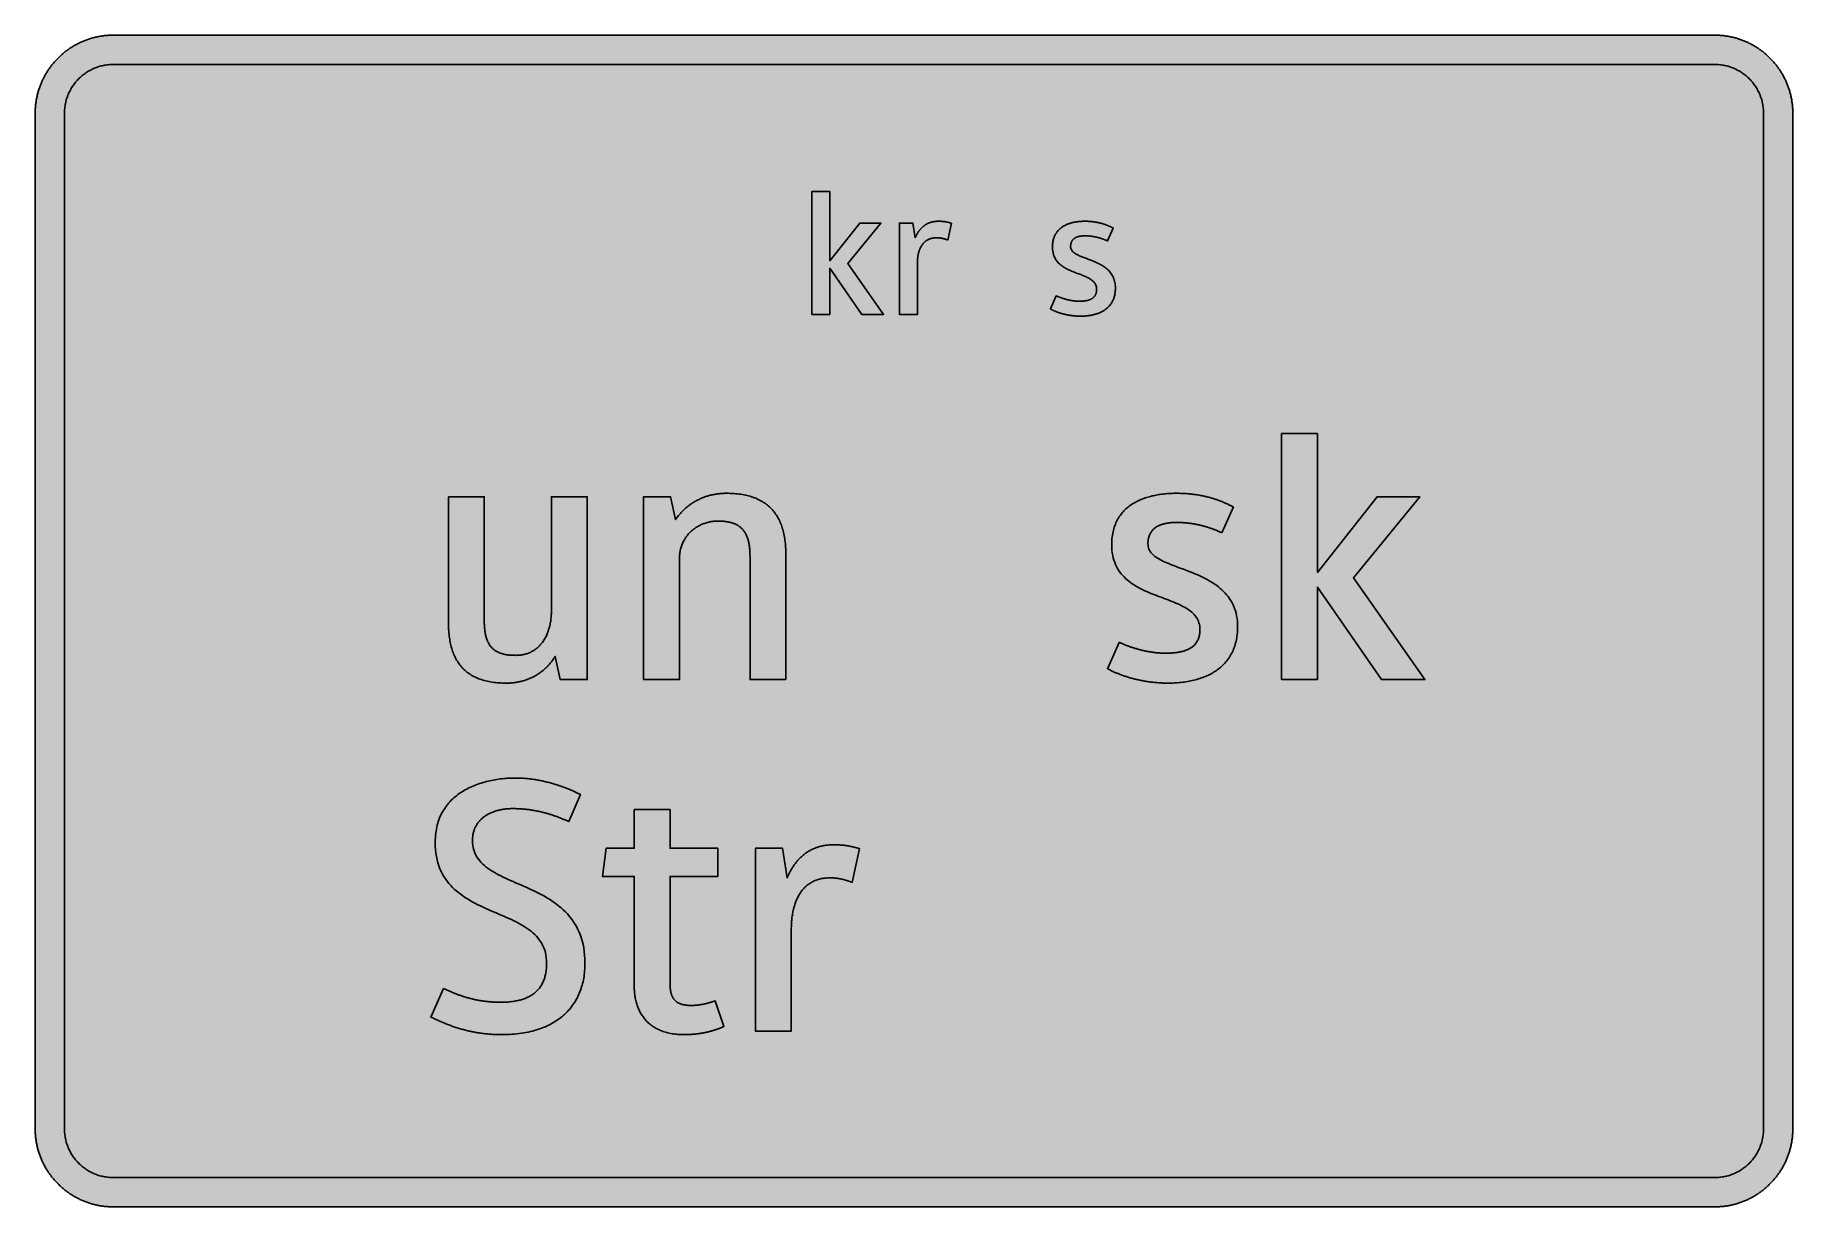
# Model space of a CAD drawing. Header units: millimetres. Extents: x 0 to 318, y 0 to 212.
import ezdxf

# ---------------------------------------------------------------- set-up
doc = ezdxf.new("R2010")
doc.units = ezdxf.units.MM

msp = doc.modelspace()

# ---------------------------------------------------------------- hatches: boundary and pattern name
for color, points in [(254, [(14.1633, 0.0536), (13.9878, 0.0533), (13.8125, 0.0559), (13.6373, 0.061), (13.462, 0.0686), (13.2893, 0.0787), (13.114, 0.0914), (12.9413, 0.1041), (12.7686, 0.1219), (12.5959, 0.1397), (12.4231, 0.16), (12.2504, 0.1829), (12.0777, 0.2057), (11.9075, 0.2337), (11.7373, 0.2616), (11.5672, 0.2921), (11.397, 0.3251), (11.2268, 0.3607), (11.0592, 0.3988), (10.8915, 0.4369), (10.7239, 0.4775), (10.5562, 0.5207), (10.3886, 0.5664), (10.2235, 0.6121), (10.0584, 0.6629), (9.8933, 0.7137), (9.7307, 0.7671), (9.5682, 0.8204), (9.4056, 0.8788), (9.2431, 0.9373), (9.083, 0.9982), (8.923, 1.0617), (8.763, 1.1252), (8.6055, 1.1938), (8.4455, 1.2624), (8.2906, 1.331), (8.1331, 1.4046), (7.9781, 1.4783), (7.8232, 1.5545), (7.6708, 1.6332), (7.5184, 1.7145), (7.366, 1.7958), (7.2161, 1.8796), (7.0663, 1.966), (6.919, 2.0523), (6.7716, 2.1438), (6.6243, 2.2352), (6.4795, 2.3266), (6.3348, 2.4232), (6.19, 2.5197), (6.0477, 2.6187), (5.908, 2.7178), (5.7683, 2.8194), (5.6286, 2.9235), (5.4915, 3.0302), (5.3543, 3.1369), (5.2197, 3.2461), (5.0851, 3.3579), (4.953, 3.4722), (4.8209, 3.5865), (4.6914, 3.7033), (4.5644, 3.8202), (4.4348, 3.9395), (4.3104, 4.0615), (4.1859, 4.1859), (4.0615, 4.3104), (3.9395, 4.4348), (3.8202, 4.5618), (3.7033, 4.6914), (3.5865, 4.8209), (3.4722, 4.953), (3.3579, 5.0851), (3.2487, 5.2197), (3.1369, 5.3543), (3.0302, 5.4915), (2.9235, 5.6286), (2.8194, 5.7683), (2.7178, 5.908), (2.6187, 6.0477), (2.5197, 6.19), (2.4232, 6.3348), (2.3266, 6.477), (2.2352, 6.6243), (2.1438, 6.7691), (2.0523, 6.9164), (1.966, 7.0663), (1.8796, 7.2161), (1.7958, 7.366), (1.7145, 7.5184), (1.6332, 7.6708), (1.5545, 7.8232), (1.4783, 7.9781), (1.4046, 8.1331), (1.331, 8.2906), (1.2598, 8.4455), (1.1913, 8.603), (1.1252, 8.763), (1.0592, 8.923), (0.9982, 9.083), (0.9373, 9.2431), (0.8763, 9.4056), (0.8204, 9.5682), (0.7645, 9.7307), (0.7112, 9.8933), (0.6604, 10.0584), (0.6121, 10.2235), (0.5639, 10.3911), (0.5207, 10.5562), (0.4775, 10.7239), (0.4343, 10.8915), (0.3962, 11.0592), (0.3607, 11.2268), (0.3251, 11.397), (0.2921, 11.5672), (0.2616, 11.7373), (0.2311, 11.9075), (0.2057, 12.0802), (0.1803, 12.2504), (0.1575, 12.4231), (0.1372, 12.5959), (0.1194, 12.7686), (0.1041, 12.9413), (0.0889, 13.1166), (0.0787, 13.2893), (0.0686, 13.4645), (0.061, 13.6373), (0.0559, 13.8125), (0.0508, 13.9878), (0.0508, 14.163), (0.0522, 197.6092), (0.0508, 197.7822), (0.0559, 197.9574), (0.061, 198.1327), (0.0686, 198.308), (0.0787, 198.4807), (0.0889, 198.6559), (0.1041, 198.8287), (0.1194, 199.0014), (0.1372, 199.1741), (0.1575, 199.3468), (0.1803, 199.5195), (0.2057, 199.6923), (0.2311, 199.8624), (0.2616, 200.0326), (0.2921, 200.2028), (0.3251, 200.373), (0.3607, 200.5432), (0.3962, 200.7108), (0.4343, 200.8784), (0.4775, 201.0461), (0.5207, 201.2137), (0.5639, 201.3814), (0.6121, 201.5465), (0.6604, 201.7116), (0.7112, 201.8767), (0.7645, 202.0392), (0.8204, 202.2018), (0.8763, 202.3643), (0.9373, 202.5269), (0.9982, 202.6869), (1.0592, 202.8469), (1.1252, 203.007), (1.1913, 203.1644), (1.2598, 203.3245), (1.331, 203.4794), (1.4046, 203.6369), (1.4783, 203.7918), (1.5545, 203.9468), (1.6332, 204.0992), (1.7145, 204.2516), (1.7958, 204.404), (1.8796, 204.5538), (1.966, 204.7037), (2.0523, 204.851), (2.1438, 204.9983), (2.2352, 205.1456), (2.3266, 205.2904), (2.4232, 205.4352), (2.5197, 205.58), (2.6187, 205.7222), (2.7178, 205.8619), (2.8194, 206.0016), (2.9235, 206.1413), (3.0302, 206.2785), (3.1369, 206.4156), (3.2487, 206.5503), (3.3579, 206.6849), (3.4722, 206.817), (3.5865, 206.949), (3.7033, 207.0786), (3.8202, 207.2056), (3.9395, 207.3351), (4.0615, 207.4596), (4.1859, 207.584), (4.3104, 207.7085), (4.4348, 207.8304), (4.5644, 207.9498), (4.6914, 208.0666), (4.8209, 208.1835), (4.953, 208.2978), (5.0851, 208.4121), (5.2197, 208.5213), (5.3543, 208.6331), (5.4915, 208.7397), (5.6286, 208.8464), (5.7683, 208.9506), (5.908, 209.0522), (6.0477, 209.1512), (6.19, 209.2503), (6.3348, 209.3468), (6.4795, 209.4433), (6.6243, 209.5348), (6.7716, 209.6262), (6.919, 209.7176), (7.0663, 209.804), (7.2161, 209.8904), (7.366, 209.9742), (7.5184, 210.0555), (7.6708, 210.1367), (7.8232, 210.2155), (7.9781, 210.2917), (8.1331, 210.3653), (8.2906, 210.439), (8.4455, 210.5101), (8.6055, 210.5787), (8.763, 210.6447), (8.923, 210.7108), (9.083, 210.7717), (9.2431, 210.8327), (9.4056, 210.8937), (9.5682, 210.9495), (9.7307, 211.0054), (9.8933, 211.0588), (10.0584, 211.1096), (10.2235, 211.1578), (10.3886, 211.2061), (10.5562, 211.2493), (10.7239, 211.2924), (10.8915, 211.3356), (11.0592, 211.3737), (11.2268, 211.4093), (11.397, 211.4448), (11.5672, 211.4779), (11.7373, 211.5083), (11.9075, 211.5388), (12.0777, 211.5642), (12.2504, 211.5896), (12.4231, 211.6125), (12.5959, 211.6328), (12.7686, 211.6506), (12.9413, 211.6658), (13.114, 211.6811), (13.2893, 211.6912), (13.462, 211.7014), (13.6373, 211.709), (13.8125, 211.7141), (13.9878, 211.7192), (14.163, 211.7192), (303.4411, 211.7203), (303.6164, 211.7192), (303.7891, 211.7141), (303.9643, 211.709), (304.1396, 211.7014), (304.3149, 211.6912), (304.4876, 211.6811), (304.6603, 211.6658), (304.8356, 211.6506), (305.0083, 211.6328), (305.181, 211.6125), (305.3512, 211.5896), (305.5239, 211.5642), (305.6941, 211.5388), (305.8668, 211.5083), (306.037, 211.4779), (306.2072, 211.4448), (306.3748, 211.4093), (306.545, 211.3737), (306.7126, 211.3356), (306.8803, 211.2924), (307.0479, 211.2493), (307.213, 211.2061), (307.3781, 211.1578), (307.5432, 211.1096), (307.7083, 211.0588), (307.8734, 211.0054), (308.036, 210.9495), (308.1985, 210.8937), (308.3611, 210.8327), (308.5211, 210.7717), (308.6811, 210.7108), (308.8411, 210.6447), (308.9986, 210.5787), (309.1561, 210.5101), (309.3136, 210.439), (309.4711, 210.3653), (309.626, 210.2917), (309.7784, 210.2155), (309.9333, 210.1367), (310.0857, 210.0555), (310.2381, 209.9742), (310.388, 209.8904), (310.5379, 209.804), (310.6852, 209.7176), (310.8325, 209.6262), (310.9798, 209.5348), (311.1246, 209.4433), (311.2694, 209.3468), (311.4116, 209.2503), (311.5539, 209.1512), (311.6961, 209.0522), (311.8358, 208.9506), (311.9755, 208.8464), (312.1127, 208.7397), (312.2473, 208.6331), (312.3844, 208.5213), (312.5165, 208.4121), (312.6511, 208.2978), (312.7807, 208.1835), (312.9128, 208.0666), (313.0398, 207.9498), (313.1668, 207.8304), (313.2938, 207.7085), (313.4182, 207.584), (313.5427, 207.4596), (313.6621, 207.3351), (313.784, 207.2056), (313.9008, 207.0786), (314.0177, 206.949), (314.132, 206.817), (314.2463, 206.6849), (314.3555, 206.5503), (314.4647, 206.4156), (314.5739, 206.2785), (314.6781, 206.1413), (314.7822, 206.0016), (314.8863, 205.8619), (314.9854, 205.7222), (315.0845, 205.58), (315.181, 205.4352), (315.275, 205.2904), (315.3689, 205.1456), (315.4604, 204.9983), (315.5493, 204.851), (315.6382, 204.7037), (315.7245, 204.5538), (315.8084, 204.404), (315.8896, 204.2516), (315.9684, 204.0992), (316.0471, 203.9468), (316.1233, 203.7918), (316.1995, 203.6369), (316.2706, 203.4794), (316.3418, 203.3245), (316.4103, 203.1644), (316.4764, 203.007), (316.5424, 202.8469), (316.6059, 202.6869), (316.6669, 202.5269), (316.7253, 202.3643), (316.7812, 202.2018), (316.8371, 202.0392), (316.8904, 201.8767), (316.9412, 201.7116), (316.9895, 201.5465), (317.0377, 201.3814), (317.0834, 201.2137), (317.1266, 201.0461), (317.1673, 200.8784), (317.2054, 200.7108), (317.2435, 200.5432), (317.2765, 200.373), (317.3095, 200.2028), (317.34, 200.0326), (317.3705, 199.8624), (317.3959, 199.6923), (317.4213, 199.5195), (317.4441, 199.3468), (317.4644, 199.1741), (317.4822, 199.0014), (317.4975, 198.8287), (317.5127, 198.6559), (317.5229, 198.4807), (317.533, 198.308), (317.5406, 198.1327), (317.5457, 197.9574), (317.5508, 197.7822), (317.5508, 197.6069), (317.5522, 14.1647), (317.5508, 13.9878), (317.5457, 13.8125), (317.5406, 13.6373), (317.533, 13.4645), (317.5229, 13.2893), (317.5127, 13.1166), (317.4975, 12.9413), (317.4822, 12.7686), (317.4644, 12.5959), (317.4441, 12.4231), (317.4213, 12.2504), (317.3959, 12.0802), (317.3705, 11.9075), (317.34, 11.7373), (317.3095, 11.5672), (317.2765, 11.397), (317.2435, 11.2268), (317.2054, 11.0592), (317.1673, 10.8915), (317.1266, 10.7239), (317.0834, 10.5562), (317.0377, 10.3911), (316.9895, 10.2235), (316.9412, 10.0584), (316.8904, 9.8933), (316.8371, 9.7307), (316.7812, 9.5682), (316.7253, 9.4056), (316.6669, 9.2431), (316.6059, 9.083), (316.5424, 8.923), (316.4764, 8.763), (316.4103, 8.603), (316.3418, 8.4455), (316.2706, 8.2906), (316.1995, 8.1331), (316.1233, 7.9781), (316.0471, 7.8232), (315.9684, 7.6708), (315.8896, 7.5184), (315.8084, 7.366), (315.7245, 7.2161), (315.6382, 7.0663), (315.5493, 6.9164), (315.4604, 6.7691), (315.3689, 6.6243), (315.275, 6.477), (315.181, 6.3348), (315.0845, 6.19), (314.9854, 6.0477), (314.8863, 5.908), (314.7822, 5.7683), (314.6781, 5.6286), (314.5739, 5.4915), (314.4647, 5.3543), (314.3555, 5.2197), (314.2463, 5.0851), (314.132, 4.953), (314.0177, 4.8209), (313.9008, 4.6914), (313.784, 4.5618), (313.6621, 4.4348), (313.5427, 4.3104), (313.4182, 4.1859), (313.2938, 4.0615), (313.1668, 3.9395), (313.0398, 3.8202), (312.9128, 3.7033), (312.7807, 3.5865), (312.6511, 3.4722), (312.5165, 3.3579), (312.3844, 3.2461), (312.2473, 3.1369), (312.1127, 3.0302), (311.9755, 2.9235), (311.8358, 2.8194), (311.6961, 2.7178), (311.5539, 2.6187), (311.4116, 2.5197), (311.2694, 2.4232), (311.1246, 2.3266), (310.9798, 2.2352), (310.8325, 2.1438), (310.6852, 2.0523), (310.5379, 1.966), (310.388, 1.8796), (310.2381, 1.7958), (310.0857, 1.7145), (309.9333, 1.6332), (309.7784, 1.5545), (309.626, 1.4783), (309.4711, 1.4046), (309.3136, 1.331), (309.1561, 1.2624), (308.9986, 1.1938), (308.8411, 1.1252), (308.6811, 1.0617), (308.5211, 0.9982), (308.3611, 0.9373), (308.1985, 0.8788), (308.036, 0.8204), (307.8734, 0.7671), (307.7083, 0.7137), (307.5432, 0.6629), (307.3781, 0.6121), (307.213, 0.5664), (307.0479, 0.5207), (306.8803, 0.4775), (306.7126, 0.4369), (306.545, 0.3988), (306.3748, 0.3607), (306.2072, 0.3251), (306.037, 0.2921), (305.8668, 0.2616), (305.6941, 0.2337), (305.5239, 0.2057), (305.3512, 0.1829), (305.181, 0.16), (305.0083, 0.1397), (304.8356, 0.1219), (304.6603, 0.1041), (304.4876, 0.0914), (304.3149, 0.0787), (304.1396, 0.0686), (303.9643, 0.061), (303.7891, 0.0559), (303.6164, 0.0533), (303.4411, 0.0533)]), (144, [(14.1633, 5.3453), (13.9344, 5.3467), (13.7084, 5.3543), (13.4849, 5.3696), (13.2613, 5.3899), (13.0378, 5.4153), (12.8194, 5.4458), (12.6009, 5.4813), (12.385, 5.522), (12.1717, 5.5702), (11.9583, 5.621), (11.7475, 5.6794), (11.5392, 5.7404), (11.3335, 5.8064), (11.1303, 5.8801), (10.9296, 5.9563), (10.729, 6.0376), (10.5334, 6.1239), (10.3378, 6.2128), (10.1473, 6.3094), (9.9593, 6.4084), (9.7714, 6.5126), (9.5885, 6.6218), (9.4082, 6.7335), (9.2304, 6.8504), (9.0576, 6.9698), (8.8849, 7.0968), (8.7173, 7.2238), (8.5522, 7.3584), (8.3896, 7.4955), (8.2321, 7.6352), (8.0772, 7.78), (7.9273, 7.9273), (7.7775, 8.0772), (7.6352, 8.2321), (7.493, 8.3922), (7.3558, 8.5522), (7.2238, 8.7173), (7.0942, 8.8875), (6.9698, 9.0576), (6.8504, 9.2329), (6.7335, 9.4107), (6.6192, 9.591), (6.5126, 9.7739), (6.4084, 9.9593), (6.3068, 10.1473), (6.2128, 10.3403), (6.1214, 10.5334), (6.035, 10.7315), (5.9538, 10.9296), (5.8776, 11.1303), (5.8064, 11.3335), (5.7404, 11.5418), (5.6769, 11.75), (5.621, 11.9583), (5.5677, 12.1717), (5.522, 12.385), (5.4813, 12.6009), (5.4432, 12.8194), (5.4127, 13.0404), (5.3873, 13.2613), (5.3696, 13.4849), (5.3543, 13.7084), (5.3467, 13.937), (5.3416, 14.163), (5.3439, 197.6092), (5.3467, 197.8355), (5.3543, 198.0616), (5.3696, 198.2851), (5.3873, 198.5086), (5.4127, 198.7321), (5.4432, 198.9506), (5.4813, 199.169), (5.522, 199.3849), (5.5677, 199.5983), (5.621, 199.8116), (5.6769, 200.0225), (5.7404, 200.2307), (5.8064, 200.4365), (5.8776, 200.6397), (5.9538, 200.8403), (6.035, 201.041), (6.1214, 201.2366), (6.2128, 201.4322), (6.3068, 201.6227), (6.4084, 201.8106), (6.5126, 201.9986), (6.6192, 202.1815), (6.7335, 202.3618), (6.8504, 202.5396), (6.9698, 202.7123), (7.0942, 202.885), (7.2238, 203.0527), (7.3558, 203.2178), (7.493, 203.3803), (7.6352, 203.5378), (7.7775, 203.6928), (7.9273, 203.8426), (8.0772, 203.9925), (8.2321, 204.1347), (8.3896, 204.277), (8.5522, 204.4141), (8.7173, 204.5462), (8.8849, 204.6757), (9.0576, 204.8002), (9.2304, 204.9196), (9.4082, 205.0364), (9.5885, 205.1507), (9.7714, 205.2574), (9.9593, 205.3615), (10.1473, 205.4631), (10.3378, 205.5571), (10.5334, 205.6486), (10.729, 205.7349), (10.9296, 205.8162), (11.1303, 205.8924), (11.3335, 205.9635), (11.5392, 206.0296), (11.7475, 206.0931), (11.9583, 206.1489), (12.1717, 206.2023), (12.385, 206.248), (12.6009, 206.2886), (12.8194, 206.3267), (13.0378, 206.3572), (13.2613, 206.3826), (13.4849, 206.4004), (13.7084, 206.4156), (13.9344, 206.4233), (14.163, 206.4283), (303.4411, 206.4286), (303.6672, 206.4233), (303.8932, 206.4156), (304.1193, 206.4004), (304.3428, 206.3826), (304.5638, 206.3572), (304.7822, 206.3267), (305.0007, 206.2886), (305.2166, 206.248), (305.4325, 206.2023), (305.6433, 206.1489), (305.8541, 206.0931), (306.0624, 206.0296), (306.2681, 205.9635), (306.4713, 205.8924), (306.6745, 205.8162), (306.8726, 205.7349), (307.0708, 205.6486), (307.2638, 205.5571), (307.4543, 205.4631), (307.6448, 205.3615), (307.8302, 205.2574), (308.0131, 205.1507), (308.1934, 205.0364), (308.3712, 204.9196), (308.5465, 204.8002), (308.7167, 204.6757), (308.8843, 204.5462), (309.0494, 204.4141), (309.212, 204.277), (309.3695, 204.1347), (309.5244, 203.9925), (309.6768, 203.8426), (309.8241, 203.6928), (309.9689, 203.5378), (310.1086, 203.3803), (310.2458, 203.2178), (310.3778, 203.0527), (310.5074, 202.885), (310.6318, 202.7123), (310.7538, 202.5396), (310.8706, 202.3618), (310.9824, 202.1815), (311.0916, 201.9986), (311.1957, 201.8106), (311.2948, 201.6227), (311.3888, 201.4322), (311.4802, 201.2366), (311.5666, 201.041), (311.6478, 200.8403), (311.724, 200.6397), (311.7952, 200.4365), (311.8637, 200.2307), (311.9247, 200.0225), (311.9806, 199.8116), (312.0339, 199.5983), (312.0796, 199.3849), (312.1203, 199.169), (312.1584, 198.9506), (312.1889, 198.7321), (312.2143, 198.5086), (312.2346, 198.2851), (312.2473, 198.0616), (312.2574, 197.8355), (312.26, 197.6069), (312.2605, 14.1647), (312.2574, 13.937), (312.2473, 13.7084), (312.2346, 13.4849), (312.2143, 13.2613), (312.1889, 13.0404), (312.1584, 12.8194), (312.1203, 12.6009), (312.0796, 12.385), (312.0339, 12.1717), (311.9806, 11.9583), (311.9247, 11.75), (311.8637, 11.5418), (311.7952, 11.3335), (311.724, 11.1303), (311.6478, 10.9296), (311.5666, 10.7315), (311.4802, 10.5334), (311.3888, 10.3403), (311.2948, 10.1473), (311.1957, 9.9593), (311.0916, 9.7739), (310.9824, 9.591), (310.8706, 9.4107), (310.7538, 9.2329), (310.6318, 9.0576), (310.5074, 8.8875), (310.3778, 8.7173), (310.2458, 8.5522), (310.1086, 8.3922), (309.9689, 8.2321), (309.8241, 8.0772), (309.6768, 7.9273), (309.5244, 7.78), (309.3695, 7.6352), (309.212, 7.4955), (309.0494, 7.3584), (308.8843, 7.2238), (308.7167, 7.0968), (308.5465, 6.9698), (308.3712, 6.8504), (308.1934, 6.7335), (308.0131, 6.6218), (307.8302, 6.5126), (307.6448, 6.4084), (307.4543, 6.3094), (307.2638, 6.2128), (307.0708, 6.1239), (306.8726, 6.0376), (306.6745, 5.9563), (306.4713, 5.8801), (306.2681, 5.8064), (306.0624, 5.7404), (305.8541, 5.6794), (305.6433, 5.621), (305.4325, 5.5702), (305.2166, 5.522), (305.0007, 5.4813), (304.7822, 5.4458), (304.5638, 5.4153), (304.3428, 5.3899), (304.1193, 5.3696), (303.8932, 5.3543), (303.6672, 5.3467), (303.4411, 5.3442)]), (254, [(143.5943, 161.2731), (143.5943, 169.6226), (149.3725, 161.2731), (153.3109, 161.2731), (146.8646, 170.4478), (152.8339, 177.7817), (148.9922, 177.7817), (143.5943, 170.9565), (143.5943, 183.4981), (140.3558, 183.4981), (140.3558, 161.2731)]), (254, [(162.8994, 175.1154), (162.9308, 175.1152), (162.9639, 175.1127), (162.9943, 175.1127), (163.0274, 175.1127), (163.0604, 175.1127), (163.0909, 175.1101), (163.1239, 175.1101), (163.1544, 175.1076), (163.1848, 175.1076), (163.2179, 175.1051), (163.2483, 175.1025), (163.2788, 175.1), (163.3093, 175.0974), (163.3398, 175.0949), (163.3703, 175.0924), (163.4007, 175.0898), (163.4312, 175.0873), (163.4617, 175.0822), (163.4922, 175.0797), (163.5227, 175.0771), (163.5531, 175.072), (163.5836, 175.067), (163.6141, 175.0644), (163.6446, 175.0593), (163.6751, 175.0543), (163.7055, 175.0492), (163.736, 175.0441), (163.764, 175.039), (163.7944, 175.0339), (163.8249, 175.0263), (163.8554, 175.0212), (163.8859, 175.0162), (163.9164, 175.0085), (163.9468, 175.0009), (163.9748, 174.9958), (164.0053, 174.9882), (164.0357, 174.9806), (164.0662, 174.973), (164.0967, 174.9654), (164.1272, 174.9577), (164.1577, 174.9501), (164.1881, 174.94), (164.2186, 174.9323), (164.2516, 174.9247), (164.2821, 174.9146), (164.3126, 174.9069), (164.3431, 174.8968), (164.3761, 174.8866), (164.4066, 174.8765), (164.4371, 174.8663), (164.4701, 174.8561), (164.5006, 174.846), (164.5336, 174.8358), (164.5666, 174.8231), (164.5971, 174.813), (164.6301, 174.8028), (164.6631, 174.7901), (164.6961, 174.7774), (164.7292, 174.7647), (164.7622, 174.7545), (164.7952, 174.7418), (164.8308, 174.7291), (164.8638, 174.7164), (164.8968, 174.7012), (165.5657, 177.7503), (165.5343, 177.7568), (165.5013, 177.767), (165.4708, 177.7746), (165.4404, 177.7848), (165.4099, 177.7924), (165.3794, 177.8025), (165.3489, 177.8102), (165.3184, 177.8178), (165.288, 177.8279), (165.2575, 177.8356), (165.227, 177.8432), (165.1991, 177.8533), (165.1686, 177.861), (165.1381, 177.8686), (165.1076, 177.8762), (165.0771, 177.8838), (165.0467, 177.8914), (165.0162, 177.8991), (164.9857, 177.9067), (164.9552, 177.9143), (164.9222, 177.9219), (164.8917, 177.9295), (164.8612, 177.9372), (164.8308, 177.9448), (164.7977, 177.9499), (164.7647, 177.9575), (164.7342, 177.9651), (164.7012, 177.9702), (164.6682, 177.9778), (164.6352, 177.9829), (164.6022, 177.9905), (164.5691, 177.9956), (164.5336, 178.0007), (164.5006, 178.0083), (164.465, 178.0134), (164.4294, 178.0184), (164.3939, 178.0235), (164.3583, 178.0286), (164.3228, 178.0337), (164.2847, 178.0388), (164.2466, 178.0438), (164.211, 178.0489), (164.1704, 178.0515), (164.1323, 178.0565), (164.0916, 178.0591), (164.0535, 178.0642), (164.0129, 178.0667), (163.9697, 178.0718), (163.9291, 178.0743), (163.8859, 178.0769), (163.8427, 178.0794), (163.7995, 178.0819), (163.7538, 178.0845), (163.7106, 178.087), (163.6624, 178.0896), (163.6166, 178.0921), (163.5684, 178.0946), (163.5201, 178.0946), (163.4719, 178.0972), (163.4236, 178.0972), (163.3728, 178.0972), (163.3195, 178.0997), (163.2687, 178.0997), (163.2153, 178.0997), (163.1112, 178.0972), (163.0096, 178.0946), (162.908, 178.0896), (162.8089, 178.0845), (162.7124, 178.0743), (162.6159, 178.0642), (162.5194, 178.054), (162.4254, 178.0388), (162.3339, 178.0235), (162.2425, 178.0083), (162.1536, 177.988), (162.0647, 177.9676), (161.9783, 177.9448), (161.892, 177.9219), (161.8082, 177.8965), (161.7243, 177.8686), (161.6431, 177.8406), (161.5618, 177.8102), (161.483, 177.7797), (161.4043, 177.7467), (161.3281, 177.7111), (161.2519, 177.6755), (161.1782, 177.6374), (161.1046, 177.5993), (161.0335, 177.5587), (160.9623, 177.5155), (160.8912, 177.4723), (160.8226, 177.4292), (160.7566, 177.3834), (160.6906, 177.3352), (160.6245, 177.2869), (160.561, 177.2387), (160.4975, 177.1853), (160.434, 177.1345), (160.3731, 177.0812), (160.3146, 177.0278), (160.2562, 176.972), (160.1978, 176.9135), (160.1419, 176.8577), (160.086, 176.7967), (160.0302, 176.7383), (159.9768, 176.6773), (159.9235, 176.6138), (159.8727, 176.5529), (159.8219, 176.4868), (159.7711, 176.4233), (159.7228, 176.3573), (159.6746, 176.2912), (159.6288, 176.2227), (159.5806, 176.1541), (159.5374, 176.0855), (159.4917, 176.0144), (159.4485, 175.9433), (159.4053, 175.8721), (159.3647, 175.7985), (159.324, 175.7248), (159.2834, 175.6512), (159.2428, 175.5775), (159.2047, 175.5013), (159.1666, 175.4251), (159.131, 175.3489), (159.0954, 175.2702), (159.0599, 175.1914), (159.0243, 175.1152), (158.6121, 177.7817), (156.1677, 177.7817), (156.1677, 161.2731), (159.4058, 161.2731), (159.4058, 170.4795), (159.4053, 170.5991), (159.4079, 170.7185), (159.4104, 170.8353), (159.4155, 170.9547), (159.4231, 171.0715), (159.4307, 171.1884), (159.4409, 171.3027), (159.4536, 171.417), (159.4663, 171.5287), (159.4815, 171.6405), (159.4968, 171.7523), (159.5145, 171.8615), (159.5349, 171.9707), (159.5552, 172.0774), (159.578, 172.1841), (159.6009, 172.2882), (159.6288, 172.3923), (159.6542, 172.4939), (159.6847, 172.593), (159.7152, 172.6946), (159.7482, 172.7911), (159.7838, 172.8876), (159.8193, 172.9816), (159.8574, 173.0756), (159.8955, 173.167), (159.9362, 173.2585), (159.9794, 173.3448), (160.0251, 173.4312), (160.0708, 173.5176), (160.1191, 173.6014), (160.1699, 173.6827), (160.2232, 173.7614), (160.2765, 173.8376), (160.3324, 173.9138), (160.3883, 173.9875), (160.4493, 174.0586), (160.5102, 174.1297), (160.5712, 174.1957), (160.6372, 174.2618), (160.7033, 174.3253), (160.7718, 174.3862), (160.843, 174.4447), (160.9166, 174.5031), (160.9903, 174.5564), (161.0665, 174.6098), (161.1452, 174.658), (161.224, 174.7063), (161.3078, 174.752), (161.3916, 174.7952), (161.478, 174.8333), (161.5643, 174.8714), (161.6558, 174.9069), (161.7472, 174.94), (161.8412, 174.9679), (161.9377, 174.9958), (162.0368, 175.0212), (162.1358, 175.0416), (162.24, 175.0619), (162.3441, 175.0771), (162.4508, 175.0898), (162.56, 175.1), (162.6692, 175.1076), (162.7835, 175.1127), (162.8978, 175.1152)]), (254, [(188.9016, 160.9545), (189.0497, 160.9547), (189.1995, 160.9573), (189.3494, 160.9623), (189.4992, 160.97), (189.6491, 160.9776), (189.7964, 160.9877), (189.9437, 161.0004), (190.0911, 161.0157), (190.2384, 161.0335), (190.3832, 161.0538), (190.5279, 161.0741), (190.6702, 161.0995), (190.815, 161.1249), (190.9547, 161.1528), (191.0969, 161.1833), (191.2366, 161.2163), (191.3738, 161.2519), (191.5109, 161.2875), (191.6455, 161.3281), (191.7802, 161.3713), (191.9122, 161.4145), (192.0418, 161.4627), (192.1713, 161.5135), (192.2983, 161.5643), (192.4253, 161.6202), (192.5472, 161.6761), (192.6692, 161.737), (192.7885, 161.8005), (192.9054, 161.864), (193.0222, 161.9326), (193.134, 162.0037), (193.2457, 162.0774), (193.355, 162.1536), (193.4616, 162.2323), (193.5632, 162.3136), (193.6648, 162.3974), (193.7639, 162.4863), (193.8604, 162.5752), (193.9519, 162.6692), (194.0433, 162.7657), (194.1297, 162.8648), (194.216, 162.9689), (194.2973, 163.0731), (194.3735, 163.1823), (194.4497, 163.2941), (194.5208, 163.4084), (194.5894, 163.5252), (194.6554, 163.6471), (194.7164, 163.7716), (194.7748, 163.8986), (194.8307, 164.0281), (194.8815, 164.1627), (194.9298, 164.2999), (194.9729, 164.4396), (195.011, 164.5844), (195.0491, 164.7317), (195.0796, 164.8816), (195.1076, 165.0365), (195.133, 165.194), (195.1507, 165.354), (195.166, 165.5191), (195.1787, 165.6867), (195.1838, 165.8595), (195.1863, 166.0347), (195.1812, 166.2963), (195.1634, 166.5503), (195.1355, 166.7942), (195.0949, 167.0304), (195.0466, 167.2565), (194.9856, 167.4749), (194.9171, 167.6857), (194.8383, 167.8864), (194.752, 168.0794), (194.6554, 168.2674), (194.5513, 168.4452), (194.4395, 168.6154), (194.3202, 168.7805), (194.1932, 168.9405), (194.0611, 169.0903), (193.9214, 169.2351), (193.7766, 169.3748), (193.6267, 169.5094), (193.4693, 169.639), (193.3092, 169.7609), (193.1441, 169.8777), (192.974, 169.992), (192.8012, 170.1013), (192.626, 170.2054), (192.4456, 170.3045), (192.2628, 170.401), (192.0799, 170.495), (191.8945, 170.5839), (191.7065, 170.6702), (191.5185, 170.754), (191.328, 170.8328), (191.1401, 170.9115), (190.9496, 170.9877), (190.7591, 171.0614), (190.5711, 171.1325), (190.3832, 171.2036), (190.1977, 171.2747), (190.0149, 171.3433), (189.832, 171.4094), (189.6516, 171.4779), (189.4764, 171.544), (189.3037, 171.61), (189.1335, 171.6761), (188.9684, 171.7446), (188.8084, 171.8107), (188.6509, 171.8793), (188.501, 171.9504), (188.3562, 172.0215), (188.2165, 172.0926), (188.0845, 172.1688), (187.9575, 172.245), (187.8381, 172.3238), (187.7263, 172.405), (187.6222, 172.4889), (187.5257, 172.5752), (187.4393, 172.6641), (187.3606, 172.7581), (187.292, 172.8546), (187.231, 172.9562), (187.1828, 173.0604), (187.1421, 173.1696), (187.1142, 173.2839), (187.0964, 173.4033), (187.0913, 173.5277), (187.0913, 173.5912), (187.0939, 173.6522), (187.0964, 173.7131), (187.1015, 173.7741), (187.1091, 173.8325), (187.1167, 173.8909), (187.1269, 173.9468), (187.137, 174.0027), (187.1472, 174.056), (187.1624, 174.1094), (187.1751, 174.1602), (187.1929, 174.2135), (187.2082, 174.2618), (187.2285, 174.31), (187.2488, 174.3583), (187.2691, 174.404), (187.292, 174.4497), (187.3148, 174.4955), (187.3402, 174.5386), (187.3656, 174.5818), (187.3936, 174.6225), (187.4241, 174.6631), (187.452, 174.7012), (187.485, 174.7393), (187.5155, 174.7774), (187.5511, 174.813), (187.5841, 174.846), (187.6222, 174.8815), (187.6577, 174.9146), (187.6958, 174.945), (187.7365, 174.9781), (187.7771, 175.006), (187.8203, 175.0365), (187.8609, 175.0644), (187.9067, 175.0898), (187.9524, 175.1152), (187.9981, 175.1406), (188.0464, 175.166), (188.0946, 175.1889), (188.1429, 175.2092), (188.1937, 175.2321), (188.2445, 175.2524), (188.2978, 175.2702), (188.3512, 175.2879), (188.407, 175.3057), (188.4629, 175.3235), (188.5188, 175.3387), (188.5772, 175.3514), (188.6356, 175.3667), (188.6966, 175.3794), (188.7576, 175.3895), (188.8185, 175.4022), (188.882, 175.4099), (188.9455, 175.42), (189.009, 175.4276), (189.0751, 175.4353), (189.1411, 175.4429), (189.2071, 175.448), (189.2757, 175.453), (189.3468, 175.4556), (189.4154, 175.4581), (189.4865, 175.4607), (189.5577, 175.4632), (189.6313, 175.4632), (189.6974, 175.4632), (189.7634, 175.4607), (189.8294, 175.4607), (189.898, 175.4581), (189.9641, 175.4581), (190.0301, 175.4556), (190.0961, 175.453), (190.1622, 175.448), (190.2257, 175.4454), (190.2917, 175.4403), (190.3578, 175.4378), (190.4213, 175.4327), (190.4873, 175.4276), (190.5533, 175.42), (190.6168, 175.4149), (190.6829, 175.4073), (190.7464, 175.4022), (190.8099, 175.3946), (190.8759, 175.3845), (190.9394, 175.3768), (191.0029, 175.3692), (191.069, 175.3591), (191.1325, 175.3489), (191.196, 175.3387), (191.2595, 175.3286), (191.323, 175.3159), (191.389, 175.3057), (191.4525, 175.293), (191.516, 175.2803), (191.5795, 175.2676), (191.643, 175.2549), (191.7065, 175.2397), (191.77, 175.227), (191.8335, 175.2117), (191.897, 175.1965), (191.9605, 175.1813), (192.024, 175.1635), (192.0875, 175.1482), (192.151, 175.1305), (192.2145, 175.1127), (192.278, 175.0949), (192.3415, 175.0771), (192.405, 175.0568), (192.4685, 175.0365), (192.5345, 175.0162), (192.598, 174.9958), (192.6615, 174.9755), (192.725, 174.9552), (192.7885, 174.9323), (192.852, 174.9095), (192.9155, 174.8866), (192.9816, 174.8638), (193.0451, 174.8384), (193.1086, 174.8155), (193.1746, 174.7901), (193.2381, 174.7647), (193.3016, 174.7393), (193.3677, 174.7114), (193.4312, 174.686), (193.4972, 174.658), (193.5632, 174.6301), (193.6267, 174.5996), (193.6928, 174.5717), (193.7588, 174.5412), (194.8078, 176.8613), (194.7596, 176.8831), (194.7113, 176.9085), (194.6631, 176.9339), (194.6148, 176.9567), (194.564, 176.9821), (194.5132, 177.0075), (194.4599, 177.0329), (194.4091, 177.0583), (194.3532, 177.0837), (194.2998, 177.1117), (194.244, 177.1371), (194.1855, 177.1625), (194.1271, 177.1904), (194.0687, 177.2158), (194.0103, 177.2412), (193.9493, 177.2691), (193.8858, 177.2945), (193.8249, 177.3199), (193.7588, 177.3453), (193.6953, 177.3733), (193.6293, 177.3987), (193.5607, 177.4241), (193.4921, 177.4495), (193.4235, 177.4749), (193.3524, 177.5003), (193.2813, 177.5257), (193.2102, 177.5511), (193.1365, 177.5739), (193.0603, 177.5993), (192.9841, 177.6222), (192.9079, 177.6476), (192.8292, 177.6705), (192.7504, 177.6933), (192.6692, 177.7162), (192.5879, 177.7365), (192.5041, 177.7594), (192.4202, 177.7797), (192.3339, 177.8), (192.2475, 177.8203), (192.1612, 177.8406), (192.0723, 177.861), (191.9808, 177.8787), (191.8894, 177.8965), (191.7954, 177.9143), (191.7014, 177.9295), (191.6074, 177.9473), (191.5109, 177.9626), (191.4119, 177.9778), (191.3128, 177.9905), (191.2137, 178.0032), (191.1096, 178.0159), (191.008, 178.0286), (190.9039, 178.0388), (190.7972, 178.0489), (190.6905, 178.0591), (190.5813, 178.0667), (190.4721, 178.0743), (190.3603, 178.0794), (190.246, 178.087), (190.1342, 178.0896), (190.0174, 178.0946), (189.9006, 178.0972), (189.7812, 178.0972), (189.6618, 178.0997), (189.545, 178.0972), (189.4281, 178.0972), (189.3087, 178.0921), (189.1894, 178.0896), (189.0674, 178.0819), (188.9455, 178.0743), (188.8236, 178.0667), (188.6991, 178.0565), (188.5772, 178.0438), (188.4528, 178.0311), (188.3283, 178.0159), (188.2038, 177.9981), (188.0794, 177.9778), (187.9549, 177.9575), (187.8305, 177.9346), (187.706, 177.9092), (187.5815, 177.8838), (187.4571, 177.8559), (187.3326, 177.8254), (187.2107, 177.7924), (187.0888, 177.7568), (186.9669, 177.7187), (186.8449, 177.6781), (186.7256, 177.6374), (186.6062, 177.5917), (186.4893, 177.546), (186.3725, 177.4952), (186.2582, 177.4444), (186.1439, 177.3885), (186.0321, 177.3326), (185.9204, 177.2717), (185.8137, 177.2107), (185.707, 177.1447), (185.6003, 177.0761), (185.4987, 177.005), (185.3971, 176.9313), (185.2981, 176.8551), (185.2016, 176.7738), (185.1076, 176.69), (185.0161, 176.6037), (184.9272, 176.5148), (184.8409, 176.4233), (184.7571, 176.3268), (184.6758, 176.2277), (184.5996, 176.1236), (184.5234, 176.0169), (184.4523, 175.9077), (184.3862, 175.7959), (184.3202, 175.6791), (184.2592, 175.5572), (184.2008, 175.4327), (184.1475, 175.3057), (184.0967, 175.1736), (184.0509, 175.039), (184.0078, 174.8993), (183.9697, 174.7571), (183.9366, 174.6098), (183.9062, 174.4574), (183.8808, 174.3024), (183.8579, 174.1424), (183.8427, 173.9798), (183.83, 173.8122), (183.8223, 173.6395), (183.8198, 173.4642), (183.8274, 173.2051), (183.8427, 172.9588), (183.8706, 172.7225), (183.9112, 172.4965), (183.9595, 172.278), (184.0179, 172.0698), (184.0865, 171.8691), (184.1627, 171.6761), (184.2491, 171.4932), (184.343, 171.3179), (184.4472, 171.1503), (184.5564, 170.9903), (184.6732, 170.8353), (184.7977, 170.688), (184.9298, 170.5483), (185.0669, 170.4137), (185.2092, 170.2867), (185.3565, 170.1622), (185.5114, 170.0454), (185.6689, 169.9336), (185.8315, 169.8269), (185.9991, 169.7228), (186.1693, 169.6263), (186.342, 169.5298), (186.5198, 169.4409), (186.6976, 169.352), (186.878, 169.2681), (187.0608, 169.1869), (187.2463, 169.1081), (187.4317, 169.0319), (187.6196, 168.9557), (187.8051, 168.8821), (187.993, 168.8109), (188.1784, 168.7424), (188.3639, 168.6712), (188.5493, 168.6027), (188.7322, 168.5341), (188.9125, 168.4655), (189.0928, 168.3969), (189.2681, 168.3283), (189.4408, 168.2572), (189.611, 168.1861), (189.7786, 168.115), (189.9412, 168.0388), (190.0987, 167.9651), (190.2536, 167.8864), (190.4009, 167.8051), (190.5457, 167.7213), (190.6829, 167.6349), (190.8124, 167.546), (190.9369, 167.452), (191.0537, 167.353), (191.1655, 167.2514), (191.2671, 167.1472), (191.3611, 167.0355), (191.4474, 166.9186), (191.5236, 166.7993), (191.5922, 166.6723), (191.6506, 166.5402), (191.7014, 166.4005), (191.7395, 166.2557), (191.7675, 166.1033), (191.7852, 165.9458), (191.7903, 165.7782), (191.7878, 165.7071), (191.7852, 165.6359), (191.7827, 165.5674), (191.7751, 165.4988), (191.7675, 165.4327), (191.7598, 165.3667), (191.7471, 165.3032), (191.7344, 165.2422), (191.7217, 165.1813), (191.7065, 165.1203), (191.6887, 165.0619), (191.6684, 165.006), (191.6481, 164.9501), (191.6252, 164.8943), (191.6024, 164.8435), (191.577, 164.7901), (191.549, 164.7393), (191.5211, 164.6911), (191.4906, 164.6428), (191.4576, 164.5971), (191.4246, 164.5514), (191.3915, 164.5082), (191.3534, 164.465), (191.3153, 164.4218), (191.2772, 164.3812), (191.2366, 164.3431), (191.1934, 164.305), (191.1502, 164.2694), (191.1045, 164.2339), (191.0588, 164.1983), (191.0105, 164.1653), (190.9597, 164.1323), (190.9089, 164.1018), (190.8581, 164.0713), (190.8048, 164.0434), (190.7489, 164.0154), (190.693, 163.99), (190.6346, 163.9621), (190.5737, 163.9392), (190.5152, 163.9164), (190.4517, 163.8935), (190.3882, 163.8732), (190.3247, 163.8529), (190.2587, 163.8325), (190.1901, 163.8148), (190.1241, 163.797), (190.053, 163.7817), (189.9818, 163.7665), (189.9107, 163.7513), (189.8371, 163.7386), (189.7609, 163.7259), (189.6847, 163.7157), (189.6085, 163.7055), (189.5297, 163.6954), (189.4484, 163.6878), (189.3672, 163.6801), (189.2859, 163.6751), (189.2021, 163.6674), (189.1182, 163.6649), (189.0319, 163.6598), (188.9455, 163.6573), (188.8566, 163.6547), (188.7677, 163.6522), (188.6788, 163.6522), (188.6179, 163.6522), (188.5569, 163.6547), (188.4934, 163.6547), (188.4324, 163.6573), (188.3689, 163.6598), (188.308, 163.6624), (188.2445, 163.6649), (188.181, 163.67), (188.1175, 163.6725), (188.054, 163.6776), (187.9905, 163.6827), (187.927, 163.6903), (187.8635, 163.6954), (187.8, 163.703), (187.7339, 163.7106), (187.6704, 163.7182), (187.6069, 163.7259), (187.5409, 163.7335), (187.4749, 163.7436), (187.4114, 163.7538), (187.3453, 163.764), (187.2793, 163.7741), (187.2132, 163.7843), (187.1472, 163.797), (187.0812, 163.8097), (187.0151, 163.8224), (186.9491, 163.8351), (186.883, 163.8478), (186.817, 163.863), (186.751, 163.8757), (186.6849, 163.891), (186.6189, 163.9062), (186.5503, 163.9214), (186.4843, 163.9392), (186.4182, 163.9545), (186.3522, 163.9722), (186.2836, 163.99), (186.2176, 164.0078), (186.1515, 164.0281), (186.0829, 164.0459), (186.0169, 164.0662), (185.9509, 164.0865), (185.8823, 164.1069), (185.8162, 164.1272), (185.7502, 164.1475), (185.6816, 164.1704), (185.6156, 164.1932), (185.5495, 164.2161), (185.481, 164.2389), (185.4149, 164.2618), (185.3489, 164.2847), (185.2803, 164.3101), (185.2143, 164.3355), (185.1482, 164.3609), (185.0822, 164.3863), (185.0161, 164.4117), (184.9501, 164.4396), (184.8815, 164.465), (184.8155, 164.4929), (184.7494, 164.5209), (184.6834, 164.5488), (184.6199, 164.5793), (184.5539, 164.6072), (184.4878, 164.6377), (183.4402, 162.257), (183.4871, 162.2298), (183.5379, 162.2019), (183.5887, 162.1739), (183.642, 162.146), (183.6953, 162.118), (183.7512, 162.0926), (183.8071, 162.0647), (183.8655, 162.0368), (183.9239, 162.0063), (183.9849, 161.9783), (184.0484, 161.9504), (184.1119, 161.9225), (184.1754, 161.8945), (184.2414, 161.8666), (184.31, 161.8386), (184.3786, 161.8107), (184.4472, 161.7828), (184.5183, 161.7548), (184.5894, 161.7269), (184.6631, 161.7015), (184.7393, 161.6735), (184.8155, 161.6456), (184.8917, 161.6202), (184.9704, 161.5923), (185.0492, 161.5669), (185.1279, 161.5389), (185.2092, 161.5135), (185.293, 161.4881), (185.3768, 161.4627), (185.4606, 161.4373), (185.547, 161.4145), (185.6334, 161.3891), (185.7223, 161.3662), (185.8112, 161.3433), (185.9001, 161.3205), (185.9915, 161.2976), (186.0829, 161.2773), (186.1769, 161.2544), (186.2709, 161.2341), (186.3649, 161.2138), (186.4614, 161.196), (186.5579, 161.1757), (186.657, 161.1579), (186.756, 161.1401), (186.8551, 161.1224), (186.9542, 161.1071), (187.0558, 161.0919), (187.1574, 161.0766), (187.2615, 161.0614), (187.3656, 161.0487), (187.4698, 161.036), (187.5765, 161.0233), (187.6831, 161.0131), (187.7898, 161.003), (187.8965, 160.9954), (188.0057, 160.9852), (188.1149, 160.9776), (188.2242, 160.9725), (188.3359, 160.9674), (188.4477, 160.9623), (188.5594, 160.9573), (188.6712, 160.9547), (188.7855, 160.9547), (188.8998, 160.9522)]), (254, [(231.6688, 95.3036), (231.6688, 112.0038), (243.2265, 95.3036), (251.1005, 95.3036), (238.209, 113.6548), (250.1484, 128.3226), (242.4645, 128.3226), (231.6688, 114.6704), (231.6688, 139.7536), (225.1922, 139.7536), (225.1922, 95.3036)]), (254, [(74.6965, 128.3226), (74.6965, 105.7173), (74.6963, 105.3795), (74.7039, 105.0468), (74.7166, 104.7217), (74.7319, 104.3991), (74.7522, 104.0816), (74.7776, 103.7717), (74.8081, 103.4644), (74.8436, 103.1621), (74.8817, 102.8675), (74.9275, 102.5754), (74.9757, 102.2883), (75.0316, 102.0089), (75.09, 101.7321), (75.1535, 101.4628), (75.2221, 101.1961), (75.2958, 100.9345), (75.3745, 100.6805), (75.4583, 100.4316), (75.5472, 100.1852), (75.6412, 99.9465), (75.7403, 99.7102), (75.8444, 99.4816), (75.9536, 99.2581), (76.0679, 99.0397), (76.1873, 98.8263), (76.3118, 98.618), (76.4413, 98.4148), (76.5785, 98.2167), (76.7182, 98.0237), (76.8629, 97.8357), (77.0153, 97.6528), (77.1728, 97.4776), (77.3328, 97.3049), (77.5005, 97.1398), (77.6732, 96.9797), (77.8535, 96.8223), (78.0364, 96.6724), (78.2244, 96.5276), (78.42, 96.3879), (78.6206, 96.2533), (78.8264, 96.1263), (79.0397, 96.0018), (79.2556, 95.885), (79.4791, 95.7707), (79.7077, 95.664), (79.9414, 95.5624), (80.1827, 95.4659), (80.4291, 95.3745), (80.6806, 95.2906), (80.9371, 95.2094), (81.2013, 95.1357), (81.4705, 95.0671), (81.7474, 95.0036), (82.0268, 94.9452), (82.3163, 94.8919), (82.6084, 94.8436), (82.9081, 94.803), (83.2129, 94.7674), (83.5254, 94.7369), (83.8429, 94.7115), (84.1654, 94.6912), (84.4956, 94.6785), (84.8309, 94.6709), (85.1738, 94.6658), (85.3465, 94.6683), (85.5167, 94.6709), (85.6869, 94.6785), (85.8571, 94.6861), (86.0273, 94.6963), (86.1949, 94.7115), (86.36, 94.7268), (86.5276, 94.7445), (86.6927, 94.7649), (86.8553, 94.7877), (87.0204, 94.8131), (87.1804, 94.8411), (87.343, 94.869), (87.503, 94.902), (87.663, 94.9376), (87.8205, 94.9757), (87.978, 95.0138), (88.1329, 95.057), (88.2879, 95.1001), (88.4428, 95.1459), (88.5952, 95.1967), (88.7476, 95.2475), (88.9, 95.3008), (89.0499, 95.3567), (89.1972, 95.4151), (89.3445, 95.4761), (89.4918, 95.5396), (89.6366, 95.6031), (89.7814, 95.6716), (89.9236, 95.7428), (90.0659, 95.8139), (90.2056, 95.8901), (90.3453, 95.9663), (90.4824, 96.045), (90.6196, 96.1263), (90.7542, 96.2101), (90.8888, 96.2965), (91.0234, 96.3854), (91.1555, 96.4768), (91.2851, 96.5708), (91.4146, 96.6673), (91.5416, 96.7638), (91.6686, 96.8629), (91.7931, 96.967), (91.9175, 97.0712), (92.0394, 97.1779), (92.1614, 97.2871), (92.2807, 97.3988), (92.4001, 97.5131), (92.517, 97.63), (92.6313, 97.7468), (92.7456, 97.8687), (92.8599, 97.9907), (92.9691, 98.1177), (93.0808, 98.2447), (93.1875, 98.3742), (93.2942, 98.5063), (93.4009, 98.6409), (93.505, 98.7755), (93.6066, 98.9152), (93.7082, 99.0575), (93.8073, 99.1997), (93.9038, 99.3445), (94.0003, 99.4918), (94.8902, 95.3036), (99.7797, 95.3036), (99.7797, 128.3226), (93.3027, 128.3226), (93.3027, 107.6851), (93.2993, 107.4445), (93.2942, 107.2083), (93.284, 106.9746), (93.2688, 106.746), (93.251, 106.52), (93.2282, 106.299), (93.2028, 106.078), (93.1748, 105.8647), (93.1418, 105.6513), (93.1037, 105.443), (93.0631, 105.2373), (93.0199, 105.0366), (92.9716, 104.8385), (92.9208, 104.6429), (92.8675, 104.4524), (92.8091, 104.2645), (92.7481, 104.079), (92.6846, 103.8987), (92.616, 103.7234), (92.5449, 103.5482), (92.4712, 103.3805), (92.3925, 103.2129), (92.3138, 103.0503), (92.2299, 102.8929), (92.1436, 102.7379), (92.0547, 102.5855), (91.9632, 102.4382), (91.8667, 102.2934), (91.7702, 102.1537), (91.6686, 102.0166), (91.5645, 101.8845), (91.4603, 101.7549), (91.3511, 101.6305), (91.2393, 101.5086), (91.1276, 101.3892), (91.0107, 101.2774), (90.8914, 101.1657), (90.772, 101.059), (90.6475, 100.9574), (90.5231, 100.8583), (90.3961, 100.7643), (90.2665, 100.6729), (90.1344, 100.5865), (89.9998, 100.5027), (89.8627, 100.424), (89.7255, 100.3478), (89.5858, 100.2767), (89.4436, 100.2106), (89.2988, 100.1471), (89.154, 100.0862), (89.0067, 100.0328), (88.8568, 99.982), (88.707, 99.9338), (88.5546, 99.8906), (88.3996, 99.8499), (88.2447, 99.8169), (88.0872, 99.7839), (87.9297, 99.7585), (87.7697, 99.7356), (87.6097, 99.7153), (87.4471, 99.7026), (87.282, 99.6925), (87.1169, 99.6848), (86.9518, 99.6823), (86.7588, 99.6848), (86.5708, 99.6874), (86.3879, 99.695), (86.2076, 99.7026), (86.0298, 99.7128), (85.8545, 99.7255), (85.6844, 99.7433), (85.5193, 99.761), (85.3542, 99.7814), (85.1941, 99.8042), (85.0392, 99.8322), (84.8843, 99.8601), (84.7369, 99.8931), (84.5896, 99.9287), (84.4474, 99.9642), (84.3077, 100.0049), (84.1705, 100.0481), (84.0384, 100.0963), (83.9089, 100.1446), (83.7819, 100.1979), (83.66, 100.2513), (83.5381, 100.3097), (83.4238, 100.3706), (83.3095, 100.4367), (83.1977, 100.5053), (83.091, 100.5764), (82.9869, 100.65), (82.8878, 100.7288), (82.7888, 100.8075), (82.6948, 100.8939), (82.6033, 100.9802), (82.5144, 101.0717), (82.4281, 101.1682), (82.3468, 101.2647), (82.2655, 101.3663), (82.1893, 101.473), (82.1157, 101.5822), (82.0445, 101.694), (81.9785, 101.8108), (81.9125, 101.9302), (81.8515, 102.0547), (81.7905, 102.1817), (81.7347, 102.3137), (81.6813, 102.4509), (81.6305, 102.5906), (81.5823, 102.7328), (81.5365, 102.8802), (81.4959, 103.0326), (81.4553, 103.1875), (81.4172, 103.3475), (81.3841, 103.5101), (81.3511, 103.6777), (81.3232, 103.8504), (81.2952, 104.0282), (81.2724, 104.2086), (81.2521, 104.394), (81.2317, 104.582), (81.2165, 104.775), (81.2038, 104.9731), (81.1911, 105.1763), (81.1835, 105.3846), (81.1759, 105.5954), (81.1733, 105.8113), (81.1733, 106.0323), (81.1735, 128.3226)]), (254, [(135.6568, 95.3036), (135.6568, 117.9089), (135.6538, 118.2446), (135.6462, 118.5774), (135.6335, 118.9025), (135.6157, 119.2251), (135.5928, 119.54), (135.5674, 119.8524), (135.5344, 120.1598), (135.4963, 120.4595), (135.4531, 120.7567), (135.4074, 121.0488), (135.3541, 121.3333), (135.2956, 121.6152), (135.2347, 121.8921), (135.1661, 122.1613), (135.0924, 122.428), (135.0137, 122.6871), (134.9324, 122.9436), (134.8435, 123.1925), (134.7495, 123.4389), (134.6505, 123.6777), (134.5463, 123.9114), (134.4371, 124.1425), (134.3228, 124.366), (134.2034, 124.5845), (134.0764, 124.7978), (133.9469, 125.0061), (133.8123, 125.2093), (133.67, 125.4074), (133.5227, 125.6005), (133.3729, 125.7884), (133.2154, 125.9688), (133.0528, 126.1466), (132.8852, 126.3193), (132.7099, 126.4844), (132.5321, 126.6444), (132.3492, 126.8019), (132.1587, 126.9517), (131.9632, 127.0965), (131.7625, 127.2362), (131.5568, 127.3683), (131.3459, 127.4978), (131.1275, 127.6223), (130.9065, 127.7391), (130.6779, 127.8509), (130.4442, 127.9601), (130.2055, 128.0617), (129.9591, 128.1582), (129.7076, 128.2471), (129.4536, 128.3335), (129.192, 128.4148), (128.9228, 128.4884), (128.651, 128.557), (128.3716, 128.6205), (128.0871, 128.6789), (127.7976, 128.7323), (127.5004, 128.778), (127.1981, 128.8212), (126.8908, 128.8567), (126.5784, 128.8872), (126.2583, 128.9126), (125.9332, 128.9304), (125.603, 128.9456), (125.2677, 128.9533), (124.9248, 128.9558), (124.7572, 128.9558), (124.5921, 128.9533), (124.4244, 128.9456), (124.2593, 128.938), (124.0942, 128.9279), (123.9291, 128.9152), (123.764, 128.9025), (123.5989, 128.8847), (123.4338, 128.8669), (123.2713, 128.844), (123.1087, 128.8212), (122.9436, 128.7958), (122.7811, 128.7653), (122.621, 128.7348), (122.4585, 128.7018), (122.2985, 128.6688), (122.1384, 128.6307), (121.9784, 128.59), (121.8184, 128.5494), (121.6609, 128.5037), (121.5034, 128.458), (121.346, 128.4097), (121.191, 128.3564), (121.0335, 128.303), (120.8786, 128.2471), (120.7262, 128.1887), (120.5738, 128.1278), (120.4214, 128.0668), (120.269, 128.0008), (120.1191, 127.9322), (119.9693, 127.8611), (119.8194, 127.7899), (119.6721, 127.7137), (119.5273, 127.6375), (119.38, 127.5588), (119.2352, 127.475), (119.093, 127.3912), (118.9507, 127.3048), (118.8085, 127.2159), (118.6688, 127.1245), (118.5291, 127.0305), (118.3919, 126.934), (118.2573, 126.8349), (118.1202, 126.7333), (117.9881, 126.6292), (117.8535, 126.525), (117.7239, 126.4158), (117.5918, 126.304), (117.4648, 126.1923), (117.3378, 126.0754), (117.2108, 125.9561), (117.0864, 125.8367), (116.9645, 125.7122), (116.8425, 125.5878), (116.7232, 125.4582), (116.6038, 125.3287), (116.4869, 125.1966), (116.3726, 125.0594), (116.2583, 124.9223), (116.1466, 124.7826), (116.0374, 124.6378), (115.9281, 124.493), (115.8215, 124.3457), (115.7173, 124.1933), (114.8292, 128.3226), (109.94, 128.3226), (109.94, 95.3036), (116.4167, 95.3036), (116.4167, 116.9564), (116.4184, 117.1804), (116.426, 117.3988), (116.4412, 117.6172), (116.459, 117.8281), (116.4844, 118.0389), (116.5149, 118.2421), (116.5479, 118.4427), (116.5885, 118.6409), (116.6317, 118.8339), (116.68, 119.0244), (116.7359, 119.2098), (116.7917, 119.3927), (116.8552, 119.5705), (116.9213, 119.7458), (116.9924, 119.9159), (117.0686, 120.0836), (117.1473, 120.2461), (117.2312, 120.4062), (117.3175, 120.5611), (117.4064, 120.7135), (117.5004, 120.8634), (117.5969, 121.0081), (117.6985, 121.1478), (117.8027, 121.285), (117.9093, 121.4196), (118.0186, 121.5517), (118.1303, 121.6762), (118.2472, 121.8006), (118.364, 121.92), (118.4859, 122.0368), (118.6078, 122.1486), (118.7323, 122.2578), (118.8618, 122.362), (118.9914, 122.4661), (119.1235, 122.5626), (119.2555, 122.6591), (119.3902, 122.7506), (119.5273, 122.8369), (119.667, 122.9208), (119.8067, 123.002), (119.949, 123.0808), (120.0912, 123.1544), (120.236, 123.2256), (120.3808, 123.2916), (120.5281, 123.3551), (120.6729, 123.4161), (120.8227, 123.4745), (120.97, 123.5278), (121.1174, 123.5786), (121.2672, 123.6243), (121.4171, 123.6701), (121.5669, 123.7082), (121.7168, 123.7463), (121.8667, 123.7793), (122.0165, 123.8098), (122.1638, 123.8377), (122.3137, 123.8631), (122.461, 123.8834), (122.6109, 123.9012), (122.7582, 123.9139), (122.903, 123.9266), (123.0503, 123.9342), (123.1925, 123.9393), (123.3373, 123.9393), (123.5202, 123.9393), (123.7005, 123.9368), (123.8783, 123.9291), (124.0511, 123.9215), (124.2238, 123.9114), (124.3914, 123.8961), (124.5565, 123.8809), (124.7191, 123.8631), (124.8791, 123.8428), (125.034, 123.8174), (125.189, 123.792), (125.3388, 123.7615), (125.4862, 123.731), (125.6309, 123.6955), (125.7732, 123.6574), (125.9103, 123.6193), (126.0475, 123.5735), (126.1796, 123.5278), (126.3091, 123.4796), (126.4361, 123.4262), (126.5606, 123.3729), (126.6825, 123.3145), (126.7993, 123.251), (126.9162, 123.1875), (127.0279, 123.1189), (127.1372, 123.0478), (127.2438, 122.9741), (127.348, 122.8954), (127.4496, 122.8141), (127.5461, 122.7303), (127.6426, 122.6439), (127.7341, 122.5525), (127.823, 122.4559), (127.9093, 122.3594), (127.9931, 122.2553), (128.0744, 122.1511), (128.1532, 122.0419), (128.2268, 121.9302), (128.3005, 121.8133), (128.3691, 121.6914), (128.4351, 121.5695), (128.4986, 121.4399), (128.5596, 121.3104), (128.618, 121.1732), (128.6713, 121.0335), (128.7247, 120.8913), (128.7729, 120.744), (128.8186, 120.5916), (128.8644, 120.4366), (128.905, 120.2766), (128.9431, 120.1141), (128.9761, 119.9439), (129.0091, 119.7737), (129.0396, 119.5959), (129.065, 119.4156), (129.0904, 119.2301), (129.1107, 119.0422), (129.1285, 118.8466), (129.1438, 118.6485), (129.1565, 118.4478), (129.1666, 118.2395), (129.1742, 118.0287), (129.1768, 117.8103), (129.1793, 117.5893), (129.1802, 95.3036)]), (254, [(204.6813, 94.6683), (204.9805, 94.6683), (205.2803, 94.676), (205.58, 94.6836), (205.8772, 94.6988), (206.1769, 94.7166), (206.4715, 94.7369), (206.7687, 94.7623), (207.0608, 94.7928), (207.3554, 94.8284), (207.645, 94.8665), (207.9346, 94.9096), (208.2216, 94.9579), (208.5086, 95.0087), (208.7905, 95.0646), (209.0725, 95.1255), (209.3493, 95.1916), (209.6262, 95.2627), (209.9005, 95.3364), (210.1698, 95.4176), (210.439, 95.5015), (210.7032, 95.5904), (210.9648, 95.6843), (211.2213, 95.7859), (211.4779, 95.8901), (211.7268, 95.9993), (211.9757, 96.1136), (212.217, 96.233), (212.4583, 96.3574), (212.692, 96.4895), (212.9231, 96.6241), (213.1492, 96.7664), (213.3727, 96.9137), (213.5886, 97.0661), (213.802, 97.2236), (214.0077, 97.3861), (214.2109, 97.5563), (214.409, 97.7316), (214.5995, 97.9119), (214.7849, 98.0999), (214.9653, 98.2904), (215.1405, 98.491), (215.3107, 98.6942), (215.4733, 98.9051), (215.6282, 99.121), (215.7781, 99.3445), (215.9229, 99.5731), (216.06, 99.8093), (216.1896, 100.0506), (216.314, 100.2995), (216.4309, 100.5535), (216.5401, 100.8151), (216.6417, 101.0844), (216.7382, 101.3587), (216.8246, 101.6381), (216.9033, 101.9277), (216.977, 102.2198), (217.0405, 102.522), (217.0963, 102.8294), (217.1446, 103.1469), (217.1827, 103.4669), (217.2132, 103.7971), (217.236, 104.1324), (217.2487, 104.4778), (217.2538, 104.8283), (217.2411, 105.3541), (217.2081, 105.8596), (217.1497, 106.3498), (217.0709, 106.8197), (216.9719, 107.2718), (216.8525, 107.7087), (216.7153, 108.1278), (216.5579, 108.5317), (216.3826, 108.9177), (216.1921, 109.2911), (215.9838, 109.6493), (215.7603, 109.9922), (215.5215, 110.3224), (215.2675, 110.6373), (215.0008, 110.9396), (214.724, 111.2317), (214.4319, 111.5111), (214.1322, 111.7778), (213.8197, 112.0343), (213.4972, 112.2807), (213.167, 112.5169), (212.8291, 112.743), (212.4837, 112.9589), (212.1306, 113.1672), (211.7725, 113.3678), (211.4067, 113.5609), (211.0384, 113.7463), (210.6676, 113.9266), (210.2917, 114.0968), (209.9158, 114.2644), (209.5373, 114.4245), (209.1563, 114.5819), (208.7778, 114.7343), (208.3994, 114.8817), (208.0209, 115.0264), (207.6475, 115.1687), (207.2742, 115.3058), (206.9059, 115.443), (206.5426, 115.5776), (206.1845, 115.7122), (205.8314, 115.8469), (205.486, 115.9789), (205.1482, 116.1136), (204.818, 116.2482), (204.4954, 116.3828), (204.183, 116.52), (203.8807, 116.6597), (203.5912, 116.8019), (203.3118, 116.9467), (203.0476, 117.094), (202.7936, 117.2464), (202.5548, 117.4039), (202.3313, 117.5664), (202.123, 117.7341), (201.9325, 117.9068), (201.7573, 118.0871), (201.5998, 118.2751), (201.4626, 118.4681), (201.3433, 118.6688), (201.2442, 118.8796), (201.1655, 119.0981), (201.107, 119.3267), (201.074, 119.5654), (201.0613, 119.8118), (201.0639, 119.9388), (201.0664, 120.0633), (201.074, 120.1852), (201.0842, 120.3046), (201.0969, 120.4239), (201.1121, 120.5382), (201.1299, 120.6525), (201.1528, 120.7618), (201.1756, 120.871), (201.201, 120.9777), (201.2315, 121.0818), (201.2645, 121.1834), (201.2975, 121.2825), (201.3356, 121.3815), (201.3737, 121.4755), (201.4169, 121.5695), (201.4626, 121.6609), (201.5109, 121.7498), (201.5592, 121.8362), (201.6125, 121.92), (201.6684, 122.0038), (201.7243, 122.0826), (201.7852, 122.1613), (201.8487, 122.2375), (201.9122, 122.3112), (201.9808, 122.3848), (202.0494, 122.4534), (202.123, 122.522), (202.1967, 122.588), (202.2729, 122.6515), (202.3516, 122.7125), (202.4355, 122.7734), (202.5167, 122.8319), (202.6031, 122.8877), (202.692, 122.9411), (202.7834, 122.9919), (202.8749, 123.0427), (202.9714, 123.0909), (203.0679, 123.1367), (203.167, 123.1798), (203.2686, 123.223), (203.3702, 123.2637), (203.4769, 123.3018), (203.5835, 123.3373), (203.6928, 123.3729), (203.8045, 123.4059), (203.9188, 123.4364), (204.0357, 123.4643), (204.1525, 123.4923), (204.2719, 123.5177), (204.3938, 123.5405), (204.5157, 123.5634), (204.6427, 123.5812), (204.7697, 123.6015), (204.8993, 123.6167), (205.0288, 123.632), (205.1609, 123.6447), (205.2955, 123.6548), (205.4327, 123.665), (205.5724, 123.6726), (205.7121, 123.6777), (205.8518, 123.6828), (205.9965, 123.6853), (206.1413, 123.6853), (206.2759, 123.6853), (206.408, 123.6853), (206.5401, 123.6828), (206.6747, 123.6802), (206.8068, 123.6751), (206.9389, 123.6701), (207.071, 123.665), (207.2005, 123.6599), (207.3326, 123.6523), (207.4647, 123.6447), (207.5942, 123.6345), (207.7237, 123.6243), (207.8558, 123.6142), (207.9854, 123.6015), (208.1149, 123.5913), (208.2444, 123.5761), (208.3714, 123.5634), (208.501, 123.5481), (208.6305, 123.5304), (208.7601, 123.5151), (208.8871, 123.4973), (209.0166, 123.477), (209.1436, 123.4592), (209.2731, 123.4389), (209.4001, 123.4161), (209.5271, 123.3957), (209.6541, 123.3703), (209.7837, 123.3475), (209.9107, 123.3221), (210.0377, 123.2967), (210.1647, 123.2687), (210.2917, 123.2408), (210.4187, 123.2129), (210.5457, 123.1824), (210.6727, 123.1519), (210.7997, 123.1214), (210.9292, 123.0884), (211.0562, 123.0554), (211.1832, 123.0198), (211.3102, 122.9843), (211.4372, 122.9487), (211.5642, 122.9131), (211.6912, 122.8725), (211.8182, 122.8344), (211.9452, 122.7938), (212.0748, 122.7531), (212.2018, 122.7125), (212.3288, 122.6693), (212.4558, 122.6236), (212.5853, 122.5804), (212.7123, 122.5321), (212.8418, 122.4864), (212.9688, 122.4382), (213.0984, 122.3899), (213.2279, 122.3391), (213.3549, 122.2883), (213.4845, 122.2375), (213.614, 122.1842), (213.7435, 122.1308), (213.8731, 122.0749), (214.0026, 122.0191), (214.1347, 121.9606), (214.2642, 121.9048), (214.3963, 121.8438), (216.4927, 126.4814), (216.3978, 126.5276), (216.3039, 126.5758), (216.2073, 126.6266), (216.1083, 126.6749), (216.0067, 126.7257), (215.9051, 126.7765), (215.8009, 126.8273), (215.6943, 126.8781), (215.5876, 126.9289), (215.4784, 126.9822), (215.3641, 127.033), (215.2523, 127.0864), (215.1355, 127.1372), (215.0186, 127.1905), (214.8992, 127.2438), (214.7773, 127.2946), (214.6529, 127.348), (214.5259, 127.4013), (214.3989, 127.4521), (214.2693, 127.5055), (214.1372, 127.5563), (214.0026, 127.6071), (213.8655, 127.6604), (213.7283, 127.7112), (213.5861, 127.7595), (213.4438, 127.8103), (213.299, 127.8611), (213.1517, 127.9093), (213.0019, 127.9576), (212.8495, 128.0058), (212.6945, 128.0516), (212.537, 128.0998), (212.3796, 128.1455), (212.217, 128.1913), (212.0544, 128.2344), (211.8893, 128.2776), (211.7192, 128.3208), (211.549, 128.3614), (211.3763, 128.4021), (211.201, 128.4402), (211.0207, 128.4783), (210.8403, 128.5164), (210.6574, 128.5519), (210.472, 128.5875), (210.2841, 128.6205), (210.0936, 128.6535), (209.9005, 128.684), (209.7049, 128.712), (209.5068, 128.7399), (209.3036, 128.7678), (209.1004, 128.7907), (208.8947, 128.8161), (208.6864, 128.8364), (208.473, 128.8567), (208.2597, 128.8745), (208.0412, 128.8923), (207.8228, 128.9075), (207.5993, 128.9202), (207.3732, 128.9304), (207.1446, 128.9406), (206.9135, 128.9482), (206.6798, 128.9533), (206.4436, 128.9558), (206.2048, 128.9558), (205.9711, 128.9558), (205.7349, 128.9507), (205.4962, 128.9456), (205.2574, 128.9355), (205.0161, 128.9253), (204.7723, 128.9101), (204.5259, 128.8923), (204.2795, 128.872), (204.0331, 128.8466), (203.7842, 128.8186), (203.5353, 128.7882), (203.2864, 128.7551), (203.0374, 128.717), (202.7885, 128.6739), (202.5371, 128.6281), (202.2881, 128.5799), (202.0392, 128.5265), (201.7928, 128.4681), (201.5465, 128.4072), (201.3001, 128.3411), (201.0537, 128.27), (200.8124, 128.1963), (200.5711, 128.1176), (200.3298, 128.0312), (200.0936, 127.9423), (199.8574, 127.8509), (199.6262, 127.7518), (199.3951, 127.6477), (199.1665, 127.5385), (198.943, 127.4242), (198.722, 127.3048), (198.5035, 127.1778), (198.2902, 127.0483), (198.0794, 126.9111), (197.8736, 126.7689), (197.673, 126.6215), (197.4748, 126.4666), (197.2818, 126.3066), (197.0938, 126.1415), (196.911, 125.9688), (196.7332, 125.7884), (196.5604, 125.603), (196.3928, 125.41), (196.2328, 125.2118), (196.0778, 125.0061), (195.928, 124.7953), (195.7857, 124.5743), (195.6486, 124.3482), (195.519, 124.1146), (195.3971, 123.8733), (195.2828, 123.6269), (195.1736, 123.3703), (195.072, 123.1062), (194.9806, 122.8369), (194.8942, 122.5575), (194.818, 122.2705), (194.7494, 121.9759), (194.691, 121.6736), (194.6377, 121.3637), (194.597, 121.0462), (194.564, 120.7186), (194.5386, 120.3833), (194.5234, 120.0379), (194.5208, 119.6848), (194.531, 119.1717), (194.5665, 118.679), (194.6224, 118.204), (194.6986, 117.7493), (194.7951, 117.315), (194.9145, 116.8959), (195.0491, 116.4971), (195.2041, 116.1136), (195.3768, 115.7453), (195.5648, 115.3947), (195.7705, 115.0595), (195.9915, 114.7369), (196.2252, 114.4295), (196.4741, 114.1374), (196.7357, 113.8555), (197.01, 113.5863), (197.297, 113.3297), (197.5942, 113.0859), (197.899, 112.8522), (198.2165, 112.6261), (198.5416, 112.4128), (198.8744, 112.207), (199.2147, 112.0089), (199.5627, 111.821), (199.9158, 111.6381), (200.2739, 111.4628), (200.6371, 111.2952), (201.0029, 111.1326), (201.3712, 110.9751), (201.7446, 110.8202), (202.1154, 110.6703), (202.4888, 110.5256), (202.8622, 110.3833), (203.2356, 110.2411), (203.6064, 110.1039), (203.9772, 109.9642), (204.343, 109.8271), (204.7037, 109.6899), (205.0618, 109.5527), (205.4149, 109.4156), (205.7629, 109.2759), (206.1032, 109.1336), (206.4385, 108.9889), (206.7636, 108.839), (207.0786, 108.6866), (207.3859, 108.5317), (207.6831, 108.3691), (207.9701, 108.2015), (208.2444, 108.0287), (208.5061, 107.8484), (208.755, 107.663), (208.9887, 107.4674), (209.2096, 107.2642), (209.4128, 107.0508), (209.6033, 106.8299), (209.7735, 106.5987), (209.9285, 106.3574), (210.0656, 106.1034), (210.1825, 105.8393), (210.2815, 105.5624), (210.3577, 105.2703), (210.4136, 104.968), (210.4492, 104.6505), (210.4593, 104.3178), (210.4568, 104.173), (210.4517, 104.0333), (210.4441, 103.8936), (210.4314, 103.759), (210.4161, 103.6244), (210.3984, 103.4948), (210.3755, 103.3678), (210.3501, 103.2434), (210.3222, 103.1215), (210.2917, 103.0021), (210.2561, 102.8852), (210.218, 102.7709), (210.1748, 102.6592), (210.1317, 102.55), (210.0834, 102.4458), (210.0326, 102.3417), (209.9767, 102.2401), (209.9208, 102.141), (209.8599, 102.047), (209.7964, 101.9531), (209.7303, 101.8616), (209.6592, 101.7753), (209.5881, 101.6889), (209.5119, 101.6051), (209.4332, 101.5238), (209.3519, 101.4451), (209.2655, 101.3689), (209.1792, 101.2952), (209.0877, 101.2241), (208.9963, 101.1555), (208.8998, 101.0895), (208.8007, 101.026), (208.6991, 100.9625), (208.5924, 100.904), (208.4857, 100.8456), (208.3765, 100.7897), (208.2622, 100.7364), (208.1479, 100.6856), (208.0285, 100.6373), (207.9066, 100.5916), (207.7822, 100.5459), (207.6577, 100.5027), (207.5282, 100.4621), (207.3961, 100.424), (207.2615, 100.3884), (207.1243, 100.3554), (206.9846, 100.3224), (206.8424, 100.2919), (206.6976, 100.264), (206.5503, 100.2386), (206.4004, 100.2132), (206.248, 100.1903), (206.0931, 100.17), (205.9381, 100.1522), (205.7781, 100.1344), (205.6155, 100.1192), (205.4504, 100.1065), (205.2853, 100.0963), (205.1152, 100.0862), (204.945, 100.0785), (204.7697, 100.0735), (204.5945, 100.0684), (204.4167, 100.0658), (204.2363, 100.0658), (204.1144, 100.0658), (203.9899, 100.0658), (203.868, 100.0684), (203.7436, 100.0735), (203.6191, 100.0785), (203.4946, 100.0836), (203.3676, 100.0887), (203.2432, 100.0963), (203.1162, 100.1065), (202.9892, 100.1166), (202.8622, 100.1268), (202.7352, 100.137), (202.6082, 100.1497), (202.4786, 100.1624), (202.3491, 100.1776), (202.2196, 100.1928), (202.09, 100.2106), (201.9605, 100.2284), (201.8309, 100.2462), (201.7014, 100.2665), (201.5693, 100.2868), (201.4398, 100.3071), (201.3077, 100.33), (201.1756, 100.3529), (201.0435, 100.3757), (200.9115, 100.4011), (200.7794, 100.4265), (200.6473, 100.4545), (200.5152, 100.4824), (200.3831, 100.5129), (200.2485, 100.5408), (200.1164, 100.5713), (199.9818, 100.6043), (199.8497, 100.6373), (199.7151, 100.6704), (199.583, 100.7034), (199.4484, 100.7389), (199.3138, 100.777), (199.1817, 100.8126), (199.0471, 100.8507), (198.9125, 100.8913), (198.7804, 100.9294), (198.6458, 100.9726), (198.5112, 101.0133), (198.3765, 101.0564), (198.2445, 101.0996), (198.1098, 101.1428), (197.9752, 101.1885), (197.8431, 101.2342), (197.7085, 101.2825), (197.5739, 101.3308), (197.4418, 101.379), (197.3072, 101.4298), (197.1751, 101.4806), (197.043, 101.5314), (196.9084, 101.5822), (196.7763, 101.6356), (196.6443, 101.6914), (196.5122, 101.7448), (196.3801, 101.8007), (196.248, 101.8565), (196.1159, 101.915), (195.9839, 101.9734), (195.8543, 102.0318), (193.759, 97.2714), (193.8553, 97.216), (193.9544, 97.1626), (194.056, 97.1067), (194.1627, 97.0534), (194.2694, 96.9975), (194.3811, 96.9416), (194.4929, 96.8858), (194.6097, 96.8299), (194.7291, 96.774), (194.851, 96.7181), (194.9755, 96.6622), (195.1025, 96.6064), (195.232, 96.5505), (195.3641, 96.4921), (195.4962, 96.4362), (195.6333, 96.3803), (195.773, 96.3244), (195.9153, 96.2711), (196.0601, 96.2152), (196.2074, 96.1593), (196.3572, 96.106), (196.5071, 96.0501), (196.662, 95.9968), (196.817, 95.9434), (196.977, 95.8926), (197.137, 95.8393), (197.2996, 95.7885), (197.4647, 95.7377), (197.6323, 95.6869), (197.8025, 95.6361), (197.9727, 95.5878), (198.1479, 95.5396), (198.3232, 95.4938), (198.501, 95.4456), (198.6813, 95.4024), (198.8642, 95.3567), (199.0471, 95.3135), (199.2325, 95.2703), (199.4205, 95.2297), (199.611, 95.189), (199.804, 95.1509), (199.9971, 95.1128), (200.1926, 95.0747), (200.3908, 95.0417), (200.5889, 95.0062), (200.7895, 94.9731), (200.9927, 94.9427), (201.1959, 94.9122), (201.4017, 94.8842), (201.61, 94.8588), (201.8208, 94.8334), (202.0316, 94.808), (202.2424, 94.7877), (202.4583, 94.7674), (202.6742, 94.7496), (202.8901, 94.7318), (203.1086, 94.7166), (203.3295, 94.7039), (203.5505, 94.6937), (203.774, 94.6836), (203.9976, 94.676), (204.2236, 94.6709), (204.4522, 94.6683), (204.6808, 94.6658)]), (254, [(84.1266, 37.0096), (83.9292, 37.0103), (83.7362, 37.0129), (83.5406, 37.0154), (83.3501, 37.0205), (83.1596, 37.0281), (82.9691, 37.0383), (82.7811, 37.0484), (82.5957, 37.0611), (82.4078, 37.0738), (82.2249, 37.0891), (82.042, 37.1043), (81.8591, 37.1221), (81.6788, 37.1424), (81.4984, 37.1627), (81.3206, 37.1856), (81.1428, 37.2085), (80.9676, 37.2313), (80.7923, 37.2593), (80.6171, 37.2847), (80.4443, 37.3151), (80.2742, 37.3431), (80.104, 37.3761), (79.9338, 37.4066), (79.7662, 37.4396), (79.5985, 37.4752), (79.4334, 37.5107), (79.2683, 37.5463), (79.1032, 37.5844), (78.9407, 37.625), (78.7781, 37.6631), (78.6181, 37.7038), (78.4581, 37.7469), (78.3006, 37.7901), (78.1406, 37.8333), (77.9856, 37.879), (77.8281, 37.9247), (77.6757, 37.9705), (77.5208, 38.0187), (77.3684, 38.067), (77.216, 38.1152), (77.0661, 38.166), (76.9163, 38.2168), (76.7664, 38.2676), (76.6191, 38.321), (76.4718, 38.3718), (76.3245, 38.4277), (76.1797, 38.481), (76.0349, 38.5369), (75.8927, 38.5902), (75.7479, 38.6486), (75.6082, 38.7045), (75.4659, 38.7604), (75.3262, 38.8188), (75.1865, 38.8772), (75.0494, 38.9357), (74.9097, 38.9966), (74.7751, 39.055), (74.6379, 39.116), (74.5033, 39.177), (74.3687, 39.2379), (74.234, 39.2989), (74.102, 39.3598), (73.9699, 39.4233), (73.8378, 39.4843), (71.5532, 34.3433), (71.7271, 34.257), (71.9049, 34.1706), (72.0801, 34.0868), (72.2554, 34.003), (72.4332, 33.9192), (72.611, 33.8379), (72.7862, 33.7566), (72.964, 33.6753), (73.1444, 33.5966), (73.3222, 33.5178), (73.5, 33.4416), (73.6803, 33.3654), (73.8607, 33.2892), (74.041, 33.2156), (74.2213, 33.1419), (74.4042, 33.0683), (74.5871, 32.9971), (74.77, 32.926), (74.9529, 32.8574), (75.1357, 32.7889), (75.3212, 32.7228), (75.5066, 32.6568), (75.6945, 32.5907), (75.88, 32.5272), (76.0679, 32.4663), (76.2584, 32.4053), (76.4464, 32.3444), (76.6394, 32.2859), (76.8299, 32.2275), (77.023, 32.1716), (77.216, 32.1158), (77.409, 32.0624), (77.6046, 32.0116), (77.8027, 31.9608), (78.0009, 31.91), (78.199, 31.8643), (78.3996, 31.816), (78.6003, 31.7703), (78.801, 31.7271), (79.0042, 31.6865), (79.2099, 31.6459), (79.4156, 31.6052), (79.6214, 31.5671), (79.8322, 31.5316), (80.0405, 31.4985), (80.2513, 31.4655), (80.4647, 31.4325), (80.678, 31.4046), (80.8939, 31.3766), (81.1098, 31.3487), (81.3283, 31.3258), (81.5492, 31.303), (81.7702, 31.2801), (81.9937, 31.2623), (82.2173, 31.2445), (82.4433, 31.2268), (82.6719, 31.2141), (82.9005, 31.2014), (83.1317, 31.1912), (83.3653, 31.1836), (83.6016, 31.176), (83.8378, 31.1709), (84.0765, 31.1683), (84.3153, 31.1658), (84.7903, 31.1709), (85.2576, 31.1836), (85.7174, 31.2039), (86.1695, 31.2293), (86.614, 31.2649), (87.0483, 31.308), (87.4776, 31.3588), (87.8967, 31.4173), (88.3107, 31.4808), (88.7146, 31.5544), (89.1134, 31.6332), (89.502, 31.7195), (89.883, 31.8135), (90.2564, 31.9151), (90.6221, 32.0218), (90.9803, 32.1361), (91.3308, 32.258), (91.6737, 32.385), (92.009, 32.5196), (92.3366, 32.6593), (92.6567, 32.8066), (92.9691, 32.9616), (93.2739, 33.1216), (93.5711, 33.2867), (93.8606, 33.4594), (94.1426, 33.6372), (94.4169, 33.8201), (94.6836, 34.0106), (94.9427, 34.2062), (95.1941, 34.4068), (95.438, 34.6126), (95.6742, 34.8259), (95.9053, 35.0444), (96.1263, 35.2679), (96.3397, 35.4965), (96.5479, 35.7302), (96.7461, 35.9689), (96.9391, 36.2128), (97.122, 36.4592), (97.2998, 36.7132), (97.47, 36.9722), (97.6325, 37.2364), (97.7875, 37.5031), (97.9348, 37.7749), (98.0745, 38.0517), (98.2091, 38.3337), (98.3336, 38.6182), (98.4529, 38.9077), (98.5647, 39.2024), (98.6663, 39.5021), (98.7654, 39.8018), (98.8543, 40.1091), (98.9355, 40.419), (99.0117, 40.7314), (99.0778, 41.0489), (99.1387, 41.3715), (99.1921, 41.6941), (99.2378, 42.0218), (99.2784, 42.3545), (99.3089, 42.6872), (99.3343, 43.0251), (99.3521, 43.3654), (99.3623, 43.7109), (99.3673, 44.0563), (99.3521, 44.798), (99.3089, 45.5117), (99.2378, 46.1975), (99.1387, 46.8579), (99.0143, 47.4904), (98.8644, 48.1), (98.6892, 48.6842), (98.4936, 49.243), (98.2726, 49.7815), (98.0338, 50.2971), (97.7722, 50.7898), (97.4903, 51.2648), (97.1906, 51.7169), (96.8756, 52.1513), (96.5403, 52.5678), (96.1923, 52.9666), (95.8266, 53.3476), (95.4481, 53.7134), (95.057, 54.0639), (94.6531, 54.3992), (94.2391, 54.7218), (93.8149, 55.0316), (93.3806, 55.3263), (92.9361, 55.6133), (92.4865, 55.8851), (92.0293, 56.1492), (91.567, 56.4058), (91.1022, 56.6522), (90.6297, 56.8909), (90.1573, 57.1221), (89.6823, 57.3481), (89.2048, 57.5666), (88.7298, 57.7825), (88.2548, 57.9933), (87.7824, 58.2016), (87.31, 58.4073), (86.8451, 58.6105), (86.3829, 58.8112), (85.9257, 59.0144), (85.4761, 59.2176), (85.0316, 59.4233), (84.5972, 59.629), (84.1731, 59.8373), (83.759, 60.0507), (83.3552, 60.2666), (82.964, 60.4901), (82.5856, 60.7187), (82.2198, 60.9524), (81.8718, 61.1937), (81.5365, 61.4451), (81.2216, 61.7042), (80.9219, 61.9709), (80.6399, 62.2503), (80.3783, 62.5399), (80.137, 62.8421), (79.9186, 63.1571), (79.723, 63.4848), (79.5477, 63.8277), (79.3979, 64.1833), (79.2734, 64.5566), (79.1743, 64.9453), (79.1032, 65.3517), (79.06, 65.7758), (79.0448, 66.2178), (79.0473, 66.3981), (79.055, 66.5759), (79.0677, 66.7512), (79.0829, 66.9214), (79.1058, 67.0916), (79.1312, 67.2567), (79.1616, 67.4192), (79.1947, 67.5792), (79.2353, 67.7367), (79.2785, 67.8917), (79.3242, 68.0415), (79.3775, 68.1914), (79.4309, 68.3362), (79.4918, 68.4784), (79.5553, 68.6181), (79.6239, 68.7553), (79.695, 68.8899), (79.7687, 69.022), (79.85, 69.149), (79.9313, 69.276), (80.0176, 69.3979), (80.1091, 69.5173), (80.2005, 69.6341), (80.297, 69.7484), (80.3986, 69.8602), (80.5028, 69.9694), (80.6094, 70.0735), (80.7187, 70.1777), (80.8304, 70.2767), (80.9473, 70.3758), (81.0666, 70.4698), (81.1886, 70.5612), (81.313, 70.6501), (81.4426, 70.7339), (81.5721, 70.8177), (81.7042, 70.899), (81.8413, 70.9752), (81.9785, 71.0489), (82.1207, 71.12), (82.263, 71.1911), (82.4103, 71.2572), (82.5576, 71.3181), (82.7075, 71.3791), (82.8599, 71.4375), (83.0148, 71.4908), (83.1723, 71.5442), (83.3323, 71.5924), (83.4923, 71.6382), (83.6549, 71.6813), (83.82, 71.722), (83.9876, 71.7601), (84.1553, 71.7956), (84.3255, 71.8287), (84.4956, 71.8566), (84.6684, 71.8845), (84.8436, 71.9074), (85.0189, 71.9277), (85.1967, 71.9455), (85.3745, 71.9607), (85.5548, 71.9734), (85.7352, 71.9836), (85.918, 71.9912), (86.1009, 71.9963), (86.2838, 71.9963), (86.4768, 71.9963), (86.6699, 71.9938), (86.8604, 71.9887), (87.0483, 71.9836), (87.2363, 71.9785), (87.4217, 71.9684), (87.6071, 71.9582), (87.7926, 71.948), (87.9754, 71.9353), (88.1558, 71.9201), (88.3361, 71.9049), (88.5165, 71.8896), (88.6943, 71.8718), (88.8695, 71.8515), (89.0448, 71.8312), (89.22, 71.8083), (89.3928, 71.7855), (89.5655, 71.7601), (89.7382, 71.7347), (89.9058, 71.7067), (90.076, 71.6788), (90.2437, 71.6509), (90.4113, 71.6204), (90.5764, 71.5874), (90.7415, 71.5569), (90.9041, 71.5213), (91.0666, 71.4883), (91.2292, 71.4527), (91.3892, 71.4146), (91.5492, 71.3765), (91.7067, 71.3384), (91.8642, 71.2978), (92.0217, 71.2572), (92.1766, 71.2165), (92.3315, 71.1733), (92.4839, 71.1302), (92.6363, 71.087), (92.7887, 71.0413), (92.9411, 70.9955), (93.091, 70.9498), (93.2383, 70.9016), (93.3882, 70.8533), (93.5355, 70.805), (93.6803, 70.7542), (93.8276, 70.706), (93.9724, 70.6552), (94.1146, 70.6018), (94.2594, 70.551), (94.4016, 70.4977), (94.5413, 70.4444), (94.6836, 70.391), (94.8233, 70.3351), (94.963, 70.2818), (95.1001, 70.2259), (95.2373, 70.17), (95.3745, 70.1142), (95.5116, 70.0557), (95.6462, 69.9999), (95.7809, 69.9414), (95.9155, 69.883), (96.0501, 69.8246), (96.1822, 69.7662), (96.3143, 69.7078), (96.4438, 69.6468), (98.5407, 74.5391), (98.4453, 74.5871), (98.3463, 74.6354), (98.2447, 74.6862), (98.1405, 74.7395), (98.0313, 74.7928), (97.9195, 74.8462), (97.8027, 74.9021), (97.6833, 74.9579), (97.5614, 75.0138), (97.4344, 75.0722), (97.3049, 75.1307), (97.1702, 75.1891), (97.0356, 75.25), (96.8959, 75.311), (96.7537, 75.372), (96.6064, 75.4329), (96.459, 75.4939), (96.3066, 75.5548), (96.1517, 75.6183), (95.9942, 75.6793), (95.8342, 75.7428), (95.6691, 75.8038), (95.504, 75.8673), (95.3338, 75.9282), (95.1636, 75.9892), (94.9884, 76.0501), (94.8106, 76.1136), (94.6302, 76.1721), (94.4499, 76.233), (94.2645, 76.294), (94.0791, 76.3524), (93.8886, 76.4108), (93.6981, 76.4692), (93.5025, 76.5251), (93.3069, 76.581), (93.1088, 76.6369), (92.9081, 76.6902), (92.7049, 76.7436), (92.5017, 76.7944), (92.2934, 76.8452), (92.0852, 76.8934), (91.8743, 76.9417), (91.6635, 76.9899), (91.4476, 77.0331), (91.2317, 77.0763), (91.0158, 77.1195), (90.7948, 77.1601), (90.5739, 77.1982), (90.3529, 77.2338), (90.1294, 77.2693), (89.9033, 77.3024), (89.6747, 77.3328), (89.4486, 77.3608), (89.2175, 77.3887), (88.9864, 77.4116), (88.7552, 77.4344), (88.5215, 77.4548), (88.2853, 77.4725), (88.0516, 77.4878), (87.8129, 77.4979), (87.5767, 77.5081), (87.3379, 77.5157), (87.0966, 77.5208), (86.8553, 77.5208), (86.5556, 77.5183), (86.2508, 77.5132), (85.9434, 77.503), (85.6361, 77.4878), (85.3262, 77.47), (85.0163, 77.4471), (84.7039, 77.4192), (84.3915, 77.3862), (84.0765, 77.3506), (83.7616, 77.3074), (83.4466, 77.2617), (83.1342, 77.2109), (82.8192, 77.155), (82.5043, 77.0941), (82.1919, 77.028), (81.8794, 76.9569), (81.567, 76.8807), (81.2571, 76.7994), (80.9498, 76.7105), (80.6425, 76.6191), (80.3377, 76.52), (80.0354, 76.4159), (79.7357, 76.3067), (79.436, 76.1924), (79.1439, 76.0705), (78.8518, 75.9435), (78.5622, 75.8114), (78.2777, 75.6717), (77.9983, 75.5269), (77.7215, 75.3745), (77.4497, 75.217), (77.1804, 75.0519), (76.9188, 74.8817), (76.6597, 74.7065), (76.4057, 74.5211), (76.1594, 74.3306), (75.9155, 74.1324), (75.6793, 73.9292), (75.4482, 73.7184), (75.2246, 73.5), (75.0087, 73.2739), (74.7979, 73.0428), (74.5922, 72.804), (74.3966, 72.5576), (74.2061, 72.3011), (74.0258, 72.0395), (73.8505, 71.7702), (73.6854, 71.4934), (73.5279, 71.2089), (73.3781, 70.9168), (73.2384, 70.6171), (73.1088, 70.3097), (72.9869, 69.9922), (72.8726, 69.6697), (72.771, 69.3369), (72.677, 68.9966), (72.5932, 68.646), (72.5221, 68.2904), (72.4586, 67.9247), (72.4078, 67.5488), (72.3671, 67.1652), (72.3392, 66.7741), (72.3214, 66.3753), (72.3163, 65.9638), (72.329, 65.2704), (72.3722, 64.6049), (72.4433, 63.9648), (72.5424, 63.3527), (72.6643, 62.7634), (72.8142, 62.2021), (72.9844, 61.661), (73.1799, 61.1454), (73.3984, 60.6527), (73.6371, 60.1777), (73.8937, 59.7256), (74.1731, 59.2938), (74.4703, 58.8823), (74.7827, 58.486), (75.1154, 58.1076), (75.4609, 57.7469), (75.8215, 57.4015), (76.1975, 57.0713), (76.5835, 56.7538), (76.9849, 56.4515), (77.3938, 56.1594), (77.8154, 55.8825), (78.2447, 55.6133), (78.6841, 55.3542), (79.1312, 55.1078), (79.5833, 54.8665), (80.0405, 54.6329), (80.5028, 54.4093), (80.9676, 54.1884), (81.4375, 53.975), (81.9074, 53.7642), (82.3798, 53.5584), (82.8523, 53.3552), (83.3222, 53.1546), (83.7921, 52.9539), (84.2569, 52.7533), (84.7192, 52.5551), (85.1764, 52.3519), (85.6285, 52.1487), (86.0755, 51.943), (86.5149, 51.7347), (86.9442, 51.5188), (87.3658, 51.3004), (87.7748, 51.0743), (88.1761, 50.8432), (88.5622, 50.6019), (88.9381, 50.353), (89.2988, 50.0964), (89.6468, 49.8297), (89.977, 49.5503), (90.2894, 49.2608), (90.5866, 48.9585), (90.866, 48.641), (91.1225, 48.3108), (91.3613, 47.9654), (91.5797, 47.6047), (91.7753, 47.2288), (91.948, 46.8325), (92.0953, 46.421), (92.2172, 45.9892), (92.3163, 45.5371), (92.3874, 45.0647), (92.4306, 44.5719), (92.4433, 44.0563), (92.4408, 43.8125), (92.4331, 43.5737), (92.4204, 43.3375), (92.4052, 43.1089), (92.3823, 42.8854), (92.3544, 42.6644), (92.3214, 42.451), (92.2858, 42.2402), (92.2426, 42.037), (92.1969, 41.8363), (92.1461, 41.6408), (92.0902, 41.4503), (92.0293, 41.2623), (91.9658, 41.082), (91.8972, 40.9042), (91.8235, 40.7314), (91.7448, 40.5638), (91.6635, 40.4012), (91.5772, 40.2412), (91.4857, 40.0863), (91.3917, 39.9364), (91.2927, 39.7891), (91.1911, 39.6469), (91.0844, 39.5097), (90.9752, 39.3776), (90.8609, 39.2481), (90.7415, 39.1211), (90.6196, 39.0017), (90.4926, 38.8849), (90.363, 38.7706), (90.231, 38.6613), (90.0938, 38.5572), (89.9541, 38.4556), (89.8119, 38.3565), (89.6645, 38.2626), (89.5121, 38.1737), (89.3597, 38.0873), (89.2023, 38.0035), (89.0422, 37.9247), (88.8771, 37.8485), (88.712, 37.7774), (88.5419, 37.7088), (88.3691, 37.6428), (88.1939, 37.5818), (88.0135, 37.5234), (87.8332, 37.4675), (87.6478, 37.4167), (87.4598, 37.3685), (87.2719, 37.3228), (87.0788, 37.2821), (86.8832, 37.2415), (86.6851, 37.2059), (86.4845, 37.1754), (86.2813, 37.145), (86.0755, 37.1196), (85.8672, 37.0942), (85.659, 37.0738), (85.4456, 37.0561), (85.2297, 37.0408), (85.0138, 37.0307), (84.7954, 37.0205), (84.5744, 37.0129), (84.3509, 37.0103), (84.1248, 37.0078)]), (254, [(108.2573, 40.0579), (108.2573, 39.817), (108.265, 39.5783), (108.2751, 39.3421), (108.2878, 39.1084), (108.3081, 38.8772), (108.331, 38.6486), (108.3564, 38.4226), (108.3894, 38.1991), (108.4224, 37.9755), (108.4631, 37.7571), (108.5063, 37.5412), (108.5545, 37.3253), (108.6079, 37.1145), (108.6637, 36.9062), (108.7247, 36.7005), (108.7907, 36.4973), (108.8593, 36.2991), (108.933, 36.101), (109.0117, 35.908), (109.093, 35.7149), (109.1819, 35.527), (109.2708, 35.3441), (109.3673, 35.1612), (109.4689, 34.9834), (109.5731, 34.8082), (109.6823, 34.638), (109.794, 34.4703), (109.9134, 34.3052), (110.0353, 34.1452), (110.1623, 33.9877), (110.2944, 33.8328), (110.4316, 33.6829), (110.5713, 33.5382), (110.7161, 33.3959), (110.8659, 33.2562), (111.0209, 33.1216), (111.1809, 32.9921), (111.3434, 32.8651), (111.5111, 32.7431), (111.6838, 32.6238), (111.8616, 32.5095), (112.0445, 32.4002), (112.2324, 32.2936), (112.4229, 32.192), (112.6211, 32.0954), (112.8217, 32.004), (113.0275, 31.9151), (113.2383, 31.8338), (113.4542, 31.7551), (113.6752, 31.6814), (113.8987, 31.6103), (114.1298, 31.5468), (114.3635, 31.4884), (114.6048, 31.4325), (114.8486, 31.3817), (115.0976, 31.3385), (115.3541, 31.2979), (115.6132, 31.2649), (115.8773, 31.2344), (116.1466, 31.2115), (116.4209, 31.1912), (116.7003, 31.1785), (116.9822, 31.1709), (117.2718, 31.1658), (117.3886, 31.1683), (117.5055, 31.1683), (117.6198, 31.1709), (117.7366, 31.1734), (117.8509, 31.176), (117.9678, 31.1785), (118.0821, 31.1836), (118.1989, 31.1887), (118.3132, 31.1937), (118.4275, 31.1988), (118.5443, 31.2064), (118.6586, 31.2141), (118.7729, 31.2242), (118.8872, 31.2318), (119.0015, 31.242), (119.1158, 31.2522), (119.2301, 31.2623), (119.3444, 31.275), (119.4587, 31.2877), (119.573, 31.3004), (119.6873, 31.3157), (119.8016, 31.3284), (119.9159, 31.3461), (120.0277, 31.3614), (120.142, 31.3766), (120.2538, 31.3944), (120.3681, 31.4147), (120.4798, 31.4325), (120.5941, 31.4528), (120.7059, 31.4731), (120.8202, 31.4935), (120.9319, 31.5163), (121.0437, 31.5392), (121.1555, 31.562), (121.2672, 31.5874), (121.379, 31.6103), (121.4907, 31.6357), (121.6025, 31.6636), (121.7143, 31.6916), (121.826, 31.7195), (121.9378, 31.7475), (122.047, 31.7779), (122.1588, 31.8084), (122.2705, 31.8389), (122.3797, 31.8694), (122.4915, 31.9024), (122.6007, 31.9354), (122.7099, 31.971), (122.8217, 32.0065), (122.9309, 32.0421), (123.0401, 32.0777), (123.1494, 32.1158), (123.2586, 32.1539), (123.3678, 32.192), (123.477, 32.2326), (123.5837, 32.2732), (123.6929, 32.3139), (123.8021, 32.3571), (123.9088, 32.4002), (124.018, 32.4434), (124.1247, 32.4891), (124.2339, 32.5349), (124.3406, 32.5806), (124.4473, 32.6263), (122.8619, 37.2632), (122.7836, 37.2364), (122.7074, 37.2085), (122.6312, 37.1831), (122.555, 37.1577), (122.4813, 37.1348), (122.4051, 37.1094), (122.3315, 37.0865), (122.2578, 37.0637), (122.1842, 37.0408), (122.113, 37.018), (122.0394, 36.9951), (121.9683, 36.9748), (121.8971, 36.9519), (121.826, 36.9316), (121.7549, 36.9113), (121.6838, 36.8935), (121.6152, 36.8732), (121.5466, 36.8554), (121.4755, 36.8351), (121.4069, 36.8173), (121.3383, 36.7995), (121.2698, 36.7843), (121.2012, 36.7665), (121.1351, 36.7513), (121.0666, 36.7335), (120.998, 36.7182), (120.9319, 36.7055), (120.8659, 36.6903), (120.7973, 36.6751), (120.7313, 36.6624), (120.6652, 36.6497), (120.5992, 36.637), (120.5332, 36.6243), (120.4671, 36.6116), (120.4011, 36.5989), (120.335, 36.5887), (120.269, 36.5785), (120.203, 36.5684), (120.1369, 36.5582), (120.0734, 36.5481), (120.0074, 36.5379), (119.9413, 36.5303), (119.8753, 36.5227), (119.8118, 36.515), (119.7458, 36.5074), (119.6797, 36.4998), (119.6137, 36.4922), (119.5476, 36.4871), (119.4816, 36.4795), (119.4181, 36.4744), (119.3521, 36.4693), (119.286, 36.4642), (119.22, 36.4617), (119.1514, 36.4566), (119.0854, 36.4541), (119.0193, 36.449), (118.9533, 36.4465), (118.8872, 36.4439), (118.8187, 36.4414), (118.7526, 36.4414), (118.684, 36.4388), (118.6155, 36.4388), (118.5494, 36.4388), (118.4808, 36.4388), (118.3462, 36.4388), (118.2167, 36.4414), (118.0897, 36.4465), (117.9678, 36.4541), (117.8458, 36.4642), (117.7265, 36.4744), (117.6122, 36.4871), (117.4979, 36.5023), (117.3886, 36.5201), (117.2794, 36.5379), (117.1753, 36.5608), (117.0737, 36.5836), (116.9721, 36.609), (116.8756, 36.6344), (116.7816, 36.6649), (116.6876, 36.6954), (116.5987, 36.7284), (116.5123, 36.7614), (116.426, 36.7995), (116.3447, 36.8376), (116.2634, 36.8783), (116.1872, 36.9189), (116.111, 36.9646), (116.0374, 37.0103), (115.9662, 37.0586), (115.9002, 37.1069), (115.8316, 37.1602), (115.7681, 37.2135), (115.7072, 37.2694), (115.6462, 37.3253), (115.5903, 37.3837), (115.5344, 37.4447), (115.4811, 37.5082), (115.4303, 37.5717), (115.3795, 37.6377), (115.3338, 37.7063), (115.2881, 37.7774), (115.2449, 37.8485), (115.2042, 37.9222), (115.1636, 37.9959), (115.128, 38.0746), (115.0925, 38.1533), (115.0569, 38.2321), (115.0264, 38.3159), (114.996, 38.3997), (114.968, 38.4835), (114.9401, 38.5724), (114.9172, 38.6613), (114.8918, 38.7502), (114.8715, 38.8442), (114.8512, 38.9382), (114.8334, 39.0322), (114.8182, 39.1312), (114.8029, 39.2303), (114.7877, 39.3294), (114.7775, 39.4335), (114.7648, 39.5376), (114.7572, 39.6418), (114.7496, 39.751), (114.7445, 39.8577), (114.7394, 39.9694), (114.7343, 40.0812), (114.7343, 40.1955), (114.7318, 40.3098), (114.7339, 59.7433), (123.3703, 59.7433), (123.3703, 64.8226), (114.7339, 64.8226), (114.7339, 71.8079), (108.2573, 71.8079), (108.2573, 64.8226), (103.1766, 64.8226), (102.5426, 59.7433), (108.2573, 59.7433)]), (254, [(143.6261, 59.4882), (143.6903, 59.4868), (143.7538, 59.4868), (143.8199, 59.4843), (143.8834, 59.4843), (143.9469, 59.4817), (144.0104, 59.4792), (144.0739, 59.4766), (144.1374, 59.4741), (144.2009, 59.4716), (144.2644, 59.469), (144.3253, 59.4639), (144.3888, 59.4589), (144.4498, 59.4538), (144.5108, 59.4487), (144.5717, 59.4436), (144.6327, 59.4385), (144.6962, 59.4309), (144.7571, 59.4258), (144.8181, 59.4182), (144.8765, 59.4106), (144.9375, 59.403), (144.9984, 59.3954), (145.0594, 59.3852), (145.1204, 59.3776), (145.1788, 59.3674), (145.2397, 59.3573), (145.3007, 59.3471), (145.3617, 59.3369), (145.4201, 59.3242), (145.481, 59.3141), (145.542, 59.3014), (145.6004, 59.2887), (145.6614, 59.276), (145.7223, 59.2633), (145.7833, 59.248), (145.8417, 59.2353), (145.9027, 59.2201), (145.9636, 59.2049), (146.0246, 59.1896), (146.0856, 59.1744), (146.1465, 59.1591), (146.2075, 59.1414), (146.271, 59.1236), (146.3319, 59.1058), (146.3929, 59.088), (146.4564, 59.0702), (146.5174, 59.0525), (146.5809, 59.0321), (146.6444, 59.0118), (146.7053, 58.9915), (146.7688, 58.9712), (146.8323, 58.9509), (146.8984, 58.928), (146.9619, 58.9077), (147.0254, 58.8848), (147.0914, 58.862), (147.1574, 58.8391), (147.2235, 58.8162), (147.2895, 58.7908), (147.3556, 58.7654), (147.4216, 58.74), (147.4902, 58.7146), (147.5562, 58.6892), (147.6248, 58.6638), (148.9604, 64.7594), (148.8973, 64.7751), (148.8338, 64.7929), (148.7729, 64.8106), (148.7119, 64.8284), (148.651, 64.8462), (148.59, 64.864), (148.529, 64.8818), (148.4681, 64.897), (148.4071, 64.9148), (148.3462, 64.9326), (148.2877, 64.9478), (148.2268, 64.9656), (148.1658, 64.9808), (148.1049, 64.9961), (148.0439, 65.0138), (147.9829, 65.0291), (147.922, 65.0443), (147.861, 65.0596), (147.8001, 65.0748), (147.7391, 65.09), (147.6756, 65.1053), (147.6146, 65.118), (147.5511, 65.1332), (147.4902, 65.1459), (147.4267, 65.1612), (147.3606, 65.1739), (147.2971, 65.1866), (147.2311, 65.2018), (147.1676, 65.2145), (147.1016, 65.2272), (147.033, 65.2374), (146.9669, 65.2501), (146.8984, 65.2628), (146.8298, 65.2729), (146.7612, 65.2856), (146.6901, 65.2958), (146.619, 65.3059), (146.5478, 65.3161), (146.4742, 65.3263), (146.4005, 65.3364), (146.3243, 65.3466), (146.2481, 65.3542), (146.1719, 65.3644), (146.0932, 65.372), (146.0144, 65.3796), (145.9357, 65.3872), (145.8544, 65.3948), (145.7706, 65.3999), (145.6868, 65.4075), (145.603, 65.4126), (145.5166, 65.4202), (145.4277, 65.4253), (145.3388, 65.4304), (145.2499, 65.4355), (145.1559, 65.438), (145.0645, 65.4431), (144.968, 65.4456), (144.8714, 65.4482), (144.7749, 65.4507), (144.6759, 65.4533), (144.5743, 65.4558), (144.4701, 65.4558), (144.366, 65.4558), (144.2593, 65.4558), (144.0536, 65.4558), (143.8504, 65.4482), (143.6472, 65.4406), (143.449, 65.4253), (143.2535, 65.4101), (143.0604, 65.3898), (142.8699, 65.3644), (142.6845, 65.339), (142.4991, 65.3085), (142.3162, 65.2729), (142.1384, 65.2348), (141.9606, 65.1942), (141.7879, 65.151), (141.6152, 65.1027), (141.4475, 65.0519), (141.2799, 64.9961), (141.1173, 64.9402), (140.9548, 64.8792), (140.7973, 64.8157), (140.6398, 64.7497), (140.4874, 64.6811), (140.335, 64.6074), (140.1851, 64.5338), (140.0404, 64.455), (139.8956, 64.3738), (139.7533, 64.2899), (139.6136, 64.2061), (139.4765, 64.1147), (139.3419, 64.0232), (139.2098, 63.9293), (139.0777, 63.8327), (138.9507, 63.7337), (138.8237, 63.6321), (138.6992, 63.5279), (138.5773, 63.4213), (138.4579, 63.312), (138.3411, 63.2028), (138.2243, 63.0885), (138.1125, 62.9742), (138.0007, 62.8548), (137.8915, 62.7355), (137.7848, 62.6135), (137.6782, 62.4891), (137.574, 62.3621), (137.4724, 62.2351), (137.3734, 62.1055), (137.2743, 61.9735), (137.1803, 61.8388), (137.0863, 61.7042), (136.9924, 61.5671), (136.9035, 61.4274), (136.8146, 61.2877), (136.7257, 61.1454), (136.6418, 61.0032), (136.558, 60.8559), (136.4767, 60.7111), (136.3955, 60.5612), (136.3167, 60.4114), (136.2405, 60.2615), (136.1643, 60.1091), (136.0907, 59.9542), (136.0195, 59.7992), (135.9484, 59.6443), (135.8798, 59.4868), (135.0532, 64.8226), (130.1641, 64.8226), (130.1641, 31.8036), (136.6407, 31.8036), (136.6407, 50.2183), (136.6418, 50.4571), (136.6444, 50.6959), (136.652, 50.9321), (136.6647, 51.1683), (136.6774, 51.402), (136.6926, 51.6331), (136.713, 51.8643), (136.7358, 52.0929), (136.7638, 52.3189), (136.7917, 52.5424), (136.8247, 52.7634), (136.8603, 52.9819), (136.8984, 53.2003), (136.9416, 53.4137), (136.9847, 53.6245), (137.0355, 53.8353), (137.0863, 54.041), (137.1422, 54.2468), (137.2006, 54.4474), (137.2616, 54.6456), (137.3276, 54.8411), (137.3962, 55.0342), (137.4673, 55.2247), (137.5435, 55.4101), (137.6223, 55.593), (137.7061, 55.7733), (137.7925, 55.9511), (137.8814, 56.1238), (137.9728, 56.294), (138.0719, 56.4591), (138.1709, 56.6217), (138.2751, 56.7817), (138.3817, 56.9366), (138.4935, 57.0865), (138.6078, 57.2338), (138.7272, 57.3786), (138.8491, 57.5158), (138.9761, 57.6529), (139.1056, 57.7825), (139.2377, 57.9095), (139.3749, 58.0314), (139.5171, 58.1508), (139.6619, 58.2651), (139.8092, 58.3717), (139.9616, 58.4759), (140.1191, 58.5775), (140.2791, 58.6715), (140.4442, 58.7629), (140.6119, 58.8467), (140.7846, 58.928), (140.9598, 59.0017), (141.1402, 59.0728), (141.3256, 59.1363), (141.5136, 59.1972), (141.7066, 59.2506), (141.9022, 59.2988), (142.1028, 59.342), (142.3086, 59.3801), (142.5169, 59.4131), (142.7302, 59.4385), (142.9487, 59.4589), (143.1696, 59.4741), (143.3957, 59.4843), (143.6243, 59.4868)])]:
    msp.add_hatch(color=color).paths.add_polyline_path(points)
h = msp.add_hatch(color=254)
edge = h.paths.add_edge_path()
edge.add_line((129.2433, 160.9545), (129.4308, 160.9547))
edge.add_line((129.4308, 160.9547), (129.6162, 160.9598))
edge.add_line((129.6162, 160.9598), (129.8016, 160.9674))
edge.add_line((129.8016, 160.9674), (129.982, 160.9801))
edge.add_line((129.982, 160.9801), (130.1648, 160.9954))
edge.add_line((130.1648, 160.9954), (130.3426, 161.0157))
edge.add_line((130.3426, 161.0157), (130.5179, 161.0385))
edge.add_line((130.5179, 161.0385), (130.6932, 161.0639))
edge.add_line((130.6932, 161.0639), (130.8659, 161.0944))
edge.add_line((130.8659, 161.0944), (131.0361, 161.13))
edge.add_line((131.0361, 161.13), (131.2037, 161.1681))
edge.add_line((131.2037, 161.1681), (131.3688, 161.2087))
edge.add_line((131.3688, 161.2087), (131.5339, 161.2544))
edge.add_line((131.5339, 161.2544), (131.6939, 161.3027))
edge.add_line((131.6939, 161.3027), (131.8539, 161.356))
edge.add_line((131.8539, 161.356), (132.0089, 161.4119))
edge.add_line((132.0089, 161.4119), (132.1638, 161.4754))
edge.add_line((132.1638, 161.4754), (132.3162, 161.5389))
edge.add_line((132.3162, 161.5389), (132.4661, 161.6075))
edge.add_line((132.4661, 161.6075), (132.6134, 161.6812))
edge.add_line((132.6134, 161.6812), (132.7556, 161.7599))
edge.add_line((132.7556, 161.7599), (132.8979, 161.8412))
edge.add_line((132.8979, 161.8412), (133.0376, 161.9275))
edge.add_line((133.0376, 161.9275), (133.1747, 162.0164))
edge.add_line((133.1747, 162.0164), (133.3068, 162.1104))
edge.add_line((133.3068, 162.1104), (133.4389, 162.2095))
edge.add_line((133.4389, 162.2095), (133.5684, 162.3136))
edge.add_line((133.5684, 162.3136), (133.6929, 162.4203))
edge.add_line((133.6929, 162.4203), (133.8174, 162.5321))
edge.add_line((133.8174, 162.5321), (133.9367, 162.6489))
edge.add_line((133.9367, 162.6489), (134.0536, 162.7683))
edge.add_line((134.0536, 162.7683), (134.1679, 162.8953))
edge.add_line((134.1679, 162.8953), (134.2796, 163.0248))
edge.add_line((134.2796, 163.0248), (134.3863, 163.1594))
edge.add_line((134.3863, 163.1594), (134.493, 163.2966))
edge.add_line((134.493, 163.2966), (134.5946, 163.4414))
edge.add_line((134.5946, 163.4414), (134.6937, 163.5912))
edge.add_line((134.6937, 163.5912), (134.7902, 163.7436))
edge.add_line((134.7902, 163.7436), (134.8816, 163.9011))
edge.add_line((134.8816, 163.9011), (134.9731, 164.0637))
edge.add_line((134.9731, 164.0637), (135.0594, 164.2339))
edge.add_line((135.0594, 164.2339), (135.1407, 164.4066))
edge.add_line((135.1407, 164.4066), (135.222, 164.5844))
edge.add_line((135.222, 164.5844), (135.2982, 164.7673))
edge.add_line((135.2982, 164.7673), (135.3718, 164.9552))
edge.add_line((135.3718, 164.9552), (135.4404, 165.1457))
edge.add_line((135.4404, 165.1457), (135.5065, 165.3438))
edge.add_line((135.5065, 165.3438), (135.57, 165.547))
edge.add_line((135.57, 165.547), (135.6284, 165.7553))
edge.add_line((135.6284, 165.7553), (135.6843, 165.9687))
edge.add_line((135.6843, 165.9687), (135.7351, 166.1871))
edge.add_line((135.7351, 166.1871), (135.7833, 166.4132))
edge.add_line((135.7833, 166.4132), (135.829, 166.6418))
edge.add_line((135.829, 166.6418), (135.8697, 166.8755))
edge.add_line((135.8697, 166.8755), (135.9078, 167.1168))
edge.add_line((135.9078, 167.1168), (135.9408, 167.3631))
edge.add_line((135.9408, 167.3631), (135.9713, 167.6121))
edge.add_line((135.9713, 167.6121), (135.9967, 167.8686))
edge.add_line((135.9967, 167.8686), (136.0195, 168.1302))
edge.add_line((136.0195, 168.1302), (136.0373, 168.3995))
edge.add_line((136.0373, 168.3995), (136.05, 168.6712))
edge.add_line((136.05, 168.6712), (136.0602, 168.9506))
edge.add_line((136.0602, 168.9506), (136.0678, 169.2351))
edge.add_line((136.0678, 169.2351), (136.0678, 169.5272))
edge.add_line((136.0678, 169.5272), (136.0678, 169.8168))
edge.add_line((136.0678, 169.8168), (136.0602, 170.1013))
edge.add_line((136.0602, 170.1013), (136.05, 170.3807))
edge.add_line((136.05, 170.3807), (136.0373, 170.6524))
edge.add_line((136.0373, 170.6524), (136.0195, 170.9217))
edge.add_line((136.0195, 170.9217), (135.9967, 171.1833))
edge.add_line((135.9967, 171.1833), (135.9713, 171.4398))
edge.add_line((135.9713, 171.4398), (135.9408, 171.6913))
edge.add_line((135.9408, 171.6913), (135.9078, 171.9351))
edge.add_line((135.9078, 171.9351), (135.8697, 172.1764))
edge.add_line((135.8697, 172.1764), (135.829, 172.4101))
edge.add_line((135.829, 172.4101), (135.7833, 172.6387))
edge.add_line((135.7833, 172.6387), (135.7351, 172.8648))
edge.add_line((135.7351, 172.8648), (135.6843, 173.0832))
edge.add_line((135.6843, 173.0832), (135.6284, 173.2966))
edge.add_line((135.6284, 173.2966), (135.57, 173.5049))
edge.add_line((135.57, 173.5049), (135.5065, 173.7081))
edge.add_line((135.5065, 173.7081), (135.4404, 173.9062))
edge.add_line((135.4404, 173.9062), (135.3718, 174.0992))
edge.add_line((135.3718, 174.0992), (135.2982, 174.2872))
edge.add_line((135.2982, 174.2872), (135.222, 174.4675))
edge.add_line((135.222, 174.4675), (135.1407, 174.6453))
edge.add_line((135.1407, 174.6453), (135.0594, 174.8206))
edge.add_line((135.0594, 174.8206), (134.9731, 174.9882))
edge.add_line((134.9731, 174.9882), (134.8816, 175.1508))
edge.add_line((134.8816, 175.1508), (134.7902, 175.3083))
edge.add_line((134.7902, 175.3083), (134.6937, 175.4607))
edge.add_line((134.6937, 175.4607), (134.5946, 175.6105))
edge.add_line((134.5946, 175.6105), (134.493, 175.7553))
edge.add_line((134.493, 175.7553), (134.3863, 175.8925))
edge.add_line((134.3863, 175.8925), (134.2796, 176.0271))
edge.add_line((134.2796, 176.0271), (134.1679, 176.1592))
edge.add_line((134.1679, 176.1592), (134.0536, 176.2836))
edge.add_line((134.0536, 176.2836), (133.9367, 176.403))
edge.add_line((133.9367, 176.403), (133.8174, 176.5198))
edge.add_line((133.8174, 176.5198), (133.6929, 176.6316))
edge.add_line((133.6929, 176.6316), (133.5684, 176.7408))
edge.add_line((133.5684, 176.7408), (133.4389, 176.8424))
edge.add_line((133.4389, 176.8424), (133.3068, 176.9415))
edge.add_line((133.3068, 176.9415), (133.1747, 177.0355))
edge.add_line((133.1747, 177.0355), (133.0376, 177.1269))
edge.add_line((133.0376, 177.1269), (132.8979, 177.2107))
edge.add_line((132.8979, 177.2107), (132.7556, 177.292))
edge.add_line((132.7556, 177.292), (132.6134, 177.3707))
edge.add_line((132.6134, 177.3707), (132.4661, 177.4444))
edge.add_line((132.4661, 177.4444), (132.3162, 177.513))
edge.add_line((132.3162, 177.513), (132.1638, 177.579))
edge.add_line((132.1638, 177.579), (132.0089, 177.64))
edge.add_line((132.0089, 177.64), (131.8539, 177.6959))
edge.add_line((131.8539, 177.6959), (131.6939, 177.7492))
edge.add_line((131.6939, 177.7492), (131.5339, 177.7975))
edge.add_line((131.5339, 177.7975), (131.3688, 177.8432))
edge.add_line((131.3688, 177.8432), (131.2037, 177.8864))
edge.add_line((131.2037, 177.8864), (131.0361, 177.9219))
edge.add_line((131.0361, 177.9219), (130.8659, 177.9575))
edge.add_line((130.8659, 177.9575), (130.6932, 177.988))
edge.add_line((130.6932, 177.988), (130.5179, 178.0134))
edge.add_line((130.5179, 178.0134), (130.3426, 178.0362))
edge.add_line((130.3426, 178.0362), (130.1648, 178.0565))
edge.add_line((130.1648, 178.0565), (129.982, 178.0718))
edge.add_line((129.982, 178.0718), (129.8016, 178.0845))
edge.add_line((129.8016, 178.0845), (129.6162, 178.0921))
edge.add_line((129.6162, 178.0921), (129.4308, 178.0972))
edge.add_line((129.4308, 178.0972), (129.2428, 178.0997))
edge.add_line((129.2428, 178.0997), (129.0549, 178.0972))
edge.add_line((129.0549, 178.0972), (128.8669, 178.0921))
edge.add_line((128.8669, 178.0921), (128.684, 178.0845))
edge.add_line((128.684, 178.0845), (128.5011, 178.0718))
edge.add_line((128.5011, 178.0718), (128.3208, 178.0565))
edge.add_line((128.3208, 178.0565), (128.143, 178.0362))
edge.add_line((128.143, 178.0362), (127.9652, 178.0134))
edge.add_line((127.9652, 178.0134), (127.7899, 177.988))
edge.add_line((127.7899, 177.988), (127.6198, 177.9575))
edge.add_line((127.6198, 177.9575), (127.4496, 177.9219))
edge.add_line((127.4496, 177.9219), (127.2819, 177.8864))
edge.add_line((127.2819, 177.8864), (127.1143, 177.8432))
edge.add_line((127.1143, 177.8432), (126.9517, 177.7975))
edge.add_line((126.9517, 177.7975), (126.7892, 177.7492))
edge.add_line((126.7892, 177.7492), (126.6317, 177.6959))
edge.add_line((126.6317, 177.6959), (126.4742, 177.64))
edge.add_line((126.4742, 177.64), (126.3193, 177.579))
edge.add_line((126.3193, 177.579), (126.1694, 177.513))
edge.add_line((126.1694, 177.513), (126.0196, 177.4444))
edge.add_line((126.0196, 177.4444), (125.8722, 177.3707))
edge.add_line((125.8722, 177.3707), (125.7275, 177.292))
edge.add_line((125.7275, 177.292), (125.5852, 177.2107))
edge.add_line((125.5852, 177.2107), (125.4481, 177.1269))
edge.add_line((125.4481, 177.1269), (125.3109, 177.0355))
edge.add_line((125.3109, 177.0355), (125.1763, 176.9415))
edge.add_line((125.1763, 176.9415), (125.0467, 176.8424))
edge.add_line((125.0467, 176.8424), (124.9172, 176.7408))
edge.add_line((124.9172, 176.7408), (124.7927, 176.6316))
edge.add_line((124.7927, 176.6316), (124.6683, 176.5198))
edge.add_line((124.6683, 176.5198), (124.5489, 176.403))
edge.add_line((124.5489, 176.403), (124.4321, 176.2836))
edge.add_line((124.4321, 176.2836), (124.3178, 176.1592))
edge.add_line((124.3178, 176.1592), (124.206, 176.0271))
edge.add_line((124.206, 176.0271), (124.0968, 175.8925))
edge.add_line((124.0968, 175.8925), (123.9926, 175.7553))
edge.add_line((123.9926, 175.7553), (123.891, 175.6105))
edge.add_line((123.891, 175.6105), (123.792, 175.4607))
edge.add_line((123.792, 175.4607), (123.6955, 175.3083))
edge.add_line((123.6955, 175.3083), (123.604, 175.1508))
edge.add_line((123.604, 175.1508), (123.5126, 174.9882))
edge.add_line((123.5126, 174.9882), (123.4262, 174.8206))
edge.add_line((123.4262, 174.8206), (123.3449, 174.6453))
edge.add_line((123.3449, 174.6453), (123.2637, 174.4675))
edge.add_line((123.2637, 174.4675), (123.1875, 174.2872))
edge.add_line((123.1875, 174.2872), (123.1138, 174.0992))
edge.add_line((123.1138, 174.0992), (123.0452, 173.9062))
edge.add_line((123.0452, 173.9062), (122.9792, 173.7081))
edge.add_line((122.9792, 173.7081), (122.9157, 173.5049))
edge.add_line((122.9157, 173.5049), (122.8573, 173.2966))
edge.add_line((122.8573, 173.2966), (122.8014, 173.0832))
edge.add_line((122.8014, 173.0832), (122.7506, 172.8648))
edge.add_line((122.7506, 172.8648), (122.7023, 172.6387))
edge.add_line((122.7023, 172.6387), (122.6566, 172.4101))
edge.add_line((122.6566, 172.4101), (122.616, 172.1764))
edge.add_line((122.616, 172.1764), (122.5779, 171.9351))
edge.add_line((122.5779, 171.9351), (122.5448, 171.6913))
edge.add_line((122.5448, 171.6913), (122.5144, 171.4398))
edge.add_line((122.5144, 171.4398), (122.489, 171.1833))
edge.add_line((122.489, 171.1833), (122.4661, 170.9217))
edge.add_line((122.4661, 170.9217), (122.4483, 170.6524))
edge.add_line((122.4483, 170.6524), (122.4356, 170.3807))
edge.add_line((122.4356, 170.3807), (122.4255, 170.1013))
edge.add_line((122.4255, 170.1013), (122.4178, 169.8168))
edge.add_line((122.4178, 169.8168), (122.4178, 169.5272))
edge.add_line((122.4178, 169.5272), (122.4178, 169.2504))
edge.add_line((122.4178, 169.2504), (122.4255, 168.9786))
edge.add_line((122.4255, 168.9786), (122.4356, 168.7119))
edge.add_line((122.4356, 168.7119), (122.4483, 168.4503))
edge.add_line((122.4483, 168.4503), (122.4661, 168.1937))
edge.add_line((122.4661, 168.1937), (122.489, 167.9423))
edge.add_line((122.489, 167.9423), (122.5144, 167.6959))
edge.add_line((122.5144, 167.6959), (122.5448, 167.452))
edge.add_line((122.5448, 167.452), (122.5779, 167.2158))
edge.add_line((122.5779, 167.2158), (122.616, 166.9821))
edge.add_line((122.616, 166.9821), (122.6566, 166.7535))
edge.add_line((122.6566, 166.7535), (122.7023, 166.53))
edge.add_line((122.7023, 166.53), (122.7506, 166.3116))
edge.add_line((122.7506, 166.3116), (122.8014, 166.0982))
edge.add_line((122.8014, 166.0982), (122.8573, 165.8874))
edge.add_line((122.8573, 165.8874), (122.9157, 165.6817))
edge.add_line((122.9157, 165.6817), (122.9792, 165.481))
edge.add_line((122.9792, 165.481), (123.0452, 165.2854))
edge.add_line((123.0452, 165.2854), (123.1138, 165.0949))
edge.add_line((123.1138, 165.0949), (123.1875, 164.907))
edge.add_line((123.1875, 164.907), (123.2637, 164.7241))
edge.add_line((123.2637, 164.7241), (123.3449, 164.5463))
edge.add_line((123.3449, 164.5463), (123.4262, 164.3736))
edge.add_line((123.4262, 164.3736), (123.5126, 164.2059))
edge.add_line((123.5126, 164.2059), (123.604, 164.0408))
edge.add_line((123.604, 164.0408), (123.6955, 163.8808))
edge.add_line((123.6955, 163.8808), (123.792, 163.7259))
edge.add_line((123.792, 163.7259), (123.891, 163.5735))
edge.add_line((123.891, 163.5735), (123.9926, 163.4261))
edge.add_line((123.9926, 163.4261), (124.0968, 163.2839))
edge.add_line((124.0968, 163.2839), (124.206, 163.1467))
edge.add_line((124.206, 163.1467), (124.3178, 163.0147))
edge.add_line((124.3178, 163.0147), (124.4321, 162.8851))
edge.add_line((124.4321, 162.8851), (124.5489, 162.7607))
edge.add_line((124.5489, 162.7607), (124.6683, 162.6387))
edge.add_line((124.6683, 162.6387), (124.7927, 162.5219))
edge.add_line((124.7927, 162.5219), (124.9172, 162.4101))
edge.add_line((124.9172, 162.4101), (125.0467, 162.3035))
edge.add_line((125.0467, 162.3035), (125.1763, 162.1993))
edge.add_line((125.1763, 162.1993), (125.3109, 162.1003))
edge.add_line((125.3109, 162.1003), (125.4481, 162.0063))
edge.add_line((125.4481, 162.0063), (125.5852, 161.9148))
edge.add_line((125.5852, 161.9148), (125.7275, 161.8285))
edge.add_line((125.7275, 161.8285), (125.8722, 161.7447))
edge.add_line((125.8722, 161.7447), (126.0196, 161.6685))
edge.add_line((126.0196, 161.6685), (126.1694, 161.5948))
edge.add_line((126.1694, 161.5948), (126.3193, 161.5237))
edge.add_line((126.3193, 161.5237), (126.4742, 161.4576))
edge.add_line((126.4742, 161.4576), (126.6317, 161.3967))
edge.add_line((126.6317, 161.3967), (126.7892, 161.3383))
edge.add_line((126.7892, 161.3383), (126.9517, 161.2849))
edge.add_line((126.9517, 161.2849), (127.1143, 161.2367))
edge.add_line((127.1143, 161.2367), (127.2819, 161.1909))
edge.add_line((127.2819, 161.1909), (127.4496, 161.1478))
edge.add_line((127.4496, 161.1478), (127.6198, 161.1122))
edge.add_line((127.6198, 161.1122), (127.7899, 161.0792))
edge.add_line((127.7899, 161.0792), (127.9652, 161.0487))
edge.add_line((127.9652, 161.0487), (128.143, 161.0233))
edge.add_line((128.143, 161.0233), (128.3208, 161.003))
edge.add_line((128.3208, 161.003), (128.5011, 160.9852))
edge.add_line((128.5011, 160.9852), (128.684, 160.97))
edge.add_line((128.684, 160.97), (128.8669, 160.9598))
edge.add_line((128.8669, 160.9598), (129.0549, 160.9547))
edge.add_line((129.0549, 160.9547), (129.2428, 160.9522))
edge = h.paths.add_edge_path(flags=16)
edge.add_line((129.2433, 175.5274), (129.3571, 175.5242))
edge.add_line((129.3571, 175.5242), (129.4689, 175.5216))
edge.add_line((129.4689, 175.5216), (129.5806, 175.514))
edge.add_line((129.5806, 175.514), (129.6899, 175.5064))
edge.add_line((129.6899, 175.5064), (129.7965, 175.4937))
edge.add_line((129.7965, 175.4937), (129.9007, 175.4784))
edge.add_line((129.9007, 175.4784), (130.0048, 175.4632))
edge.add_line((130.0048, 175.4632), (130.1039, 175.4429))
edge.add_line((130.1039, 175.4429), (130.2029, 175.42))
edge.add_line((130.2029, 175.42), (130.2995, 175.3946))
edge.add_line((130.2995, 175.3946), (130.3934, 175.3667))
edge.add_line((130.3934, 175.3667), (130.4874, 175.3362))
edge.add_line((130.4874, 175.3362), (130.5789, 175.3032))
edge.add_line((130.5789, 175.3032), (130.6652, 175.2676))
edge.add_line((130.6652, 175.2676), (130.7541, 175.2295))
edge.add_line((130.7541, 175.2295), (130.8379, 175.1863))
edge.add_line((130.8379, 175.1863), (130.9192, 175.1432))
edge.add_line((130.9192, 175.1432), (131.0005, 175.0949))
edge.add_line((131.0005, 175.0949), (131.0792, 175.0441))
edge.add_line((131.0792, 175.0441), (131.158, 174.9908))
edge.add_line((131.158, 174.9908), (131.2316, 174.9349))
edge.add_line((131.2316, 174.9349), (131.3053, 174.8765))
edge.add_line((131.3053, 174.8765), (131.3764, 174.8155))
edge.add_line((131.3764, 174.8155), (131.445, 174.7495))
edge.add_line((131.445, 174.7495), (131.5136, 174.6809))
edge.add_line((131.5136, 174.6809), (131.5796, 174.6098))
edge.add_line((131.5796, 174.6098), (131.6431, 174.5361))
edge.add_line((131.6431, 174.5361), (131.7041, 174.4599))
edge.add_line((131.7041, 174.4599), (131.765, 174.3786))
edge.add_line((131.765, 174.3786), (131.8235, 174.2973))
edge.add_line((131.8235, 174.2973), (131.8793, 174.211))
edge.add_line((131.8793, 174.211), (131.9327, 174.1221))
edge.add_line((131.9327, 174.1221), (131.986, 174.0281))
edge.add_line((131.986, 174.0281), (132.0368, 173.9341))
edge.add_line((132.0368, 173.9341), (132.0851, 173.8351))
edge.add_line((132.0851, 173.8351), (132.1333, 173.7335))
edge.add_line((132.1333, 173.7335), (132.1791, 173.6293))
edge.add_line((132.1791, 173.6293), (132.2222, 173.5201))
edge.add_line((132.2222, 173.5201), (132.2654, 173.4083))
edge.add_line((132.2654, 173.4083), (132.3061, 173.294))
edge.add_line((132.3061, 173.294), (132.3442, 173.1772))
edge.add_line((132.3442, 173.1772), (132.3797, 173.0553))
edge.add_line((132.3797, 173.0553), (132.4153, 172.9308))
edge.add_line((132.4153, 172.9308), (132.4483, 172.8038))
edge.add_line((132.4483, 172.8038), (132.4813, 172.6717))
edge.add_line((132.4813, 172.6717), (132.5093, 172.5371))
edge.add_line((132.5093, 172.5371), (132.5372, 172.4))
edge.add_line((132.5372, 172.4), (132.5651, 172.2577))
edge.add_line((132.5651, 172.2577), (132.5905, 172.1129))
edge.add_line((132.5905, 172.1129), (132.6134, 171.9656))
edge.add_line((132.6134, 171.9656), (132.6337, 171.8132))
edge.add_line((132.6337, 171.8132), (132.654, 171.6583))
edge.add_line((132.654, 171.6583), (132.6718, 171.5008))
edge.add_line((132.6718, 171.5008), (132.6896, 171.3382))
edge.add_line((132.6896, 171.3382), (132.7048, 171.1731))
edge.add_line((132.7048, 171.1731), (132.7175, 171.0055))
edge.add_line((132.7175, 171.0055), (132.7302, 170.8328))
edge.add_line((132.7302, 170.8328), (132.7404, 170.6575))
edge.add_line((132.7404, 170.6575), (132.748, 170.4772))
edge.add_line((132.748, 170.4772), (132.7556, 170.2943))
edge.add_line((132.7556, 170.2943), (132.7607, 170.1089))
edge.add_line((132.7607, 170.1089), (132.7633, 169.9184))
edge.add_line((132.7633, 169.9184), (132.7658, 169.7228))
edge.add_line((132.7658, 169.7228), (132.7683, 169.5272))
edge.add_line((132.7683, 169.5272), (132.7658, 169.3469))
edge.add_line((132.7658, 169.3469), (132.7633, 169.1716))
edge.add_line((132.7633, 169.1716), (132.7607, 168.9964))
edge.add_line((132.7607, 168.9964), (132.7556, 168.8262))
edge.add_line((132.7556, 168.8262), (132.748, 168.656))
edge.add_line((132.748, 168.656), (132.7404, 168.4909))
edge.add_line((132.7404, 168.4909), (132.7302, 168.3258))
edge.add_line((132.7302, 168.3258), (132.7175, 168.1658))
edge.add_line((132.7175, 168.1658), (132.7048, 168.0058))
edge.add_line((132.7048, 168.0058), (132.6896, 167.8508))
edge.add_line((132.6896, 167.8508), (132.6718, 167.6959))
edge.add_line((132.6718, 167.6959), (132.654, 167.546))
edge.add_line((132.654, 167.546), (132.6337, 167.3962))
edge.add_line((132.6337, 167.3962), (132.6134, 167.2514))
edge.add_line((132.6134, 167.2514), (132.5905, 167.1091))
edge.add_line((132.5905, 167.1091), (132.5651, 166.9669))
edge.add_line((132.5651, 166.9669), (132.5372, 166.8297))
edge.add_line((132.5372, 166.8297), (132.5093, 166.6951))
edge.add_line((132.5093, 166.6951), (132.4813, 166.563))
edge.add_line((132.4813, 166.563), (132.4483, 166.431))
edge.add_line((132.4483, 166.431), (132.4153, 166.304))
edge.add_line((132.4153, 166.304), (132.3797, 166.1795))
edge.add_line((132.3797, 166.1795), (132.3442, 166.0576))
edge.add_line((132.3442, 166.0576), (132.3061, 165.9382))
edge.add_line((132.3061, 165.9382), (132.2654, 165.8239))
edge.add_line((132.2654, 165.8239), (132.2222, 165.7096))
edge.add_line((132.2222, 165.7096), (132.1791, 165.5978))
edge.add_line((132.1791, 165.5978), (132.1333, 165.4912))
edge.add_line((132.1333, 165.4912), (132.0851, 165.3845))
edge.add_line((132.0851, 165.3845), (132.0368, 165.2829))
edge.add_line((132.0368, 165.2829), (131.986, 165.1813))
edge.add_line((131.986, 165.1813), (131.9327, 165.0848))
edge.add_line((131.9327, 165.0848), (131.8793, 164.9908))
edge.add_line((131.8793, 164.9908), (131.8235, 164.8993))
edge.add_line((131.8235, 164.8993), (131.765, 164.8104))
edge.add_line((131.765, 164.8104), (131.7041, 164.7266))
edge.add_line((131.7041, 164.7266), (131.6431, 164.6428))
edge.add_line((131.6431, 164.6428), (131.5796, 164.5615))
edge.add_line((131.5796, 164.5615), (131.5136, 164.4853))
edge.add_line((131.5136, 164.4853), (131.445, 164.4117))
edge.add_line((131.445, 164.4117), (131.3764, 164.3405))
edge.add_line((131.3764, 164.3405), (131.3053, 164.272))
edge.add_line((131.3053, 164.272), (131.2316, 164.2059))
edge.add_line((131.2316, 164.2059), (131.158, 164.145))
edge.add_line((131.158, 164.145), (131.0792, 164.084))
edge.add_line((131.0792, 164.084), (131.0005, 164.0281))
edge.add_line((131.0005, 164.0281), (130.9192, 163.9748))
edge.add_line((130.9192, 163.9748), (130.8379, 163.924))
edge.add_line((130.8379, 163.924), (130.7541, 163.8757))
edge.add_line((130.7541, 163.8757), (130.6652, 163.83))
edge.add_line((130.6652, 163.83), (130.5789, 163.7894))
edge.add_line((130.5789, 163.7894), (130.4874, 163.7513))
edge.add_line((130.4874, 163.7513), (130.3934, 163.7157))
edge.add_line((130.3934, 163.7157), (130.2995, 163.6827))
edge.add_line((130.2995, 163.6827), (130.2029, 163.6522))
edge.add_line((130.2029, 163.6522), (130.1039, 163.6268))
edge.add_line((130.1039, 163.6268), (130.0048, 163.6039))
edge.add_line((130.0048, 163.6039), (129.9007, 163.5836))
edge.add_line((129.9007, 163.5836), (129.7965, 163.5658))
edge.add_line((129.7965, 163.5658), (129.6899, 163.5506))
edge.add_line((129.6899, 163.5506), (129.5806, 163.5404))
edge.add_line((129.5806, 163.5404), (129.4689, 163.5328))
edge.add_line((129.4689, 163.5328), (129.3571, 163.5277))
edge.add_line((129.3571, 163.5277), (129.2428, 163.5252))
edge.add_line((129.2428, 163.5252), (129.126, 163.5277))
edge.add_line((129.126, 163.5277), (129.0142, 163.5328))
edge.add_line((129.0142, 163.5328), (128.9025, 163.5404))
edge.add_line((128.9025, 163.5404), (128.7932, 163.5506))
edge.add_line((128.7932, 163.5506), (128.6866, 163.5658))
edge.add_line((128.6866, 163.5658), (128.5824, 163.5836))
edge.add_line((128.5824, 163.5836), (128.4808, 163.6039))
edge.add_line((128.4808, 163.6039), (128.3792, 163.6268))
edge.add_line((128.3792, 163.6268), (128.2802, 163.6522))
edge.add_line((128.2802, 163.6522), (128.1836, 163.6827))
edge.add_line((128.1836, 163.6827), (128.0897, 163.7157))
edge.add_line((128.0897, 163.7157), (127.9982, 163.7513))
edge.add_line((127.9982, 163.7513), (127.9068, 163.7894))
edge.add_line((127.9068, 163.7894), (127.8179, 163.83))
edge.add_line((127.8179, 163.83), (127.7315, 163.8757))
edge.add_line((127.7315, 163.8757), (127.6477, 163.924))
edge.add_line((127.6477, 163.924), (127.5639, 163.9748))
edge.add_line((127.5639, 163.9748), (127.4826, 164.0281))
edge.add_line((127.4826, 164.0281), (127.4039, 164.084))
edge.add_line((127.4039, 164.084), (127.3277, 164.145))
edge.add_line((127.3277, 164.145), (127.2515, 164.2059))
edge.add_line((127.2515, 164.2059), (127.1803, 164.272))
edge.add_line((127.1803, 164.272), (127.1092, 164.3405))
edge.add_line((127.1092, 164.3405), (127.0381, 164.4117))
edge.add_line((127.0381, 164.4117), (126.9721, 164.4853))
edge.add_line((126.9721, 164.4853), (126.906, 164.5615))
edge.add_line((126.906, 164.5615), (126.8425, 164.6428))
edge.add_line((126.8425, 164.6428), (126.7816, 164.7266))
edge.add_line((126.7816, 164.7266), (126.7206, 164.8104))
edge.add_line((126.7206, 164.8104), (126.6622, 164.8993))
edge.add_line((126.6622, 164.8993), (126.6063, 164.9908))
edge.add_line((126.6063, 164.9908), (126.553, 165.0848))
edge.add_line((126.553, 165.0848), (126.4996, 165.1813))
edge.add_line((126.4996, 165.1813), (126.4488, 165.2829))
edge.add_line((126.4488, 165.2829), (126.398, 165.3845))
edge.add_line((126.398, 165.3845), (126.3523, 165.4912))
edge.add_line((126.3523, 165.4912), (126.3066, 165.5978))
edge.add_line((126.3066, 165.5978), (126.2634, 165.7096))
edge.add_line((126.2634, 165.7096), (126.2202, 165.8239))
edge.add_line((126.2202, 165.8239), (126.1796, 165.9382))
edge.add_line((126.1796, 165.9382), (126.1415, 166.0576))
edge.add_line((126.1415, 166.0576), (126.1059, 166.1795))
edge.add_line((126.1059, 166.1795), (126.0704, 166.304))
edge.add_line((126.0704, 166.304), (126.0373, 166.431))
edge.add_line((126.0373, 166.431), (126.0043, 166.563))
edge.add_line((126.0043, 166.563), (125.9764, 166.6951))
edge.add_line((125.9764, 166.6951), (125.9484, 166.8297))
edge.add_line((125.9484, 166.8297), (125.9205, 166.9669))
edge.add_line((125.9205, 166.9669), (125.8951, 167.1091))
edge.add_line((125.8951, 167.1091), (125.8722, 167.2514))
edge.add_line((125.8722, 167.2514), (125.8519, 167.3962))
edge.add_line((125.8519, 167.3962), (125.8316, 167.546))
edge.add_line((125.8316, 167.546), (125.8138, 167.6959))
edge.add_line((125.8138, 167.6959), (125.796, 167.8508))
edge.add_line((125.796, 167.8508), (125.7808, 168.0058))
edge.add_line((125.7808, 168.0058), (125.7681, 168.1658))
edge.add_line((125.7681, 168.1658), (125.7554, 168.3258))
edge.add_line((125.7554, 168.3258), (125.7452, 168.4909))
edge.add_line((125.7452, 168.4909), (125.7376, 168.656))
edge.add_line((125.7376, 168.656), (125.73, 168.8262))
edge.add_line((125.73, 168.8262), (125.7249, 168.9964))
edge.add_line((125.7249, 168.9964), (125.7224, 169.1716))
edge.add_line((125.7224, 169.1716), (125.7198, 169.3469))
edge.add_line((125.7198, 169.3469), (125.7173, 169.5272))
edge.add_line((125.7173, 169.5272), (125.7198, 169.7228))
edge.add_line((125.7198, 169.7228), (125.7224, 169.9184))
edge.add_line((125.7224, 169.9184), (125.7249, 170.1089))
edge.add_line((125.7249, 170.1089), (125.73, 170.2943))
edge.add_line((125.73, 170.2943), (125.7376, 170.4772))
edge.add_line((125.7376, 170.4772), (125.7452, 170.6575))
edge.add_line((125.7452, 170.6575), (125.7554, 170.8328))
edge.add_line((125.7554, 170.8328), (125.7681, 171.0055))
edge.add_line((125.7681, 171.0055), (125.7808, 171.1731))
edge.add_line((125.7808, 171.1731), (125.796, 171.3382))
edge.add_line((125.796, 171.3382), (125.8138, 171.5008))
edge.add_line((125.8138, 171.5008), (125.8316, 171.6583))
edge.add_line((125.8316, 171.6583), (125.8519, 171.8132))
edge.add_line((125.8519, 171.8132), (125.8722, 171.9656))
edge.add_line((125.8722, 171.9656), (125.8951, 172.1129))
edge.add_line((125.8951, 172.1129), (125.9205, 172.2577))
edge.add_line((125.9205, 172.2577), (125.9484, 172.4))
edge.add_line((125.9484, 172.4), (125.9764, 172.5371))
edge.add_line((125.9764, 172.5371), (126.0043, 172.6717))
edge.add_line((126.0043, 172.6717), (126.0373, 172.8038))
edge.add_line((126.0373, 172.8038), (126.0704, 172.9308))
edge.add_line((126.0704, 172.9308), (126.1059, 173.0553))
edge.add_line((126.1059, 173.0553), (126.1415, 173.1772))
edge.add_line((126.1415, 173.1772), (126.1796, 173.294))
edge.add_line((126.1796, 173.294), (126.2202, 173.4083))
edge.add_line((126.2202, 173.4083), (126.2634, 173.5201))
edge.add_line((126.2634, 173.5201), (126.3066, 173.6293))
edge.add_line((126.3066, 173.6293), (126.3523, 173.7335))
edge.add_line((126.3523, 173.7335), (126.398, 173.8351))
edge.add_line((126.398, 173.8351), (126.4488, 173.9341))
edge.add_line((126.4488, 173.9341), (126.4996, 174.0281))
edge.add_line((126.4996, 174.0281), (126.553, 174.1221))
edge.add_line((126.553, 174.1221), (126.6063, 174.211))
edge.add_line((126.6063, 174.211), (126.6622, 174.2973))
edge.add_line((126.6622, 174.2973), (126.7206, 174.3786))
edge.add_line((126.7206, 174.3786), (126.7816, 174.4599))
edge.add_line((126.7816, 174.4599), (126.8425, 174.5361))
edge.add_line((126.8425, 174.5361), (126.906, 174.6098))
edge.add_line((126.906, 174.6098), (126.9721, 174.6809))
edge.add_line((126.9721, 174.6809), (127.0381, 174.7495))
edge.add_line((127.0381, 174.7495), (127.1092, 174.8155))
edge.add_line((127.1092, 174.8155), (127.1803, 174.8765))
edge.add_line((127.1803, 174.8765), (127.2515, 174.9349))
edge.add_line((127.2515, 174.9349), (127.3277, 174.9908))
edge.add_line((127.3277, 174.9908), (127.4039, 175.0441))
edge.add_line((127.4039, 175.0441), (127.4826, 175.0949))
edge.add_line((127.4826, 175.0949), (127.5639, 175.1432))
edge.add_line((127.5639, 175.1432), (127.6477, 175.1863))
edge.add_line((127.6477, 175.1863), (127.7315, 175.2295))
edge.add_line((127.7315, 175.2295), (127.8179, 175.2676))
edge.add_line((127.8179, 175.2676), (127.9068, 175.3032))
edge.add_line((127.9068, 175.3032), (127.9982, 175.3362))
edge.add_line((127.9982, 175.3362), (128.0897, 175.3667))
edge.add_line((128.0897, 175.3667), (128.1836, 175.3946))
edge.add_line((128.1836, 175.3946), (128.2802, 175.42))
edge.add_line((128.2802, 175.42), (128.3792, 175.4429))
edge.add_line((128.3792, 175.4429), (128.4808, 175.4632))
edge.add_line((128.4808, 175.4632), (128.5824, 175.4784))
edge.add_line((128.5824, 175.4784), (128.6866, 175.4937))
edge.add_line((128.6866, 175.4937), (128.7932, 175.5064))
edge.add_line((128.7932, 175.5064), (128.9025, 175.514))
edge.add_line((128.9025, 175.514), (129.0142, 175.5216))
edge.add_line((129.0142, 175.5216), (129.126, 175.5242))
edge.add_line((129.126, 175.5242), (129.2428, 175.5267))
h = msp.add_hatch(color=254)
edge = h.paths.add_edge_path()
edge.add_line((175.1859, 163.5577), (175.067, 163.5557))
edge.add_line((175.067, 163.5557), (174.9527, 163.5582))
edge.add_line((174.9527, 163.5582), (174.8384, 163.5608))
edge.add_line((174.8384, 163.5608), (174.7241, 163.5658))
edge.add_line((174.7241, 163.5658), (174.6123, 163.5709))
edge.add_line((174.6123, 163.5709), (174.5031, 163.576))
edge.add_line((174.5031, 163.576), (174.3939, 163.5836))
edge.add_line((174.3939, 163.5836), (174.2846, 163.5938))
edge.add_line((174.2846, 163.5938), (174.178, 163.6039))
edge.add_line((174.178, 163.6039), (174.0738, 163.6166))
edge.add_line((174.0738, 163.6166), (173.9697, 163.6293))
edge.add_line((173.9697, 163.6293), (173.8681, 163.6471))
edge.add_line((173.8681, 163.6471), (173.7665, 163.6624))
edge.add_line((173.7665, 163.6624), (173.6674, 163.6827))
edge.add_line((173.6674, 163.6827), (173.5709, 163.703))
edge.add_line((173.5709, 163.703), (173.4744, 163.7259))
edge.add_line((173.4744, 163.7259), (173.3804, 163.7513))
edge.add_line((173.3804, 163.7513), (173.2864, 163.7792))
edge.add_line((173.2864, 163.7792), (173.195, 163.8097))
edge.add_line((173.195, 163.8097), (173.1035, 163.8402))
edge.add_line((173.1035, 163.8402), (173.0146, 163.8757))
edge.add_line((173.0146, 163.8757), (172.9283, 163.9113))
edge.add_line((172.9283, 163.9113), (172.8419, 163.9494))
edge.add_line((172.8419, 163.9494), (172.7581, 163.9926))
edge.add_line((172.7581, 163.9926), (172.6768, 164.0357))
edge.add_line((172.6768, 164.0357), (172.5955, 164.0815))
edge.add_line((172.5955, 164.0815), (172.5168, 164.1323))
edge.add_line((172.5168, 164.1323), (172.4381, 164.1831))
edge.add_line((172.4381, 164.1831), (172.3619, 164.2389))
edge.add_line((172.3619, 164.2389), (172.2882, 164.2974))
edge.add_line((172.2882, 164.2974), (172.2145, 164.3583))
edge.add_line((172.2145, 164.3583), (172.146, 164.4218))
edge.add_line((172.146, 164.4218), (172.0748, 164.4879))
edge.add_line((172.0748, 164.4879), (172.0088, 164.559))
edge.add_line((172.0088, 164.559), (171.9428, 164.6326))
edge.add_line((171.9428, 164.6326), (171.8793, 164.7088))
edge.add_line((171.8793, 164.7088), (171.8158, 164.7901))
edge.add_line((171.8158, 164.7901), (171.7573, 164.8739))
edge.add_line((171.7573, 164.8739), (171.6989, 164.9603))
edge.add_line((171.6989, 164.9603), (171.6405, 165.0517))
edge.add_line((171.6405, 165.0517), (171.5872, 165.1457))
edge.add_line((171.5872, 165.1457), (171.5338, 165.2448))
edge.add_line((171.5338, 165.2448), (171.483, 165.3464))
edge.add_line((171.483, 165.3464), (171.4348, 165.4505))
edge.add_line((171.4348, 165.4505), (171.3865, 165.5623))
edge.add_line((171.3865, 165.5623), (171.3408, 165.674))
edge.add_line((171.3408, 165.674), (171.2976, 165.7934))
edge.add_line((171.2976, 165.7934), (171.257, 165.9153))
edge.add_line((171.257, 165.9153), (171.2163, 166.0398))
edge.add_line((171.2163, 166.0398), (171.1782, 166.1719))
edge.add_line((171.1782, 166.1719), (171.1427, 166.3065))
edge.add_line((171.1427, 166.3065), (171.1096, 166.4437))
edge.add_line((171.1096, 166.4437), (171.0792, 166.5884))
edge.add_line((171.0792, 166.5884), (171.0487, 166.7358))
edge.add_line((171.0487, 166.7358), (171.0207, 166.8882))
edge.add_line((171.0207, 166.8882), (170.9953, 167.0456))
edge.add_line((170.9953, 167.0456), (170.9725, 167.2082))
edge.add_line((170.9725, 167.2082), (170.9496, 167.3733))
edge.add_line((170.9496, 167.3733), (170.9318, 167.546))
edge.add_line((170.9318, 167.546), (170.9141, 167.7213))
edge.add_line((170.9141, 167.7213), (170.8988, 167.9042))
edge.add_line((170.8988, 167.9042), (170.8861, 168.0896))
edge.add_line((170.8861, 168.0896), (170.876, 168.2826))
edge.add_line((170.876, 168.2826), (170.8683, 168.4782))
edge.add_line((170.8683, 168.4782), (180.7422, 168.48))
edge.add_line((180.7422, 168.48), (180.7422, 170.2894))
edge.add_line((180.7422, 170.2894), (180.7388, 170.5077))
edge.add_line((180.7388, 170.5077), (180.7362, 170.7236))
edge.add_line((180.7362, 170.7236), (180.7312, 170.9395))
edge.add_line((180.7312, 170.9395), (180.7235, 171.1503))
edge.add_line((180.7235, 171.1503), (180.7134, 171.3586))
edge.add_line((180.7134, 171.3586), (180.7007, 171.5668))
edge.add_line((180.7007, 171.5668), (180.6854, 171.77))
edge.add_line((180.6854, 171.77), (180.6677, 171.9732))
edge.add_line((180.6677, 171.9732), (180.6473, 172.1714))
edge.add_line((180.6473, 172.1714), (180.6245, 172.3695))
edge.add_line((180.6245, 172.3695), (180.5991, 172.5625))
edge.add_line((180.5991, 172.5625), (180.5711, 172.753))
edge.add_line((180.5711, 172.753), (180.5407, 172.9435))
edge.add_line((180.5407, 172.9435), (180.5076, 173.1289))
edge.add_line((180.5076, 173.1289), (180.4695, 173.3118))
edge.add_line((180.4695, 173.3118), (180.4314, 173.4922))
edge.add_line((180.4314, 173.4922), (180.3883, 173.6674))
edge.add_line((180.3883, 173.6674), (180.3425, 173.8427))
edge.add_line((180.3425, 173.8427), (180.2968, 174.0129))
edge.add_line((180.2968, 174.0129), (180.2435, 174.183))
edge.add_line((180.2435, 174.183), (180.1901, 174.3481))
edge.add_line((180.1901, 174.3481), (180.1343, 174.5082))
edge.add_line((180.1343, 174.5082), (180.0733, 174.6682))
edge.add_line((180.0733, 174.6682), (180.0098, 174.8257))
edge.add_line((180.0098, 174.8257), (179.9412, 174.9781))
edge.add_line((179.9412, 174.9781), (179.8726, 175.1279))
edge.add_line((179.8726, 175.1279), (179.799, 175.2727))
edge.add_line((179.799, 175.2727), (179.7228, 175.4175))
edge.add_line((179.7228, 175.4175), (179.6415, 175.5572))
edge.add_line((179.6415, 175.5572), (179.5577, 175.6918))
edge.add_line((179.5577, 175.6918), (179.4713, 175.8264))
edge.add_line((179.4713, 175.8264), (179.3799, 175.956))
edge.add_line((179.3799, 175.956), (179.2859, 176.083))
edge.add_line((179.2859, 176.083), (179.1868, 176.2049))
edge.add_line((179.1868, 176.2049), (179.0852, 176.3243))
edge.add_line((179.0852, 176.3243), (178.9786, 176.4386))
edge.add_line((178.9786, 176.4386), (178.8693, 176.5529))
edge.add_line((178.8693, 176.5529), (178.7576, 176.6595))
edge.add_line((178.7576, 176.6595), (178.6407, 176.7662))
edge.add_line((178.6407, 176.7662), (178.5188, 176.8653))
edge.add_line((178.5188, 176.8653), (178.3944, 176.9643))
edge.add_line((178.3944, 176.9643), (178.2648, 177.0583))
edge.add_line((178.2648, 177.0583), (178.1327, 177.1472))
edge.add_line((178.1327, 177.1472), (177.9956, 177.2336))
edge.add_line((177.9956, 177.2336), (177.8533, 177.3149))
edge.add_line((177.8533, 177.3149), (177.7086, 177.3936))
edge.add_line((177.7086, 177.3936), (177.5587, 177.4698))
edge.add_line((177.5587, 177.4698), (177.4063, 177.5384))
edge.add_line((177.4063, 177.5384), (177.2463, 177.607))
edge.add_line((177.2463, 177.607), (177.0837, 177.6679))
edge.add_line((177.0837, 177.6679), (176.9186, 177.7263))
edge.add_line((176.9186, 177.7263), (176.7459, 177.7797))
edge.add_line((176.7459, 177.7797), (176.5706, 177.8305))
edge.add_line((176.5706, 177.8305), (176.3903, 177.8762))
edge.add_line((176.3903, 177.8762), (176.2049, 177.9194))
edge.add_line((176.2049, 177.9194), (176.0169, 177.9549))
edge.add_line((176.0169, 177.9549), (175.8213, 177.9905))
edge.add_line((175.8213, 177.9905), (175.6232, 178.0184))
edge.add_line((175.6232, 178.0184), (175.42, 178.0438))
edge.add_line((175.42, 178.0438), (175.2092, 178.0616))
edge.add_line((175.2092, 178.0616), (174.9958, 178.0794))
edge.add_line((174.9958, 178.0794), (174.7799, 178.0896))
edge.add_line((174.7799, 178.0896), (174.5564, 178.0972))
edge.add_line((174.5564, 178.0972), (174.3278, 178.0997))
edge.add_line((174.3278, 178.0997), (174.1195, 178.0972))
edge.add_line((174.1195, 178.0972), (173.9138, 178.0896))
edge.add_line((173.9138, 178.0896), (173.7131, 178.0794))
edge.add_line((173.7131, 178.0794), (173.515, 178.0642))
edge.add_line((173.515, 178.0642), (173.3194, 178.0438))
edge.add_line((173.3194, 178.0438), (173.1264, 178.0184))
edge.add_line((173.1264, 178.0184), (172.9384, 177.9905))
edge.add_line((172.9384, 177.9905), (172.753, 177.9575))
edge.add_line((172.753, 177.9575), (172.5727, 177.9194))
edge.add_line((172.5727, 177.9194), (172.3949, 177.8787))
edge.add_line((172.3949, 177.8787), (172.2196, 177.833))
edge.add_line((172.2196, 177.833), (172.0469, 177.7822))
edge.add_line((172.0469, 177.7822), (171.8793, 177.7263))
edge.add_line((171.8793, 177.7263), (171.7116, 177.6679))
edge.add_line((171.7116, 177.6679), (171.5516, 177.6044))
edge.add_line((171.5516, 177.6044), (171.3916, 177.5358))
edge.add_line((171.3916, 177.5358), (171.2366, 177.4622))
edge.add_line((171.2366, 177.4622), (171.0842, 177.386))
edge.add_line((171.0842, 177.386), (170.9344, 177.3047))
edge.add_line((170.9344, 177.3047), (170.7896, 177.2209))
edge.add_line((170.7896, 177.2209), (170.6474, 177.1294))
edge.add_line((170.6474, 177.1294), (170.5077, 177.0355))
edge.add_line((170.5077, 177.0355), (170.373, 176.9364))
edge.add_line((170.373, 176.9364), (170.241, 176.8348))
edge.add_line((170.241, 176.8348), (170.1114, 176.7281))
edge.add_line((170.1114, 176.7281), (169.9844, 176.6164))
edge.add_line((169.9844, 176.6164), (169.8625, 176.4995))
edge.add_line((169.8625, 176.4995), (169.7431, 176.3801))
edge.add_line((169.7431, 176.3801), (169.6288, 176.2557))
edge.add_line((169.6288, 176.2557), (169.5145, 176.1261))
edge.add_line((169.5145, 176.1261), (169.4053, 175.9941))
edge.add_line((169.4053, 175.9941), (169.2986, 175.8569))
edge.add_line((169.2986, 175.8569), (169.197, 175.7147))
edge.add_line((169.197, 175.7147), (169.098, 175.5699))
edge.add_line((169.098, 175.5699), (169.0014, 175.4175))
edge.add_line((169.0014, 175.4175), (168.9075, 175.2651))
edge.add_line((168.9075, 175.2651), (168.8186, 175.1051))
edge.add_line((168.8186, 175.1051), (168.7322, 174.9425))
edge.add_line((168.7322, 174.9425), (168.6484, 174.7749))
edge.add_line((168.6484, 174.7749), (168.5671, 174.6021))
edge.add_line((168.5671, 174.6021), (168.4909, 174.4269))
edge.add_line((168.4909, 174.4269), (168.4172, 174.2465))
edge.add_line((168.4172, 174.2465), (168.3487, 174.0611))
edge.add_line((168.3487, 174.0611), (168.2801, 173.8732))
edge.add_line((168.2801, 173.8732), (168.2166, 173.6801))
edge.add_line((168.2166, 173.6801), (168.1556, 173.482))
edge.add_line((168.1556, 173.482), (168.0997, 173.2813))
edge.add_line((168.0997, 173.2813), (168.0464, 173.0756))
edge.add_line((168.0464, 173.0756), (167.9956, 172.8648))
edge.add_line((167.9956, 172.8648), (167.9473, 172.6514))
edge.add_line((167.9473, 172.6514), (167.9042, 172.433))
edge.add_line((167.9042, 172.433), (167.8635, 172.2095))
edge.add_line((167.8635, 172.2095), (167.8254, 171.9834))
edge.add_line((167.8254, 171.9834), (167.7924, 171.7523))
edge.add_line((167.7924, 171.7523), (167.7619, 171.516))
edge.add_line((167.7619, 171.516), (167.734, 171.2773))
edge.add_line((167.734, 171.2773), (167.7086, 171.0334))
edge.add_line((167.7086, 171.0334), (167.6883, 170.7845))
edge.add_line((167.6883, 170.7845), (167.6705, 170.5331))
edge.add_line((167.6705, 170.5331), (167.6552, 170.2765))
edge.add_line((167.6552, 170.2765), (167.6425, 170.0174))
edge.add_line((167.6425, 170.0174), (167.6349, 169.7507))
edge.add_line((167.6349, 169.7507), (167.6298, 169.4815))
edge.add_line((167.6298, 169.4815), (167.6298, 169.2097))
edge.add_line((167.6298, 169.2097), (167.6324, 168.8998))
edge.add_line((167.6324, 168.8998), (167.64, 168.6001))
edge.add_line((167.64, 168.6001), (167.6527, 168.3055))
edge.add_line((167.6527, 168.3055), (167.6705, 168.0185))
edge.add_line((167.6705, 168.0185), (167.6933, 167.7365))
edge.add_line((167.6933, 167.7365), (167.7187, 167.4647))
edge.add_line((167.7187, 167.4647), (167.7518, 167.198))
edge.add_line((167.7518, 167.198), (167.7899, 166.939))
edge.add_line((167.7899, 166.939), (167.8305, 166.6875))
edge.add_line((167.8305, 166.6875), (167.8762, 166.4411))
edge.add_line((167.8762, 166.4411), (167.927, 166.2024))
edge.add_line((167.927, 166.2024), (167.9829, 165.9712))
edge.add_line((167.9829, 165.9712), (168.0413, 165.7452))
edge.add_line((168.0413, 165.7452), (168.1048, 165.5267))
edge.add_line((168.1048, 165.5267), (168.1709, 165.3134))
edge.add_line((168.1709, 165.3134), (168.242, 165.1051))
edge.add_line((168.242, 165.1051), (168.3182, 164.9044))
edge.add_line((168.3182, 164.9044), (168.3969, 164.7114))
edge.add_line((168.3969, 164.7114), (168.4807, 164.5234))
edge.add_line((168.4807, 164.5234), (168.5671, 164.3405))
edge.add_line((168.5671, 164.3405), (168.6585, 164.1627))
edge.add_line((168.6585, 164.1627), (168.7525, 163.9926))
edge.add_line((168.7525, 163.9926), (168.849, 163.8275))
edge.add_line((168.849, 163.8275), (168.9506, 163.6674))
edge.add_line((168.9506, 163.6674), (169.0548, 163.5125))
edge.add_line((169.0548, 163.5125), (169.164, 163.3626))
edge.add_line((169.164, 163.3626), (169.2758, 163.2204))
edge.add_line((169.2758, 163.2204), (169.3875, 163.0807))
edge.add_line((169.3875, 163.0807), (169.5069, 162.9486))
edge.add_line((169.5069, 162.9486), (169.6263, 162.8216))
edge.add_line((169.6263, 162.8216), (169.7482, 162.6972))
edge.add_line((169.7482, 162.6972), (169.8752, 162.5803))
edge.add_line((169.8752, 162.5803), (170.0022, 162.4686))
edge.add_line((170.0022, 162.4686), (170.1343, 162.3593))
edge.add_line((170.1343, 162.3593), (170.2689, 162.2552))
edge.add_line((170.2689, 162.2552), (170.4061, 162.1561))
edge.add_line((170.4061, 162.1561), (170.5432, 162.0622))
edge.add_line((170.5432, 162.0622), (170.6855, 161.9733))
edge.add_line((170.6855, 161.9733), (170.8277, 161.8869))
edge.add_line((170.8277, 161.8869), (170.975, 161.8082))
edge.add_line((170.975, 161.8082), (171.1223, 161.7294))
edge.add_line((171.1223, 161.7294), (171.2722, 161.6583))
edge.add_line((171.2722, 161.6583), (171.4246, 161.5897))
edge.add_line((171.4246, 161.5897), (171.577, 161.5237))
edge.add_line((171.577, 161.5237), (171.7319, 161.4653))
edge.add_line((171.7319, 161.4653), (171.8894, 161.4068))
edge.add_line((171.8894, 161.4068), (172.0494, 161.3535))
edge.add_line((172.0494, 161.3535), (172.2095, 161.3052))
edge.add_line((172.2095, 161.3052), (172.372, 161.2595))
edge.add_line((172.372, 161.2595), (172.5346, 161.2189))
edge.add_line((172.5346, 161.2189), (172.6997, 161.1782))
edge.add_line((172.6997, 161.1782), (172.8648, 161.1427))
edge.add_line((172.8648, 161.1427), (173.0324, 161.1122))
edge.add_line((173.0324, 161.1122), (173.2026, 161.0817))
edge.add_line((173.2026, 161.0817), (173.3702, 161.0563))
edge.add_line((173.3702, 161.0563), (173.5404, 161.0335))
edge.add_line((173.5404, 161.0335), (173.7131, 161.0157))
edge.add_line((173.7131, 161.0157), (173.8859, 160.9979))
edge.add_line((173.8859, 160.9979), (174.0586, 160.9852))
edge.add_line((174.0586, 160.9852), (174.2313, 160.9725))
edge.add_line((174.2313, 160.9725), (174.4066, 160.9649))
edge.add_line((174.4066, 160.9649), (174.5793, 160.9573))
edge.add_line((174.5793, 160.9573), (174.7545, 160.9547))
edge.add_line((174.7545, 160.9547), (174.9298, 160.9522))
edge.add_line((174.9298, 160.9522), (175.0314, 160.9547))
edge.add_line((175.0314, 160.9547), (175.133, 160.9547))
edge.add_line((175.133, 160.9547), (175.2321, 160.9573))
edge.add_line((175.2321, 160.9573), (175.3337, 160.9598))
edge.add_line((175.3337, 160.9598), (175.4327, 160.9649))
edge.add_line((175.4327, 160.9649), (175.5318, 160.97))
edge.add_line((175.5318, 160.97), (175.6308, 160.975))
edge.add_line((175.6308, 160.975), (175.7299, 160.9827))
edge.add_line((175.7299, 160.9827), (175.8264, 160.9877))
edge.add_line((175.8264, 160.9877), (175.9255, 160.9979))
edge.add_line((175.9255, 160.9979), (176.022, 161.0055))
edge.add_line((176.022, 161.0055), (176.1185, 161.0157))
edge.add_line((176.1185, 161.0157), (176.215, 161.0258))
edge.add_line((176.215, 161.0258), (176.309, 161.036))
edge.add_line((176.309, 161.036), (176.4055, 161.0487))
edge.add_line((176.4055, 161.0487), (176.4995, 161.0614))
edge.add_line((176.4995, 161.0614), (176.5935, 161.0741))
edge.add_line((176.5935, 161.0741), (176.6875, 161.0868))
edge.add_line((176.6875, 161.0868), (176.7815, 161.102))
edge.add_line((176.7815, 161.102), (176.8729, 161.1173))
edge.add_line((176.8729, 161.1173), (176.9643, 161.1325))
edge.add_line((176.9643, 161.1325), (177.0558, 161.1478))
edge.add_line((177.0558, 161.1478), (177.1472, 161.163))
edge.add_line((177.1472, 161.163), (177.2361, 161.1808))
edge.add_line((177.2361, 161.1808), (177.325, 161.1986))
edge.add_line((177.325, 161.1986), (177.4139, 161.2163))
edge.add_line((177.4139, 161.2163), (177.5028, 161.2341))
edge.add_line((177.5028, 161.2341), (177.5892, 161.2544))
edge.add_line((177.5892, 161.2544), (177.6755, 161.2748))
edge.add_line((177.6755, 161.2748), (177.7619, 161.2925))
edge.add_line((177.7619, 161.2925), (177.8457, 161.3129))
edge.add_line((177.8457, 161.3129), (177.9321, 161.3357))
edge.add_line((177.9321, 161.3357), (178.0159, 161.356))
edge.add_line((178.0159, 161.356), (178.0972, 161.3764))
edge.add_line((178.0972, 161.3764), (178.181, 161.3992))
edge.add_line((178.181, 161.3992), (178.2623, 161.4195))
edge.add_line((178.2623, 161.4195), (178.341, 161.4424))
edge.add_line((178.341, 161.4424), (178.4223, 161.4653))
edge.add_line((178.4223, 161.4653), (178.501, 161.4881))
edge.add_line((178.501, 161.4881), (178.5798, 161.511))
edge.add_line((178.5798, 161.511), (178.656, 161.5338))
edge.add_line((178.656, 161.5338), (178.7322, 161.5592))
edge.add_line((178.7322, 161.5592), (178.8084, 161.5821))
edge.add_line((178.8084, 161.5821), (178.882, 161.6075))
edge.add_line((178.882, 161.6075), (178.9557, 161.6304))
edge.add_line((178.9557, 161.6304), (179.0294, 161.6558))
edge.add_line((179.0294, 161.6558), (179.1005, 161.6786))
edge.add_line((179.1005, 161.6786), (179.1716, 161.704))
edge.add_line((179.1716, 161.704), (179.2427, 161.7294))
edge.add_line((179.2427, 161.7294), (179.3113, 161.7523))
edge.add_line((179.3113, 161.7523), (179.3799, 161.7777))
edge.add_line((179.3799, 161.7777), (179.4459, 161.8031))
edge.add_line((179.4459, 161.8031), (179.512, 161.8285))
edge.add_line((179.512, 161.8285), (179.578, 161.8513))
edge.add_line((179.578, 161.8513), (179.6415, 161.8767))
edge.add_line((179.6415, 161.8767), (179.705, 161.9021))
edge.add_line((179.705, 161.9021), (179.766, 161.9275))
edge.add_line((179.766, 161.9275), (179.8269, 161.9504))
edge.add_line((179.8269, 161.9504), (179.8879, 161.9758))
edge.add_line((179.8879, 161.9758), (179.9463, 162.0012))
edge.add_line((179.9463, 162.0012), (180.0022, 162.0241))
edge.add_line((180.0022, 162.0241), (180.0606, 162.0495))
edge.add_line((180.0606, 162.0495), (180.1139, 162.0723))
edge.add_line((180.1139, 162.0723), (180.1698, 162.0977))
edge.add_line((180.1698, 162.0977), (179.1864, 164.4481))
edge.add_line((179.1864, 164.4481), (179.1259, 164.4218))
edge.add_line((179.1259, 164.4218), (179.0649, 164.399))
edge.add_line((179.0649, 164.399), (179.0065, 164.3761))
edge.add_line((179.0065, 164.3761), (178.9455, 164.3532))
edge.add_line((178.9455, 164.3532), (178.8871, 164.3304))
edge.add_line((178.8871, 164.3304), (178.8262, 164.3075))
edge.add_line((178.8262, 164.3075), (178.7652, 164.2847))
edge.add_line((178.7652, 164.2847), (178.7068, 164.2618))
edge.add_line((178.7068, 164.2618), (178.6458, 164.2415))
edge.add_line((178.6458, 164.2415), (178.5849, 164.2186))
edge.add_line((178.5849, 164.2186), (178.5239, 164.1983))
edge.add_line((178.5239, 164.1983), (178.4629, 164.1754))
edge.add_line((178.4629, 164.1754), (178.402, 164.1551))
edge.add_line((178.402, 164.1551), (178.3436, 164.1348))
edge.add_line((178.3436, 164.1348), (178.2826, 164.1145))
edge.add_line((178.2826, 164.1145), (178.2216, 164.0942))
edge.add_line((178.2216, 164.0942), (178.1607, 164.0738))
edge.add_line((178.1607, 164.0738), (178.0972, 164.0535))
edge.add_line((178.0972, 164.0535), (178.0362, 164.0332))
edge.add_line((178.0362, 164.0332), (177.9753, 164.0154))
edge.add_line((177.9753, 164.0154), (177.9143, 163.9951))
edge.add_line((177.9143, 163.9951), (177.8533, 163.9773))
edge.add_line((177.8533, 163.9773), (177.7898, 163.9595))
edge.add_line((177.7898, 163.9595), (177.7289, 163.9418))
edge.add_line((177.7289, 163.9418), (177.6679, 163.924))
edge.add_line((177.6679, 163.924), (177.607, 163.9062))
edge.add_line((177.607, 163.9062), (177.5435, 163.891))
edge.add_line((177.5435, 163.891), (177.4825, 163.8732))
edge.add_line((177.4825, 163.8732), (177.419, 163.8579))
edge.add_line((177.419, 163.8579), (177.358, 163.8402))
edge.add_line((177.358, 163.8402), (177.2945, 163.8249))
edge.add_line((177.2945, 163.8249), (177.2336, 163.8097))
edge.add_line((177.2336, 163.8097), (177.1701, 163.797))
edge.add_line((177.1701, 163.797), (177.1066, 163.7817))
edge.add_line((177.1066, 163.7817), (177.0456, 163.769))
edge.add_line((177.0456, 163.769), (176.9821, 163.7538))
edge.add_line((176.9821, 163.7538), (176.9186, 163.7411))
edge.add_line((176.9186, 163.7411), (176.8551, 163.7284))
edge.add_line((176.8551, 163.7284), (176.7916, 163.7157))
edge.add_line((176.7916, 163.7157), (176.7307, 163.703))
edge.add_line((176.7307, 163.703), (176.6672, 163.6928))
edge.add_line((176.6672, 163.6928), (176.6037, 163.6801))
edge.add_line((176.6037, 163.6801), (176.5402, 163.67))
edge.add_line((176.5402, 163.67), (176.4767, 163.6598))
edge.add_line((176.4767, 163.6598), (176.4132, 163.6497))
edge.add_line((176.4132, 163.6497), (176.3471, 163.642))
edge.add_line((176.3471, 163.642), (176.2836, 163.6319))
edge.add_line((176.2836, 163.6319), (176.2201, 163.6243))
edge.add_line((176.2201, 163.6243), (176.1566, 163.6166))
edge.add_line((176.1566, 163.6166), (176.0931, 163.609))
edge.add_line((176.0931, 163.609), (176.0271, 163.6014))
edge.add_line((176.0271, 163.6014), (175.9636, 163.5938))
edge.add_line((175.9636, 163.5938), (175.9001, 163.5887))
edge.add_line((175.9001, 163.5887), (175.834, 163.5836))
edge.add_line((175.834, 163.5836), (175.7705, 163.5785))
edge.add_line((175.7705, 163.5785), (175.7045, 163.5735))
edge.add_line((175.7045, 163.5735), (175.641, 163.5709))
edge.add_line((175.641, 163.5709), (175.575, 163.5658))
edge.add_line((175.575, 163.5658), (175.5115, 163.5633))
edge.add_line((175.5115, 163.5633), (175.4454, 163.5608))
edge.add_line((175.4454, 163.5608), (175.3819, 163.5582))
edge.add_line((175.3819, 163.5582), (175.3159, 163.5582))
edge.add_line((175.3159, 163.5582), (175.2498, 163.5557))
edge.add_line((175.2498, 163.5557), (175.1838, 163.5557))
edge = h.paths.add_edge_path(flags=16)
edge.add_line((174.2652, 175.592), (174.3786, 175.5902))
edge.add_line((174.3786, 175.5902), (174.4929, 175.5877))
edge.add_line((174.4929, 175.5877), (174.6021, 175.5826))
edge.add_line((174.6021, 175.5826), (174.7114, 175.575))
edge.add_line((174.7114, 175.575), (174.818, 175.5673))
edge.add_line((174.818, 175.5673), (174.9222, 175.5546))
edge.add_line((174.9222, 175.5546), (175.0238, 175.5419))
edge.add_line((175.0238, 175.5419), (175.1228, 175.5267))
edge.add_line((175.1228, 175.5267), (175.2219, 175.5115))
edge.add_line((175.2219, 175.5115), (175.3184, 175.4911))
edge.add_line((175.3184, 175.4911), (175.4124, 175.4708))
edge.add_line((175.4124, 175.4708), (175.5038, 175.4454))
edge.add_line((175.5038, 175.4454), (175.5927, 175.42))
edge.add_line((175.5927, 175.42), (175.6791, 175.3921))
edge.add_line((175.6791, 175.3921), (175.7655, 175.3641))
edge.add_line((175.7655, 175.3641), (175.8493, 175.3311))
edge.add_line((175.8493, 175.3311), (175.9306, 175.2956))
edge.add_line((175.9306, 175.2956), (176.0093, 175.26))
edge.add_line((176.0093, 175.26), (176.088, 175.2194))
edge.add_line((176.088, 175.2194), (176.1642, 175.1787))
edge.add_line((176.1642, 175.1787), (176.2379, 175.1355))
edge.add_line((176.2379, 175.1355), (176.309, 175.0873))
edge.add_line((176.309, 175.0873), (176.3801, 175.039))
edge.add_line((176.3801, 175.039), (176.4462, 174.9882))
edge.add_line((176.4462, 174.9882), (176.5122, 174.9349))
edge.add_line((176.5122, 174.9349), (176.5783, 174.879))
edge.add_line((176.5783, 174.879), (176.6392, 174.818))
edge.add_line((176.6392, 174.818), (176.7002, 174.7571))
edge.add_line((176.7002, 174.7571), (176.7586, 174.6936))
edge.add_line((176.7586, 174.6936), (176.8145, 174.6275))
edge.add_line((176.8145, 174.6275), (176.8704, 174.559))
edge.add_line((176.8704, 174.559), (176.9237, 174.4878))
edge.add_line((176.9237, 174.4878), (176.9745, 174.4142))
edge.add_line((176.9745, 174.4142), (177.0228, 174.3354))
edge.add_line((177.0228, 174.3354), (177.071, 174.2567))
edge.add_line((177.071, 174.2567), (177.1167, 174.1729))
edge.add_line((177.1167, 174.1729), (177.1599, 174.0891))
edge.add_line((177.1599, 174.0891), (177.2031, 174.0002))
edge.add_line((177.2031, 174.0002), (177.2437, 173.9113))
edge.add_line((177.2437, 173.9113), (177.2818, 173.8173))
edge.add_line((177.2818, 173.8173), (177.3199, 173.7208))
edge.add_line((177.3199, 173.7208), (177.3555, 173.6217))
edge.add_line((177.3555, 173.6217), (177.3885, 173.5201))
edge.add_line((177.3885, 173.5201), (177.4215, 173.4134))
edge.add_line((177.4215, 173.4134), (177.452, 173.3067))
edge.add_line((177.452, 173.3067), (177.48, 173.195))
edge.add_line((177.48, 173.195), (177.5054, 173.0832))
edge.add_line((177.5054, 173.0832), (177.5308, 172.9664))
edge.add_line((177.5308, 172.9664), (177.5562, 172.8445))
edge.add_line((177.5562, 172.8445), (177.5765, 172.7225))
edge.add_line((177.5765, 172.7225), (177.5993, 172.5955))
edge.add_line((177.5993, 172.5955), (177.6171, 172.4685))
edge.add_line((177.6171, 172.4685), (177.6349, 172.3365))
edge.add_line((177.6349, 172.3365), (177.6501, 172.1993))
edge.add_line((177.6501, 172.1993), (177.6654, 172.0621))
edge.add_line((177.6654, 172.0621), (177.6781, 171.9199))
edge.add_line((177.6781, 171.9199), (177.6882, 171.7751))
edge.add_line((177.6882, 171.7751), (177.6984, 171.6278))
edge.add_line((177.6984, 171.6278), (177.706, 171.4754))
edge.add_line((177.706, 171.4754), (177.7136, 171.3205))
edge.add_line((177.7136, 171.3205), (177.7187, 171.163))
edge.add_line((177.7187, 171.163), (177.7213, 171.003))
edge.add_line((177.7213, 171.003), (177.7238, 170.8379))
edge.add_line((177.7238, 170.8379), (177.7238, 170.6702))
edge.add_line((177.7238, 170.6702), (170.9, 170.6711))
edge.add_line((170.9, 170.6711), (170.909, 170.8455))
edge.add_line((170.909, 170.8455), (170.9191, 171.0182))
edge.add_line((170.9191, 171.0182), (170.9318, 171.1884))
edge.add_line((170.9318, 171.1884), (170.9445, 171.3535))
edge.add_line((170.9445, 171.3535), (170.9598, 171.5135))
edge.add_line((170.9598, 171.5135), (170.9776, 171.671))
edge.add_line((170.9776, 171.671), (170.9953, 171.8259))
edge.add_line((170.9953, 171.8259), (171.0131, 171.9758))
edge.add_line((171.0131, 171.9758), (171.0334, 172.1206))
edge.add_line((171.0334, 172.1206), (171.0563, 172.2628))
edge.add_line((171.0563, 172.2628), (171.0792, 172.4025))
edge.add_line((171.0792, 172.4025), (171.102, 172.5371))
edge.add_line((171.102, 172.5371), (171.13, 172.6692))
edge.add_line((171.13, 172.6692), (171.1554, 172.7987))
edge.add_line((171.1554, 172.7987), (171.1858, 172.9232))
edge.add_line((171.1858, 172.9232), (171.2138, 173.0451))
edge.add_line((171.2138, 173.0451), (171.2468, 173.1645))
edge.add_line((171.2468, 173.1645), (171.2773, 173.2788))
edge.add_line((171.2773, 173.2788), (171.3128, 173.3906))
edge.add_line((171.3128, 173.3906), (171.3484, 173.4998))
edge.add_line((171.3484, 173.4998), (171.384, 173.6039))
edge.add_line((171.384, 173.6039), (171.4221, 173.7055))
edge.add_line((171.4221, 173.7055), (171.4627, 173.8046))
edge.add_line((171.4627, 173.8046), (171.5033, 173.9011))
edge.add_line((171.5033, 173.9011), (171.544, 173.9925))
edge.add_line((171.544, 173.9925), (171.5897, 174.084))
edge.add_line((171.5897, 174.084), (171.6329, 174.1703))
edge.add_line((171.6329, 174.1703), (171.6786, 174.2542))
edge.add_line((171.6786, 174.2542), (171.7269, 174.3329))
edge.add_line((171.7269, 174.3329), (171.7777, 174.4116))
edge.add_line((171.7777, 174.4116), (171.8259, 174.4853))
edge.add_line((171.8259, 174.4853), (171.8793, 174.559))
edge.add_line((171.8793, 174.559), (171.9326, 174.6275))
edge.add_line((171.9326, 174.6275), (171.9859, 174.6936))
edge.add_line((171.9859, 174.6936), (172.0418, 174.7571))
edge.add_line((172.0418, 174.7571), (172.1002, 174.8206))
edge.add_line((172.1002, 174.8206), (172.1587, 174.879))
edge.add_line((172.1587, 174.879), (172.2171, 174.9349))
edge.add_line((172.2171, 174.9349), (172.2806, 174.9882))
edge.add_line((172.2806, 174.9882), (172.3415, 175.039))
edge.add_line((172.3415, 175.039), (172.4076, 175.0873))
edge.add_line((172.4076, 175.0873), (172.4711, 175.133))
edge.add_line((172.4711, 175.133), (172.5397, 175.1762))
edge.add_line((172.5397, 175.1762), (172.6082, 175.2168))
edge.add_line((172.6082, 175.2168), (172.6768, 175.2549))
edge.add_line((172.6768, 175.2549), (172.7479, 175.2905))
edge.add_line((172.7479, 175.2905), (172.8191, 175.326))
edge.add_line((172.8191, 175.326), (172.8953, 175.3565))
edge.add_line((172.8953, 175.3565), (172.9689, 175.387))
edge.add_line((172.9689, 175.387), (173.0451, 175.4149))
edge.add_line((173.0451, 175.4149), (173.1239, 175.4403))
edge.add_line((173.1239, 175.4403), (173.2026, 175.4632))
edge.add_line((173.2026, 175.4632), (173.2839, 175.4835))
edge.add_line((173.2839, 175.4835), (173.3652, 175.5038))
edge.add_line((173.3652, 175.5038), (173.449, 175.5191))
edge.add_line((173.449, 175.5191), (173.5353, 175.5343))
edge.add_line((173.5353, 175.5343), (173.6217, 175.5496))
edge.add_line((173.6217, 175.5496), (173.7081, 175.5597))
edge.add_line((173.7081, 175.5597), (173.797, 175.5699))
edge.add_line((173.797, 175.5699), (173.8884, 175.5775))
edge.add_line((173.8884, 175.5775), (173.9798, 175.5826))
edge.add_line((173.9798, 175.5826), (174.0738, 175.5877))
edge.add_line((174.0738, 175.5877), (174.1678, 175.5902))
edge.add_line((174.1678, 175.5902), (174.2643, 175.5902))
h = msp.add_hatch(color=254)
h.paths.add_polyline_path([(175.5345, 128.3226), (175.5345, 123.2433), (180.297, 123.2433), (180.297, 92.6991), (180.2943, 92.5779), (180.2917, 92.4585), (180.2867, 92.3417), (180.279, 92.2249), (180.2714, 92.1131), (180.2587, 92.0013), (180.246, 91.8947), (180.2308, 91.788), (180.213, 91.6813), (180.1952, 91.5797), (180.1749, 91.4781), (180.152, 91.379), (180.1266, 91.2825), (180.0987, 91.1885), (180.0708, 91.0946), (180.0403, 91.0057), (180.0073, 90.9168), (179.9717, 90.8279), (179.9361, 90.744), (179.898, 90.6602), (179.8574, 90.5789), (179.8168, 90.5002), (179.7736, 90.424), (179.7279, 90.3478), (179.6796, 90.2767), (179.6288, 90.203), (179.578, 90.1344), (179.5247, 90.0684), (179.4713, 90.0024), (179.4154, 89.9389), (179.357, 89.8779), (179.2961, 89.8169), (179.2351, 89.7585), (179.1716, 89.7026), (179.1056, 89.6493), (179.037, 89.5985), (178.9684, 89.5477), (178.8998, 89.4994), (178.8262, 89.4512), (178.7525, 89.408), (178.6763, 89.3648), (178.6001, 89.3242), (178.5214, 89.2861), (178.4401, 89.248), (178.3563, 89.2124), (178.2724, 89.1794), (178.1861, 89.1489), (178.0997, 89.1184), (178.0108, 89.0905), (177.9194, 89.0651), (177.8279, 89.0397), (177.734, 89.0168), (177.64, 88.9965), (177.5409, 88.9787), (177.4444, 88.961), (177.3428, 88.9457), (177.2412, 88.933), (177.1371, 88.9203), (177.0329, 88.9102), (176.9262, 88.9025), (176.8196, 88.8975), (176.7103, 88.8924), (176.5986, 88.8898), (176.4868, 88.8898), (176.4335, 88.8898), (176.3776, 88.8898), (176.3217, 88.8898), (176.2658, 88.8924), (176.2074, 88.8924), (176.149, 88.8949), (176.0906, 88.8975), (176.0296, 88.9), (175.9687, 88.9025), (175.9077, 88.9076), (175.8467, 88.9102), (175.7832, 88.9152), (175.7197, 88.9178), (175.6562, 88.9229), (175.5927, 88.9279), (175.5267, 88.933), (175.4632, 88.9381), (175.3972, 88.9457), (175.3311, 88.9508), (175.2625, 88.9584), (175.1965, 88.9635), (175.1279, 88.9711), (175.0619, 88.9787), (174.9933, 88.9864), (174.9247, 88.994), (174.8561, 89.0016), (174.7876, 89.0092), (174.7164, 89.0194), (174.6479, 89.027), (174.5793, 89.0372), (174.5082, 89.0448), (174.4396, 89.0549), (174.3685, 89.0651), (174.2973, 89.0753), (174.2288, 89.0854), (174.1576, 89.0956), (174.0891, 89.1057), (174.0179, 89.1184), (173.9468, 89.1286), (173.8782, 89.1388), (173.8071, 89.1515), (173.7385, 89.1616), (173.67, 89.1743), (173.5988, 89.187), (173.5303, 89.1997), (173.4617, 89.2124), (173.3931, 89.2226), (173.3245, 89.2353), (173.2559, 89.2505), (173.1899, 89.2632), (173.1213, 89.2759), (173.0553, 89.2886), (172.9892, 89.3013), (172.9232, 89.3166), (172.8572, 89.3293), (172.7937, 89.3445), (172.7276, 89.3572), (172.6641, 89.3724), (172.6006, 89.3851), (172.5397, 89.4004), (172.4762, 89.4156), (172.4152, 89.4309), (172.3542, 89.4436), (172.2958, 89.4588), (171.1537, 84.5079), (171.229, 84.4829), (171.3078, 84.4601), (171.389, 84.4347), (171.4703, 84.4118), (171.5516, 84.389), (171.6329, 84.3661), (171.7167, 84.3432), (171.8005, 84.3204), (171.8843, 84.2975), (171.9707, 84.2747), (172.0571, 84.2518), (172.1434, 84.2289), (172.2323, 84.2086), (172.3187, 84.1858), (172.4101, 84.1654), (172.499, 84.1426), (172.5905, 84.1223), (172.6794, 84.1019), (172.7733, 84.0816), (172.8648, 84.0613), (172.9588, 84.041), (173.0527, 84.0207), (173.1467, 84.0003), (173.2407, 83.9826), (173.3372, 83.9622), (173.4312, 83.9445), (173.5277, 83.9267), (173.6242, 83.9089), (173.7233, 83.8911), (173.8198, 83.8733), (173.9189, 83.8556), (174.0179, 83.8403), (174.117, 83.8225), (174.2161, 83.8073), (174.3177, 83.7921), (174.4167, 83.7768), (174.5183, 83.7641), (174.6199, 83.7489), (174.719, 83.7362), (174.8206, 83.7209), (174.9247, 83.7082), (175.0263, 83.6955), (175.1279, 83.6854), (175.2321, 83.6727), (175.3337, 83.6625), (175.4378, 83.6524), (175.5394, 83.6422), (175.6435, 83.632), (175.7477, 83.6219), (175.8518, 83.6143), (175.956, 83.6066), (176.0601, 83.599), (176.1642, 83.5914), (176.2684, 83.5863), (176.3725, 83.5787), (176.4767, 83.5736), (176.5808, 83.5711), (176.6849, 83.566), (176.7916, 83.5635), (176.8958, 83.5584), (176.9999, 83.5584), (177.104, 83.5558), (177.2082, 83.5558), (177.3123, 83.5533), (177.6171, 83.5584), (177.9143, 83.566), (178.2089, 83.5787), (178.496, 83.599), (178.7779, 83.6244), (179.0573, 83.6549), (179.3291, 83.6905), (179.5958, 83.7311), (179.8574, 83.7794), (180.1165, 83.8302), (180.3679, 83.886), (180.6143, 83.9495), (180.8556, 84.0156), (181.0918, 84.0892), (181.323, 84.1654), (181.549, 84.2493), (181.77, 84.3356), (181.9859, 84.4271), (182.1993, 84.5236), (182.405, 84.6252), (182.6057, 84.7319), (182.8013, 84.8436), (182.9943, 84.9579), (183.1797, 85.0773), (183.3601, 85.2018), (183.5379, 85.3313), (183.7106, 85.4659), (183.8757, 85.6031), (184.0382, 85.7453), (184.1957, 85.8926), (184.3481, 86.0425), (184.4954, 86.1974), (184.6377, 86.3575), (184.7748, 86.52), (184.9095, 86.6877), (185.0365, 86.8578), (185.1609, 87.0331), (185.2803, 87.2134), (185.3946, 87.3963), (185.5038, 87.5817), (185.608, 87.7722), (185.7096, 87.9678), (185.8035, 88.1634), (185.895, 88.3666), (185.9813, 88.5698), (186.0652, 88.7806), (186.1414, 88.9914), (186.215, 89.2073), (186.2836, 89.4258), (186.3471, 89.6468), (186.4055, 89.8728), (186.4589, 90.1014), (186.5097, 90.3326), (186.5554, 90.5688), (186.5986, 90.8075), (186.6341, 91.0488), (186.6671, 91.2927), (186.6951, 91.5391), (186.7179, 91.788), (186.7383, 92.042), (186.7535, 92.296), (186.7637, 92.5551), (186.7713, 92.8167), (186.7738, 93.0783), (186.774, 128.3226)])
edge = h.paths.add_edge_path(flags=16)
edge.add_line((179.2182, 138.7366), (179.2173, 138.6205))
edge.add_line((179.2173, 138.6205), (179.2224, 138.5062))
edge.add_line((179.2224, 138.5062), (179.23, 138.3919))
edge.add_line((179.23, 138.3919), (179.2376, 138.2776))
edge.add_line((179.2376, 138.2776), (179.2503, 138.1658))
edge.add_line((179.2503, 138.1658), (179.2656, 138.0566))
edge.add_line((179.2656, 138.0566), (179.2808, 137.9474))
edge.add_line((179.2808, 137.9474), (179.3011, 137.8382))
edge.add_line((179.3011, 137.8382), (179.324, 137.7315))
edge.add_line((179.324, 137.7315), (179.3469, 137.6248))
edge.add_line((179.3469, 137.6248), (179.3748, 137.5207))
edge.add_line((179.3748, 137.5207), (179.4027, 137.4165))
edge.add_line((179.4027, 137.4165), (179.4358, 137.3149))
edge.add_line((179.4358, 137.3149), (179.4688, 137.2133))
edge.add_line((179.4688, 137.2133), (179.5043, 137.1143))
edge.add_line((179.5043, 137.1143), (179.5424, 137.0152))
edge.add_line((179.5424, 137.0152), (179.5831, 136.9187))
edge.add_line((179.5831, 136.9187), (179.6263, 136.8222))
edge.add_line((179.6263, 136.8222), (179.672, 136.7282))
edge.add_line((179.672, 136.7282), (179.7202, 136.6368))
edge.add_line((179.7202, 136.6368), (179.7685, 136.5453))
edge.add_line((179.7685, 136.5453), (179.8193, 136.4564))
edge.add_line((179.8193, 136.4564), (179.8752, 136.3675))
edge.add_line((179.8752, 136.3675), (179.9311, 136.2812))
edge.add_line((179.9311, 136.2812), (179.9869, 136.1948))
edge.add_line((179.9869, 136.1948), (180.0479, 136.1135))
edge.add_line((180.0479, 136.1135), (180.1089, 136.0297))
edge.add_line((180.1089, 136.0297), (180.1724, 135.951))
edge.add_line((180.1724, 135.951), (180.2384, 135.8722))
edge.add_line((180.2384, 135.8722), (180.307, 135.796))
edge.add_line((180.307, 135.796), (180.3756, 135.7198))
edge.add_line((180.3756, 135.7198), (180.4467, 135.6487))
edge.add_line((180.4467, 135.6487), (180.5203, 135.5776))
edge.add_line((180.5203, 135.5776), (180.594, 135.5065))
edge.add_line((180.594, 135.5065), (180.6702, 135.4404))
edge.add_line((180.6702, 135.4404), (180.7489, 135.3744))
edge.add_line((180.7489, 135.3744), (180.8302, 135.3109))
edge.add_line((180.8302, 135.3109), (180.9115, 135.2474))
edge.add_line((180.9115, 135.2474), (180.9953, 135.189))
edge.add_line((180.9953, 135.189), (181.0791, 135.1305))
edge.add_line((181.0791, 135.1305), (181.1655, 135.0747))
edge.add_line((181.1655, 135.0747), (181.2544, 135.0213))
edge.add_line((181.2544, 135.0213), (181.3433, 134.9705))
edge.add_line((181.3433, 134.9705), (181.4347, 134.9197))
edge.add_line((181.4347, 134.9197), (181.5287, 134.874))
edge.add_line((181.5287, 134.874), (181.6227, 134.8283))
edge.add_line((181.6227, 134.8283), (181.7167, 134.7851))
edge.add_line((181.7167, 134.7851), (181.8157, 134.7445))
edge.add_line((181.8157, 134.7445), (181.9123, 134.7064))
edge.add_line((181.9123, 134.7064), (182.0139, 134.6683))
edge.add_line((182.0139, 134.6683), (182.1129, 134.6352))
edge.add_line((182.1129, 134.6352), (182.2171, 134.6048))
edge.add_line((182.2171, 134.6048), (182.3187, 134.5743))
edge.add_line((182.3187, 134.5743), (182.4253, 134.5489))
edge.add_line((182.4253, 134.5489), (182.5295, 134.5235))
edge.add_line((182.5295, 134.5235), (182.6387, 134.5006))
edge.add_line((182.6387, 134.5006), (182.7454, 134.4828))
edge.add_line((182.7454, 134.4828), (182.8546, 134.4651))
edge.add_line((182.8546, 134.4651), (182.9664, 134.4498))
edge.add_line((182.9664, 134.4498), (183.0781, 134.4397))
edge.add_line((183.0781, 134.4397), (183.1899, 134.4295))
edge.add_line((183.1899, 134.4295), (183.3042, 134.4219))
edge.add_line((183.3042, 134.4219), (183.4185, 134.4193))
edge.add_line((183.4185, 134.4193), (183.5353, 134.4168))
edge.add_line((183.5353, 134.4168), (183.6496, 134.4193))
edge.add_line((183.6496, 134.4193), (183.7639, 134.4219))
edge.add_line((183.7639, 134.4219), (183.8782, 134.4295))
edge.add_line((183.8782, 134.4295), (183.99, 134.4397))
edge.add_line((183.99, 134.4397), (184.1017, 134.4498))
edge.add_line((184.1017, 134.4498), (184.2135, 134.4651))
edge.add_line((184.2135, 134.4651), (184.3227, 134.4828))
edge.add_line((184.3227, 134.4828), (184.4319, 134.5006))
edge.add_line((184.4319, 134.5006), (184.5386, 134.5235))
edge.add_line((184.5386, 134.5235), (184.6453, 134.5489))
edge.add_line((184.6453, 134.5489), (184.7494, 134.5743))
edge.add_line((184.7494, 134.5743), (184.8536, 134.6048))
edge.add_line((184.8536, 134.6048), (184.9552, 134.6352))
edge.add_line((184.9552, 134.6352), (185.0568, 134.6683))
edge.add_line((185.0568, 134.6683), (185.1558, 134.7064))
edge.add_line((185.1558, 134.7064), (185.2549, 134.7445))
edge.add_line((185.2549, 134.7445), (185.3514, 134.7851))
edge.add_line((185.3514, 134.7851), (185.4479, 134.8283))
edge.add_line((185.4479, 134.8283), (185.5419, 134.874))
edge.add_line((185.5419, 134.874), (185.6334, 134.9197))
edge.add_line((185.6334, 134.9197), (185.7248, 134.9705))
edge.add_line((185.7248, 134.9705), (185.8137, 135.0213))
edge.add_line((185.8137, 135.0213), (185.9026, 135.0747))
edge.add_line((185.9026, 135.0747), (185.989, 135.1305))
edge.add_line((185.989, 135.1305), (186.0753, 135.189))
edge.add_line((186.0753, 135.189), (186.1566, 135.2474))
edge.add_line((186.1566, 135.2474), (186.2404, 135.3109))
edge.add_line((186.2404, 135.3109), (186.3192, 135.3744))
edge.add_line((186.3192, 135.3744), (186.3979, 135.4404))
edge.add_line((186.3979, 135.4404), (186.4741, 135.5065))
edge.add_line((186.4741, 135.5065), (186.5503, 135.5776))
edge.add_line((186.5503, 135.5776), (186.6214, 135.6487))
edge.add_line((186.6214, 135.6487), (186.6951, 135.7198))
edge.add_line((186.6951, 135.7198), (186.7637, 135.796))
edge.add_line((186.7637, 135.796), (186.8297, 135.8722))
edge.add_line((186.8297, 135.8722), (186.8957, 135.951))
edge.add_line((186.8957, 135.951), (186.9592, 136.0297))
edge.add_line((186.9592, 136.0297), (187.0227, 136.1135))
edge.add_line((187.0227, 136.1135), (187.0812, 136.1948))
edge.add_line((187.0812, 136.1948), (187.1396, 136.2812))
edge.add_line((187.1396, 136.2812), (187.1955, 136.3675))
edge.add_line((187.1955, 136.3675), (187.2488, 136.4564))
edge.add_line((187.2488, 136.4564), (187.2996, 136.5453))
edge.add_line((187.2996, 136.5453), (187.3504, 136.6368))
edge.add_line((187.3504, 136.6368), (187.3987, 136.7282))
edge.add_line((187.3987, 136.7282), (187.4418, 136.8222))
edge.add_line((187.4418, 136.8222), (187.485, 136.9187))
edge.add_line((187.485, 136.9187), (187.5257, 137.0152))
edge.add_line((187.5257, 137.0152), (187.5638, 137.1143))
edge.add_line((187.5638, 137.1143), (187.6019, 137.2133))
edge.add_line((187.6019, 137.2133), (187.6349, 137.3149))
edge.add_line((187.6349, 137.3149), (187.6679, 137.4165))
edge.add_line((187.6679, 137.4165), (187.6958, 137.5207))
edge.add_line((187.6958, 137.5207), (187.7238, 137.6248))
edge.add_line((187.7238, 137.6248), (187.7466, 137.7315))
edge.add_line((187.7466, 137.7315), (187.7695, 137.8382))
edge.add_line((187.7695, 137.8382), (187.7873, 137.9474))
edge.add_line((187.7873, 137.9474), (187.8051, 138.0566))
edge.add_line((187.8051, 138.0566), (187.8203, 138.1658))
edge.add_line((187.8203, 138.1658), (187.8305, 138.2776))
edge.add_line((187.8305, 138.2776), (187.8406, 138.3919))
edge.add_line((187.8406, 138.3919), (187.8482, 138.5062))
edge.add_line((187.8482, 138.5062), (187.8508, 138.6205))
edge.add_line((187.8508, 138.6205), (187.8533, 138.7348))
edge.add_line((187.8533, 138.7348), (187.8508, 138.8516))
edge.add_line((187.8508, 138.8516), (187.8482, 138.9659))
edge.add_line((187.8482, 138.9659), (187.8406, 139.0802))
edge.add_line((187.8406, 139.0802), (187.8305, 139.192))
edge.add_line((187.8305, 139.192), (187.8203, 139.3038))
edge.add_line((187.8203, 139.3038), (187.8051, 139.4155))
edge.add_line((187.8051, 139.4155), (187.7873, 139.5247))
edge.add_line((187.7873, 139.5247), (187.7695, 139.6314))
edge.add_line((187.7695, 139.6314), (187.7466, 139.7406))
edge.add_line((187.7466, 139.7406), (187.7238, 139.8448))
edge.add_line((187.7238, 139.8448), (187.6958, 139.9515))
edge.add_line((187.6958, 139.9515), (187.6679, 140.0531))
edge.add_line((187.6679, 140.0531), (187.6349, 140.1572))
edge.add_line((187.6349, 140.1572), (187.6019, 140.2563))
edge.add_line((187.6019, 140.2563), (187.5638, 140.3579))
edge.add_line((187.5638, 140.3579), (187.5257, 140.4544))
edge.add_line((187.5257, 140.4544), (187.485, 140.5534))
edge.add_line((187.485, 140.5534), (187.4418, 140.6474))
edge.add_line((187.4418, 140.6474), (187.3987, 140.7414))
edge.add_line((187.3987, 140.7414), (187.3504, 140.8354))
edge.add_line((187.3504, 140.8354), (187.2996, 140.9268))
edge.add_line((187.2996, 140.9268), (187.2488, 141.0157))
edge.add_line((187.2488, 141.0157), (187.1955, 141.1046))
edge.add_line((187.1955, 141.1046), (187.1396, 141.191))
edge.add_line((187.1396, 141.191), (187.0812, 141.2748))
edge.add_line((187.0812, 141.2748), (187.0227, 141.3586))
edge.add_line((187.0227, 141.3586), (186.9592, 141.4399))
edge.add_line((186.9592, 141.4399), (186.8957, 141.5212))
edge.add_line((186.8957, 141.5212), (186.8297, 141.5999))
edge.add_line((186.8297, 141.5999), (186.7637, 141.6761))
edge.add_line((186.7637, 141.6761), (186.6951, 141.7498))
edge.add_line((186.6951, 141.7498), (186.6214, 141.8234))
edge.add_line((186.6214, 141.8234), (186.5503, 141.8946))
edge.add_line((186.5503, 141.8946), (186.4741, 141.9657))
edge.add_line((186.4741, 141.9657), (186.3979, 142.0317))
edge.add_line((186.3979, 142.0317), (186.3192, 142.0978))
edge.add_line((186.3192, 142.0978), (186.2404, 142.1613))
edge.add_line((186.2404, 142.1613), (186.1566, 142.2222))
edge.add_line((186.1566, 142.2222), (186.0753, 142.2832))
edge.add_line((186.0753, 142.2832), (185.989, 142.3416))
edge.add_line((185.989, 142.3416), (185.9026, 142.3975))
edge.add_line((185.9026, 142.3975), (185.8137, 142.4508))
edge.add_line((185.8137, 142.4508), (185.7248, 142.5016))
edge.add_line((185.7248, 142.5016), (185.6334, 142.5524))
edge.add_line((185.6334, 142.5524), (185.5419, 142.5981))
edge.add_line((185.5419, 142.5981), (185.4479, 142.6439))
edge.add_line((185.4479, 142.6439), (185.3514, 142.687))
edge.add_line((185.3514, 142.687), (185.2549, 142.7277))
edge.add_line((185.2549, 142.7277), (185.1558, 142.7658))
edge.add_line((185.1558, 142.7658), (185.0568, 142.8013))
edge.add_line((185.0568, 142.8013), (184.9552, 142.8369))
edge.add_line((184.9552, 142.8369), (184.8536, 142.8674))
edge.add_line((184.8536, 142.8674), (184.7494, 142.8979))
edge.add_line((184.7494, 142.8979), (184.6453, 142.9233))
edge.add_line((184.6453, 142.9233), (184.5386, 142.9487))
edge.add_line((184.5386, 142.9487), (184.4319, 142.969))
edge.add_line((184.4319, 142.969), (184.3227, 142.9893))
edge.add_line((184.3227, 142.9893), (184.2135, 143.0071))
edge.add_line((184.2135, 143.0071), (184.1017, 143.0198))
edge.add_line((184.1017, 143.0198), (183.99, 143.0325))
edge.add_line((183.99, 143.0325), (183.8782, 143.0426))
edge.add_line((183.8782, 143.0426), (183.7639, 143.0477))
edge.add_line((183.7639, 143.0477), (183.6496, 143.0528))
edge.add_line((183.6496, 143.0528), (183.5353, 143.0528))
edge.add_line((183.5353, 143.0528), (183.4185, 143.0528))
edge.add_line((183.4185, 143.0528), (183.3042, 143.0477))
edge.add_line((183.3042, 143.0477), (183.1899, 143.0426))
edge.add_line((183.1899, 143.0426), (183.0781, 143.0325))
edge.add_line((183.0781, 143.0325), (182.9664, 143.0198))
edge.add_line((182.9664, 143.0198), (182.8546, 143.0071))
edge.add_line((182.8546, 143.0071), (182.7454, 142.9893))
edge.add_line((182.7454, 142.9893), (182.6387, 142.969))
edge.add_line((182.6387, 142.969), (182.5295, 142.9487))
edge.add_line((182.5295, 142.9487), (182.4253, 142.9233))
edge.add_line((182.4253, 142.9233), (182.3187, 142.8979))
edge.add_line((182.3187, 142.8979), (182.2171, 142.8674))
edge.add_line((182.2171, 142.8674), (182.1129, 142.8369))
edge.add_line((182.1129, 142.8369), (182.0139, 142.8013))
edge.add_line((182.0139, 142.8013), (181.9123, 142.7658))
edge.add_line((181.9123, 142.7658), (181.8157, 142.7277))
edge.add_line((181.8157, 142.7277), (181.7167, 142.687))
edge.add_line((181.7167, 142.687), (181.6227, 142.6439))
edge.add_line((181.6227, 142.6439), (181.5287, 142.5981))
edge.add_line((181.5287, 142.5981), (181.4347, 142.5524))
edge.add_line((181.4347, 142.5524), (181.3433, 142.5016))
edge.add_line((181.3433, 142.5016), (181.2544, 142.4508))
edge.add_line((181.2544, 142.4508), (181.1655, 142.3975))
edge.add_line((181.1655, 142.3975), (181.0791, 142.3416))
edge.add_line((181.0791, 142.3416), (180.9953, 142.2832))
edge.add_line((180.9953, 142.2832), (180.9115, 142.2222))
edge.add_line((180.9115, 142.2222), (180.8302, 142.1613))
edge.add_line((180.8302, 142.1613), (180.7489, 142.0978))
edge.add_line((180.7489, 142.0978), (180.6702, 142.0317))
edge.add_line((180.6702, 142.0317), (180.594, 141.9657))
edge.add_line((180.594, 141.9657), (180.5203, 141.8946))
edge.add_line((180.5203, 141.8946), (180.4467, 141.8234))
edge.add_line((180.4467, 141.8234), (180.3756, 141.7498))
edge.add_line((180.3756, 141.7498), (180.307, 141.6761))
edge.add_line((180.307, 141.6761), (180.2384, 141.5999))
edge.add_line((180.2384, 141.5999), (180.1724, 141.5212))
edge.add_line((180.1724, 141.5212), (180.1089, 141.4399))
edge.add_line((180.1089, 141.4399), (180.0479, 141.3586))
edge.add_line((180.0479, 141.3586), (179.9869, 141.2748))
edge.add_line((179.9869, 141.2748), (179.9311, 141.191))
edge.add_line((179.9311, 141.191), (179.8752, 141.1046))
edge.add_line((179.8752, 141.1046), (179.8193, 141.0157))
edge.add_line((179.8193, 141.0157), (179.7685, 140.9268))
edge.add_line((179.7685, 140.9268), (179.7202, 140.8354))
edge.add_line((179.7202, 140.8354), (179.672, 140.7414))
edge.add_line((179.672, 140.7414), (179.6263, 140.6474))
edge.add_line((179.6263, 140.6474), (179.5831, 140.5534))
edge.add_line((179.5831, 140.5534), (179.5424, 140.4544))
edge.add_line((179.5424, 140.4544), (179.5043, 140.3579))
edge.add_line((179.5043, 140.3579), (179.4688, 140.2563))
edge.add_line((179.4688, 140.2563), (179.4358, 140.1572))
edge.add_line((179.4358, 140.1572), (179.4027, 140.0531))
edge.add_line((179.4027, 140.0531), (179.3748, 139.9515))
edge.add_line((179.3748, 139.9515), (179.3469, 139.8448))
edge.add_line((179.3469, 139.8448), (179.324, 139.7406))
edge.add_line((179.324, 139.7406), (179.3011, 139.6314))
edge.add_line((179.3011, 139.6314), (179.2808, 139.5247))
edge.add_line((179.2808, 139.5247), (179.2656, 139.4155))
edge.add_line((179.2656, 139.4155), (179.2503, 139.3038))
edge.add_line((179.2503, 139.3038), (179.2376, 139.192))
edge.add_line((179.2376, 139.192), (179.23, 139.0802))
edge.add_line((179.23, 139.0802), (179.2224, 138.9659))
edge.add_line((179.2224, 138.9659), (179.2173, 138.8516))
edge.add_line((179.2173, 138.8516), (179.2173, 138.7348))
h = msp.add_hatch(color=254)
edge = h.paths.add_edge_path()
edge.add_line((58.8215, 117.7188), (58.8162, 117.0838))
edge.add_line((58.8162, 117.0838), (58.8086, 116.4666))
edge.add_line((58.8086, 116.4666), (58.7908, 115.8646))
edge.add_line((58.7908, 115.8646), (58.7705, 115.2754))
edge.add_line((58.7705, 115.2754), (58.7426, 114.7039))
edge.add_line((58.7426, 114.7039), (58.7096, 114.1425))
edge.add_line((58.7096, 114.1425), (58.6689, 113.599))
edge.add_line((58.6689, 113.599), (58.6232, 113.0656))
edge.add_line((58.6232, 113.0656), (58.5724, 112.5499))
edge.add_line((58.5724, 112.5499), (58.5165, 112.0445))
edge.add_line((58.5165, 112.0445), (58.453, 111.5543))
edge.add_line((58.453, 111.5543), (58.387, 111.0767))
edge.add_line((58.387, 111.0767), (58.3133, 110.6145))
edge.add_line((58.3133, 110.6145), (58.2346, 110.1623))
edge.add_line((58.2346, 110.1623), (58.1508, 109.7229))
edge.add_line((58.1508, 109.7229), (58.0619, 109.2987))
edge.add_line((58.0619, 109.2987), (57.9679, 108.8847))
edge.add_line((57.9679, 108.8847), (57.8688, 108.4859))
edge.add_line((57.8688, 108.4859), (57.7621, 108.0973))
edge.add_line((57.7621, 108.0973), (57.6529, 107.7214))
edge.add_line((57.6529, 107.7214), (57.5412, 107.3556))
edge.add_line((57.5412, 107.3556), (57.4218, 107.0026))
edge.add_line((57.4218, 107.0026), (57.2973, 106.6622))
edge.add_line((57.2973, 106.6622), (57.1703, 106.332))
edge.add_line((57.1703, 106.332), (57.0357, 106.0145))
edge.add_line((57.0357, 106.0145), (56.8985, 105.7072))
edge.add_line((56.8985, 105.7072), (56.7588, 105.41))
edge.add_line((56.7588, 105.41), (56.6115, 105.1255))
edge.add_line((56.6115, 105.1255), (56.4617, 104.8512))
edge.add_line((56.4617, 104.8512), (56.3067, 104.587))
edge.add_line((56.3067, 104.587), (56.1492, 104.333))
edge.add_line((56.1492, 104.333), (55.9867, 104.0892))
edge.add_line((55.9867, 104.0892), (55.8216, 103.8555))
edge.add_line((55.8216, 103.8555), (55.6489, 103.6295))
edge.add_line((55.6489, 103.6295), (55.4761, 103.4161))
edge.add_line((55.4761, 103.4161), (55.2983, 103.2104))
edge.add_line((55.2983, 103.2104), (55.1155, 103.0148))
edge.add_line((55.1155, 103.0148), (54.9326, 102.8294))
edge.add_line((54.9326, 102.8294), (54.7421, 102.6516))
edge.add_line((54.7421, 102.6516), (54.5516, 102.4839))
edge.add_line((54.5516, 102.4839), (54.356, 102.3239))
edge.add_line((54.356, 102.3239), (54.1579, 102.174))
edge.add_line((54.1579, 102.174), (53.9547, 102.0293))
edge.add_line((53.9547, 102.0293), (53.7489, 101.8946))
edge.add_line((53.7489, 101.8946), (53.5432, 101.7702))
edge.add_line((53.5432, 101.7702), (53.3298, 101.6508))
edge.add_line((53.3298, 101.6508), (53.1165, 101.5416))
edge.add_line((53.1165, 101.5416), (52.9006, 101.4374))
edge.add_line((52.9006, 101.4374), (52.6796, 101.3435))
edge.add_line((52.6796, 101.3435), (52.4586, 101.2546))
edge.add_line((52.4586, 101.2546), (52.2326, 101.1733))
edge.add_line((52.2326, 101.1733), (52.0065, 101.0996))
edge.add_line((52.0065, 101.0996), (51.7754, 101.031))
edge.add_line((51.7754, 101.031), (51.5442, 100.9726))
edge.add_line((51.5442, 100.9726), (51.308, 100.9167))
edge.add_line((51.308, 100.9167), (51.0718, 100.871))
edge.add_line((51.0718, 100.871), (50.833, 100.8278))
edge.add_line((50.833, 100.8278), (50.5917, 100.7923))
edge.add_line((50.5917, 100.7923), (50.3479, 100.7643))
edge.add_line((50.3479, 100.7643), (50.104, 100.7389))
edge.add_line((50.104, 100.7389), (49.8577, 100.7212))
edge.add_line((49.8577, 100.7212), (49.6087, 100.7085))
edge.add_line((49.6087, 100.7085), (49.3573, 100.7008))
edge.add_line((49.3573, 100.7008), (49.1058, 100.6983))
edge.add_line((49.1058, 100.6983), (43.9635, 100.6997))
edge.add_line((43.9635, 100.6997), (43.9635, 134.3558))
edge.add_line((43.9635, 134.3558), (49.1698, 134.3558))
edge.add_line((49.1698, 134.3558), (49.4005, 134.3533))
edge.add_line((49.4005, 134.3533), (49.6316, 134.3482))
edge.add_line((49.6316, 134.3482), (49.8627, 134.3381))
edge.add_line((49.8627, 134.3381), (50.0939, 134.3279))
edge.add_line((50.0939, 134.3279), (50.3225, 134.3101))
edge.add_line((50.3225, 134.3101), (50.5511, 134.2898))
edge.add_line((50.5511, 134.2898), (50.7797, 134.2644))
edge.add_line((50.7797, 134.2644), (51.0057, 134.2339))
edge.add_line((51.0057, 134.2339), (51.2318, 134.1984))
edge.add_line((51.2318, 134.1984), (51.4553, 134.1577))
edge.add_line((51.4553, 134.1577), (51.6788, 134.112))
edge.add_line((51.6788, 134.112), (51.8998, 134.0587))
edge.add_line((51.8998, 134.0587), (52.1183, 134.0028))
edge.add_line((52.1183, 134.0028), (52.3367, 133.9393))
edge.add_line((52.3367, 133.9393), (52.5526, 133.8682))
edge.add_line((52.5526, 133.8682), (52.766, 133.792))
edge.add_line((52.766, 133.792), (52.9793, 133.7081))
edge.add_line((52.9793, 133.7081), (53.1876, 133.6167))
edge.add_line((53.1876, 133.6167), (53.3959, 133.5176))
edge.add_line((53.3959, 133.5176), (53.6016, 133.411))
edge.add_line((53.6016, 133.411), (53.8048, 133.2992))
edge.add_line((53.8048, 133.2992), (54.0055, 133.1773))
edge.add_line((54.0055, 133.1773), (54.2036, 133.0452))
edge.add_line((54.2036, 133.0452), (54.3992, 132.908))
edge.add_line((54.3992, 132.908), (54.5922, 132.7607))
edge.add_line((54.5922, 132.7607), (54.7827, 132.6032))
edge.add_line((54.7827, 132.6032), (54.9681, 132.4381))
edge.add_line((54.9681, 132.4381), (55.151, 132.2629))
edge.add_line((55.151, 132.2629), (55.3314, 132.08))
edge.add_line((55.3314, 132.08), (55.5092, 131.8844))
edge.add_line((55.5092, 131.8844), (55.6819, 131.6812))
edge.add_line((55.6819, 131.6812), (55.8521, 131.4653))
edge.add_line((55.8521, 131.4653), (56.0197, 131.2393))
edge.add_line((56.0197, 131.2393), (56.1823, 131.003))
edge.add_line((56.1823, 131.003), (56.3397, 130.7567))
edge.add_line((56.3397, 130.7567), (56.4947, 130.4976))
edge.add_line((56.4947, 130.4976), (56.6445, 130.2258))
edge.add_line((56.6445, 130.2258), (56.7919, 129.9439))
edge.add_line((56.7919, 129.9439), (56.9341, 129.6492))
edge.add_line((56.9341, 129.6492), (57.0738, 129.3444))
edge.add_line((57.0738, 129.3444), (57.2059, 129.0244))
edge.add_line((57.2059, 129.0244), (57.3354, 128.6942))
edge.add_line((57.3354, 128.6942), (57.4599, 128.3487))
edge.add_line((57.4599, 128.3487), (57.5793, 127.9906))
edge.add_line((57.5793, 127.9906), (57.6936, 127.6198))
edge.add_line((57.6936, 127.6198), (57.8053, 127.2362))
edge.add_line((57.8053, 127.2362), (57.9095, 126.8374))
edge.add_line((57.9095, 126.8374), (58.0085, 126.426))
edge.add_line((58.0085, 126.426), (58.1025, 125.9967))
edge.add_line((58.1025, 125.9967), (58.1914, 125.5573))
edge.add_line((58.1914, 125.5573), (58.2752, 125.1001))
edge.add_line((58.2752, 125.1001), (58.354, 124.6302))
edge.add_line((58.354, 124.6302), (58.4276, 124.1425))
edge.add_line((58.4276, 124.1425), (58.4937, 123.6396))
edge.add_line((58.4937, 123.6396), (58.5546, 123.124))
edge.add_line((58.5546, 123.124), (58.608, 122.588))
edge.add_line((58.608, 122.588), (58.6562, 122.0394))
edge.add_line((58.6562, 122.0394), (58.6994, 121.473))
edge.add_line((58.6994, 121.473), (58.7375, 120.8888))
edge.add_line((58.7375, 120.8888), (58.7654, 120.2893))
edge.add_line((58.7654, 120.2893), (58.7908, 119.6721))
edge.add_line((58.7908, 119.6721), (58.8061, 119.0396))
edge.add_line((58.8061, 119.0396), (58.8162, 118.3869))
edge.add_line((58.8162, 118.3869), (58.8213, 117.7163))
edge = h.paths.add_edge_path(flags=16)
edge.add_line((65.8068, 117.7188), (65.7987, 118.585))
edge.add_line((65.7987, 118.585), (65.7809, 119.4283))
edge.add_line((65.7809, 119.4283), (65.7504, 120.2512))
edge.add_line((65.7504, 120.2512), (65.7098, 121.0513))
edge.add_line((65.7098, 121.0513), (65.6565, 121.8311))
edge.add_line((65.6565, 121.8311), (65.5904, 122.588))
edge.add_line((65.5904, 122.588), (65.5142, 123.3272))
edge.add_line((65.5142, 123.3272), (65.4279, 124.0434))
edge.add_line((65.4279, 124.0434), (65.3288, 124.7394))
edge.add_line((65.3288, 124.7394), (65.2196, 125.415))
edge.add_line((65.2196, 125.415), (65.1002, 126.0704))
edge.add_line((65.1002, 126.0704), (64.9681, 126.7079))
edge.add_line((64.9681, 126.7079), (64.8284, 127.3251))
edge.add_line((64.8284, 127.3251), (64.6786, 127.922))
edge.add_line((64.6786, 127.922), (64.516, 128.5011))
edge.add_line((64.516, 128.5011), (64.3458, 129.0625))
edge.add_line((64.3458, 129.0625), (64.1655, 129.606))
edge.add_line((64.1655, 129.606), (63.975, 130.1318))
edge.add_line((63.975, 130.1318), (63.7769, 130.6398))
edge.add_line((63.7769, 130.6398), (63.5686, 131.13))
edge.add_line((63.5686, 131.13), (63.3527, 131.6025))
edge.add_line((63.3527, 131.6025), (63.1266, 132.0571))
edge.add_line((63.1266, 132.0571), (62.8904, 132.4991))
edge.add_line((62.8904, 132.4991), (62.6491, 132.9207))
edge.add_line((62.6491, 132.9207), (62.3976, 133.3297))
edge.add_line((62.3976, 133.3297), (62.136, 133.7208))
edge.add_line((62.136, 133.7208), (61.8693, 134.0968))
edge.add_line((61.8693, 134.0968), (61.5925, 134.46))
edge.add_line((61.5925, 134.46), (61.3105, 134.8054))
edge.add_line((61.3105, 134.8054), (61.021, 135.1382))
edge.add_line((61.021, 135.1382), (60.7212, 135.4557))
edge.add_line((60.7212, 135.4557), (60.4164, 135.7605))
edge.add_line((60.4164, 135.7605), (60.104, 136.05))
edge.add_line((60.104, 136.05), (59.784, 136.3269))
edge.add_line((59.784, 136.3269), (59.4589, 136.591))
edge.add_line((59.4589, 136.591), (59.1261, 136.84))
edge.add_line((59.1261, 136.84), (58.7883, 137.0787))
edge.add_line((58.7883, 137.0787), (58.4429, 137.3048))
edge.add_line((58.4429, 137.3048), (58.0923, 137.5181))
edge.add_line((58.0923, 137.5181), (57.7342, 137.7188))
edge.add_line((57.7342, 137.7188), (57.3735, 137.9093))
edge.add_line((57.3735, 137.9093), (57.0052, 138.0896))
edge.add_line((57.0052, 138.0896), (56.6318, 138.2573))
edge.add_line((56.6318, 138.2573), (56.2534, 138.4148))
edge.add_line((56.2534, 138.4148), (55.8698, 138.5621))
edge.add_line((55.8698, 138.5621), (55.4812, 138.6992))
edge.add_line((55.4812, 138.6992), (55.0875, 138.8262))
edge.add_line((55.0875, 138.8262), (54.6887, 138.9431))
edge.add_line((54.6887, 138.9431), (54.2874, 139.0523))
edge.add_line((54.2874, 139.0523), (53.881, 139.1514))
edge.add_line((53.881, 139.1514), (53.4695, 139.2428))
edge.add_line((53.4695, 139.2428), (53.0555, 139.3241))
edge.add_line((53.0555, 139.3241), (52.6364, 139.3977))
edge.add_line((52.6364, 139.3977), (52.2148, 139.4638))
edge.add_line((52.2148, 139.4638), (51.7906, 139.5222))
edge.add_line((51.7906, 139.5222), (51.3613, 139.573))
edge.add_line((51.3613, 139.573), (50.9295, 139.6187))
edge.add_line((50.9295, 139.6187), (50.4952, 139.6543))
edge.add_line((50.4952, 139.6543), (50.0583, 139.6873))
edge.add_line((50.0583, 139.6873), (49.6189, 139.7102))
edge.add_line((49.6189, 139.7102), (49.1769, 139.7305))
edge.add_line((49.1769, 139.7305), (48.7324, 139.7432))
edge.add_line((48.7324, 139.7432), (48.2854, 139.7508))
edge.add_line((48.2854, 139.7508), (47.8358, 139.7533))
edge.add_line((47.8358, 139.7533), (37.1052, 139.7536))
edge.add_line((37.1052, 139.7536), (37.1052, 95.3036))
edge.add_line((37.1052, 95.3036), (48.598, 95.3036))
edge.add_line((48.598, 95.3036), (49.0068, 95.3059))
edge.add_line((49.0068, 95.3059), (49.4182, 95.3135))
edge.add_line((49.4182, 95.3135), (49.8272, 95.3262))
edge.add_line((49.8272, 95.3262), (50.2336, 95.3465))
edge.add_line((50.2336, 95.3465), (50.64, 95.3719))
edge.add_line((50.64, 95.3719), (51.0464, 95.4049))
edge.add_line((51.0464, 95.4049), (51.4502, 95.443))
edge.add_line((51.4502, 95.443), (51.8516, 95.4888))
edge.add_line((51.8516, 95.4888), (52.2529, 95.5421))
edge.add_line((52.2529, 95.5421), (52.6517, 95.6031))
edge.add_line((52.6517, 95.6031), (53.0454, 95.6716))
edge.add_line((53.0454, 95.6716), (53.4391, 95.7504))
edge.add_line((53.4391, 95.7504), (53.8302, 95.8342))
edge.add_line((53.8302, 95.8342), (54.2163, 95.9282))
edge.add_line((54.2163, 95.9282), (54.6024, 96.0323))
edge.add_line((54.6024, 96.0323), (54.9834, 96.1441))
edge.add_line((54.9834, 96.1441), (55.3618, 96.266))
edge.add_line((55.3618, 96.266), (55.7352, 96.3955))
edge.add_line((55.7352, 96.3955), (56.1061, 96.5378))
edge.add_line((56.1061, 96.5378), (56.4718, 96.6902))
edge.add_line((56.4718, 96.6902), (56.835, 96.8527))
edge.add_line((56.835, 96.8527), (57.1906, 97.0255))
edge.add_line((57.1906, 97.0255), (57.5437, 97.2083))
edge.add_line((57.5437, 97.2083), (57.8942, 97.4039))
edge.add_line((57.8942, 97.4039), (58.2371, 97.6122))
edge.add_line((58.2371, 97.6122), (58.5749, 97.8306))
edge.add_line((58.5749, 97.8306), (58.9077, 98.0643))
edge.add_line((58.9077, 98.0643), (59.2353, 98.3082))
edge.add_line((59.2353, 98.3082), (59.5579, 98.5647))
edge.add_line((59.5579, 98.5647), (59.8729, 98.8339))
edge.add_line((59.8729, 98.8339), (60.1828, 99.1159))
edge.add_line((60.1828, 99.1159), (60.4876, 99.4131))
edge.add_line((60.4876, 99.4131), (60.7847, 99.7255))
edge.add_line((60.7847, 99.7255), (61.0768, 100.0481))
edge.add_line((61.0768, 100.0481), (61.3588, 100.3884))
edge.add_line((61.3588, 100.3884), (61.6382, 100.7415))
edge.add_line((61.6382, 100.7415), (61.9074, 101.1098))
edge.add_line((61.9074, 101.1098), (62.169, 101.4933))
edge.add_line((62.169, 101.4933), (62.423, 101.8946))
edge.add_line((62.423, 101.8946), (62.672, 102.3087))
edge.add_line((62.672, 102.3087), (62.9107, 102.7405))
edge.add_line((62.9107, 102.7405), (63.1419, 103.1875))
edge.add_line((63.1419, 103.1875), (63.3654, 103.6523))
edge.add_line((63.3654, 103.6523), (63.5787, 104.1324))
edge.add_line((63.5787, 104.1324), (63.7845, 104.6328))
edge.add_line((63.7845, 104.6328), (63.9826, 105.1484))
edge.add_line((63.9826, 105.1484), (64.1706, 105.6818))
edge.add_line((64.1706, 105.6818), (64.3484, 106.233))
edge.add_line((64.3484, 106.233), (64.5185, 106.8019))
edge.add_line((64.5185, 106.8019), (64.6786, 107.3887))
edge.add_line((64.6786, 107.3887), (64.8284, 107.9957))
edge.add_line((64.8284, 107.9957), (64.9681, 108.6231))
edge.add_line((64.9681, 108.6231), (65.0977, 109.2683))
edge.add_line((65.0977, 109.2683), (65.217, 109.9312))
edge.add_line((65.217, 109.9312), (65.3263, 110.617))
edge.add_line((65.3263, 110.617), (65.4253, 111.3206))
edge.add_line((65.4253, 111.3206), (65.5142, 112.047))
edge.add_line((65.5142, 112.047), (65.5904, 112.7912))
edge.add_line((65.5904, 112.7912), (65.6539, 113.5583))
edge.add_line((65.6539, 113.5583), (65.7098, 114.3483))
edge.add_line((65.7098, 114.3483), (65.7504, 115.156))
edge.add_line((65.7504, 115.156), (65.7809, 115.9891))
edge.add_line((65.7809, 115.9891), (65.7987, 116.8425))
edge.add_line((65.7987, 116.8425), (65.8063, 117.7163))
h = msp.add_hatch(color=254)
edge = h.paths.add_edge_path()
edge.add_line((267.039, 123.6236), (267.2537, 123.6218))
edge.add_line((267.2537, 123.6218), (267.4645, 123.6193))
edge.add_line((267.4645, 123.6193), (267.6754, 123.6167))
edge.add_line((267.6754, 123.6167), (267.8811, 123.6116))
edge.add_line((267.8811, 123.6116), (268.0818, 123.604))
edge.add_line((268.0818, 123.604), (268.2824, 123.5939))
edge.add_line((268.2824, 123.5939), (268.4755, 123.5837))
edge.add_line((268.4755, 123.5837), (268.6685, 123.5735))
edge.add_line((268.6685, 123.5735), (268.8565, 123.5583))
edge.add_line((268.8565, 123.5583), (269.0419, 123.5431))
edge.add_line((269.0419, 123.5431), (269.2248, 123.5253))
edge.add_line((269.2248, 123.5253), (269.4026, 123.505))
edge.add_line((269.4026, 123.505), (269.5778, 123.4821))
edge.add_line((269.5778, 123.4821), (269.7505, 123.4567))
edge.add_line((269.7505, 123.4567), (269.9207, 123.4313))
edge.add_line((269.9207, 123.4313), (270.0858, 123.4008))
edge.add_line((270.0858, 123.4008), (270.2458, 123.3703))
edge.add_line((270.2458, 123.3703), (270.4059, 123.3373))
edge.add_line((270.4059, 123.3373), (270.5608, 123.3018))
edge.add_line((270.5608, 123.3018), (270.7107, 123.2611))
edge.add_line((270.7107, 123.2611), (270.8605, 123.2205))
edge.add_line((270.8605, 123.2205), (271.0053, 123.1773))
edge.add_line((271.0053, 123.1773), (271.1475, 123.129))
edge.add_line((271.1475, 123.129), (271.2847, 123.0808))
edge.add_line((271.2847, 123.0808), (271.4193, 123.0274))
edge.add_line((271.4193, 123.0274), (271.5514, 122.9716))
edge.add_line((271.5514, 122.9716), (271.6784, 122.9131))
edge.add_line((271.6784, 122.9131), (271.8029, 122.8522))
edge.add_line((271.8029, 122.8522), (271.9248, 122.7887))
edge.add_line((271.9248, 122.7887), (272.0416, 122.7201))
edge.add_line((272.0416, 122.7201), (272.1559, 122.649))
edge.add_line((272.1559, 122.649), (272.2677, 122.5753))
edge.add_line((272.2677, 122.5753), (272.3769, 122.4966))
edge.add_line((272.3769, 122.4966), (272.481, 122.4153))
edge.add_line((272.481, 122.4153), (272.5801, 122.3315))
edge.add_line((272.5801, 122.3315), (272.6792, 122.2426))
edge.add_line((272.6792, 122.2426), (272.7731, 122.1511))
edge.add_line((272.7731, 122.1511), (272.862, 122.0572))
edge.add_line((272.862, 122.0572), (272.9509, 121.9581))
edge.add_line((272.9509, 121.9581), (273.0348, 121.854))
edge.add_line((273.0348, 121.854), (273.1135, 121.7473))
edge.add_line((273.1135, 121.7473), (273.1922, 121.6381))
edge.add_line((273.1922, 121.6381), (273.2659, 121.5238))
edge.add_line((273.2659, 121.5238), (273.3345, 121.4044))
edge.add_line((273.3345, 121.4044), (273.4031, 121.2825))
edge.add_line((273.4031, 121.2825), (273.4666, 121.1555))
edge.add_line((273.4666, 121.1555), (273.525, 121.0259))
edge.add_line((273.525, 121.0259), (273.5834, 120.8888))
edge.add_line((273.5834, 120.8888), (273.6367, 120.7516))
edge.add_line((273.6367, 120.7516), (273.685, 120.6068))
edge.add_line((273.685, 120.6068), (273.7307, 120.4595))
edge.add_line((273.7307, 120.4595), (273.7739, 120.3046))
edge.add_line((273.7739, 120.3046), (273.8145, 120.1471))
edge.add_line((273.8145, 120.1471), (273.8501, 119.9871))
edge.add_line((273.8501, 119.9871), (273.8831, 119.8194))
edge.add_line((273.8831, 119.8194), (273.9111, 119.6467))
edge.add_line((273.9111, 119.6467), (273.9365, 119.4714))
edge.add_line((273.9365, 119.4714), (273.9593, 119.2911))
edge.add_line((273.9593, 119.2911), (273.9796, 119.1057))
edge.add_line((273.9796, 119.1057), (273.9949, 118.9126))
edge.add_line((273.9949, 118.9126), (274.005, 118.7171))
edge.add_line((274.005, 118.7171), (274.0152, 118.5164))
edge.add_line((274.0152, 118.5164), (274.0203, 118.3107))
edge.add_line((274.0203, 118.3107), (274.0228, 118.0973))
edge.add_line((274.0228, 118.0973), (274.023, 115.5594))
edge.add_line((274.023, 115.5594), (269.197, 115.5594))
edge.add_line((269.197, 115.5594), (268.7472, 115.5548))
edge.add_line((268.7472, 115.5548), (268.3053, 115.5471))
edge.add_line((268.3053, 115.5471), (267.8709, 115.5344))
edge.add_line((267.8709, 115.5344), (267.4442, 115.5167))
edge.add_line((267.4442, 115.5167), (267.0251, 115.4938))
edge.add_line((267.0251, 115.4938), (266.6136, 115.4659))
edge.add_line((266.6136, 115.4659), (266.2072, 115.4328))
edge.add_line((266.2072, 115.4328), (265.811, 115.3947))
edge.add_line((265.811, 115.3947), (265.4198, 115.3516))
edge.add_line((265.4198, 115.3516), (265.0363, 115.3033))
edge.add_line((265.0363, 115.3033), (264.6604, 115.2474))
edge.add_line((264.6604, 115.2474), (264.2921, 115.189))
edge.add_line((264.2921, 115.189), (263.9314, 115.1255))
edge.add_line((263.9314, 115.1255), (263.5783, 115.0569))
edge.add_line((263.5783, 115.0569), (263.2304, 114.9833))
edge.add_line((263.2304, 114.9833), (262.8925, 114.9045))
edge.add_line((262.8925, 114.9045), (262.5598, 114.8182))
edge.add_line((262.5598, 114.8182), (262.2347, 114.7293))
edge.add_line((262.2347, 114.7293), (261.9172, 114.6353))
edge.add_line((261.9172, 114.6353), (261.6048, 114.5362))
edge.add_line((261.6048, 114.5362), (261.3025, 114.4295))
edge.add_line((261.3025, 114.4295), (261.0053, 114.3203))
edge.add_line((261.0053, 114.3203), (260.7158, 114.206))
edge.add_line((260.7158, 114.206), (260.4338, 114.0841))
edge.add_line((260.4338, 114.0841), (260.1595, 113.9596))
edge.add_line((260.1595, 113.9596), (259.8903, 113.8301))
edge.add_line((259.8903, 113.8301), (259.6286, 113.6929))
edge.add_line((259.6286, 113.6929), (259.3772, 113.5532))
edge.add_line((259.3772, 113.5532), (259.1308, 113.4059))
edge.add_line((259.1308, 113.4059), (258.8895, 113.2561))
edge.add_line((258.8895, 113.2561), (258.6584, 113.1011))
edge.add_line((258.6584, 113.1011), (258.4323, 112.9386))
edge.add_line((258.4323, 112.9386), (258.2139, 112.7735))
edge.add_line((258.2139, 112.7735), (258.003, 112.6007))
edge.add_line((258.003, 112.6007), (257.7998, 112.4255))
edge.add_line((257.7998, 112.4255), (257.6017, 112.2426))
edge.add_line((257.6017, 112.2426), (257.4112, 112.0572))
edge.add_line((257.4112, 112.0572), (257.2283, 111.8641))
edge.add_line((257.2283, 111.8641), (257.0531, 111.6686))
edge.add_line((257.0531, 111.6686), (256.8829, 111.4654))
edge.add_line((256.8829, 111.4654), (256.7229, 111.2571))
edge.add_line((256.7229, 111.2571), (256.5679, 111.0463))
edge.add_line((256.5679, 111.0463), (256.4181, 110.8278))
edge.add_line((256.4181, 110.8278), (256.2784, 110.6068))
edge.add_line((256.2784, 110.6068), (256.1438, 110.3782))
edge.add_line((256.1438, 110.3782), (256.0168, 110.1446))
edge.add_line((256.0168, 110.1446), (255.8974, 109.9083))
edge.add_line((255.8974, 109.9083), (255.7831, 109.6645))
edge.add_line((255.7831, 109.6645), (255.6764, 109.4156))
edge.add_line((255.6764, 109.4156), (255.5773, 109.1641))
edge.add_line((255.5773, 109.1641), (255.4859, 108.905))
edge.add_line((255.4859, 108.905), (255.3995, 108.6409))
edge.add_line((255.3995, 108.6409), (255.3208, 108.3716))
edge.add_line((255.3208, 108.3716), (255.2497, 108.0999))
edge.add_line((255.2497, 108.0999), (255.1836, 107.8205))
edge.add_line((255.1836, 107.8205), (255.1252, 107.536))
edge.add_line((255.1252, 107.536), (255.0744, 107.2464))
edge.add_line((255.0744, 107.2464), (255.0312, 106.9543))
edge.add_line((255.0312, 106.9543), (254.9931, 106.6546))
edge.add_line((254.9931, 106.6546), (254.9627, 106.3498))
edge.add_line((254.9627, 106.3498), (254.9398, 106.0399))
edge.add_line((254.9398, 106.0399), (254.922, 105.725))
edge.add_line((254.922, 105.725), (254.9119, 105.4049))
edge.add_line((254.9119, 105.4049), (254.9093, 105.0798))
edge.add_line((254.9093, 105.0798), (254.9119, 104.7318))
edge.add_line((254.9119, 104.7318), (254.922, 104.3915))
edge.add_line((254.922, 104.3915), (254.9373, 104.0562))
edge.add_line((254.9373, 104.0562), (254.9601, 103.7285))
edge.add_line((254.9601, 103.7285), (254.9906, 103.4085))
edge.add_line((254.9906, 103.4085), (255.0262, 103.0935))
edge.add_line((255.0262, 103.0935), (255.0668, 102.7836))
edge.add_line((255.0668, 102.7836), (255.1151, 102.4814))
edge.add_line((255.1151, 102.4814), (255.1684, 102.1867))
edge.add_line((255.1684, 102.1867), (255.2294, 101.8972))
edge.add_line((255.2294, 101.8972), (255.2954, 101.6127))
edge.add_line((255.2954, 101.6127), (255.3665, 101.3358))
edge.add_line((255.3665, 101.3358), (255.4453, 101.0666))
edge.add_line((255.4453, 101.0666), (255.5291, 100.8024))
edge.add_line((255.5291, 100.8024), (255.618, 100.5434))
edge.add_line((255.618, 100.5434), (255.712, 100.2919))
edge.add_line((255.712, 100.2919), (255.8136, 100.0455))
edge.add_line((255.8136, 100.0455), (255.9202, 99.8068))
edge.add_line((255.9202, 99.8068), (256.032, 99.5731))
edge.add_line((256.032, 99.5731), (256.1488, 99.3445))
edge.add_line((256.1488, 99.3445), (256.2733, 99.1235))
edge.add_line((256.2733, 99.1235), (256.4003, 98.9076))
edge.add_line((256.4003, 98.9076), (256.5349, 98.6968))
edge.add_line((256.5349, 98.6968), (256.6721, 98.4936))
edge.add_line((256.6721, 98.4936), (256.8169, 98.2929))
edge.add_line((256.8169, 98.2929), (256.9667, 98.1024))
edge.add_line((256.9667, 98.1024), (257.1191, 97.9145))
edge.add_line((257.1191, 97.9145), (257.2791, 97.7341))
edge.add_line((257.2791, 97.7341), (257.4442, 97.5563))
edge.add_line((257.4442, 97.5563), (257.6119, 97.3861))
edge.add_line((257.6119, 97.3861), (257.7846, 97.2236))
edge.add_line((257.7846, 97.2236), (257.9649, 97.0636))
edge.add_line((257.9649, 97.0636), (258.1478, 96.9112))
edge.add_line((258.1478, 96.9112), (258.3358, 96.7613))
edge.add_line((258.3358, 96.7613), (258.5288, 96.6191))
edge.add_line((258.5288, 96.6191), (258.7244, 96.4819))
edge.add_line((258.7244, 96.4819), (258.9251, 96.3498))
edge.add_line((258.9251, 96.3498), (259.1308, 96.2228))
edge.add_line((259.1308, 96.2228), (259.3416, 96.1034))
edge.add_line((259.3416, 96.1034), (259.555, 95.9866))
edge.add_line((259.555, 95.9866), (259.776, 95.8748))
edge.add_line((259.776, 95.8748), (259.9969, 95.7682))
edge.add_line((259.9969, 95.7682), (260.2255, 95.6691))
edge.add_line((260.2255, 95.6691), (260.4541, 95.5726))
edge.add_line((260.4541, 95.5726), (260.6904, 95.4811))
edge.add_line((260.6904, 95.4811), (260.9291, 95.3973))
edge.add_line((260.9291, 95.3973), (261.173, 95.316))
edge.add_line((261.173, 95.316), (261.4193, 95.2398))
edge.add_line((261.4193, 95.2398), (261.6683, 95.1687))
edge.add_line((261.6683, 95.1687), (261.9223, 95.1027))
edge.add_line((261.9223, 95.1027), (262.1788, 95.0417))
edge.add_line((262.1788, 95.0417), (262.4404, 94.9858))
edge.add_line((262.4404, 94.9858), (262.7046, 94.935))
edge.add_line((262.7046, 94.935), (262.9738, 94.8868))
edge.add_line((262.9738, 94.8868), (263.2456, 94.8436))
edge.add_line((263.2456, 94.8436), (263.5199, 94.808))
edge.add_line((263.5199, 94.808), (263.7968, 94.775))
edge.add_line((263.7968, 94.775), (264.0787, 94.7445))
edge.add_line((264.0787, 94.7445), (264.3632, 94.7217))
edge.add_line((264.3632, 94.7217), (264.6502, 94.7014))
edge.add_line((264.6502, 94.7014), (264.9423, 94.6861))
edge.add_line((264.9423, 94.6861), (265.2344, 94.676))
edge.add_line((265.2344, 94.676), (265.5316, 94.6683))
edge.add_line((265.5316, 94.6683), (265.8313, 94.6658))
edge.add_line((265.8313, 94.6658), (266.0523, 94.6683))
edge.add_line((266.0523, 94.6683), (266.2707, 94.6734))
edge.add_line((266.2707, 94.6734), (266.4866, 94.681))
edge.add_line((266.4866, 94.681), (266.6975, 94.6912))
edge.add_line((266.6975, 94.6912), (266.9083, 94.7064))
edge.add_line((266.9083, 94.7064), (267.114, 94.7217))
edge.add_line((267.114, 94.7217), (267.3172, 94.742))
edge.add_line((267.3172, 94.742), (267.5179, 94.7649))
edge.add_line((267.5179, 94.7649), (267.716, 94.7903))
edge.add_line((267.716, 94.7903), (267.909, 94.8182))
edge.add_line((267.909, 94.8182), (268.0995, 94.8487))
edge.add_line((268.0995, 94.8487), (268.29, 94.8842))
edge.add_line((268.29, 94.8842), (268.4755, 94.9198))
edge.add_line((268.4755, 94.9198), (268.6583, 94.9579))
edge.add_line((268.6583, 94.9579), (268.8387, 95.0011))
edge.add_line((268.8387, 95.0011), (269.0165, 95.0443))
edge.add_line((269.0165, 95.0443), (269.1892, 95.0925))
edge.add_line((269.1892, 95.0925), (269.3619, 95.1408))
edge.add_line((269.3619, 95.1408), (269.5321, 95.1941))
edge.add_line((269.5321, 95.1941), (269.6972, 95.2475))
edge.add_line((269.6972, 95.2475), (269.8623, 95.3033))
edge.add_line((269.8623, 95.3033), (270.0223, 95.3618))
edge.add_line((270.0223, 95.3618), (270.1823, 95.4253))
edge.add_line((270.1823, 95.4253), (270.3373, 95.4888))
edge.add_line((270.3373, 95.4888), (270.4922, 95.5523))
edge.add_line((270.4922, 95.5523), (270.6421, 95.6208))
edge.add_line((270.6421, 95.6208), (270.7919, 95.692))
edge.add_line((270.7919, 95.692), (270.9367, 95.7631))
edge.add_line((270.9367, 95.7631), (271.0815, 95.8367))
edge.add_line((271.0815, 95.8367), (271.2237, 95.9129))
edge.add_line((271.2237, 95.9129), (271.3609, 95.9917))
edge.add_line((271.3609, 95.9917), (271.4981, 96.073))
edge.add_line((271.4981, 96.073), (271.6327, 96.1542))
edge.add_line((271.6327, 96.1542), (271.7648, 96.2381))
edge.add_line((271.7648, 96.2381), (271.8943, 96.3244))
edge.add_line((271.8943, 96.3244), (272.0213, 96.4108))
edge.add_line((272.0213, 96.4108), (272.1483, 96.4997))
edge.add_line((272.1483, 96.4997), (272.2702, 96.5911))
edge.add_line((272.2702, 96.5911), (272.3921, 96.6851))
edge.add_line((272.3921, 96.6851), (272.509, 96.7791))
edge.add_line((272.509, 96.7791), (272.6258, 96.8756))
edge.add_line((272.6258, 96.8756), (272.7401, 96.9721))
edge.add_line((272.7401, 96.9721), (272.8544, 97.0712))
edge.add_line((272.8544, 97.0712), (272.9636, 97.1702))
edge.add_line((272.9636, 97.1702), (273.0729, 97.2744))
edge.add_line((273.0729, 97.2744), (273.1795, 97.376))
edge.add_line((273.1795, 97.376), (273.2837, 97.4801))
edge.add_line((273.2837, 97.4801), (273.3853, 97.5868))
edge.add_line((273.3853, 97.5868), (273.4869, 97.6935))
edge.add_line((273.4869, 97.6935), (273.5859, 97.8027))
edge.add_line((273.5859, 97.8027), (273.6825, 97.9119))
edge.add_line((273.6825, 97.9119), (273.7764, 98.0237))
edge.add_line((273.7764, 98.0237), (273.8704, 98.1354))
edge.add_line((273.8704, 98.1354), (273.9619, 98.2472))
edge.add_line((273.9619, 98.2472), (274.0508, 98.3615))
edge.add_line((274.0508, 98.3615), (274.1397, 98.4783))
edge.add_line((274.1397, 98.4783), (274.226, 98.5926))
edge.add_line((274.226, 98.5926), (274.3098, 98.7095))
edge.add_line((274.3098, 98.7095), (274.3937, 98.8289))
edge.add_line((274.3937, 98.8289), (274.4749, 98.9482))
edge.add_line((274.4749, 98.9482), (274.5562, 99.0676))
edge.add_line((274.5562, 99.0676), (274.6324, 99.187))
edge.add_line((274.6324, 99.187), (274.7112, 99.3089))
edge.add_line((274.7112, 99.3089), (274.7848, 99.4283))
edge.add_line((274.7848, 99.4283), (275.6105, 95.3036))
edge.add_line((275.6105, 95.3036), (280.501, 95.3036))
edge.add_line((280.501, 95.3036), (280.501, 118.4808))
edge.add_line((280.501, 118.4808), (280.4973, 118.7958))
edge.add_line((280.4973, 118.7958), (280.4897, 119.1082))
edge.add_line((280.4897, 119.1082), (280.477, 119.4156))
edge.add_line((280.477, 119.4156), (280.4592, 119.7178))
edge.add_line((280.4592, 119.7178), (280.4363, 120.015))
edge.add_line((280.4363, 120.015), (280.4084, 120.3071))
edge.add_line((280.4084, 120.3071), (280.3728, 120.5967))
edge.add_line((280.3728, 120.5967), (280.3347, 120.8811))
edge.add_line((280.3347, 120.8811), (280.289, 121.1605))
edge.add_line((280.289, 121.1605), (280.2382, 121.4349))
edge.add_line((280.2382, 121.4349), (280.1823, 121.7041))
edge.add_line((280.1823, 121.7041), (280.1214, 121.9683))
edge.add_line((280.1214, 121.9683), (280.0553, 122.2299))
edge.add_line((280.0553, 122.2299), (279.9817, 122.4864))
edge.add_line((279.9817, 122.4864), (279.9029, 122.7353))
edge.add_line((279.9029, 122.7353), (279.8191, 122.9817))
edge.add_line((279.8191, 122.9817), (279.7277, 123.223))
edge.add_line((279.7277, 123.223), (279.6311, 123.4618))
edge.add_line((279.6311, 123.4618), (279.527, 123.6929))
edge.add_line((279.527, 123.6929), (279.4203, 123.919))
edge.add_line((279.4203, 123.919), (279.3035, 124.1425))
edge.add_line((279.3035, 124.1425), (279.1841, 124.3609))
edge.add_line((279.1841, 124.3609), (279.0571, 124.5718))
edge.add_line((279.0571, 124.5718), (278.9225, 124.78))
edge.add_line((278.9225, 124.78), (278.7828, 124.9832))
edge.add_line((278.7828, 124.9832), (278.6355, 125.1814))
edge.add_line((278.6355, 125.1814), (278.4831, 125.3744))
edge.add_line((278.4831, 125.3744), (278.323, 125.5624))
edge.add_line((278.323, 125.5624), (278.1579, 125.7452))
edge.add_line((278.1579, 125.7452), (277.9827, 125.923))
edge.add_line((277.9827, 125.923), (277.8049, 126.0983))
edge.add_line((277.8049, 126.0983), (277.6169, 126.2659))
edge.add_line((277.6169, 126.2659), (277.4239, 126.4285))
edge.add_line((277.4239, 126.4285), (277.2258, 126.5885))
edge.add_line((277.2258, 126.5885), (277.0175, 126.7409))
edge.add_line((277.0175, 126.7409), (276.8041, 126.8908))
edge.add_line((276.8041, 126.8908), (276.5831, 127.033))
edge.add_line((276.5831, 127.033), (276.3545, 127.1702))
edge.add_line((276.3545, 127.1702), (276.1183, 127.3048))
edge.add_line((276.1183, 127.3048), (275.877, 127.4318))
edge.add_line((275.877, 127.4318), (275.6256, 127.5563))
edge.add_line((275.6256, 127.5563), (275.369, 127.6731))
edge.add_line((275.369, 127.6731), (275.1049, 127.7874))
edge.add_line((275.1049, 127.7874), (274.8331, 127.8941))
edge.add_line((274.8331, 127.8941), (274.5511, 127.9982))
edge.add_line((274.5511, 127.9982), (274.2641, 128.0947))
edge.add_line((274.2641, 128.0947), (273.9695, 128.1887))
edge.add_line((273.9695, 128.1887), (273.6672, 128.2751))
edge.add_line((273.6672, 128.2751), (273.3573, 128.3564))
edge.add_line((273.3573, 128.3564), (273.0398, 128.4351))
edge.add_line((273.0398, 128.4351), (272.7122, 128.5062))
edge.add_line((272.7122, 128.5062), (272.3794, 128.5723))
edge.add_line((272.3794, 128.5723), (272.0365, 128.6332))
edge.add_line((272.0365, 128.6332), (271.6886, 128.6891))
edge.add_line((271.6886, 128.6891), (271.3304, 128.7399))
edge.add_line((271.3304, 128.7399), (270.9647, 128.7856))
edge.add_line((270.9647, 128.7856), (270.5887, 128.8263))
edge.add_line((270.5887, 128.8263), (270.2077, 128.8593))
edge.add_line((270.2077, 128.8593), (269.8166, 128.8898))
edge.add_line((269.8166, 128.8898), (269.4178, 128.9126))
edge.add_line((269.4178, 128.9126), (269.0089, 128.9329))
edge.add_line((269.0089, 128.9329), (268.5923, 128.9456))
edge.add_line((268.5923, 128.9456), (268.1681, 128.9533))
edge.add_line((268.1681, 128.9533), (267.7363, 128.9558))
edge.add_line((267.7363, 128.9558), (267.5407, 128.9558))
edge.add_line((267.5407, 128.9558), (267.3502, 128.9533))
edge.add_line((267.3502, 128.9533), (267.1572, 128.9507))
edge.add_line((267.1572, 128.9507), (266.9667, 128.9456))
edge.add_line((266.9667, 128.9456), (266.7762, 128.9406))
edge.add_line((266.7762, 128.9406), (266.5857, 128.9329))
edge.add_line((266.5857, 128.9329), (266.3952, 128.9228))
edge.add_line((266.3952, 128.9228), (266.2072, 128.9126))
edge.add_line((266.2072, 128.9126), (266.0167, 128.9025))
edge.add_line((266.0167, 128.9025), (265.8313, 128.8898))
edge.add_line((265.8313, 128.8898), (265.6434, 128.8771))
edge.add_line((265.6434, 128.8771), (265.4579, 128.8618))
edge.add_line((265.4579, 128.8618), (265.27, 128.8466))
edge.add_line((265.27, 128.8466), (265.0871, 128.8288))
edge.add_line((265.0871, 128.8288), (264.9017, 128.811))
edge.add_line((264.9017, 128.811), (264.7188, 128.7932))
edge.add_line((264.7188, 128.7932), (264.5359, 128.7729))
edge.add_line((264.5359, 128.7729), (264.353, 128.7526))
edge.add_line((264.353, 128.7526), (264.1727, 128.7297))
edge.add_line((264.1727, 128.7297), (263.9898, 128.7069))
edge.add_line((263.9898, 128.7069), (263.812, 128.6815))
edge.add_line((263.812, 128.6815), (263.6317, 128.6586))
edge.add_line((263.6317, 128.6586), (263.4539, 128.6307))
edge.add_line((263.4539, 128.6307), (263.2761, 128.6053))
edge.add_line((263.2761, 128.6053), (263.0983, 128.5773))
edge.add_line((263.0983, 128.5773), (262.923, 128.5494))
edge.add_line((262.923, 128.5494), (262.7478, 128.5189))
edge.add_line((262.7478, 128.5189), (262.575, 128.4884))
edge.add_line((262.575, 128.4884), (262.3998, 128.458))
edge.add_line((262.3998, 128.458), (262.2271, 128.4275))
edge.add_line((262.2271, 128.4275), (262.0569, 128.3945))
edge.add_line((262.0569, 128.3945), (261.8867, 128.3614))
edge.add_line((261.8867, 128.3614), (261.7165, 128.3284))
edge.add_line((261.7165, 128.3284), (261.5463, 128.2929))
edge.add_line((261.5463, 128.2929), (261.3787, 128.2573))
edge.add_line((261.3787, 128.2573), (261.2111, 128.2217))
edge.add_line((261.2111, 128.2217), (261.046, 128.1862))
edge.add_line((261.046, 128.1862), (260.8809, 128.1481))
edge.add_line((260.8809, 128.1481), (260.7158, 128.1125))
edge.add_line((260.7158, 128.1125), (260.5507, 128.0744))
edge.add_line((260.5507, 128.0744), (260.3881, 128.0338))
edge.add_line((260.3881, 128.0338), (260.2281, 127.9957))
edge.add_line((260.2281, 127.9957), (260.0681, 127.955))
edge.add_line((260.0681, 127.955), (259.908, 127.9169))
edge.add_line((259.908, 127.9169), (259.748, 127.8763))
edge.add_line((259.748, 127.8763), (259.5905, 127.8357))
edge.add_line((259.5905, 127.8357), (259.4356, 127.7925))
edge.add_line((259.4356, 127.7925), (259.2807, 127.7518))
edge.add_line((259.2807, 127.7518), (259.1257, 127.7087))
edge.add_line((259.1257, 127.7087), (258.9708, 127.668))
edge.add_line((258.9708, 127.668), (258.8184, 127.6248))
edge.add_line((258.8184, 127.6248), (258.6685, 127.5817))
edge.add_line((258.6685, 127.5817), (258.5187, 127.5385))
edge.add_line((258.5187, 127.5385), (258.3688, 127.4953))
edge.add_line((258.3688, 127.4953), (258.2215, 127.4521))
edge.add_line((258.2215, 127.4521), (258.0742, 127.4064))
edge.add_line((258.0742, 127.4064), (257.9294, 127.3632))
edge.add_line((257.9294, 127.3632), (257.7846, 127.32))
edge.add_line((257.7846, 127.32), (257.6398, 127.2743))
edge.add_line((257.6398, 127.2743), (257.4976, 127.2311))
edge.add_line((257.4976, 127.2311), (257.3579, 127.1854))
edge.add_line((257.3579, 127.1854), (257.2182, 127.1422))
edge.add_line((257.2182, 127.1422), (257.0785, 127.0965))
edge.add_line((257.0785, 127.0965), (256.9413, 127.0533))
edge.add_line((256.9413, 127.0533), (258.4662, 122.1641))
edge.add_line((258.4662, 122.1641), (258.6101, 122.207))
edge.add_line((258.6101, 122.207), (258.7574, 122.2502))
edge.add_line((258.7574, 122.2502), (258.9022, 122.2934))
edge.add_line((258.9022, 122.2934), (259.0495, 122.3366))
edge.add_line((259.0495, 122.3366), (259.1943, 122.3772))
edge.add_line((259.1943, 122.3772), (259.3416, 122.4178))
edge.add_line((259.3416, 122.4178), (259.4864, 122.4585))
edge.add_line((259.4864, 122.4585), (259.6337, 122.4991))
edge.add_line((259.6337, 122.4991), (259.7785, 122.5372))
edge.add_line((259.7785, 122.5372), (259.9233, 122.5753))
edge.add_line((259.9233, 122.5753), (260.0706, 122.6134))
edge.add_line((260.0706, 122.6134), (260.2154, 122.6515))
edge.add_line((260.2154, 122.6515), (260.3602, 122.6871))
edge.add_line((260.3602, 122.6871), (260.5049, 122.7226))
edge.add_line((260.5049, 122.7226), (260.6497, 122.7582))
edge.add_line((260.6497, 122.7582), (260.7945, 122.7938))
edge.add_line((260.7945, 122.7938), (260.9393, 122.8268))
edge.add_line((260.9393, 122.8268), (261.0841, 122.8598))
edge.add_line((261.0841, 122.8598), (261.2288, 122.8928))
edge.add_line((261.2288, 122.8928), (261.3711, 122.9233))
edge.add_line((261.3711, 122.9233), (261.5159, 122.9538))
edge.add_line((261.5159, 122.9538), (261.6581, 122.9843))
edge.add_line((261.6581, 122.9843), (261.8003, 123.0147))
edge.add_line((261.8003, 123.0147), (261.9426, 123.0427))
edge.add_line((261.9426, 123.0427), (262.0823, 123.0706))
edge.add_line((262.0823, 123.0706), (262.2245, 123.0986))
edge.add_line((262.2245, 123.0986), (262.3642, 123.1265))
edge.add_line((262.3642, 123.1265), (262.5065, 123.1519))
edge.add_line((262.5065, 123.1519), (262.6462, 123.1773))
edge.add_line((262.6462, 123.1773), (262.7833, 123.2027))
edge.add_line((262.7833, 123.2027), (262.923, 123.2256))
edge.add_line((262.923, 123.2256), (263.0602, 123.2484))
edge.add_line((263.0602, 123.2484), (263.1973, 123.2713))
edge.add_line((263.1973, 123.2713), (263.3345, 123.2941))
edge.add_line((263.3345, 123.2941), (263.4717, 123.3145))
edge.add_line((263.4717, 123.3145), (263.6063, 123.3373))
edge.add_line((263.6063, 123.3373), (263.7409, 123.3551))
edge.add_line((263.7409, 123.3551), (263.8755, 123.3754))
edge.add_line((263.8755, 123.3754), (264.0076, 123.3932))
edge.add_line((264.0076, 123.3932), (264.1397, 123.411))
edge.add_line((264.1397, 123.411), (264.2718, 123.4288))
edge.add_line((264.2718, 123.4288), (264.4038, 123.444))
edge.add_line((264.4038, 123.444), (264.5334, 123.4618))
edge.add_line((264.5334, 123.4618), (264.6629, 123.4745))
edge.add_line((264.6629, 123.4745), (264.7925, 123.4897))
edge.add_line((264.7925, 123.4897), (264.9195, 123.5024))
edge.add_line((264.9195, 123.5024), (265.0465, 123.5151))
edge.add_line((265.0465, 123.5151), (265.1709, 123.5278))
edge.add_line((265.1709, 123.5278), (265.2954, 123.5405))
edge.add_line((265.2954, 123.5405), (265.4198, 123.5507))
edge.add_line((265.4198, 123.5507), (265.5418, 123.5608))
edge.add_line((265.5418, 123.5608), (265.6637, 123.5685))
edge.add_line((265.6637, 123.5685), (265.7856, 123.5786))
edge.add_line((265.7856, 123.5786), (265.905, 123.5862))
edge.add_line((265.905, 123.5862), (266.0244, 123.5913))
edge.add_line((266.0244, 123.5913), (266.1412, 123.5989))
edge.add_line((266.1412, 123.5989), (266.258, 123.604))
edge.add_line((266.258, 123.604), (266.3723, 123.6091))
edge.add_line((266.3723, 123.6091), (266.4866, 123.6142))
edge.add_line((266.4866, 123.6142), (266.5984, 123.6167))
edge.add_line((266.5984, 123.6167), (266.7102, 123.6193))
edge.add_line((266.7102, 123.6193), (266.8219, 123.6218))
edge.add_line((266.8219, 123.6218), (266.9311, 123.6218))
edge.add_line((266.9311, 123.6218), (267.0378, 123.6218))
edge = h.paths.add_edge_path(flags=16)
edge.add_line((267.2292, 99.8111), (267.0302, 99.8118))
edge.add_line((267.0302, 99.8118), (266.8372, 99.8169))
edge.add_line((266.8372, 99.8169), (266.6467, 99.8245))
edge.add_line((266.6467, 99.8245), (266.4612, 99.8347))
edge.add_line((266.4612, 99.8347), (266.2809, 99.8474))
edge.add_line((266.2809, 99.8474), (266.1031, 99.8652))
edge.add_line((266.1031, 99.8652), (265.9304, 99.883))
edge.add_line((265.9304, 99.883), (265.7602, 99.9058))
edge.add_line((265.7602, 99.9058), (265.5951, 99.9312))
edge.add_line((265.5951, 99.9312), (265.4325, 99.9617))
edge.add_line((265.4325, 99.9617), (265.2751, 99.9922))
edge.add_line((265.2751, 99.9922), (265.1201, 100.0277))
edge.add_line((265.1201, 100.0277), (264.9703, 100.0633))
edge.add_line((264.9703, 100.0633), (264.8229, 100.1039))
edge.add_line((264.8229, 100.1039), (264.6807, 100.1471))
edge.add_line((264.6807, 100.1471), (264.541, 100.1928))
edge.add_line((264.541, 100.1928), (264.4038, 100.2411))
edge.add_line((264.4038, 100.2411), (264.2718, 100.2919))
edge.add_line((264.2718, 100.2919), (264.1422, 100.3478))
edge.add_line((264.1422, 100.3478), (264.0178, 100.4037))
edge.add_line((264.0178, 100.4037), (263.8958, 100.4646))
edge.add_line((263.8958, 100.4646), (263.7765, 100.5281))
edge.add_line((263.7765, 100.5281), (263.6622, 100.5916))
edge.add_line((263.6622, 100.5916), (263.5504, 100.6602))
edge.add_line((263.5504, 100.6602), (263.4412, 100.7313))
edge.add_line((263.4412, 100.7313), (263.337, 100.805))
edge.add_line((263.337, 100.805), (263.2354, 100.8812))
edge.add_line((263.2354, 100.8812), (263.1364, 100.9599))
edge.add_line((263.1364, 100.9599), (263.0424, 101.0412))
edge.add_line((263.0424, 101.0412), (262.9484, 101.125))
edge.add_line((262.9484, 101.125), (262.8595, 101.2114))
edge.add_line((262.8595, 101.2114), (262.7757, 101.3028))
edge.add_line((262.7757, 101.3028), (262.6919, 101.3943))
edge.add_line((262.6919, 101.3943), (262.6131, 101.4882))
edge.add_line((262.6131, 101.4882), (262.5369, 101.5873))
edge.add_line((262.5369, 101.5873), (262.4633, 101.6864))
edge.add_line((262.4633, 101.6864), (262.3922, 101.788))
edge.add_line((262.3922, 101.788), (262.3261, 101.8921))
edge.add_line((262.3261, 101.8921), (262.2601, 102.0013))
edge.add_line((262.2601, 102.0013), (262.1991, 102.1105))
edge.add_line((262.1991, 102.1105), (262.1407, 102.2223))
edge.add_line((262.1407, 102.2223), (262.0848, 102.3366))
edge.add_line((262.0848, 102.3366), (262.0315, 102.456))
edge.add_line((262.0315, 102.456), (261.9807, 102.5754))
edge.add_line((261.9807, 102.5754), (261.935, 102.6973))
edge.add_line((261.935, 102.6973), (261.8892, 102.8217))
edge.add_line((261.8892, 102.8217), (261.8461, 102.9487))
edge.add_line((261.8461, 102.9487), (261.808, 103.0783))
edge.add_line((261.808, 103.0783), (261.7699, 103.2104))
edge.add_line((261.7699, 103.2104), (261.7368, 103.345))
edge.add_line((261.7368, 103.345), (261.7064, 103.4796))
edge.add_line((261.7064, 103.4796), (261.6759, 103.6193))
edge.add_line((261.6759, 103.6193), (261.6505, 103.7615))
edge.add_line((261.6505, 103.7615), (261.6251, 103.9038))
edge.add_line((261.6251, 103.9038), (261.6048, 104.0486))
edge.add_line((261.6048, 104.0486), (261.5844, 104.1984))
edge.add_line((261.5844, 104.1984), (261.5667, 104.3483))
edge.add_line((261.5667, 104.3483), (261.554, 104.5007))
edge.add_line((261.554, 104.5007), (261.5413, 104.6556))
edge.add_line((261.5413, 104.6556), (261.5311, 104.8106))
edge.add_line((261.5311, 104.8106), (261.5235, 104.9706))
edge.add_line((261.5235, 104.9706), (261.5184, 105.1331))
edge.add_line((261.5184, 105.1331), (261.5133, 105.2957))
edge.add_line((261.5133, 105.2957), (261.5133, 105.4608))
edge.add_line((261.5133, 105.4608), (261.5159, 105.6361))
edge.add_line((261.5159, 105.6361), (261.5184, 105.8062))
edge.add_line((261.5184, 105.8062), (261.526, 105.9764))
edge.add_line((261.526, 105.9764), (261.5387, 106.1415))
edge.add_line((261.5387, 106.1415), (261.5514, 106.3066))
edge.add_line((261.5514, 106.3066), (261.5692, 106.4666))
edge.add_line((261.5692, 106.4666), (261.5895, 106.6267))
edge.add_line((261.5895, 106.6267), (261.6124, 106.7816))
edge.add_line((261.6124, 106.7816), (261.6403, 106.9365))
edge.add_line((261.6403, 106.9365), (261.6708, 107.0864))
edge.add_line((261.6708, 107.0864), (261.7038, 107.2337))
edge.add_line((261.7038, 107.2337), (261.7419, 107.381))
edge.add_line((261.7419, 107.381), (261.7826, 107.5233))
edge.add_line((261.7826, 107.5233), (261.8257, 107.663))
edge.add_line((261.8257, 107.663), (261.8715, 107.8001))
edge.add_line((261.8715, 107.8001), (261.9223, 107.9348))
edge.add_line((261.9223, 107.9348), (261.9781, 108.0668))
edge.add_line((261.9781, 108.0668), (262.034, 108.1964))
edge.add_line((262.034, 108.1964), (262.095, 108.3234))
edge.add_line((262.095, 108.3234), (262.161, 108.4478))
edge.add_line((262.161, 108.4478), (262.2271, 108.5698))
edge.add_line((262.2271, 108.5698), (262.3007, 108.6866))
edge.add_line((262.3007, 108.6866), (262.3744, 108.8034))
edge.add_line((262.3744, 108.8034), (262.4531, 108.9152))
edge.add_line((262.4531, 108.9152), (262.5369, 109.027))
edge.add_line((262.5369, 109.027), (262.6233, 109.1336))
edge.add_line((262.6233, 109.1336), (262.7122, 109.2403))
edge.add_line((262.7122, 109.2403), (262.8062, 109.3419))
edge.add_line((262.8062, 109.3419), (262.9052, 109.441))
edge.add_line((262.9052, 109.441), (263.0043, 109.5375))
edge.add_line((263.0043, 109.5375), (263.111, 109.634))
edge.add_line((263.111, 109.634), (263.2202, 109.7255))
edge.add_line((263.2202, 109.7255), (263.332, 109.8118))
edge.add_line((263.332, 109.8118), (263.4488, 109.8982))
edge.add_line((263.4488, 109.8982), (263.5682, 109.982))
edge.add_line((263.5682, 109.982), (263.6952, 110.0633))
edge.add_line((263.6952, 110.0633), (263.8222, 110.1395))
edge.add_line((263.8222, 110.1395), (263.9543, 110.2157))
edge.add_line((263.9543, 110.2157), (264.0914, 110.2868))
edge.add_line((264.0914, 110.2868), (264.2311, 110.3579))
edge.add_line((264.2311, 110.3579), (264.3759, 110.424))
edge.add_line((264.3759, 110.424), (264.5258, 110.4875))
edge.add_line((264.5258, 110.4875), (264.6782, 110.5484))
edge.add_line((264.6782, 110.5484), (264.8356, 110.6068))
edge.add_line((264.8356, 110.6068), (264.9957, 110.6627))
edge.add_line((264.9957, 110.6627), (265.1608, 110.7135))
edge.add_line((265.1608, 110.7135), (265.3309, 110.7643))
edge.add_line((265.3309, 110.7643), (265.5037, 110.81))
edge.add_line((265.5037, 110.81), (265.6815, 110.8558))
edge.add_line((265.6815, 110.8558), (265.8643, 110.8964))
edge.add_line((265.8643, 110.8964), (266.0498, 110.9345))
edge.add_line((266.0498, 110.9345), (266.2428, 110.9701))
edge.add_line((266.2428, 110.9701), (266.4358, 111.0031))
edge.add_line((266.4358, 111.0031), (266.6365, 111.0336))
edge.add_line((266.6365, 111.0336), (266.8397, 111.0615))
edge.add_line((266.8397, 111.0615), (267.048, 111.0844))
edge.add_line((267.048, 111.0844), (267.2613, 111.1072))
edge.add_line((267.2613, 111.1072), (267.4798, 111.125))
edge.add_line((267.4798, 111.125), (267.7008, 111.1402))
edge.add_line((267.7008, 111.1402), (267.9268, 111.1555))
edge.add_line((267.9268, 111.1555), (268.158, 111.1656))
edge.add_line((268.158, 111.1656), (268.3942, 111.1707))
edge.add_line((268.3942, 111.1707), (268.6329, 111.1758))
edge.add_line((268.6329, 111.1758), (268.8793, 111.1783))
edge.add_line((268.8793, 111.1783), (274.023, 111.1786))
edge.add_line((274.023, 111.1786), (274.023, 105.7808))
edge.add_line((274.023, 105.7808), (274.0203, 105.6665))
edge.add_line((274.0203, 105.6665), (274.0177, 105.5497))
edge.add_line((274.0177, 105.5497), (274.0101, 105.4329))
edge.add_line((274.0101, 105.4329), (274, 105.316))
edge.add_line((274, 105.316), (273.9898, 105.1941))
edge.add_line((273.9898, 105.1941), (273.9746, 105.0747))
edge.add_line((273.9746, 105.0747), (273.9568, 104.9528))
edge.add_line((273.9568, 104.9528), (273.939, 104.8309))
edge.add_line((273.939, 104.8309), (273.9161, 104.7064))
edge.add_line((273.9161, 104.7064), (273.8907, 104.582))
edge.add_line((273.8907, 104.582), (273.8603, 104.4575))
edge.add_line((273.8603, 104.4575), (273.8298, 104.333))
edge.add_line((273.8298, 104.333), (273.7968, 104.206))
edge.add_line((273.7968, 104.206), (273.7587, 104.0816))
edge.add_line((273.7587, 104.0816), (273.718, 103.9546))
edge.add_line((273.718, 103.9546), (273.6748, 103.8276))
edge.add_line((273.6748, 103.8276), (273.6291, 103.7031))
edge.add_line((273.6291, 103.7031), (273.5783, 103.5761))
edge.add_line((273.5783, 103.5761), (273.525, 103.4517))
edge.add_line((273.525, 103.4517), (273.4691, 103.3247))
edge.add_line((273.4691, 103.3247), (273.4107, 103.2002))
edge.add_line((273.4107, 103.2002), (273.3472, 103.0757))
edge.add_line((273.3472, 103.0757), (273.2811, 102.9538))
edge.add_line((273.2811, 102.9538), (273.2126, 102.8294))
edge.add_line((273.2126, 102.8294), (273.1389, 102.7074))
edge.add_line((273.1389, 102.7074), (273.0627, 102.5881))
edge.add_line((273.0627, 102.5881), (272.9814, 102.4687))
edge.add_line((272.9814, 102.4687), (272.9001, 102.3493))
edge.add_line((272.9001, 102.3493), (272.8112, 102.2325))
edge.add_line((272.8112, 102.2325), (272.7223, 102.1156))
edge.add_line((272.7223, 102.1156), (272.6284, 102.0013))
edge.add_line((272.6284, 102.0013), (272.5293, 101.8896))
edge.add_line((272.5293, 101.8896), (272.4277, 101.7778))
edge.add_line((272.4277, 101.7778), (272.3236, 101.6711))
edge.add_line((272.3236, 101.6711), (272.2143, 101.5644))
edge.add_line((272.2143, 101.5644), (272.1, 101.4578))
edge.add_line((272.1, 101.4578), (271.9832, 101.3562))
edge.add_line((271.9832, 101.3562), (271.8638, 101.2546))
edge.add_line((271.8638, 101.2546), (271.7394, 101.158))
edge.add_line((271.7394, 101.158), (271.6098, 101.0615))
edge.add_line((271.6098, 101.0615), (271.4777, 100.9701))
edge.add_line((271.4777, 100.9701), (271.3406, 100.8786))
edge.add_line((271.3406, 100.8786), (271.1983, 100.7923))
edge.add_line((271.1983, 100.7923), (271.0536, 100.7085))
edge.add_line((271.0536, 100.7085), (270.9062, 100.6272))
edge.add_line((270.9062, 100.6272), (270.7513, 100.5484))
edge.add_line((270.7513, 100.5484), (270.5938, 100.4748))
edge.add_line((270.5938, 100.4748), (270.4313, 100.4037))
edge.add_line((270.4313, 100.4037), (270.2662, 100.3351))
edge.add_line((270.2662, 100.3351), (270.096, 100.2716))
edge.add_line((270.096, 100.2716), (269.9207, 100.2106))
edge.add_line((269.9207, 100.2106), (269.7404, 100.1547))
edge.add_line((269.7404, 100.1547), (269.5575, 100.1014))
edge.add_line((269.5575, 100.1014), (269.3695, 100.0531))
edge.add_line((269.3695, 100.0531), (269.1765, 100.0074))
edge.add_line((269.1765, 100.0074), (268.9784, 99.9668))
edge.add_line((268.9784, 99.9668), (268.7752, 99.9312))
edge.add_line((268.7752, 99.9312), (268.5694, 99.9007))
edge.add_line((268.5694, 99.9007), (268.3586, 99.8728))
edge.add_line((268.3586, 99.8728), (268.1402, 99.8499))
edge.add_line((268.1402, 99.8499), (267.9192, 99.8322))
edge.add_line((267.9192, 99.8322), (267.6931, 99.8195))
edge.add_line((267.6931, 99.8195), (267.4645, 99.8118))
edge.add_line((267.4645, 99.8118), (267.2283, 99.8093))
h.paths.add_polyline_path([(269.8958, 133.8471), (279.739, 142.2933), (270.7845, 142.2933), (264.1808, 133.8471)], flags=16)
h = msp.add_hatch(color=254)
edge = h.paths.add_edge_path()
edge.add_line((155.7225, 123.6236), (155.9357, 123.6218))
edge.add_line((155.9357, 123.6218), (156.149, 123.6193))
edge.add_line((156.149, 123.6193), (156.3573, 123.6167))
edge.add_line((156.3573, 123.6167), (156.5631, 123.6116))
edge.add_line((156.5631, 123.6116), (156.7663, 123.604))
edge.add_line((156.7663, 123.604), (156.9644, 123.5939))
edge.add_line((156.9644, 123.5939), (157.16, 123.5837))
edge.add_line((157.16, 123.5837), (157.353, 123.5735))
edge.add_line((157.353, 123.5735), (157.541, 123.5583))
edge.add_line((157.541, 123.5583), (157.7264, 123.5431))
edge.add_line((157.7264, 123.5431), (157.9093, 123.5253))
edge.add_line((157.9093, 123.5253), (158.0871, 123.505))
edge.add_line((158.0871, 123.505), (158.2623, 123.4821))
edge.add_line((158.2623, 123.4821), (158.435, 123.4567))
edge.add_line((158.435, 123.4567), (158.6027, 123.4313))
edge.add_line((158.6027, 123.4313), (158.7678, 123.4008))
edge.add_line((158.7678, 123.4008), (158.9303, 123.3703))
edge.add_line((158.9303, 123.3703), (159.0878, 123.3373))
edge.add_line((159.0878, 123.3373), (159.2428, 123.3018))
edge.add_line((159.2428, 123.3018), (159.3952, 123.2611))
edge.add_line((159.3952, 123.2611), (159.545, 123.2205))
edge.add_line((159.545, 123.2205), (159.6898, 123.1773))
edge.add_line((159.6898, 123.1773), (159.8295, 123.129))
edge.add_line((159.8295, 123.129), (159.9692, 123.0808))
edge.add_line((159.9692, 123.0808), (160.1038, 123.0274))
edge.add_line((160.1038, 123.0274), (160.2359, 122.9716))
edge.add_line((160.2359, 122.9716), (160.3629, 122.9131))
edge.add_line((160.3629, 122.9131), (160.4874, 122.8522))
edge.add_line((160.4874, 122.8522), (160.6093, 122.7887))
edge.add_line((160.6093, 122.7887), (160.7261, 122.7201))
edge.add_line((160.7261, 122.7201), (160.8404, 122.649))
edge.add_line((160.8404, 122.649), (160.9522, 122.5753))
edge.add_line((160.9522, 122.5753), (161.0589, 122.4966))
edge.add_line((161.0589, 122.4966), (161.1655, 122.4153))
edge.add_line((161.1655, 122.4153), (161.2646, 122.3315))
edge.add_line((161.2646, 122.3315), (161.3637, 122.2426))
edge.add_line((161.3637, 122.2426), (161.4576, 122.1511))
edge.add_line((161.4576, 122.1511), (161.5465, 122.0572))
edge.add_line((161.5465, 122.0572), (161.6354, 121.9581))
edge.add_line((161.6354, 121.9581), (161.7193, 121.854))
edge.add_line((161.7193, 121.854), (161.798, 121.7473))
edge.add_line((161.798, 121.7473), (161.8767, 121.6381))
edge.add_line((161.8767, 121.6381), (161.9504, 121.5238))
edge.add_line((161.9504, 121.5238), (162.019, 121.4044))
edge.add_line((162.019, 121.4044), (162.0876, 121.2825))
edge.add_line((162.0876, 121.2825), (162.1511, 121.1555))
edge.add_line((162.1511, 121.1555), (162.2095, 121.0259))
edge.add_line((162.2095, 121.0259), (162.2679, 120.8888))
edge.add_line((162.2679, 120.8888), (162.3212, 120.7516))
edge.add_line((162.3212, 120.7516), (162.3695, 120.6068))
edge.add_line((162.3695, 120.6068), (162.4152, 120.4595))
edge.add_line((162.4152, 120.4595), (162.4584, 120.3046))
edge.add_line((162.4584, 120.3046), (162.499, 120.1471))
edge.add_line((162.499, 120.1471), (162.5346, 119.9871))
edge.add_line((162.5346, 119.9871), (162.5676, 119.8194))
edge.add_line((162.5676, 119.8194), (162.5956, 119.6467))
edge.add_line((162.5956, 119.6467), (162.6235, 119.4714))
edge.add_line((162.6235, 119.4714), (162.6438, 119.2911))
edge.add_line((162.6438, 119.2911), (162.6641, 119.1057))
edge.add_line((162.6641, 119.1057), (162.6794, 118.9126))
edge.add_line((162.6794, 118.9126), (162.6921, 118.7171))
edge.add_line((162.6921, 118.7171), (162.6997, 118.5164))
edge.add_line((162.6997, 118.5164), (162.7048, 118.3107))
edge.add_line((162.7048, 118.3107), (162.7073, 118.0973))
edge.add_line((162.7073, 118.0973), (162.7078, 115.5594))
edge.add_line((162.7078, 115.5594), (157.8818, 115.5594))
edge.add_line((157.8818, 115.5594), (157.4317, 115.5548))
edge.add_line((157.4317, 115.5548), (156.9898, 115.5471))
edge.add_line((156.9898, 115.5471), (156.5554, 115.5344))
edge.add_line((156.5554, 115.5344), (156.1287, 115.5167))
edge.add_line((156.1287, 115.5167), (155.7096, 115.4938))
edge.add_line((155.7096, 115.4938), (155.2981, 115.4659))
edge.add_line((155.2981, 115.4659), (154.8943, 115.4328))
edge.add_line((154.8943, 115.4328), (154.4955, 115.3947))
edge.add_line((154.4955, 115.3947), (154.1043, 115.3516))
edge.add_line((154.1043, 115.3516), (153.7233, 115.3033))
edge.add_line((153.7233, 115.3033), (153.3474, 115.2474))
edge.add_line((153.3474, 115.2474), (152.9791, 115.189))
edge.add_line((152.9791, 115.189), (152.6159, 115.1255))
edge.add_line((152.6159, 115.1255), (152.2628, 115.0569))
edge.add_line((152.2628, 115.0569), (151.9149, 114.9833))
edge.add_line((151.9149, 114.9833), (151.577, 114.9045))
edge.add_line((151.577, 114.9045), (151.2443, 114.8182))
edge.add_line((151.2443, 114.8182), (150.9192, 114.7293))
edge.add_line((150.9192, 114.7293), (150.6017, 114.6353))
edge.add_line((150.6017, 114.6353), (150.2893, 114.5362))
edge.add_line((150.2893, 114.5362), (149.987, 114.4295))
edge.add_line((149.987, 114.4295), (149.6898, 114.3203))
edge.add_line((149.6898, 114.3203), (149.4003, 114.206))
edge.add_line((149.4003, 114.206), (149.1183, 114.0841))
edge.add_line((149.1183, 114.0841), (148.844, 113.9596))
edge.add_line((148.844, 113.9596), (148.5748, 113.8301))
edge.add_line((148.5748, 113.8301), (148.3157, 113.6929))
edge.add_line((148.3157, 113.6929), (148.0617, 113.5532))
edge.add_line((148.0617, 113.5532), (147.8153, 113.4059))
edge.add_line((147.8153, 113.4059), (147.574, 113.2561))
edge.add_line((147.574, 113.2561), (147.3429, 113.1011))
edge.add_line((147.3429, 113.1011), (147.1168, 112.9386))
edge.add_line((147.1168, 112.9386), (146.8984, 112.7735))
edge.add_line((146.8984, 112.7735), (146.6875, 112.6007))
edge.add_line((146.6875, 112.6007), (146.4843, 112.4255))
edge.add_line((146.4843, 112.4255), (146.2862, 112.2426))
edge.add_line((146.2862, 112.2426), (146.0957, 112.0572))
edge.add_line((146.0957, 112.0572), (145.9128, 111.8641))
edge.add_line((145.9128, 111.8641), (145.7376, 111.6686))
edge.add_line((145.7376, 111.6686), (145.5699, 111.4654))
edge.add_line((145.5699, 111.4654), (145.4074, 111.2571))
edge.add_line((145.4074, 111.2571), (145.2524, 111.0463))
edge.add_line((145.2524, 111.0463), (145.1026, 110.8278))
edge.add_line((145.1026, 110.8278), (144.9629, 110.6068))
edge.add_line((144.9629, 110.6068), (144.8283, 110.3782))
edge.add_line((144.8283, 110.3782), (144.7013, 110.1446))
edge.add_line((144.7013, 110.1446), (144.5819, 109.9083))
edge.add_line((144.5819, 109.9083), (144.4676, 109.6645))
edge.add_line((144.4676, 109.6645), (144.3609, 109.4156))
edge.add_line((144.3609, 109.4156), (144.2618, 109.1641))
edge.add_line((144.2618, 109.1641), (144.1704, 108.905))
edge.add_line((144.1704, 108.905), (144.084, 108.6409))
edge.add_line((144.084, 108.6409), (144.0053, 108.3716))
edge.add_line((144.0053, 108.3716), (143.9342, 108.0999))
edge.add_line((143.9342, 108.0999), (143.8681, 107.8205))
edge.add_line((143.8681, 107.8205), (143.8123, 107.536))
edge.add_line((143.8123, 107.536), (143.7589, 107.2464))
edge.add_line((143.7589, 107.2464), (143.7157, 106.9543))
edge.add_line((143.7157, 106.9543), (143.6776, 106.6546))
edge.add_line((143.6776, 106.6546), (143.6472, 106.3498))
edge.add_line((143.6472, 106.3498), (143.6243, 106.0399))
edge.add_line((143.6243, 106.0399), (143.6065, 105.725))
edge.add_line((143.6065, 105.725), (143.5964, 105.4049))
edge.add_line((143.5964, 105.4049), (143.5938, 105.0798))
edge.add_line((143.5938, 105.0798), (143.5964, 104.7318))
edge.add_line((143.5964, 104.7318), (143.6065, 104.3915))
edge.add_line((143.6065, 104.3915), (143.6218, 104.0562))
edge.add_line((143.6218, 104.0562), (143.6446, 103.7285))
edge.add_line((143.6446, 103.7285), (143.6751, 103.4085))
edge.add_line((143.6751, 103.4085), (143.7107, 103.0935))
edge.add_line((143.7107, 103.0935), (143.7513, 102.7836))
edge.add_line((143.7513, 102.7836), (143.7996, 102.4814))
edge.add_line((143.7996, 102.4814), (143.8529, 102.1867))
edge.add_line((143.8529, 102.1867), (143.9139, 101.8972))
edge.add_line((143.9139, 101.8972), (143.9799, 101.6127))
edge.add_line((143.9799, 101.6127), (144.051, 101.3358))
edge.add_line((144.051, 101.3358), (144.1298, 101.0666))
edge.add_line((144.1298, 101.0666), (144.2136, 100.8024))
edge.add_line((144.2136, 100.8024), (144.3025, 100.5434))
edge.add_line((144.3025, 100.5434), (144.399, 100.2919))
edge.add_line((144.399, 100.2919), (144.4981, 100.0455))
edge.add_line((144.4981, 100.0455), (144.6047, 99.8068))
edge.add_line((144.6047, 99.8068), (144.7165, 99.5731))
edge.add_line((144.7165, 99.5731), (144.8333, 99.3445))
edge.add_line((144.8333, 99.3445), (144.9578, 99.1235))
edge.add_line((144.9578, 99.1235), (145.0848, 98.9076))
edge.add_line((145.0848, 98.9076), (145.2194, 98.6968))
edge.add_line((145.2194, 98.6968), (145.3591, 98.4936))
edge.add_line((145.3591, 98.4936), (145.5014, 98.2929))
edge.add_line((145.5014, 98.2929), (145.6512, 98.1024))
edge.add_line((145.6512, 98.1024), (145.8062, 97.9145))
edge.add_line((145.8062, 97.9145), (145.9636, 97.7341))
edge.add_line((145.9636, 97.7341), (146.1287, 97.5563))
edge.add_line((146.1287, 97.5563), (146.2964, 97.3861))
edge.add_line((146.2964, 97.3861), (146.4716, 97.2236))
edge.add_line((146.4716, 97.2236), (146.6494, 97.0636))
edge.add_line((146.6494, 97.0636), (146.8323, 96.9112))
edge.add_line((146.8323, 96.9112), (147.0203, 96.7613))
edge.add_line((147.0203, 96.7613), (147.2133, 96.6191))
edge.add_line((147.2133, 96.6191), (147.4089, 96.4819))
edge.add_line((147.4089, 96.4819), (147.6096, 96.3498))
edge.add_line((147.6096, 96.3498), (147.8178, 96.2228))
edge.add_line((147.8178, 96.2228), (148.0261, 96.1034))
edge.add_line((148.0261, 96.1034), (148.242, 95.9866))
edge.add_line((148.242, 95.9866), (148.4605, 95.8748))
edge.add_line((148.4605, 95.8748), (148.6814, 95.7682))
edge.add_line((148.6814, 95.7682), (148.91, 95.6691))
edge.add_line((148.91, 95.6691), (149.1412, 95.5726))
edge.add_line((149.1412, 95.5726), (149.3749, 95.4811))
edge.add_line((149.3749, 95.4811), (149.6136, 95.3973))
edge.add_line((149.6136, 95.3973), (149.8575, 95.316))
edge.add_line((149.8575, 95.316), (150.1038, 95.2398))
edge.add_line((150.1038, 95.2398), (150.3528, 95.1687))
edge.add_line((150.3528, 95.1687), (150.6068, 95.1027))
edge.add_line((150.6068, 95.1027), (150.8658, 95.0417))
edge.add_line((150.8658, 95.0417), (151.1249, 94.9858))
edge.add_line((151.1249, 94.9858), (151.3916, 94.935))
edge.add_line((151.3916, 94.935), (151.6583, 94.8868))
edge.add_line((151.6583, 94.8868), (151.9301, 94.8436))
edge.add_line((151.9301, 94.8436), (152.2044, 94.808))
edge.add_line((152.2044, 94.808), (152.4838, 94.775))
edge.add_line((152.4838, 94.775), (152.7632, 94.7445))
edge.add_line((152.7632, 94.7445), (153.0477, 94.7217))
edge.add_line((153.0477, 94.7217), (153.3347, 94.7014))
edge.add_line((153.3347, 94.7014), (153.6268, 94.6861))
edge.add_line((153.6268, 94.6861), (153.9189, 94.676))
edge.add_line((153.9189, 94.676), (154.2161, 94.6683))
edge.add_line((154.2161, 94.6683), (154.5158, 94.6658))
edge.add_line((154.5158, 94.6658), (154.7368, 94.6683))
edge.add_line((154.7368, 94.6683), (154.9552, 94.6734))
edge.add_line((154.9552, 94.6734), (155.1711, 94.681))
edge.add_line((155.1711, 94.681), (155.3845, 94.6912))
edge.add_line((155.3845, 94.6912), (155.5928, 94.7064))
edge.add_line((155.5928, 94.7064), (155.7985, 94.7217))
edge.add_line((155.7985, 94.7217), (156.0017, 94.742))
edge.add_line((156.0017, 94.742), (156.2024, 94.7649))
edge.add_line((156.2024, 94.7649), (156.4005, 94.7903))
edge.add_line((156.4005, 94.7903), (156.5935, 94.8182))
edge.add_line((156.5935, 94.8182), (156.7866, 94.8487))
edge.add_line((156.7866, 94.8487), (156.9745, 94.8842))
edge.add_line((156.9745, 94.8842), (157.16, 94.9198))
edge.add_line((157.16, 94.9198), (157.3428, 94.9579))
edge.add_line((157.3428, 94.9579), (157.5232, 95.0011))
edge.add_line((157.5232, 95.0011), (157.701, 95.0443))
edge.add_line((157.701, 95.0443), (157.8737, 95.0925))
edge.add_line((157.8737, 95.0925), (158.0464, 95.1408))
edge.add_line((158.0464, 95.1408), (158.2166, 95.1941))
edge.add_line((158.2166, 95.1941), (158.3817, 95.2475))
edge.add_line((158.3817, 95.2475), (158.5468, 95.3033))
edge.add_line((158.5468, 95.3033), (158.7068, 95.3618))
edge.add_line((158.7068, 95.3618), (158.8668, 95.4253))
edge.add_line((158.8668, 95.4253), (159.0218, 95.4888))
edge.add_line((159.0218, 95.4888), (159.1767, 95.5523))
edge.add_line((159.1767, 95.5523), (159.3266, 95.6208))
edge.add_line((159.3266, 95.6208), (159.4764, 95.692))
edge.add_line((159.4764, 95.692), (159.6212, 95.7631))
edge.add_line((159.6212, 95.7631), (159.766, 95.8367))
edge.add_line((159.766, 95.8367), (159.9082, 95.9129))
edge.add_line((159.9082, 95.9129), (160.0454, 95.9917))
edge.add_line((160.0454, 95.9917), (160.1826, 96.073))
edge.add_line((160.1826, 96.073), (160.3172, 96.1542))
edge.add_line((160.3172, 96.1542), (160.4493, 96.2381))
edge.add_line((160.4493, 96.2381), (160.5788, 96.3244))
edge.add_line((160.5788, 96.3244), (160.7058, 96.4108))
edge.add_line((160.7058, 96.4108), (160.8303, 96.4997))
edge.add_line((160.8303, 96.4997), (160.9547, 96.5911))
edge.add_line((160.9547, 96.5911), (161.0741, 96.6851))
edge.add_line((161.0741, 96.6851), (161.1935, 96.7791))
edge.add_line((161.1935, 96.7791), (161.3103, 96.8756))
edge.add_line((161.3103, 96.8756), (161.4246, 96.9721))
edge.add_line((161.4246, 96.9721), (161.5364, 97.0712))
edge.add_line((161.5364, 97.0712), (161.6481, 97.1702))
edge.add_line((161.6481, 97.1702), (161.7574, 97.2744))
edge.add_line((161.7574, 97.2744), (161.8615, 97.376))
edge.add_line((161.8615, 97.376), (161.9682, 97.4801))
edge.add_line((161.9682, 97.4801), (162.0698, 97.5868))
edge.add_line((162.0698, 97.5868), (162.1714, 97.6935))
edge.add_line((162.1714, 97.6935), (162.2679, 97.8027))
edge.add_line((162.2679, 97.8027), (162.367, 97.9119))
edge.add_line((162.367, 97.9119), (162.4609, 98.0237))
edge.add_line((162.4609, 98.0237), (162.5549, 98.1354))
edge.add_line((162.5549, 98.1354), (162.6464, 98.2472))
edge.add_line((162.6464, 98.2472), (162.7353, 98.3615))
edge.add_line((162.7353, 98.3615), (162.8242, 98.4783))
edge.add_line((162.8242, 98.4783), (162.9105, 98.5926))
edge.add_line((162.9105, 98.5926), (162.9943, 98.7095))
edge.add_line((162.9943, 98.7095), (163.0782, 98.8289))
edge.add_line((163.0782, 98.8289), (163.1594, 98.9482))
edge.add_line((163.1594, 98.9482), (163.2382, 99.0676))
edge.add_line((163.2382, 99.0676), (163.3169, 99.187))
edge.add_line((163.3169, 99.187), (163.3931, 99.3089))
edge.add_line((163.3931, 99.3089), (163.4693, 99.4283))
edge.add_line((163.4693, 99.4283), (164.2953, 95.3036))
edge.add_line((164.2953, 95.3036), (169.1859, 95.3036))
edge.add_line((169.1859, 95.3036), (169.1859, 118.4808))
edge.add_line((169.1859, 118.4808), (169.1818, 118.7958))
edge.add_line((169.1818, 118.7958), (169.1742, 119.1082))
edge.add_line((169.1742, 119.1082), (169.1615, 119.4156))
edge.add_line((169.1615, 119.4156), (169.1437, 119.7178))
edge.add_line((169.1437, 119.7178), (169.1208, 120.015))
edge.add_line((169.1208, 120.015), (169.0929, 120.3071))
edge.add_line((169.0929, 120.3071), (169.0573, 120.5967))
edge.add_line((169.0573, 120.5967), (169.0192, 120.8811))
edge.add_line((169.0192, 120.8811), (168.9735, 121.1605))
edge.add_line((168.9735, 121.1605), (168.9227, 121.4349))
edge.add_line((168.9227, 121.4349), (168.8668, 121.7041))
edge.add_line((168.8668, 121.7041), (168.8059, 121.9683))
edge.add_line((168.8059, 121.9683), (168.7398, 122.2299))
edge.add_line((168.7398, 122.2299), (168.6662, 122.4864))
edge.add_line((168.6662, 122.4864), (168.5874, 122.7353))
edge.add_line((168.5874, 122.7353), (168.5036, 122.9817))
edge.add_line((168.5036, 122.9817), (168.4122, 123.223))
edge.add_line((168.4122, 123.223), (168.3156, 123.4618))
edge.add_line((168.3156, 123.4618), (168.214, 123.6929))
edge.add_line((168.214, 123.6929), (168.1048, 123.919))
edge.add_line((168.1048, 123.919), (167.9905, 124.1425))
edge.add_line((167.9905, 124.1425), (167.8686, 124.3609))
edge.add_line((167.8686, 124.3609), (167.7416, 124.5718))
edge.add_line((167.7416, 124.5718), (167.607, 124.78))
edge.add_line((167.607, 124.78), (167.4673, 124.9832))
edge.add_line((167.4673, 124.9832), (167.32, 125.1814))
edge.add_line((167.32, 125.1814), (167.1676, 125.3744))
edge.add_line((167.1676, 125.3744), (167.0075, 125.5624))
edge.add_line((167.0075, 125.5624), (166.8424, 125.7452))
edge.add_line((166.8424, 125.7452), (166.6697, 125.923))
edge.add_line((166.6697, 125.923), (166.4894, 126.0983))
edge.add_line((166.4894, 126.0983), (166.304, 126.2659))
edge.add_line((166.304, 126.2659), (166.1084, 126.4285))
edge.add_line((166.1084, 126.4285), (165.9103, 126.5885))
edge.add_line((165.9103, 126.5885), (165.702, 126.7409))
edge.add_line((165.702, 126.7409), (165.4886, 126.8908))
edge.add_line((165.4886, 126.8908), (165.2676, 127.033))
edge.add_line((165.2676, 127.033), (165.039, 127.1702))
edge.add_line((165.039, 127.1702), (164.8028, 127.3048))
edge.add_line((164.8028, 127.3048), (164.5615, 127.4318))
edge.add_line((164.5615, 127.4318), (164.3101, 127.5563))
edge.add_line((164.3101, 127.5563), (164.0535, 127.6731))
edge.add_line((164.0535, 127.6731), (163.7894, 127.7874))
edge.add_line((163.7894, 127.7874), (163.5176, 127.8941))
edge.add_line((163.5176, 127.8941), (163.2382, 127.9982))
edge.add_line((163.2382, 127.9982), (162.9486, 128.0947))
edge.add_line((162.9486, 128.0947), (162.654, 128.1887))
edge.add_line((162.654, 128.1887), (162.3517, 128.2751))
edge.add_line((162.3517, 128.2751), (162.0418, 128.3564))
edge.add_line((162.0418, 128.3564), (161.7243, 128.4351))
edge.add_line((161.7243, 128.4351), (161.3992, 128.5062))
edge.add_line((161.3992, 128.5062), (161.0639, 128.5723))
edge.add_line((161.0639, 128.5723), (160.721, 128.6332))
edge.add_line((160.721, 128.6332), (160.3731, 128.6891))
edge.add_line((160.3731, 128.6891), (160.0149, 128.7399))
edge.add_line((160.0149, 128.7399), (159.6492, 128.7856))
edge.add_line((159.6492, 128.7856), (159.2732, 128.8263))
edge.add_line((159.2732, 128.8263), (158.8922, 128.8593))
edge.add_line((158.8922, 128.8593), (158.5011, 128.8898))
edge.add_line((158.5011, 128.8898), (158.1023, 128.9126))
edge.add_line((158.1023, 128.9126), (157.6934, 128.9329))
edge.add_line((157.6934, 128.9329), (157.2768, 128.9456))
edge.add_line((157.2768, 128.9456), (156.8526, 128.9533))
edge.add_line((156.8526, 128.9533), (156.4208, 128.9558))
edge.add_line((156.4208, 128.9558), (156.2278, 128.9558))
edge.add_line((156.2278, 128.9558), (156.0347, 128.9533))
edge.add_line((156.0347, 128.9533), (155.8417, 128.9507))
edge.add_line((155.8417, 128.9507), (155.6512, 128.9456))
edge.add_line((155.6512, 128.9456), (155.4607, 128.9406))
edge.add_line((155.4607, 128.9406), (155.2702, 128.9329))
edge.add_line((155.2702, 128.9329), (155.0797, 128.9228))
edge.add_line((155.0797, 128.9228), (154.8917, 128.9126))
edge.add_line((154.8917, 128.9126), (154.7012, 128.9025))
edge.add_line((154.7012, 128.9025), (154.5158, 128.8898))
edge.add_line((154.5158, 128.8898), (154.3279, 128.8771))
edge.add_line((154.3279, 128.8771), (154.1424, 128.8618))
edge.add_line((154.1424, 128.8618), (153.9545, 128.8466))
edge.add_line((153.9545, 128.8466), (153.7716, 128.8288))
edge.add_line((153.7716, 128.8288), (153.5862, 128.811))
edge.add_line((153.5862, 128.811), (153.4033, 128.7932))
edge.add_line((153.4033, 128.7932), (153.2204, 128.7729))
edge.add_line((153.2204, 128.7729), (153.0375, 128.7526))
edge.add_line((153.0375, 128.7526), (152.8572, 128.7297))
edge.add_line((152.8572, 128.7297), (152.6769, 128.7069))
edge.add_line((152.6769, 128.7069), (152.4965, 128.6815))
edge.add_line((152.4965, 128.6815), (152.3162, 128.6586))
edge.add_line((152.3162, 128.6586), (152.1384, 128.6307))
edge.add_line((152.1384, 128.6307), (151.9606, 128.6053))
edge.add_line((151.9606, 128.6053), (151.7853, 128.5773))
edge.add_line((151.7853, 128.5773), (151.6075, 128.5494))
edge.add_line((151.6075, 128.5494), (151.4323, 128.5189))
edge.add_line((151.4323, 128.5189), (151.2595, 128.4884))
edge.add_line((151.2595, 128.4884), (151.0868, 128.458))
edge.add_line((151.0868, 128.458), (150.9141, 128.4275))
edge.add_line((150.9141, 128.4275), (150.7414, 128.3945))
edge.add_line((150.7414, 128.3945), (150.5712, 128.3614))
edge.add_line((150.5712, 128.3614), (150.401, 128.3284))
edge.add_line((150.401, 128.3284), (150.2308, 128.2929))
edge.add_line((150.2308, 128.2929), (150.0632, 128.2573))
edge.add_line((150.0632, 128.2573), (149.8956, 128.2217))
edge.add_line((149.8956, 128.2217), (149.7305, 128.1862))
edge.add_line((149.7305, 128.1862), (149.5654, 128.1481))
edge.add_line((149.5654, 128.1481), (149.4003, 128.1125))
edge.add_line((149.4003, 128.1125), (149.2377, 128.0744))
edge.add_line((149.2377, 128.0744), (149.0751, 128.0338))
edge.add_line((149.0751, 128.0338), (148.9126, 127.9957))
edge.add_line((148.9126, 127.9957), (148.7526, 127.955))
edge.add_line((148.7526, 127.955), (148.5925, 127.9169))
edge.add_line((148.5925, 127.9169), (148.4351, 127.8763))
edge.add_line((148.4351, 127.8763), (148.2776, 127.8357))
edge.add_line((148.2776, 127.8357), (148.1201, 127.7925))
edge.add_line((148.1201, 127.7925), (147.9652, 127.7518))
edge.add_line((147.9652, 127.7518), (147.8102, 127.7087))
edge.add_line((147.8102, 127.7087), (147.6578, 127.668))
edge.add_line((147.6578, 127.668), (147.5054, 127.6248))
edge.add_line((147.5054, 127.6248), (147.353, 127.5817))
edge.add_line((147.353, 127.5817), (147.2032, 127.5385))
edge.add_line((147.2032, 127.5385), (147.0533, 127.4953))
edge.add_line((147.0533, 127.4953), (146.906, 127.4521))
edge.add_line((146.906, 127.4521), (146.7587, 127.4064))
edge.add_line((146.7587, 127.4064), (146.6139, 127.3632))
edge.add_line((146.6139, 127.3632), (146.4691, 127.32))
edge.add_line((146.4691, 127.32), (146.3243, 127.2743))
edge.add_line((146.3243, 127.2743), (146.1821, 127.2311))
edge.add_line((146.1821, 127.2311), (146.0424, 127.1854))
edge.add_line((146.0424, 127.1854), (145.9027, 127.1422))
edge.add_line((145.9027, 127.1422), (145.763, 127.0965))
edge.add_line((145.763, 127.0965), (145.6258, 127.0533))
edge.add_line((145.6258, 127.0533), (147.151, 122.1641))
edge.add_line((147.151, 122.1641), (147.2946, 122.207))
edge.add_line((147.2946, 122.207), (147.4419, 122.2502))
edge.add_line((147.4419, 122.2502), (147.5867, 122.2934))
edge.add_line((147.5867, 122.2934), (147.734, 122.3366))
edge.add_line((147.734, 122.3366), (147.8788, 122.3772))
edge.add_line((147.8788, 122.3772), (148.0261, 122.4178))
edge.add_line((148.0261, 122.4178), (148.1709, 122.4585))
edge.add_line((148.1709, 122.4585), (148.3182, 122.4991))
edge.add_line((148.3182, 122.4991), (148.463, 122.5372))
edge.add_line((148.463, 122.5372), (148.6103, 122.5753))
edge.add_line((148.6103, 122.5753), (148.7551, 122.6134))
edge.add_line((148.7551, 122.6134), (148.8999, 122.6515))
edge.add_line((148.8999, 122.6515), (149.0447, 122.6871))
edge.add_line((149.0447, 122.6871), (149.192, 122.7226))
edge.add_line((149.192, 122.7226), (149.3368, 122.7582))
edge.add_line((149.3368, 122.7582), (149.4815, 122.7938))
edge.add_line((149.4815, 122.7938), (149.6238, 122.8268))
edge.add_line((149.6238, 122.8268), (149.7686, 122.8598))
edge.add_line((149.7686, 122.8598), (149.9133, 122.8928))
edge.add_line((149.9133, 122.8928), (150.0556, 122.9233))
edge.add_line((150.0556, 122.9233), (150.2004, 122.9538))
edge.add_line((150.2004, 122.9538), (150.3426, 122.9843))
edge.add_line((150.3426, 122.9843), (150.4848, 123.0147))
edge.add_line((150.4848, 123.0147), (150.6271, 123.0427))
edge.add_line((150.6271, 123.0427), (150.7693, 123.0706))
edge.add_line((150.7693, 123.0706), (150.909, 123.0986))
edge.add_line((150.909, 123.0986), (151.0513, 123.1265))
edge.add_line((151.0513, 123.1265), (151.191, 123.1519))
edge.add_line((151.191, 123.1519), (151.3307, 123.1773))
edge.add_line((151.3307, 123.1773), (151.4678, 123.2027))
edge.add_line((151.4678, 123.2027), (151.6075, 123.2256))
edge.add_line((151.6075, 123.2256), (151.7447, 123.2484))
edge.add_line((151.7447, 123.2484), (151.8818, 123.2713))
edge.add_line((151.8818, 123.2713), (152.019, 123.2941))
edge.add_line((152.019, 123.2941), (152.1562, 123.3145))
edge.add_line((152.1562, 123.3145), (152.2908, 123.3373))
edge.add_line((152.2908, 123.3373), (152.4254, 123.3551))
edge.add_line((152.4254, 123.3551), (152.56, 123.3754))
edge.add_line((152.56, 123.3754), (152.6921, 123.3932))
edge.add_line((152.6921, 123.3932), (152.8242, 123.411))
edge.add_line((152.8242, 123.411), (152.9563, 123.4288))
edge.add_line((152.9563, 123.4288), (153.0883, 123.444))
edge.add_line((153.0883, 123.444), (153.2179, 123.4618))
edge.add_line((153.2179, 123.4618), (153.3474, 123.4745))
edge.add_line((153.3474, 123.4745), (153.477, 123.4897))
edge.add_line((153.477, 123.4897), (153.604, 123.5024))
edge.add_line((153.604, 123.5024), (153.731, 123.5151))
edge.add_line((153.731, 123.5151), (153.8554, 123.5278))
edge.add_line((153.8554, 123.5278), (153.9799, 123.5405))
edge.add_line((153.9799, 123.5405), (154.1043, 123.5507))
edge.add_line((154.1043, 123.5507), (154.2263, 123.5608))
edge.add_line((154.2263, 123.5608), (154.3482, 123.5685))
edge.add_line((154.3482, 123.5685), (154.4701, 123.5786))
edge.add_line((154.4701, 123.5786), (154.5895, 123.5862))
edge.add_line((154.5895, 123.5862), (154.7063, 123.5913))
edge.add_line((154.7063, 123.5913), (154.8257, 123.5989))
edge.add_line((154.8257, 123.5989), (154.94, 123.604))
edge.add_line((154.94, 123.604), (155.0568, 123.6091))
edge.add_line((155.0568, 123.6091), (155.1686, 123.6142))
edge.add_line((155.1686, 123.6142), (155.2829, 123.6167))
edge.add_line((155.2829, 123.6167), (155.3947, 123.6193))
edge.add_line((155.3947, 123.6193), (155.5039, 123.6218))
edge.add_line((155.5039, 123.6218), (155.6131, 123.6218))
edge.add_line((155.6131, 123.6218), (155.7223, 123.6218))
edge = h.paths.add_edge_path(flags=16)
edge.add_line((155.914, 99.8111), (155.7147, 99.8118))
edge.add_line((155.7147, 99.8118), (155.5217, 99.8169))
edge.add_line((155.5217, 99.8169), (155.3337, 99.8245))
edge.add_line((155.3337, 99.8245), (155.1483, 99.8347))
edge.add_line((155.1483, 99.8347), (154.9654, 99.8474))
edge.add_line((154.9654, 99.8474), (154.7876, 99.8652))
edge.add_line((154.7876, 99.8652), (154.6149, 99.883))
edge.add_line((154.6149, 99.883), (154.4447, 99.9058))
edge.add_line((154.4447, 99.9058), (154.2796, 99.9312))
edge.add_line((154.2796, 99.9312), (154.117, 99.9617))
edge.add_line((154.117, 99.9617), (153.9596, 99.9922))
edge.add_line((153.9596, 99.9922), (153.8046, 100.0277))
edge.add_line((153.8046, 100.0277), (153.6548, 100.0633))
edge.add_line((153.6548, 100.0633), (153.5074, 100.1039))
edge.add_line((153.5074, 100.1039), (153.3652, 100.1471))
edge.add_line((153.3652, 100.1471), (153.2255, 100.1928))
edge.add_line((153.2255, 100.1928), (153.0883, 100.2411))
edge.add_line((153.0883, 100.2411), (152.9563, 100.2919))
edge.add_line((152.9563, 100.2919), (152.8267, 100.3478))
edge.add_line((152.8267, 100.3478), (152.7023, 100.4037))
edge.add_line((152.7023, 100.4037), (152.5803, 100.4646))
edge.add_line((152.5803, 100.4646), (152.461, 100.5281))
edge.add_line((152.461, 100.5281), (152.3467, 100.5916))
edge.add_line((152.3467, 100.5916), (152.2349, 100.6602))
edge.add_line((152.2349, 100.6602), (152.1257, 100.7313))
edge.add_line((152.1257, 100.7313), (152.0215, 100.805))
edge.add_line((152.0215, 100.805), (151.9199, 100.8812))
edge.add_line((151.9199, 100.8812), (151.8209, 100.9599))
edge.add_line((151.8209, 100.9599), (151.7269, 101.0412))
edge.add_line((151.7269, 101.0412), (151.6329, 101.125))
edge.add_line((151.6329, 101.125), (151.544, 101.2114))
edge.add_line((151.544, 101.2114), (151.4602, 101.3028))
edge.add_line((151.4602, 101.3028), (151.3764, 101.3943))
edge.add_line((151.3764, 101.3943), (151.2976, 101.4882))
edge.add_line((151.2976, 101.4882), (151.2214, 101.5873))
edge.add_line((151.2214, 101.5873), (151.1478, 101.6864))
edge.add_line((151.1478, 101.6864), (151.0767, 101.788))
edge.add_line((151.0767, 101.788), (151.0106, 101.8921))
edge.add_line((151.0106, 101.8921), (150.9446, 102.0013))
edge.add_line((150.9446, 102.0013), (150.8836, 102.1105))
edge.add_line((150.8836, 102.1105), (150.8252, 102.2223))
edge.add_line((150.8252, 102.2223), (150.7693, 102.3366))
edge.add_line((150.7693, 102.3366), (150.716, 102.456))
edge.add_line((150.716, 102.456), (150.6652, 102.5754))
edge.add_line((150.6652, 102.5754), (150.6195, 102.6973))
edge.add_line((150.6195, 102.6973), (150.5737, 102.8217))
edge.add_line((150.5737, 102.8217), (150.5331, 102.9487))
edge.add_line((150.5331, 102.9487), (150.4925, 103.0783))
edge.add_line((150.4925, 103.0783), (150.4569, 103.2104))
edge.add_line((150.4569, 103.2104), (150.4213, 103.345))
edge.add_line((150.4213, 103.345), (150.3909, 103.4796))
edge.add_line((150.3909, 103.4796), (150.3604, 103.6193))
edge.add_line((150.3604, 103.6193), (150.335, 103.7615))
edge.add_line((150.335, 103.7615), (150.3096, 103.9038))
edge.add_line((150.3096, 103.9038), (150.2893, 104.0486))
edge.add_line((150.2893, 104.0486), (150.2689, 104.1984))
edge.add_line((150.2689, 104.1984), (150.2512, 104.3483))
edge.add_line((150.2512, 104.3483), (150.2385, 104.5007))
edge.add_line((150.2385, 104.5007), (150.2258, 104.6556))
edge.add_line((150.2258, 104.6556), (150.2156, 104.8106))
edge.add_line((150.2156, 104.8106), (150.208, 104.9706))
edge.add_line((150.208, 104.9706), (150.2029, 105.1331))
edge.add_line((150.2029, 105.1331), (150.2004, 105.2957))
edge.add_line((150.2004, 105.2957), (150.1978, 105.4608))
edge.add_line((150.1978, 105.4608), (150.2004, 105.6361))
edge.add_line((150.2004, 105.6361), (150.2054, 105.8062))
edge.add_line((150.2054, 105.8062), (150.2131, 105.9764))
edge.add_line((150.2131, 105.9764), (150.2232, 106.1415))
edge.add_line((150.2232, 106.1415), (150.2359, 106.3066))
edge.add_line((150.2359, 106.3066), (150.2537, 106.4666))
edge.add_line((150.2537, 106.4666), (150.274, 106.6267))
edge.add_line((150.274, 106.6267), (150.2994, 106.7816))
edge.add_line((150.2994, 106.7816), (150.3248, 106.9365))
edge.add_line((150.3248, 106.9365), (150.3553, 107.0864))
edge.add_line((150.3553, 107.0864), (150.3883, 107.2337))
edge.add_line((150.3883, 107.2337), (150.4264, 107.381))
edge.add_line((150.4264, 107.381), (150.4671, 107.5233))
edge.add_line((150.4671, 107.5233), (150.5102, 107.663))
edge.add_line((150.5102, 107.663), (150.556, 107.8001))
edge.add_line((150.556, 107.8001), (150.6068, 107.9348))
edge.add_line((150.6068, 107.9348), (150.6626, 108.0668))
edge.add_line((150.6626, 108.0668), (150.7185, 108.1964))
edge.add_line((150.7185, 108.1964), (150.7795, 108.3234))
edge.add_line((150.7795, 108.3234), (150.8455, 108.4478))
edge.add_line((150.8455, 108.4478), (150.9141, 108.5698))
edge.add_line((150.9141, 108.5698), (150.9852, 108.6866))
edge.add_line((150.9852, 108.6866), (151.0589, 108.8034))
edge.add_line((151.0589, 108.8034), (151.1376, 108.9152))
edge.add_line((151.1376, 108.9152), (151.2214, 109.027))
edge.add_line((151.2214, 109.027), (151.3078, 109.1336))
edge.add_line((151.3078, 109.1336), (151.3967, 109.2403))
edge.add_line((151.3967, 109.2403), (151.4907, 109.3419))
edge.add_line((151.4907, 109.3419), (151.5897, 109.441))
edge.add_line((151.5897, 109.441), (151.6913, 109.5375))
edge.add_line((151.6913, 109.5375), (151.7955, 109.634))
edge.add_line((151.7955, 109.634), (151.9047, 109.7255))
edge.add_line((151.9047, 109.7255), (152.0165, 109.8118))
edge.add_line((152.0165, 109.8118), (152.1333, 109.8982))
edge.add_line((152.1333, 109.8982), (152.2552, 109.982))
edge.add_line((152.2552, 109.982), (152.3797, 110.0633))
edge.add_line((152.3797, 110.0633), (152.5067, 110.1395))
edge.add_line((152.5067, 110.1395), (152.6388, 110.2157))
edge.add_line((152.6388, 110.2157), (152.7759, 110.2868))
edge.add_line((152.7759, 110.2868), (152.9156, 110.3579))
edge.add_line((152.9156, 110.3579), (153.0604, 110.424))
edge.add_line((153.0604, 110.424), (153.2103, 110.4875))
edge.add_line((153.2103, 110.4875), (153.3627, 110.5484))
edge.add_line((153.3627, 110.5484), (153.5201, 110.6068))
edge.add_line((153.5201, 110.6068), (153.6802, 110.6627))
edge.add_line((153.6802, 110.6627), (153.8453, 110.7135))
edge.add_line((153.8453, 110.7135), (154.0154, 110.7643))
edge.add_line((154.0154, 110.7643), (154.1882, 110.81))
edge.add_line((154.1882, 110.81), (154.366, 110.8558))
edge.add_line((154.366, 110.8558), (154.5488, 110.8964))
edge.add_line((154.5488, 110.8964), (154.7368, 110.9345))
edge.add_line((154.7368, 110.9345), (154.9273, 110.9701))
edge.add_line((154.9273, 110.9701), (155.1229, 111.0031))
edge.add_line((155.1229, 111.0031), (155.321, 111.0336))
edge.add_line((155.321, 111.0336), (155.5242, 111.0615))
edge.add_line((155.5242, 111.0615), (155.735, 111.0844))
edge.add_line((155.735, 111.0844), (155.9458, 111.1072))
edge.add_line((155.9458, 111.1072), (156.1643, 111.125))
edge.add_line((156.1643, 111.125), (156.3853, 111.1402))
edge.add_line((156.3853, 111.1402), (156.6113, 111.1555))
edge.add_line((156.6113, 111.1555), (156.8425, 111.1656))
edge.add_line((156.8425, 111.1656), (157.0787, 111.1707))
edge.add_line((157.0787, 111.1707), (157.32, 111.1758))
edge.add_line((157.32, 111.1758), (157.5638, 111.1783))
edge.add_line((157.5638, 111.1783), (162.7078, 111.1786))
edge.add_line((162.7078, 111.1786), (162.7078, 105.7808))
edge.add_line((162.7078, 105.7808), (162.7048, 105.6665))
edge.add_line((162.7048, 105.6665), (162.7022, 105.5497))
edge.add_line((162.7022, 105.5497), (162.6946, 105.4329))
edge.add_line((162.6946, 105.4329), (162.687, 105.316))
edge.add_line((162.687, 105.316), (162.6743, 105.1941))
edge.add_line((162.6743, 105.1941), (162.6591, 105.0747))
edge.add_line((162.6591, 105.0747), (162.6438, 104.9528))
edge.add_line((162.6438, 104.9528), (162.6235, 104.8309))
edge.add_line((162.6235, 104.8309), (162.6006, 104.7064))
edge.add_line((162.6006, 104.7064), (162.5752, 104.582))
edge.add_line((162.5752, 104.582), (162.5473, 104.4575))
edge.add_line((162.5473, 104.4575), (162.5143, 104.333))
edge.add_line((162.5143, 104.333), (162.4813, 104.206))
edge.add_line((162.4813, 104.206), (162.4432, 104.0816))
edge.add_line((162.4432, 104.0816), (162.4025, 103.9546))
edge.add_line((162.4025, 103.9546), (162.3593, 103.8276))
edge.add_line((162.3593, 103.8276), (162.3136, 103.7031))
edge.add_line((162.3136, 103.7031), (162.2628, 103.5761))
edge.add_line((162.2628, 103.5761), (162.2095, 103.4517))
edge.add_line((162.2095, 103.4517), (162.1536, 103.3247))
edge.add_line((162.1536, 103.3247), (162.0952, 103.2002))
edge.add_line((162.0952, 103.2002), (162.0317, 103.0757))
edge.add_line((162.0317, 103.0757), (161.9656, 102.9538))
edge.add_line((161.9656, 102.9538), (161.8971, 102.8294))
edge.add_line((161.8971, 102.8294), (161.8234, 102.7074))
edge.add_line((161.8234, 102.7074), (161.7472, 102.5881))
edge.add_line((161.7472, 102.5881), (161.6685, 102.4687))
edge.add_line((161.6685, 102.4687), (161.5846, 102.3493))
edge.add_line((161.5846, 102.3493), (161.4957, 102.2325))
edge.add_line((161.4957, 102.2325), (161.4068, 102.1156))
edge.add_line((161.4068, 102.1156), (161.3129, 102.0013))
edge.add_line((161.3129, 102.0013), (161.2138, 101.8896))
edge.add_line((161.2138, 101.8896), (161.1122, 101.7778))
edge.add_line((161.1122, 101.7778), (161.0081, 101.6711))
edge.add_line((161.0081, 101.6711), (160.8988, 101.5644))
edge.add_line((160.8988, 101.5644), (160.7845, 101.4578))
edge.add_line((160.7845, 101.4578), (160.6677, 101.3562))
edge.add_line((160.6677, 101.3562), (160.5483, 101.2546))
edge.add_line((160.5483, 101.2546), (160.4239, 101.158))
edge.add_line((160.4239, 101.158), (160.2943, 101.0615))
edge.add_line((160.2943, 101.0615), (160.1622, 100.9701))
edge.add_line((160.1622, 100.9701), (160.0251, 100.8786))
edge.add_line((160.0251, 100.8786), (159.8854, 100.7923))
edge.add_line((159.8854, 100.7923), (159.7381, 100.7085))
edge.add_line((159.7381, 100.7085), (159.5907, 100.6272))
edge.add_line((159.5907, 100.6272), (159.4358, 100.5484))
edge.add_line((159.4358, 100.5484), (159.2783, 100.4748))
edge.add_line((159.2783, 100.4748), (159.1183, 100.4037))
edge.add_line((159.1183, 100.4037), (158.9507, 100.3351))
edge.add_line((158.9507, 100.3351), (158.7805, 100.2716))
edge.add_line((158.7805, 100.2716), (158.6052, 100.2106))
edge.add_line((158.6052, 100.2106), (158.4249, 100.1547))
edge.add_line((158.4249, 100.1547), (158.242, 100.1014))
edge.add_line((158.242, 100.1014), (158.054, 100.0531))
edge.add_line((158.054, 100.0531), (157.861, 100.0074))
edge.add_line((157.861, 100.0074), (157.6629, 99.9668))
edge.add_line((157.6629, 99.9668), (157.4597, 99.9312))
edge.add_line((157.4597, 99.9312), (157.2539, 99.9007))
edge.add_line((157.2539, 99.9007), (157.0431, 99.8728))
edge.add_line((157.0431, 99.8728), (156.8272, 99.8499))
edge.add_line((156.8272, 99.8499), (156.6062, 99.8322))
edge.add_line((156.6062, 99.8322), (156.3802, 99.8195))
edge.add_line((156.3802, 99.8195), (156.149, 99.8118))
edge.add_line((156.149, 99.8118), (155.9128, 99.8093))
h = msp.add_hatch(color=254)
edge = h.paths.add_edge_path()
edge.add_line((185.9813, 47.6151), (185.9839, 47.0484))
edge.add_line((185.9839, 47.0484), (185.9915, 46.4947))
edge.add_line((185.9915, 46.4947), (186.0067, 45.9511))
edge.add_line((186.0067, 45.9511), (186.0296, 45.4203))
edge.add_line((186.0296, 45.4203), (186.0575, 44.8996))
edge.add_line((186.0575, 44.8996), (186.0906, 44.3916))
edge.add_line((186.0906, 44.3916), (186.1312, 43.8937))
edge.add_line((186.1312, 43.8937), (186.1769, 43.4061))
edge.add_line((186.1769, 43.4061), (186.2277, 42.9311))
edge.add_line((186.2277, 42.9311), (186.2861, 42.4663))
edge.add_line((186.2861, 42.4663), (186.3496, 42.0116))
edge.add_line((186.3496, 42.0116), (186.4182, 41.5671))
edge.add_line((186.4182, 41.5671), (186.4919, 41.1353))
edge.add_line((186.4919, 41.1353), (186.5732, 40.7137))
edge.add_line((186.5732, 40.7137), (186.6595, 40.3022))
edge.add_line((186.6595, 40.3022), (186.751, 39.9009))
edge.add_line((186.751, 39.9009), (186.85, 39.5097))
edge.add_line((186.85, 39.5097), (186.9516, 39.1287))
edge.add_line((186.9516, 39.1287), (187.0608, 38.7579))
edge.add_line((187.0608, 38.7579), (187.1751, 38.3972))
edge.add_line((187.1751, 38.3972), (187.2945, 38.0467))
edge.add_line((187.2945, 38.0467), (187.4215, 37.7038))
edge.add_line((187.4215, 37.7038), (187.5511, 37.3736))
edge.add_line((187.5511, 37.3736), (187.6882, 37.051))
edge.add_line((187.6882, 37.051), (187.8279, 36.7386))
edge.add_line((187.8279, 36.7386), (187.9752, 36.4363))
edge.add_line((187.9752, 36.4363), (188.1276, 36.1442))
edge.add_line((188.1276, 36.1442), (188.2851, 35.8597))
edge.add_line((188.2851, 35.8597), (188.4477, 35.5854))
edge.add_line((188.4477, 35.5854), (188.6153, 35.3212))
edge.add_line((188.6153, 35.3212), (188.788, 35.0647))
edge.add_line((188.788, 35.0647), (188.9633, 34.8183))
edge.add_line((188.9633, 34.8183), (189.1462, 34.5796))
edge.add_line((189.1462, 34.5796), (189.3341, 34.351))
edge.add_line((189.3341, 34.351), (189.5272, 34.13))
edge.add_line((189.5272, 34.13), (189.7253, 33.9192))
edge.add_line((189.7253, 33.9192), (189.926, 33.716))
edge.add_line((189.926, 33.716), (190.1342, 33.5204))
edge.add_line((190.1342, 33.5204), (190.3451, 33.335))
edge.add_line((190.3451, 33.335), (190.5635, 33.1572))
edge.add_line((190.5635, 33.1572), (190.7845, 32.987))
edge.add_line((190.7845, 32.987), (191.0105, 32.8244))
edge.add_line((191.0105, 32.8244), (191.2417, 32.672))
edge.add_line((191.2417, 32.672), (191.4754, 32.5247))
edge.add_line((191.4754, 32.5247), (191.7167, 32.3875))
edge.add_line((191.7167, 32.3875), (191.9605, 32.258))
edge.add_line((191.9605, 32.258), (192.2094, 32.1361))
edge.add_line((192.2094, 32.1361), (192.4634, 32.0218))
edge.add_line((192.4634, 32.0218), (192.72, 31.9151))
edge.add_line((192.72, 31.9151), (192.9816, 31.816))
edge.add_line((192.9816, 31.816), (193.2483, 31.7246))
edge.add_line((193.2483, 31.7246), (193.5201, 31.6408))
edge.add_line((193.5201, 31.6408), (193.7944, 31.562))
edge.add_line((193.7944, 31.562), (194.0738, 31.4935))
edge.add_line((194.0738, 31.4935), (194.3583, 31.43))
edge.add_line((194.3583, 31.43), (194.6453, 31.3741))
edge.add_line((194.6453, 31.3741), (194.9374, 31.3233))
edge.add_line((194.9374, 31.3233), (195.2346, 31.2826))
edge.add_line((195.2346, 31.2826), (195.5343, 31.2471))
edge.add_line((195.5343, 31.2471), (195.8365, 31.2166))
edge.add_line((195.8365, 31.2166), (196.1464, 31.1963))
edge.add_line((196.1464, 31.1963), (196.4563, 31.1785))
edge.add_line((196.4563, 31.1785), (196.7738, 31.1709))
edge.add_line((196.7738, 31.1709), (197.0913, 31.1658))
edge.add_line((197.0913, 31.1658), (197.3199, 31.1683))
edge.add_line((197.3199, 31.1683), (197.5434, 31.1734))
edge.add_line((197.5434, 31.1734), (197.7669, 31.181))
edge.add_line((197.7669, 31.181), (197.9854, 31.1912))
edge.add_line((197.9854, 31.1912), (198.1987, 31.2064))
edge.add_line((198.1987, 31.2064), (198.4121, 31.2217))
edge.add_line((198.4121, 31.2217), (198.6204, 31.242))
edge.add_line((198.6204, 31.242), (198.8261, 31.2649))
edge.add_line((198.8261, 31.2649), (199.0293, 31.2903))
edge.add_line((199.0293, 31.2903), (199.23, 31.3182))
edge.add_line((199.23, 31.3182), (199.4281, 31.3487))
edge.add_line((199.4281, 31.3487), (199.6237, 31.3842))
edge.add_line((199.6237, 31.3842), (199.8142, 31.4198))
edge.add_line((199.8142, 31.4198), (200.0021, 31.4579))
edge.add_line((200.0021, 31.4579), (200.1901, 31.5011))
edge.add_line((200.1901, 31.5011), (200.373, 31.5443))
edge.add_line((200.373, 31.5443), (200.5533, 31.5925))
edge.add_line((200.5533, 31.5925), (200.7311, 31.6408))
edge.add_line((200.7311, 31.6408), (200.9064, 31.6941))
edge.add_line((200.9064, 31.6941), (201.0791, 31.7475))
edge.add_line((201.0791, 31.7475), (201.2493, 31.8033))
edge.add_line((201.2493, 31.8033), (201.4169, 31.8618))
edge.add_line((201.4169, 31.8618), (201.5795, 31.9253))
edge.add_line((201.5795, 31.9253), (201.742, 31.9888))
edge.add_line((201.742, 31.9888), (201.9021, 32.0523))
edge.add_line((201.9021, 32.0523), (202.0595, 32.1208))
edge.add_line((202.0595, 32.1208), (202.2145, 32.192))
edge.add_line((202.2145, 32.192), (202.3669, 32.2631))
edge.add_line((202.3669, 32.2631), (202.5142, 32.3367))
edge.add_line((202.5142, 32.3367), (202.6615, 32.4129))
edge.add_line((202.6615, 32.4129), (202.8063, 32.4917))
edge.add_line((202.8063, 32.4917), (202.9511, 32.573))
edge.add_line((202.9511, 32.573), (203.0908, 32.6542))
edge.add_line((203.0908, 32.6542), (203.2279, 32.7381))
edge.add_line((203.2279, 32.7381), (203.3626, 32.8244))
edge.add_line((203.3626, 32.8244), (203.4972, 32.9108))
edge.add_line((203.4972, 32.9108), (203.6293, 32.9997))
edge.add_line((203.6293, 32.9997), (203.7563, 33.0911))
edge.add_line((203.7563, 33.0911), (203.8833, 33.1851))
edge.add_line((203.8833, 33.1851), (204.0077, 33.2791))
edge.add_line((204.0077, 33.2791), (204.1322, 33.3756))
edge.add_line((204.1322, 33.3756), (204.2516, 33.4721))
edge.add_line((204.2516, 33.4721), (204.3709, 33.5712))
edge.add_line((204.3709, 33.5712), (204.4852, 33.6702))
edge.add_line((204.4852, 33.6702), (204.5995, 33.7744))
edge.add_line((204.5995, 33.7744), (204.7138, 33.876))
edge.add_line((204.7138, 33.876), (204.8231, 33.9801))
edge.add_line((204.8231, 33.9801), (204.9323, 34.0868))
edge.add_line((204.9323, 34.0868), (205.039, 34.1935))
edge.add_line((205.039, 34.1935), (205.1431, 34.3027))
edge.add_line((205.1431, 34.3027), (205.2472, 34.4119))
edge.add_line((205.2472, 34.4119), (205.3463, 34.5237))
edge.add_line((205.3463, 34.5237), (205.4454, 34.6354))
edge.add_line((205.4454, 34.6354), (205.5444, 34.7472))
edge.add_line((205.5444, 34.7472), (205.6384, 34.8615))
edge.add_line((205.6384, 34.8615), (205.7324, 34.9783))
edge.add_line((205.7324, 34.9783), (205.8264, 35.0926))
edge.add_line((205.8264, 35.0926), (205.9153, 35.2095))
edge.add_line((205.9153, 35.2095), (206.0042, 35.3289))
edge.add_line((206.0042, 35.3289), (206.0931, 35.4482))
edge.add_line((206.0931, 35.4482), (206.1769, 35.5676))
edge.add_line((206.1769, 35.5676), (206.2632, 35.687))
edge.add_line((206.2632, 35.687), (206.3445, 35.8089))
edge.add_line((206.3445, 35.8089), (206.4258, 35.9283))
edge.add_line((206.4258, 35.9283), (207.3162, 31.8036))
edge.add_line((207.3162, 31.8036), (212.2068, 31.8036))
edge.add_line((212.2068, 31.8036), (212.2068, 76.2536))
edge.add_line((212.2068, 76.2536), (205.7287, 76.2536))
edge.add_line((205.7287, 76.2536), (205.7287, 64.1872))
edge.add_line((205.7287, 64.1872), (205.6486, 64.2214))
edge.add_line((205.6486, 64.2214), (205.5724, 64.2569))
edge.add_line((205.5724, 64.2569), (205.4936, 64.2925))
edge.add_line((205.4936, 64.2925), (205.4149, 64.3255))
edge.add_line((205.4149, 64.3255), (205.3336, 64.3611))
edge.add_line((205.3336, 64.3611), (205.2549, 64.3941))
edge.add_line((205.2549, 64.3941), (205.1736, 64.4271))
edge.add_line((205.1736, 64.4271), (205.0948, 64.4601))
edge.add_line((205.0948, 64.4601), (205.0136, 64.4906))
edge.add_line((205.0136, 64.4906), (204.9297, 64.5236))
edge.add_line((204.9297, 64.5236), (204.8485, 64.5541))
edge.add_line((204.8485, 64.5541), (204.7672, 64.5871))
edge.add_line((204.7672, 64.5871), (204.6834, 64.6176))
edge.add_line((204.6834, 64.6176), (204.5995, 64.6481))
edge.add_line((204.5995, 64.6481), (204.5157, 64.676))
edge.add_line((204.5157, 64.676), (204.4319, 64.7065))
edge.add_line((204.4319, 64.7065), (204.3481, 64.7344))
edge.add_line((204.3481, 64.7344), (204.2617, 64.7624))
edge.add_line((204.2617, 64.7624), (204.1754, 64.7903))
edge.add_line((204.1754, 64.7903), (204.0915, 64.8183))
edge.add_line((204.0915, 64.8183), (204.0052, 64.8462))
edge.add_line((204.0052, 64.8462), (203.9188, 64.8716))
edge.add_line((203.9188, 64.8716), (203.8299, 64.897))
edge.add_line((203.8299, 64.897), (203.7436, 64.9224))
edge.add_line((203.7436, 64.9224), (203.6547, 64.9478))
edge.add_line((203.6547, 64.9478), (203.5658, 64.9732))
edge.add_line((203.5658, 64.9732), (203.4794, 64.9961))
edge.add_line((203.4794, 64.9961), (203.388, 65.0189))
edge.add_line((203.388, 65.0189), (203.2991, 65.0418))
edge.add_line((203.2991, 65.0418), (203.2102, 65.0646))
edge.add_line((203.2102, 65.0646), (203.1187, 65.085))
edge.add_line((203.1187, 65.085), (203.0298, 65.1078))
edge.add_line((203.0298, 65.1078), (202.9384, 65.1281))
edge.add_line((202.9384, 65.1281), (202.8469, 65.1485))
edge.add_line((202.8469, 65.1485), (202.7555, 65.1662))
edge.add_line((202.7555, 65.1662), (202.6641, 65.1866))
edge.add_line((202.6641, 65.1866), (202.5701, 65.2043))
edge.add_line((202.5701, 65.2043), (202.4786, 65.2221))
edge.add_line((202.4786, 65.2221), (202.3847, 65.2399))
edge.add_line((202.3847, 65.2399), (202.2907, 65.2551))
edge.add_line((202.2907, 65.2551), (202.1967, 65.2704))
edge.add_line((202.1967, 65.2704), (202.1027, 65.2856))
edge.add_line((202.1027, 65.2856), (202.0087, 65.3009))
edge.add_line((202.0087, 65.3009), (201.9148, 65.3161))
edge.add_line((201.9148, 65.3161), (201.8182, 65.3288))
edge.add_line((201.8182, 65.3288), (201.7243, 65.3415))
edge.add_line((201.7243, 65.3415), (201.6277, 65.3542))
edge.add_line((201.6277, 65.3542), (201.5312, 65.3644))
edge.add_line((201.5312, 65.3644), (201.4347, 65.3771))
edge.add_line((201.4347, 65.3771), (201.3382, 65.3872))
edge.add_line((201.3382, 65.3872), (201.2391, 65.3948))
edge.add_line((201.2391, 65.3948), (201.1426, 65.405))
edge.add_line((201.1426, 65.405), (201.0461, 65.4126))
edge.add_line((201.0461, 65.4126), (200.947, 65.4202))
edge.add_line((200.947, 65.4202), (200.848, 65.4279))
edge.add_line((200.848, 65.4279), (200.7489, 65.4329))
edge.add_line((200.7489, 65.4329), (200.6498, 65.438))
edge.add_line((200.6498, 65.438), (200.5508, 65.4431))
edge.add_line((200.5508, 65.4431), (200.4517, 65.4482))
edge.add_line((200.4517, 65.4482), (200.3527, 65.4507))
edge.add_line((200.3527, 65.4507), (200.2511, 65.4533))
edge.add_line((200.2511, 65.4533), (200.152, 65.4558))
edge.add_line((200.152, 65.4558), (200.0504, 65.4558))
edge.add_line((200.0504, 65.4558), (199.9488, 65.4558))
edge.add_line((199.9488, 65.4558), (199.5348, 65.4533))
edge.add_line((199.5348, 65.4533), (199.1258, 65.4406))
edge.add_line((199.1258, 65.4406), (198.7245, 65.4202))
edge.add_line((198.7245, 65.4202), (198.3283, 65.3923))
edge.add_line((198.3283, 65.3923), (197.9371, 65.3542))
edge.add_line((197.9371, 65.3542), (197.551, 65.311))
edge.add_line((197.551, 65.311), (197.17, 65.2577))
edge.add_line((197.17, 65.2577), (196.7967, 65.1942))
edge.add_line((196.7967, 65.1942), (196.4284, 65.1256))
edge.add_line((196.4284, 65.1256), (196.0651, 65.0469))
edge.add_line((196.0651, 65.0469), (195.7095, 64.9605))
edge.add_line((195.7095, 64.9605), (195.359, 64.8665))
edge.add_line((195.359, 64.8665), (195.0136, 64.7624))
edge.add_line((195.0136, 64.7624), (194.6758, 64.6506))
edge.add_line((194.6758, 64.6506), (194.343, 64.5287))
edge.add_line((194.343, 64.5287), (194.0154, 64.4017))
edge.add_line((194.0154, 64.4017), (193.6953, 64.2645))
edge.add_line((193.6953, 64.2645), (193.3804, 64.1172))
edge.add_line((193.3804, 64.1172), (193.073, 63.9623))
edge.add_line((193.073, 63.9623), (192.7708, 63.7997))
edge.add_line((192.7708, 63.7997), (192.4736, 63.627))
edge.add_line((192.4736, 63.627), (192.184, 63.4467))
edge.add_line((192.184, 63.4467), (191.8995, 63.2562))
edge.add_line((191.8995, 63.2562), (191.6227, 63.058))
edge.add_line((191.6227, 63.058), (191.3509, 62.8523))
edge.add_line((191.3509, 62.8523), (191.0867, 62.6364))
edge.add_line((191.0867, 62.6364), (190.8277, 62.4129))
edge.add_line((190.8277, 62.4129), (190.5762, 62.1792))
edge.add_line((190.5762, 62.1792), (190.3298, 61.9354))
edge.add_line((190.3298, 61.9354), (190.0911, 61.6839))
edge.add_line((190.0911, 61.6839), (189.8574, 61.4248))
edge.add_line((189.8574, 61.4248), (189.6313, 61.1556))
edge.add_line((189.6313, 61.1556), (189.4103, 60.8762))
edge.add_line((189.4103, 60.8762), (189.197, 60.5892))
edge.add_line((189.197, 60.5892), (188.9912, 60.292))
edge.add_line((188.9912, 60.292), (188.7906, 59.9872))
edge.add_line((188.7906, 59.9872), (188.5975, 59.6722))
edge.add_line((188.5975, 59.6722), (188.4096, 59.3471))
edge.add_line((188.4096, 59.3471), (188.2292, 59.0144))
edge.add_line((188.2292, 59.0144), (188.0565, 58.674))
edge.add_line((188.0565, 58.674), (187.8889, 58.3209))
edge.add_line((187.8889, 58.3209), (187.7289, 57.9603))
edge.add_line((187.7289, 57.9603), (187.5765, 57.5894))
edge.add_line((187.5765, 57.5894), (187.4291, 57.211))
edge.add_line((187.4291, 57.211), (187.2894, 56.8223))
edge.add_line((187.2894, 56.8223), (187.1574, 56.4236))
edge.add_line((187.1574, 56.4236), (187.0304, 56.0146))
edge.add_line((187.0304, 56.0146), (186.9135, 55.5981))
edge.add_line((186.9135, 55.5981), (186.8018, 55.1713))
edge.add_line((186.8018, 55.1713), (186.6951, 54.737))
edge.add_line((186.6951, 54.737), (186.5986, 54.29))
edge.add_line((186.5986, 54.29), (186.5071, 53.8353))
edge.add_line((186.5071, 53.8353), (186.4233, 53.3705))
edge.add_line((186.4233, 53.3705), (186.3471, 52.8955))
edge.add_line((186.3471, 52.8955), (186.2785, 52.4104))
edge.add_line((186.2785, 52.4104), (186.215, 51.9176))
edge.add_line((186.215, 51.9176), (186.1617, 51.4147))
edge.add_line((186.1617, 51.4147), (186.1134, 50.8991))
edge.add_line((186.1134, 50.8991), (186.0728, 50.3784))
edge.add_line((186.0728, 50.3784), (186.0398, 49.845))
edge.add_line((186.0398, 49.845), (186.0144, 49.3014))
edge.add_line((186.0144, 49.3014), (185.994, 48.7477))
edge.add_line((185.994, 48.7477), (185.9839, 48.1863))
edge.add_line((185.9839, 48.1863), (185.9788, 47.6148))
edge = h.paths.add_edge_path(flags=16)
edge.add_line((199.0619, 36.3111), (198.8388, 36.3118))
edge.add_line((198.8388, 36.3118), (198.6229, 36.3169))
edge.add_line((198.6229, 36.3169), (198.4121, 36.3271))
edge.add_line((198.4121, 36.3271), (198.2038, 36.3398))
edge.add_line((198.2038, 36.3398), (198.0006, 36.3576))
edge.add_line((198.0006, 36.3576), (197.8, 36.3779))
edge.add_line((197.8, 36.3779), (197.6044, 36.4033))
edge.add_line((197.6044, 36.4033), (197.4139, 36.4312))
edge.add_line((197.4139, 36.4312), (197.2285, 36.4668))
edge.add_line((197.2285, 36.4668), (197.0456, 36.5023))
edge.add_line((197.0456, 36.5023), (196.8678, 36.5455))
edge.add_line((196.8678, 36.5455), (196.6951, 36.5912))
edge.add_line((196.6951, 36.5912), (196.5249, 36.6446))
edge.add_line((196.5249, 36.6446), (196.3598, 36.6979))
edge.add_line((196.3598, 36.6979), (196.1972, 36.7589))
edge.add_line((196.1972, 36.7589), (196.0397, 36.8249))
edge.add_line((196.0397, 36.8249), (195.8848, 36.8935))
edge.add_line((195.8848, 36.8935), (195.7349, 36.9697))
edge.add_line((195.7349, 36.9697), (195.5902, 37.0484))
edge.add_line((195.5902, 37.0484), (195.4479, 37.1348))
edge.add_line((195.4479, 37.1348), (195.3108, 37.2237))
edge.add_line((195.3108, 37.2237), (195.1761, 37.3202))
edge.add_line((195.1761, 37.3202), (195.0441, 37.4193))
edge.add_line((195.0441, 37.4193), (194.9196, 37.526))
edge.add_line((194.9196, 37.526), (194.7951, 37.6352))
edge.add_line((194.7951, 37.6352), (194.6758, 37.752))
edge.add_line((194.6758, 37.752), (194.5615, 37.8739))
edge.add_line((194.5615, 37.8739), (194.4472, 38.0035))
edge.add_line((194.4472, 38.0035), (194.3405, 38.1356))
edge.add_line((194.3405, 38.1356), (194.2363, 38.2753))
edge.add_line((194.2363, 38.2753), (194.1347, 38.42))
edge.add_line((194.1347, 38.42), (194.0357, 38.5724))
edge.add_line((194.0357, 38.5724), (193.9417, 38.7299))
edge.add_line((193.9417, 38.7299), (193.8503, 38.8925))
edge.add_line((193.8503, 38.8925), (193.7639, 39.0627))
edge.add_line((193.7639, 39.0627), (193.6801, 39.2379))
edge.add_line((193.6801, 39.2379), (193.5988, 39.4183))
edge.add_line((193.5988, 39.4183), (193.5226, 39.6062))
edge.add_line((193.5226, 39.6062), (193.4489, 39.8018))
edge.add_line((193.4489, 39.8018), (193.3778, 40.0025))
edge.add_line((193.3778, 40.0025), (193.3092, 40.2107))
edge.add_line((193.3092, 40.2107), (193.2457, 40.4241))
edge.add_line((193.2457, 40.4241), (193.1848, 40.6451))
edge.add_line((193.1848, 40.6451), (193.1264, 40.8737))
edge.add_line((193.1264, 40.8737), (193.073, 41.1099))
edge.add_line((193.073, 41.1099), (193.0197, 41.3512))
edge.add_line((193.0197, 41.3512), (192.9714, 41.6001))
edge.add_line((192.9714, 41.6001), (192.9257, 41.8541))
edge.add_line((192.9257, 41.8541), (192.8825, 42.1183))
edge.add_line((192.8825, 42.1183), (192.8444, 42.3901))
edge.add_line((192.8444, 42.3901), (192.8063, 42.6669))
edge.add_line((192.8063, 42.6669), (192.7733, 42.9514))
edge.add_line((192.7733, 42.9514), (192.7428, 43.2435))
edge.add_line((192.7428, 43.2435), (192.7149, 43.5458))
edge.add_line((192.7149, 43.5458), (192.6895, 43.8531))
edge.add_line((192.6895, 43.8531), (192.6666, 44.1681))
edge.add_line((192.6666, 44.1681), (192.6463, 44.4906))
edge.add_line((192.6463, 44.4906), (192.6311, 44.8234))
edge.add_line((192.6311, 44.8234), (192.6158, 45.1612))
edge.add_line((192.6158, 45.1612), (192.6031, 45.5092))
edge.add_line((192.6031, 45.5092), (192.5955, 45.8648))
edge.add_line((192.5955, 45.8648), (192.5879, 46.228))
edge.add_line((192.5879, 46.228), (192.5853, 46.5988))
edge.add_line((192.5853, 46.5988), (192.5828, 46.9773))
edge.add_line((192.5828, 46.9773), (192.5853, 47.4243))
edge.add_line((192.5853, 47.4243), (192.5879, 47.8612))
edge.add_line((192.5879, 47.8612), (192.5955, 48.2879))
edge.add_line((192.5955, 48.2879), (192.6057, 48.7096))
edge.add_line((192.6057, 48.7096), (192.6184, 49.1211))
edge.add_line((192.6184, 49.1211), (192.6336, 49.5224))
edge.add_line((192.6336, 49.5224), (192.6514, 49.9186))
edge.add_line((192.6514, 49.9186), (192.6717, 50.3047))
edge.add_line((192.6717, 50.3047), (192.6971, 50.6832))
edge.add_line((192.6971, 50.6832), (192.725, 51.054))
edge.add_line((192.725, 51.054), (192.7555, 51.4147))
edge.add_line((192.7555, 51.4147), (192.7911, 51.7703))
edge.add_line((192.7911, 51.7703), (192.8292, 52.1157))
edge.add_line((192.8292, 52.1157), (192.8698, 52.4535))
edge.add_line((192.8698, 52.4535), (192.913, 52.7837))
edge.add_line((192.913, 52.7837), (192.9638, 53.1063))
edge.add_line((192.9638, 53.1063), (193.0146, 53.4213))
edge.add_line((193.0146, 53.4213), (193.0705, 53.7286))
edge.add_line((193.0705, 53.7286), (193.1289, 54.0283))
edge.add_line((193.1289, 54.0283), (193.1924, 54.3204))
edge.add_line((193.1924, 54.3204), (193.261, 54.6049))
edge.add_line((193.261, 54.6049), (193.3321, 54.8818))
edge.add_line((193.3321, 54.8818), (193.4083, 55.151))
edge.add_line((193.4083, 55.151), (193.487, 55.4126))
edge.add_line((193.487, 55.4126), (193.5709, 55.6666))
edge.add_line((193.5709, 55.6666), (193.6598, 55.913))
edge.add_line((193.6598, 55.913), (193.7512, 56.1518))
edge.add_line((193.7512, 56.1518), (193.8503, 56.3855))
edge.add_line((193.8503, 56.3855), (193.9493, 56.609))
edge.add_line((193.9493, 56.609), (194.056, 56.8274))
edge.add_line((194.056, 56.8274), (194.1678, 57.0382))
edge.add_line((194.1678, 57.0382), (194.2821, 57.2414))
edge.add_line((194.2821, 57.2414), (194.4014, 57.4396))
edge.add_line((194.4014, 57.4396), (194.5259, 57.6275))
edge.add_line((194.5259, 57.6275), (194.6554, 57.8104))
edge.add_line((194.6554, 57.8104), (194.7901, 57.9857))
edge.add_line((194.7901, 57.9857), (194.9298, 58.1558))
edge.add_line((194.9298, 58.1558), (195.0745, 58.3184))
edge.add_line((195.0745, 58.3184), (195.2244, 58.4733))
edge.add_line((195.2244, 58.4733), (195.3793, 58.6232))
edge.add_line((195.3793, 58.6232), (195.5394, 58.7654))
edge.add_line((195.5394, 58.7654), (195.707, 58.9001))
edge.add_line((195.707, 58.9001), (195.8772, 59.0296))
edge.add_line((195.8772, 59.0296), (196.0524, 59.1515))
edge.add_line((196.0524, 59.1515), (196.2353, 59.2684))
edge.add_line((196.2353, 59.2684), (196.4233, 59.3776))
edge.add_line((196.4233, 59.3776), (196.6163, 59.4817))
edge.add_line((196.6163, 59.4817), (196.817, 59.5782))
edge.add_line((196.817, 59.5782), (197.0202, 59.6697))
edge.add_line((197.0202, 59.6697), (197.231, 59.7535))
edge.add_line((197.231, 59.7535), (197.4494, 59.8322))
edge.add_line((197.4494, 59.8322), (197.6704, 59.9059))
edge.add_line((197.6704, 59.9059), (197.899, 59.9719))
edge.add_line((197.899, 59.9719), (198.1352, 60.0304))
edge.add_line((198.1352, 60.0304), (198.3765, 60.0862))
edge.add_line((198.3765, 60.0862), (198.6229, 60.1345))
edge.add_line((198.6229, 60.1345), (198.8769, 60.1777))
edge.add_line((198.8769, 60.1777), (199.1385, 60.2132))
edge.add_line((199.1385, 60.2132), (199.4052, 60.2437))
edge.add_line((199.4052, 60.2437), (199.677, 60.2691))
edge.add_line((199.677, 60.2691), (199.959, 60.2894))
edge.add_line((199.959, 60.2894), (200.246, 60.3021))
edge.add_line((200.246, 60.3021), (200.5381, 60.3123))
edge.add_line((200.5381, 60.3123), (200.8378, 60.3148))
edge.add_line((200.8378, 60.3148), (200.9038, 60.3148))
edge.add_line((200.9038, 60.3148), (200.9699, 60.3123))
edge.add_line((200.9699, 60.3123), (201.0385, 60.3123))
edge.add_line((201.0385, 60.3123), (201.1045, 60.3098))
edge.add_line((201.1045, 60.3098), (201.1731, 60.3072))
edge.add_line((201.1731, 60.3072), (201.2417, 60.3047))
edge.add_line((201.2417, 60.3047), (201.3128, 60.3021))
edge.add_line((201.3128, 60.3021), (201.3814, 60.2996))
edge.add_line((201.3814, 60.2996), (201.4525, 60.2945))
edge.add_line((201.4525, 60.2945), (201.5236, 60.292))
edge.add_line((201.5236, 60.292), (201.5947, 60.2869))
edge.add_line((201.5947, 60.2869), (201.6658, 60.2818))
edge.add_line((201.6658, 60.2818), (201.7395, 60.2767))
edge.add_line((201.7395, 60.2767), (201.8132, 60.2691))
edge.add_line((201.8132, 60.2691), (201.8868, 60.264))
edge.add_line((201.8868, 60.264), (201.9605, 60.2564))
edge.add_line((201.9605, 60.2564), (202.0341, 60.2513))
edge.add_line((202.0341, 60.2513), (202.1078, 60.2437))
edge.add_line((202.1078, 60.2437), (202.184, 60.2336))
edge.add_line((202.184, 60.2336), (202.2577, 60.2259))
edge.add_line((202.2577, 60.2259), (202.3339, 60.2183))
edge.add_line((202.3339, 60.2183), (202.4101, 60.2082))
edge.add_line((202.4101, 60.2082), (202.4863, 60.2005))
edge.add_line((202.4863, 60.2005), (202.565, 60.1904))
edge.add_line((202.565, 60.1904), (202.6412, 60.1802))
edge.add_line((202.6412, 60.1802), (202.7174, 60.1701))
edge.add_line((202.7174, 60.1701), (202.7961, 60.1574))
edge.add_line((202.7961, 60.1574), (202.8749, 60.1472))
edge.add_line((202.8749, 60.1472), (202.9511, 60.1345))
edge.add_line((202.9511, 60.1345), (203.0298, 60.1243))
edge.add_line((203.0298, 60.1243), (203.1086, 60.1116))
edge.add_line((203.1086, 60.1116), (203.1873, 60.0989))
edge.add_line((203.1873, 60.0989), (203.266, 60.0862))
edge.add_line((203.266, 60.0862), (203.3448, 60.0735))
edge.add_line((203.3448, 60.0735), (203.4261, 60.0608))
edge.add_line((203.4261, 60.0608), (203.5048, 60.0456))
edge.add_line((203.5048, 60.0456), (203.5835, 60.0329))
edge.add_line((203.5835, 60.0329), (203.6648, 60.0177))
edge.add_line((203.6648, 60.0177), (203.7436, 60.0024))
edge.add_line((203.7436, 60.0024), (203.8223, 59.9872))
edge.add_line((203.8223, 59.9872), (203.9036, 59.9719))
edge.add_line((203.9036, 59.9719), (203.9823, 59.9567))
edge.add_line((203.9823, 59.9567), (204.0636, 59.9415))
edge.add_line((204.0636, 59.9415), (204.1423, 59.9237))
edge.add_line((204.1423, 59.9237), (204.2236, 59.9084))
edge.add_line((204.2236, 59.9084), (204.3024, 59.8907))
edge.add_line((204.3024, 59.8907), (204.3836, 59.8754))
edge.add_line((204.3836, 59.8754), (204.4624, 59.8576))
edge.add_line((204.4624, 59.8576), (204.5437, 59.8399))
edge.add_line((204.5437, 59.8399), (204.6224, 59.8221))
edge.add_line((204.6224, 59.8221), (204.7037, 59.8043))
edge.add_line((204.7037, 59.8043), (204.7824, 59.7865))
edge.add_line((204.7824, 59.7865), (204.8637, 59.7687))
edge.add_line((204.8637, 59.7687), (204.9424, 59.7484))
edge.add_line((204.9424, 59.7484), (205.0212, 59.7306))
edge.add_line((205.0212, 59.7306), (205.0999, 59.7103))
edge.add_line((205.0999, 59.7103), (205.1787, 59.6925))
edge.add_line((205.1787, 59.6925), (205.2574, 59.6722))
edge.add_line((205.2574, 59.6722), (205.3361, 59.6519))
edge.add_line((205.3361, 59.6519), (205.4149, 59.6316))
edge.add_line((205.4149, 59.6316), (205.4936, 59.6113))
edge.add_line((205.4936, 59.6113), (205.5724, 59.5909))
edge.add_line((205.5724, 59.5909), (205.6511, 59.5706))
edge.add_line((205.6511, 59.5706), (205.7273, 59.5503))
edge.add_line((205.7273, 59.5503), (205.7287, 42.2173))
edge.add_line((205.7287, 42.2173), (205.7248, 42.0878))
edge.add_line((205.7248, 42.0878), (205.7197, 41.9583))
edge.add_line((205.7197, 41.9583), (205.7121, 41.8287))
edge.add_line((205.7121, 41.8287), (205.6994, 41.6992))
edge.add_line((205.6994, 41.6992), (205.6841, 41.5696))
edge.add_line((205.6841, 41.5696), (205.6663, 41.4401))
edge.add_line((205.6663, 41.4401), (205.6435, 41.308))
edge.add_line((205.6435, 41.308), (205.6181, 41.1785))
edge.add_line((205.6181, 41.1785), (205.5901, 41.0464))
edge.add_line((205.5901, 41.0464), (205.5571, 40.9169))
edge.add_line((205.5571, 40.9169), (205.5216, 40.7873))
edge.add_line((205.5216, 40.7873), (205.4835, 40.6578))
edge.add_line((205.4835, 40.6578), (205.4403, 40.5282))
edge.add_line((205.4403, 40.5282), (205.3946, 40.3987))
edge.add_line((205.3946, 40.3987), (205.3463, 40.2692))
edge.add_line((205.3463, 40.2692), (205.293, 40.1422))
edge.add_line((205.293, 40.1422), (205.2371, 40.0126))
edge.add_line((205.2371, 40.0126), (205.1787, 39.8856))
edge.add_line((205.1787, 39.8856), (205.1177, 39.7612))
edge.add_line((205.1177, 39.7612), (205.0517, 39.6367))
edge.add_line((205.0517, 39.6367), (204.9831, 39.5122))
edge.add_line((204.9831, 39.5122), (204.9094, 39.3903))
edge.add_line((204.9094, 39.3903), (204.8358, 39.2684))
edge.add_line((204.8358, 39.2684), (204.757, 39.1465))
edge.add_line((204.757, 39.1465), (204.6757, 39.0271))
edge.add_line((204.6757, 39.0271), (204.5894, 38.9103))
edge.add_line((204.5894, 38.9103), (204.503, 38.7934))
edge.add_line((204.503, 38.7934), (204.4116, 38.6791))
edge.add_line((204.4116, 38.6791), (204.3151, 38.5674))
edge.add_line((204.3151, 38.5674), (204.2185, 38.4556))
edge.add_line((204.2185, 38.4556), (204.1169, 38.3464))
edge.add_line((204.1169, 38.3464), (204.0128, 38.2397))
edge.add_line((204.0128, 38.2397), (203.9061, 38.133))
edge.add_line((203.9061, 38.133), (203.7969, 38.0289))
edge.add_line((203.7969, 38.0289), (203.6826, 37.9298))
edge.add_line((203.6826, 37.9298), (203.5658, 37.8308))
edge.add_line((203.5658, 37.8308), (203.4464, 37.7342))
edge.add_line((203.4464, 37.7342), (203.3219, 37.6403))
edge.add_line((203.3219, 37.6403), (203.1975, 37.5463))
edge.add_line((203.1975, 37.5463), (203.0679, 37.4574))
edge.add_line((203.0679, 37.4574), (202.9358, 37.371))
edge.add_line((202.9358, 37.371), (202.8012, 37.2872))
edge.add_line((202.8012, 37.2872), (202.6615, 37.2085))
edge.add_line((202.6615, 37.2085), (202.5218, 37.1297))
edge.add_line((202.5218, 37.1297), (202.377, 37.0535))
edge.add_line((202.377, 37.0535), (202.2297, 36.9824))
edge.add_line((202.2297, 36.9824), (202.0773, 36.9138))
edge.add_line((202.0773, 36.9138), (201.9249, 36.8478))
edge.add_line((201.9249, 36.8478), (201.7674, 36.7868))
edge.add_line((201.7674, 36.7868), (201.6074, 36.7284))
edge.add_line((201.6074, 36.7284), (201.4449, 36.6725))
edge.add_line((201.4449, 36.6725), (201.2798, 36.6217))
edge.add_line((201.2798, 36.6217), (201.1121, 36.5735))
edge.add_line((201.1121, 36.5735), (200.9394, 36.5277))
edge.add_line((200.9394, 36.5277), (200.7641, 36.4871))
edge.add_line((200.7641, 36.4871), (200.5863, 36.4515))
edge.add_line((200.5863, 36.4515), (200.406, 36.4185))
edge.add_line((200.406, 36.4185), (200.2231, 36.3906))
edge.add_line((200.2231, 36.3906), (200.0377, 36.3652))
edge.add_line((200.0377, 36.3652), (199.8472, 36.3449))
edge.add_line((199.8472, 36.3449), (199.6542, 36.3296))
edge.add_line((199.6542, 36.3296), (199.4586, 36.3195))
edge.add_line((199.4586, 36.3195), (199.2605, 36.3118))
edge.add_line((199.2605, 36.3118), (199.0598, 36.3093))
h = msp.add_hatch(color=254)
edge = h.paths.add_edge_path()
edge.add_line((168.2006, 36.3746), (167.9651, 36.3753))
edge.add_line((167.9651, 36.3753), (167.734, 36.3779))
edge.add_line((167.734, 36.3779), (167.5054, 36.383))
edge.add_line((167.5054, 36.383), (167.2793, 36.3906))
edge.add_line((167.2793, 36.3906), (167.0558, 36.4007))
edge.add_line((167.0558, 36.4007), (166.8348, 36.4134))
edge.add_line((166.8348, 36.4134), (166.6164, 36.4287))
edge.add_line((166.6164, 36.4287), (166.4005, 36.4465))
edge.add_line((166.4005, 36.4465), (166.1871, 36.4693))
edge.add_line((166.1871, 36.4693), (165.9788, 36.4922))
edge.add_line((165.9788, 36.4922), (165.7706, 36.5201))
edge.add_line((165.7706, 36.5201), (165.5674, 36.5531))
edge.add_line((165.5674, 36.5531), (165.3667, 36.5862))
edge.add_line((165.3667, 36.5862), (165.166, 36.6268))
edge.add_line((165.166, 36.6268), (164.9705, 36.6674))
edge.add_line((164.9705, 36.6674), (164.7774, 36.7157))
edge.add_line((164.7774, 36.7157), (164.5895, 36.764))
edge.add_line((164.5895, 36.764), (164.4015, 36.8198))
edge.add_line((164.4015, 36.8198), (164.2186, 36.8783))
edge.add_line((164.2186, 36.8783), (164.0383, 36.9418))
edge.add_line((164.0383, 36.9418), (163.8605, 37.0103))
edge.add_line((163.8605, 37.0103), (163.6852, 37.084))
edge.add_line((163.6852, 37.084), (163.515, 37.1602))
edge.add_line((163.515, 37.1602), (163.3474, 37.244))
edge.add_line((163.3474, 37.244), (163.1823, 37.3329))
edge.add_line((163.1823, 37.3329), (163.0197, 37.4244))
edge.add_line((163.0197, 37.4244), (162.8623, 37.5234))
edge.add_line((162.8623, 37.5234), (162.7073, 37.6276))
edge.add_line((162.7073, 37.6276), (162.5549, 37.7393))
edge.add_line((162.5549, 37.7393), (162.4051, 37.8536))
edge.add_line((162.4051, 37.8536), (162.2603, 37.9755))
edge.add_line((162.2603, 37.9755), (162.1206, 38.1051))
edge.add_line((162.1206, 38.1051), (161.9809, 38.2372))
edge.add_line((161.9809, 38.2372), (161.8463, 38.3794))
edge.add_line((161.8463, 38.3794), (161.7167, 38.5267))
edge.add_line((161.7167, 38.5267), (161.5872, 38.6791))
edge.add_line((161.5872, 38.6791), (161.4627, 38.8391))
edge.add_line((161.4627, 38.8391), (161.3433, 39.0068))
edge.add_line((161.3433, 39.0068), (161.2265, 39.182))
edge.add_line((161.2265, 39.182), (161.1122, 39.3624))
edge.add_line((161.1122, 39.3624), (161.003, 39.5503))
edge.add_line((161.003, 39.5503), (160.8963, 39.7485))
edge.add_line((160.8963, 39.7485), (160.7947, 39.9517))
edge.add_line((160.7947, 39.9517), (160.6982, 40.1625))
edge.add_line((160.6982, 40.1625), (160.6017, 40.3835))
edge.add_line((160.6017, 40.3835), (160.5128, 40.6095))
edge.add_line((160.5128, 40.6095), (160.4239, 40.8457))
edge.add_line((160.4239, 40.8457), (160.3426, 41.0896))
edge.add_line((160.3426, 41.0896), (160.2613, 41.341))
edge.add_line((160.2613, 41.341), (160.1876, 41.6001))
edge.add_line((160.1876, 41.6001), (160.1165, 41.8694))
edge.add_line((160.1165, 41.8694), (160.0479, 42.1488))
edge.add_line((160.0479, 42.1488), (159.9844, 42.4358))
edge.add_line((159.9844, 42.4358), (159.926, 42.7304))
edge.add_line((159.926, 42.7304), (159.8701, 43.0352))
edge.add_line((159.8701, 43.0352), (159.8193, 43.3502))
edge.add_line((159.8193, 43.3502), (159.7736, 43.6753))
edge.add_line((159.7736, 43.6753), (159.7304, 44.008))
edge.add_line((159.7304, 44.008), (159.6923, 44.3509))
edge.add_line((159.6923, 44.3509), (159.6568, 44.704))
edge.add_line((159.6568, 44.704), (159.6288, 45.0672))
edge.add_line((159.6288, 45.0672), (159.6009, 45.4406))
edge.add_line((159.6009, 45.4406), (159.5806, 45.8216))
edge.add_line((159.5806, 45.8216), (159.5628, 46.2153))
edge.add_line((159.5628, 46.2153), (179.3131, 46.2178))
edge.add_line((179.3131, 46.2178), (179.3131, 49.8366))
edge.add_line((179.3131, 49.8366), (179.3088, 50.2742))
edge.add_line((179.3088, 50.2742), (179.3037, 50.706))
edge.add_line((179.3037, 50.706), (179.291, 51.1353))
edge.add_line((179.291, 51.1353), (179.2757, 51.5595))
edge.add_line((179.2757, 51.5595), (179.2554, 51.9786))
edge.add_line((179.2554, 51.9786), (179.23, 52.3926))
edge.add_line((179.23, 52.3926), (179.1995, 52.8015))
edge.add_line((179.1995, 52.8015), (179.164, 53.2054))
edge.add_line((179.164, 53.2054), (179.1233, 53.6042))
edge.add_line((179.1233, 53.6042), (179.0776, 53.9953))
edge.add_line((179.0776, 53.9953), (179.0268, 54.3839))
edge.add_line((179.0268, 54.3839), (178.9709, 54.7675))
edge.add_line((178.9709, 54.7675), (178.91, 55.1434))
edge.add_line((178.91, 55.1434), (178.8439, 55.5142))
edge.add_line((178.8439, 55.5142), (178.7703, 55.88))
edge.add_line((178.7703, 55.88), (178.6915, 56.2407))
edge.add_line((178.6915, 56.2407), (178.6077, 56.5963))
edge.add_line((178.6077, 56.5963), (178.5163, 56.9443))
edge.add_line((178.5163, 56.9443), (178.4223, 57.2872))
edge.add_line((178.4223, 57.2872), (178.3182, 57.6224))
edge.add_line((178.3182, 57.6224), (178.2115, 57.9526))
edge.add_line((178.2115, 57.9526), (178.0972, 58.2778))
edge.add_line((178.0972, 58.2778), (177.9753, 58.5953))
edge.add_line((177.9753, 58.5953), (177.8483, 58.9077))
edge.add_line((177.8483, 58.9077), (177.7136, 59.2125))
edge.add_line((177.7136, 59.2125), (177.5739, 59.5122))
edge.add_line((177.5739, 59.5122), (177.4266, 59.8068))
edge.add_line((177.4266, 59.8068), (177.2742, 60.0913))
edge.add_line((177.2742, 60.0913), (177.1142, 60.3707))
edge.add_line((177.1142, 60.3707), (176.9466, 60.645))
edge.add_line((176.9466, 60.645), (176.7713, 60.9117))
edge.add_line((176.7713, 60.9117), (176.5884, 61.1708))
edge.add_line((176.5884, 61.1708), (176.4005, 61.4223))
edge.add_line((176.4005, 61.4223), (176.2049, 61.6687))
edge.add_line((176.2049, 61.6687), (176.0017, 61.9074))
edge.add_line((176.0017, 61.9074), (175.7883, 62.1386))
edge.add_line((175.7883, 62.1386), (175.5699, 62.3621))
edge.add_line((175.5699, 62.3621), (175.3438, 62.5805))
edge.add_line((175.3438, 62.5805), (175.1101, 62.7888))
edge.add_line((175.1101, 62.7888), (174.8688, 62.992))
edge.add_line((174.8688, 62.992), (174.6199, 63.1876))
edge.add_line((174.6199, 63.1876), (174.3608, 63.3755))
edge.add_line((174.3608, 63.3755), (174.0941, 63.5533))
edge.add_line((174.0941, 63.5533), (173.8224, 63.7261))
edge.add_line((173.8224, 63.7261), (173.5379, 63.8912))
edge.add_line((173.5379, 63.8912), (173.2483, 64.0486))
edge.add_line((173.2483, 64.0486), (172.9486, 64.196))
edge.add_line((172.9486, 64.196), (172.6413, 64.3382))
edge.add_line((172.6413, 64.3382), (172.3238, 64.4703))
edge.add_line((172.3238, 64.4703), (172.0012, 64.5947))
edge.add_line((172.0012, 64.5947), (171.6659, 64.7116))
edge.add_line((171.6659, 64.7116), (171.323, 64.8208))
edge.add_line((171.323, 64.8208), (170.9725, 64.9199))
edge.add_line((170.9725, 64.9199), (170.6118, 65.0113))
edge.add_line((170.6118, 65.0113), (170.241, 65.0951))
edge.add_line((170.241, 65.0951), (169.8625, 65.1713))
edge.add_line((169.8625, 65.1713), (169.4739, 65.2374))
edge.add_line((169.4739, 65.2374), (169.0751, 65.2958))
edge.add_line((169.0751, 65.2958), (168.6687, 65.344))
edge.add_line((168.6687, 65.344), (168.2521, 65.3847))
edge.add_line((168.2521, 65.3847), (167.8254, 65.4152))
edge.add_line((167.8254, 65.4152), (167.3885, 65.438))
edge.add_line((167.3885, 65.438), (166.9415, 65.4533))
edge.add_line((166.9415, 65.4533), (166.4843, 65.4558))
edge.add_line((166.4843, 65.4558), (166.0677, 65.4533))
edge.add_line((166.0677, 65.4533), (165.6588, 65.438))
edge.add_line((165.6588, 65.438), (165.2549, 65.4177))
edge.add_line((165.2549, 65.4177), (164.8587, 65.3872))
edge.add_line((164.8587, 65.3872), (164.4701, 65.3466))
edge.add_line((164.4701, 65.3466), (164.0865, 65.2983))
edge.add_line((164.0865, 65.2983), (163.7081, 65.2399))
edge.add_line((163.7081, 65.2399), (163.3398, 65.1739))
edge.add_line((163.3398, 65.1739), (162.974, 65.1002))
edge.add_line((162.974, 65.1002), (162.6184, 65.0164))
edge.add_line((162.6184, 65.0164), (162.2679, 64.9224))
edge.add_line((162.2679, 64.9224), (161.925, 64.8233))
edge.add_line((161.925, 64.8233), (161.5872, 64.7116))
edge.add_line((161.5872, 64.7116), (161.257, 64.5947))
edge.add_line((161.257, 64.5947), (160.9319, 64.4677))
edge.add_line((160.9319, 64.4677), (160.6144, 64.3306))
edge.add_line((160.6144, 64.3306), (160.3045, 64.1858))
edge.add_line((160.3045, 64.1858), (159.9997, 64.0309))
edge.add_line((159.9997, 64.0309), (159.7025, 63.8708))
edge.add_line((159.7025, 63.8708), (159.4104, 63.6981))
edge.add_line((159.4104, 63.6981), (159.1259, 63.5203))
edge.add_line((159.1259, 63.5203), (158.8465, 63.3298))
edge.add_line((158.8465, 63.3298), (158.5773, 63.1342))
edge.add_line((158.5773, 63.1342), (158.3106, 62.9285))
edge.add_line((158.3106, 62.9285), (158.054, 62.7151))
edge.add_line((158.054, 62.7151), (157.8, 62.4916))
edge.add_line((157.8, 62.4916), (157.5562, 62.2605))
edge.add_line((157.5562, 62.2605), (157.3174, 62.0192))
edge.add_line((157.3174, 62.0192), (157.0863, 61.7703))
edge.add_line((157.0863, 61.7703), (156.8602, 61.5137))
edge.add_line((156.8602, 61.5137), (156.6418, 61.247))
edge.add_line((156.6418, 61.247), (156.4284, 60.9727))
edge.add_line((156.4284, 60.9727), (156.2227, 60.6882))
edge.add_line((156.2227, 60.6882), (156.022, 60.3961))
edge.add_line((156.022, 60.3961), (155.8315, 60.0964))
edge.add_line((155.8315, 60.0964), (155.6436, 59.7865))
edge.add_line((155.6436, 59.7865), (155.4658, 59.469))
edge.add_line((155.4658, 59.469), (155.2905, 59.1439))
edge.add_line((155.2905, 59.1439), (155.1254, 58.8086))
edge.add_line((155.1254, 58.8086), (154.9654, 58.4657))
edge.add_line((154.9654, 58.4657), (154.8105, 58.1127))
edge.add_line((154.8105, 58.1127), (154.6657, 57.752))
edge.add_line((154.6657, 57.752), (154.5234, 57.3837))
edge.add_line((154.5234, 57.3837), (154.3914, 57.0052))
edge.add_line((154.3914, 57.0052), (154.2644, 56.6191))
edge.add_line((154.2644, 56.6191), (154.1424, 56.2254))
edge.add_line((154.1424, 56.2254), (154.0281, 55.8216))
edge.add_line((154.0281, 55.8216), (153.9215, 55.4101))
edge.add_line((153.9215, 55.4101), (153.8199, 54.991))
edge.add_line((153.8199, 54.991), (153.7259, 54.5617))
edge.add_line((153.7259, 54.5617), (153.637, 54.1249))
edge.add_line((153.637, 54.1249), (153.5557, 53.6804))
edge.add_line((153.5557, 53.6804), (153.4795, 53.2257))
edge.add_line((153.4795, 53.2257), (153.4109, 52.7634))
edge.add_line((153.4109, 52.7634), (153.35, 52.2935))
edge.add_line((153.35, 52.2935), (153.2941, 51.8135))
edge.add_line((153.2941, 51.8135), (153.2458, 51.3258))
edge.add_line((153.2458, 51.3258), (153.2026, 50.8305))
edge.add_line((153.2026, 50.8305), (153.1671, 50.325))
edge.add_line((153.1671, 50.325), (153.1391, 49.8119))
edge.add_line((153.1391, 49.8119), (153.1163, 49.2912))
edge.add_line((153.1163, 49.2912), (153.0985, 48.7629))
edge.add_line((153.0985, 48.7629), (153.0883, 48.2244))
edge.add_line((153.0883, 48.2244), (153.0858, 47.6783))
edge.add_line((153.0858, 47.6783), (153.0909, 47.0586))
edge.add_line((153.0909, 47.0586), (153.1061, 46.4566))
edge.add_line((153.1061, 46.4566), (153.1315, 45.8673))
edge.add_line((153.1315, 45.8673), (153.1671, 45.2933))
edge.add_line((153.1671, 45.2933), (153.2128, 44.7345))
edge.add_line((153.2128, 44.7345), (153.2687, 44.1884))
edge.add_line((153.2687, 44.1884), (153.3322, 43.6575))
edge.add_line((153.3322, 43.6575), (153.4058, 43.1394))
edge.add_line((153.4058, 43.1394), (153.4897, 42.6339))
edge.add_line((153.4897, 42.6339), (153.5811, 42.1437))
edge.add_line((153.5811, 42.1437), (153.6827, 41.6662))
edge.add_line((153.6827, 41.6662), (153.7919, 41.2013))
edge.add_line((153.7919, 41.2013), (153.9113, 40.7492))
edge.add_line((153.9113, 40.7492), (154.0358, 40.3123))
edge.add_line((154.0358, 40.3123), (154.1729, 39.8856))
edge.add_line((154.1729, 39.8856), (154.3152, 39.4716))
edge.add_line((154.3152, 39.4716), (154.465, 39.0703))
edge.add_line((154.465, 39.0703), (154.625, 38.6817))
edge.add_line((154.625, 38.6817), (154.7901, 38.3032))
edge.add_line((154.7901, 38.3032), (154.9654, 37.94))
edge.add_line((154.9654, 37.94), (155.1457, 37.5844))
edge.add_line((155.1457, 37.5844), (155.3337, 37.244))
edge.add_line((155.3337, 37.244), (155.5293, 36.9138))
edge.add_line((155.5293, 36.9138), (155.7325, 36.5938))
edge.add_line((155.7325, 36.5938), (155.9408, 36.2839))
edge.add_line((155.9408, 36.2839), (156.1567, 35.9867))
edge.add_line((156.1567, 35.9867), (156.3776, 35.6997))
edge.add_line((156.3776, 35.6997), (156.6062, 35.4228))
edge.add_line((156.6062, 35.4228), (156.8399, 35.1587))
edge.add_line((156.8399, 35.1587), (157.0812, 34.9021))
edge.add_line((157.0812, 34.9021), (157.3276, 34.6558))
edge.add_line((157.3276, 34.6558), (157.5791, 34.4221))
edge.add_line((157.5791, 34.4221), (157.8356, 34.196))
edge.add_line((157.8356, 34.196), (158.0998, 33.9801))
edge.add_line((158.0998, 33.9801), (158.3665, 33.7718))
edge.add_line((158.3665, 33.7718), (158.6382, 33.5763))
edge.add_line((158.6382, 33.5763), (158.9176, 33.3858))
edge.add_line((158.9176, 33.3858), (159.1996, 33.208))
edge.add_line((159.1996, 33.208), (159.4866, 33.0378))
edge.add_line((159.4866, 33.0378), (159.7787, 32.8752))
edge.add_line((159.7787, 32.8752), (160.0733, 32.7203))
edge.add_line((160.0733, 32.7203), (160.3731, 32.5755))
edge.add_line((160.3731, 32.5755), (160.6753, 32.4383))
edge.add_line((160.6753, 32.4383), (160.9852, 32.3113))
edge.add_line((160.9852, 32.3113), (161.2951, 32.1894))
edge.add_line((161.2951, 32.1894), (161.61, 32.0751))
edge.add_line((161.61, 32.0751), (161.9275, 31.971))
edge.add_line((161.9275, 31.971), (162.2476, 31.8719))
edge.add_line((162.2476, 31.8719), (162.5727, 31.7805))
edge.add_line((162.5727, 31.7805), (162.9004, 31.6967))
edge.add_line((162.9004, 31.6967), (163.2306, 31.6179))
edge.add_line((163.2306, 31.6179), (163.5608, 31.5468))
edge.add_line((163.5608, 31.5468), (163.896, 31.4833))
edge.add_line((163.896, 31.4833), (164.2339, 31.4274))
edge.add_line((164.2339, 31.4274), (164.5717, 31.3741))
edge.add_line((164.5717, 31.3741), (164.912, 31.3284))
edge.add_line((164.912, 31.3284), (165.2549, 31.2903))
edge.add_line((165.2549, 31.2903), (165.6004, 31.2572))
edge.add_line((165.6004, 31.2572), (165.9458, 31.2293))
edge.add_line((165.9458, 31.2293), (166.2938, 31.2064))
edge.add_line((166.2938, 31.2064), (166.6418, 31.1887))
edge.add_line((166.6418, 31.1887), (166.9923, 31.176))
edge.add_line((166.9923, 31.176), (167.3403, 31.1683))
edge.add_line((167.3403, 31.1683), (167.6933, 31.1658))
edge.add_line((167.6933, 31.1658), (167.894, 31.1683))
edge.add_line((167.894, 31.1683), (168.0947, 31.1709))
edge.add_line((168.0947, 31.1709), (168.2953, 31.176))
edge.add_line((168.2953, 31.176), (168.496, 31.181))
edge.add_line((168.496, 31.181), (168.6966, 31.1887))
edge.add_line((168.6966, 31.1887), (168.8948, 31.1988))
edge.add_line((168.8948, 31.1988), (169.0903, 31.2115))
edge.add_line((169.0903, 31.2115), (169.2885, 31.2242))
edge.add_line((169.2885, 31.2242), (169.484, 31.2369))
edge.add_line((169.484, 31.2369), (169.6796, 31.2547))
edge.add_line((169.6796, 31.2547), (169.8727, 31.2725))
edge.add_line((169.8727, 31.2725), (170.0657, 31.2903))
edge.add_line((170.0657, 31.2903), (170.2587, 31.3106))
edge.add_line((170.2587, 31.3106), (170.4492, 31.3334))
edge.add_line((170.4492, 31.3334), (170.6397, 31.3563))
edge.add_line((170.6397, 31.3563), (170.8302, 31.3817))
edge.add_line((170.8302, 31.3817), (171.0182, 31.4071))
edge.add_line((171.0182, 31.4071), (171.2036, 31.435))
edge.add_line((171.2036, 31.435), (171.389, 31.463))
edge.add_line((171.389, 31.463), (171.5745, 31.4935))
edge.add_line((171.5745, 31.4935), (171.7573, 31.5239))
edge.add_line((171.7573, 31.5239), (171.9402, 31.5544))
edge.add_line((171.9402, 31.5544), (172.1231, 31.5874))
edge.add_line((172.1231, 31.5874), (172.3009, 31.623))
edge.add_line((172.3009, 31.623), (172.4812, 31.656))
edge.add_line((172.4812, 31.656), (172.6565, 31.6941))
edge.add_line((172.6565, 31.6941), (172.8343, 31.7297))
edge.add_line((172.8343, 31.7297), (173.007, 31.7678))
edge.add_line((173.007, 31.7678), (173.1823, 31.8059))
edge.add_line((173.1823, 31.8059), (173.3525, 31.8465))
edge.add_line((173.3525, 31.8465), (173.5226, 31.8872))
edge.add_line((173.5226, 31.8872), (173.6928, 31.9278))
edge.add_line((173.6928, 31.9278), (173.8605, 31.971))
edge.add_line((173.8605, 31.971), (174.0256, 32.0142))
edge.add_line((174.0256, 32.0142), (174.1907, 32.0573))
edge.add_line((174.1907, 32.0573), (174.3532, 32.1005))
edge.add_line((174.3532, 32.1005), (174.5132, 32.1462))
edge.add_line((174.5132, 32.1462), (174.6733, 32.192))
edge.add_line((174.6733, 32.192), (174.8307, 32.2377))
edge.add_line((174.8307, 32.2377), (174.9882, 32.2834))
edge.add_line((174.9882, 32.2834), (175.1432, 32.3291))
edge.add_line((175.1432, 32.3291), (175.2956, 32.3774))
edge.add_line((175.2956, 32.3774), (175.4454, 32.4231))
edge.add_line((175.4454, 32.4231), (175.5953, 32.4714))
edge.add_line((175.5953, 32.4714), (175.7426, 32.5196))
edge.add_line((175.7426, 32.5196), (175.8899, 32.5679))
edge.add_line((175.8899, 32.5679), (176.0322, 32.6187))
edge.add_line((176.0322, 32.6187), (176.1744, 32.6669))
edge.add_line((176.1744, 32.6669), (176.3141, 32.7152))
edge.add_line((176.3141, 32.7152), (176.4538, 32.766))
edge.add_line((176.4538, 32.766), (176.5884, 32.8143))
edge.add_line((176.5884, 32.8143), (176.723, 32.8651))
edge.add_line((176.723, 32.8651), (176.8551, 32.9133))
edge.add_line((176.8551, 32.9133), (176.9847, 32.9641))
edge.add_line((176.9847, 32.9641), (177.1142, 33.0124))
edge.add_line((177.1142, 33.0124), (177.2412, 33.0632))
edge.add_line((177.2412, 33.0632), (177.3631, 33.1114))
edge.add_line((177.3631, 33.1114), (177.485, 33.1622))
edge.add_line((177.485, 33.1622), (177.6044, 33.2105))
edge.add_line((177.6044, 33.2105), (177.7213, 33.2588))
edge.add_line((177.7213, 33.2588), (177.8381, 33.3096))
edge.add_line((177.8381, 33.3096), (177.9499, 33.3578))
edge.add_line((177.9499, 33.3578), (178.0616, 33.4061))
edge.add_line((178.0616, 33.4061), (178.1683, 33.4518))
edge.add_line((178.1683, 33.4518), (176.2016, 38.1536))
edge.add_line((176.2016, 38.1536), (176.0804, 38.1051))
edge.add_line((176.0804, 38.1051), (175.961, 38.0568))
edge.add_line((175.961, 38.0568), (175.8417, 38.0111))
edge.add_line((175.8417, 38.0111), (175.7223, 37.9654))
edge.add_line((175.7223, 37.9654), (175.6029, 37.9197))
edge.add_line((175.6029, 37.9197), (175.4835, 37.8739))
edge.add_line((175.4835, 37.8739), (175.3616, 37.8282))
edge.add_line((175.3616, 37.8282), (175.2422, 37.785))
edge.add_line((175.2422, 37.785), (175.1203, 37.7393))
edge.add_line((175.1203, 37.7393), (175.0009, 37.6961))
edge.add_line((175.0009, 37.6961), (174.879, 37.653))
edge.add_line((174.879, 37.653), (174.7571, 37.6098))
edge.add_line((174.7571, 37.6098), (174.6377, 37.5691))
edge.add_line((174.6377, 37.5691), (174.5158, 37.526))
edge.add_line((174.5158, 37.526), (174.3939, 37.4853))
edge.add_line((174.3939, 37.4853), (174.2719, 37.4447))
edge.add_line((174.2719, 37.4447), (174.15, 37.4066))
edge.add_line((174.15, 37.4066), (174.0281, 37.3659))
edge.add_line((174.0281, 37.3659), (173.9036, 37.3278))
edge.add_line((173.9036, 37.3278), (173.7817, 37.2897))
edge.add_line((173.7817, 37.2897), (173.6598, 37.2516))
edge.add_line((173.6598, 37.2516), (173.5353, 37.2135))
edge.add_line((173.5353, 37.2135), (173.4134, 37.178))
edge.add_line((173.4134, 37.178), (173.289, 37.1424))
edge.add_line((173.289, 37.1424), (173.167, 37.1069))
edge.add_line((173.167, 37.1069), (173.0426, 37.0738))
edge.add_line((173.0426, 37.0738), (172.9181, 37.0383))
edge.add_line((172.9181, 37.0383), (172.7937, 37.0053))
edge.add_line((172.7937, 37.0053), (172.6692, 36.9748))
edge.add_line((172.6692, 36.9748), (172.5447, 36.9418))
edge.add_line((172.5447, 36.9418), (172.4203, 36.9113))
edge.add_line((172.4203, 36.9113), (172.2958, 36.8808))
edge.add_line((172.2958, 36.8808), (172.1714, 36.8529))
edge.add_line((172.1714, 36.8529), (172.0444, 36.8224))
edge.add_line((172.0444, 36.8224), (171.9199, 36.7944))
edge.add_line((171.9199, 36.7944), (171.7929, 36.769))
edge.add_line((171.7929, 36.769), (171.6684, 36.7411))
edge.add_line((171.6684, 36.7411), (171.5414, 36.7157))
edge.add_line((171.5414, 36.7157), (171.417, 36.6928))
edge.add_line((171.417, 36.6928), (171.29, 36.6674))
edge.add_line((171.29, 36.6674), (171.163, 36.6446))
edge.add_line((171.163, 36.6446), (171.036, 36.6217))
edge.add_line((171.036, 36.6217), (170.909, 36.6014))
edge.add_line((170.909, 36.6014), (170.782, 36.5811))
edge.add_line((170.782, 36.5811), (170.655, 36.5608))
edge.add_line((170.655, 36.5608), (170.528, 36.543))
edge.add_line((170.528, 36.543), (170.3984, 36.5252))
edge.add_line((170.3984, 36.5252), (170.2714, 36.5074))
edge.add_line((170.2714, 36.5074), (170.1444, 36.4922))
edge.add_line((170.1444, 36.4922), (170.0149, 36.4769))
edge.add_line((170.0149, 36.4769), (169.8854, 36.4642))
edge.add_line((169.8854, 36.4642), (169.7584, 36.4515))
edge.add_line((169.7584, 36.4515), (169.6288, 36.4388))
edge.add_line((169.6288, 36.4388), (169.4993, 36.4261))
edge.add_line((169.4993, 36.4261), (169.3697, 36.416))
edge.add_line((169.3697, 36.416), (169.2402, 36.4084))
edge.add_line((169.2402, 36.4084), (169.1107, 36.4007))
edge.add_line((169.1107, 36.4007), (168.9811, 36.3931))
edge.add_line((168.9811, 36.3931), (168.8516, 36.388))
edge.add_line((168.8516, 36.388), (168.722, 36.383))
edge.add_line((168.722, 36.383), (168.5925, 36.3779))
edge.add_line((168.5925, 36.3779), (168.4604, 36.3753))
edge.add_line((168.4604, 36.3753), (168.3309, 36.3728))
edge.add_line((168.3309, 36.3728), (168.1988, 36.3728))
edge = h.paths.add_edge_path(flags=16)
edge.add_line((166.3594, 60.4418), (166.5884, 60.4393))
edge.add_line((166.5884, 60.4393), (166.8145, 60.4317))
edge.add_line((166.8145, 60.4317), (167.0355, 60.4241))
edge.add_line((167.0355, 60.4241), (167.2514, 60.4088))
edge.add_line((167.2514, 60.4088), (167.4647, 60.391))
edge.add_line((167.4647, 60.391), (167.673, 60.3707))
edge.add_line((167.673, 60.3707), (167.8788, 60.3453))
edge.add_line((167.8788, 60.3453), (168.0769, 60.3148))
edge.add_line((168.0769, 60.3148), (168.2725, 60.2793))
edge.add_line((168.2725, 60.2793), (168.4655, 60.2412))
edge.add_line((168.4655, 60.2412), (168.6535, 60.2005))
edge.add_line((168.6535, 60.2005), (168.8363, 60.1523))
edge.add_line((168.8363, 60.1523), (169.0141, 60.1015))
edge.add_line((169.0141, 60.1015), (169.1894, 60.0456))
edge.add_line((169.1894, 60.0456), (169.3621, 59.9846))
edge.add_line((169.3621, 59.9846), (169.5298, 59.9211))
edge.add_line((169.5298, 59.9211), (169.6923, 59.85))
edge.add_line((169.6923, 59.85), (169.8523, 59.7764))
edge.add_line((169.8523, 59.7764), (170.0073, 59.6976))
edge.add_line((170.0073, 59.6976), (170.1571, 59.6163))
edge.add_line((170.1571, 59.6163), (170.3045, 59.5274))
edge.add_line((170.3045, 59.5274), (170.4492, 59.436))
edge.add_line((170.4492, 59.436), (170.5889, 59.3369))
edge.add_line((170.5889, 59.3369), (170.7236, 59.2353))
edge.add_line((170.7236, 59.2353), (170.8556, 59.1261))
edge.add_line((170.8556, 59.1261), (170.9852, 59.0144))
edge.add_line((170.9852, 59.0144), (171.1096, 58.8975))
edge.add_line((171.1096, 58.8975), (171.229, 58.7756))
edge.add_line((171.229, 58.7756), (171.3484, 58.6486))
edge.add_line((171.3484, 58.6486), (171.4602, 58.514))
edge.add_line((171.4602, 58.514), (171.5694, 58.3768))
edge.add_line((171.5694, 58.3768), (171.6761, 58.2346))
edge.add_line((171.6761, 58.2346), (171.7777, 58.0847))
edge.add_line((171.7777, 58.0847), (171.8767, 57.9298))
edge.add_line((171.8767, 57.9298), (171.9732, 57.7723))
edge.add_line((171.9732, 57.7723), (172.0647, 57.6072))
edge.add_line((172.0647, 57.6072), (172.1536, 57.437))
edge.add_line((172.1536, 57.437), (172.2374, 57.2618))
edge.add_line((172.2374, 57.2618), (172.3187, 57.0789))
edge.add_line((172.3187, 57.0789), (172.3949, 56.8935))
edge.add_line((172.3949, 56.8935), (172.4711, 56.7004))
edge.add_line((172.4711, 56.7004), (172.5397, 56.5023))
edge.add_line((172.5397, 56.5023), (172.6082, 56.2966))
edge.add_line((172.6082, 56.2966), (172.6717, 56.0883))
edge.add_line((172.6717, 56.0883), (172.7327, 55.8724))
edge.add_line((172.7327, 55.8724), (172.7911, 55.6514))
edge.add_line((172.7911, 55.6514), (172.8445, 55.4228))
edge.add_line((172.8445, 55.4228), (172.8953, 55.1891))
edge.add_line((172.8953, 55.1891), (172.9435, 54.9504))
edge.add_line((172.9435, 54.9504), (172.9867, 54.704))
edge.add_line((172.9867, 54.704), (173.0273, 54.4525))
edge.add_line((173.0273, 54.4525), (173.0654, 54.1934))
edge.add_line((173.0654, 54.1934), (173.101, 53.9293))
edge.add_line((173.101, 53.9293), (173.1315, 53.6575))
edge.add_line((173.1315, 53.6575), (173.1594, 53.3806))
edge.add_line((173.1594, 53.3806), (173.1848, 53.0987))
edge.add_line((173.1848, 53.0987), (173.2077, 52.8091))
edge.add_line((173.2077, 52.8091), (173.228, 52.512))
edge.add_line((173.228, 52.512), (173.2432, 52.2097))
edge.add_line((173.2432, 52.2097), (173.2559, 51.8998))
edge.add_line((173.2559, 51.8998), (173.2661, 51.5849))
edge.add_line((173.2661, 51.5849), (173.2737, 51.2623))
edge.add_line((173.2737, 51.2623), (173.2788, 50.9321))
edge.add_line((173.2788, 50.9321), (173.2788, 50.5968))
edge.add_line((173.2788, 50.5968), (159.6291, 50.5986))
edge.add_line((159.6291, 50.5986), (159.6466, 50.9499))
edge.add_line((159.6466, 50.9499), (159.6695, 51.2953))
edge.add_line((159.6695, 51.2953), (159.6923, 51.6331))
edge.add_line((159.6923, 51.6331), (159.7203, 51.9633))
edge.add_line((159.7203, 51.9633), (159.7508, 52.2859))
edge.add_line((159.7508, 52.2859), (159.7838, 52.6009))
edge.add_line((159.7838, 52.6009), (159.8193, 52.9082))
edge.add_line((159.8193, 52.9082), (159.8574, 53.2079))
edge.add_line((159.8574, 53.2079), (159.8981, 53.5))
edge.add_line((159.8981, 53.5), (159.9413, 53.787))
edge.add_line((159.9413, 53.787), (159.987, 54.0639))
edge.add_line((159.987, 54.0639), (160.0352, 54.3357))
edge.add_line((160.0352, 54.3357), (160.0886, 54.5998))
edge.add_line((160.0886, 54.5998), (160.1419, 54.8564))
edge.add_line((160.1419, 54.8564), (160.2003, 55.1078))
edge.add_line((160.2003, 55.1078), (160.2588, 55.3491))
edge.add_line((160.2588, 55.3491), (160.3223, 55.5879))
edge.add_line((160.3223, 55.5879), (160.3883, 55.8165))
edge.add_line((160.3883, 55.8165), (160.4543, 56.04))
edge.add_line((160.4543, 56.04), (160.5255, 56.2559))
edge.add_line((160.5255, 56.2559), (160.5991, 56.4667))
edge.add_line((160.5991, 56.4667), (160.6753, 56.6725))
edge.add_line((160.6753, 56.6725), (160.7541, 56.8681))
edge.add_line((160.7541, 56.8681), (160.8353, 57.0611))
edge.add_line((160.8353, 57.0611), (160.9217, 57.2465))
edge.add_line((160.9217, 57.2465), (161.0081, 57.4243))
edge.add_line((161.0081, 57.4243), (161.097, 57.597))
edge.add_line((161.097, 57.597), (161.1909, 57.7647))
edge.add_line((161.1909, 57.7647), (161.2849, 57.9272))
edge.add_line((161.2849, 57.9272), (161.384, 58.0822))
edge.add_line((161.384, 58.0822), (161.4856, 58.232))
edge.add_line((161.4856, 58.232), (161.5872, 58.3768))
edge.add_line((161.5872, 58.3768), (161.6939, 58.514))
edge.add_line((161.6939, 58.514), (161.8031, 58.6486))
edge.add_line((161.8031, 58.6486), (161.9148, 58.7756))
edge.add_line((161.9148, 58.7756), (162.0291, 58.8975))
edge.add_line((162.0291, 58.8975), (162.146, 59.0144))
edge.add_line((162.146, 59.0144), (162.2679, 59.1261))
edge.add_line((162.2679, 59.1261), (162.3898, 59.2328))
edge.add_line((162.3898, 59.2328), (162.5143, 59.3344))
edge.add_line((162.5143, 59.3344), (162.6438, 59.4309))
edge.add_line((162.6438, 59.4309), (162.7734, 59.5224))
edge.add_line((162.7734, 59.5224), (162.908, 59.6113))
edge.add_line((162.908, 59.6113), (163.0451, 59.6925))
edge.add_line((163.0451, 59.6925), (163.1848, 59.7687))
edge.add_line((163.1848, 59.7687), (163.3271, 59.8424))
edge.add_line((163.3271, 59.8424), (163.4719, 59.911))
edge.add_line((163.4719, 59.911), (163.6192, 59.9745))
edge.add_line((163.6192, 59.9745), (163.769, 60.0329))
edge.add_line((163.769, 60.0329), (163.9214, 60.0888))
edge.add_line((163.9214, 60.0888), (164.0789, 60.1396))
edge.add_line((164.0789, 60.1396), (164.2364, 60.1853))
edge.add_line((164.2364, 60.1853), (164.399, 60.2285))
edge.add_line((164.399, 60.2285), (164.5615, 60.2666))
edge.add_line((164.5615, 60.2666), (164.7292, 60.2996))
edge.add_line((164.7292, 60.2996), (164.8993, 60.3301))
edge.add_line((164.8993, 60.3301), (165.0721, 60.3555))
edge.add_line((165.0721, 60.3555), (165.2473, 60.3783))
edge.add_line((165.2473, 60.3783), (165.4251, 60.3987))
edge.add_line((165.4251, 60.3987), (165.6055, 60.4139))
edge.add_line((165.6055, 60.4139), (165.7909, 60.4266))
edge.add_line((165.7909, 60.4266), (165.9763, 60.4342))
edge.add_line((165.9763, 60.4342), (166.1668, 60.4393))
edge.add_line((166.1668, 60.4393), (166.3573, 60.4393))
h = msp.add_hatch(color=254)
edge = h.paths.add_edge_path()
edge.add_line((232.5896, 60.1236), (232.8037, 60.1218))
edge.add_line((232.8037, 60.1218), (233.0171, 60.1193))
edge.add_line((233.0171, 60.1193), (233.2253, 60.1167))
edge.add_line((233.2253, 60.1167), (233.4311, 60.1116))
edge.add_line((233.4311, 60.1116), (233.6317, 60.104))
edge.add_line((233.6317, 60.104), (233.8324, 60.0939))
edge.add_line((233.8324, 60.0939), (234.028, 60.0837))
edge.add_line((234.028, 60.0837), (234.2185, 60.0735))
edge.add_line((234.2185, 60.0735), (234.409, 60.0583))
edge.add_line((234.409, 60.0583), (234.5944, 60.0431))
edge.add_line((234.5944, 60.0431), (234.7747, 60.0253))
edge.add_line((234.7747, 60.0253), (234.9551, 60.005))
edge.add_line((234.9551, 60.005), (235.1303, 59.9821))
edge.add_line((235.1303, 59.9821), (235.3005, 59.9567))
edge.add_line((235.3005, 59.9567), (235.4707, 59.9313))
edge.add_line((235.4707, 59.9313), (235.6358, 59.9008))
edge.add_line((235.6358, 59.9008), (235.7984, 59.8703))
edge.add_line((235.7984, 59.8703), (235.9558, 59.8373))
edge.add_line((235.9558, 59.8373), (236.1108, 59.8018))
edge.add_line((236.1108, 59.8018), (236.2632, 59.7611))
edge.add_line((236.2632, 59.7611), (236.4105, 59.7205))
edge.add_line((236.4105, 59.7205), (236.5553, 59.6773))
edge.add_line((236.5553, 59.6773), (236.6975, 59.629))
edge.add_line((236.6975, 59.629), (236.8347, 59.5808))
edge.add_line((236.8347, 59.5808), (236.9693, 59.5274))
edge.add_line((236.9693, 59.5274), (237.1014, 59.4716))
edge.add_line((237.1014, 59.4716), (237.2309, 59.4131))
edge.add_line((237.2309, 59.4131), (237.3554, 59.3522))
edge.add_line((237.3554, 59.3522), (237.4748, 59.2887))
edge.add_line((237.4748, 59.2887), (237.5941, 59.2201))
edge.add_line((237.5941, 59.2201), (237.7084, 59.149))
edge.add_line((237.7084, 59.149), (237.8202, 59.0753))
edge.add_line((237.8202, 59.0753), (237.9269, 58.9966))
edge.add_line((237.9269, 58.9966), (238.031, 58.9153))
edge.add_line((238.031, 58.9153), (238.1326, 58.8315))
edge.add_line((238.1326, 58.8315), (238.2291, 58.7426))
edge.add_line((238.2291, 58.7426), (238.3231, 58.6511))
edge.add_line((238.3231, 58.6511), (238.4146, 58.5572))
edge.add_line((238.4146, 58.5572), (238.5009, 58.4581))
edge.add_line((238.5009, 58.4581), (238.5847, 58.354))
edge.add_line((238.5847, 58.354), (238.666, 58.2473))
edge.add_line((238.666, 58.2473), (238.7422, 58.1381))
edge.add_line((238.7422, 58.1381), (238.8159, 58.0238))
edge.add_line((238.8159, 58.0238), (238.887, 57.9044))
edge.add_line((238.887, 57.9044), (238.953, 57.7825))
edge.add_line((238.953, 57.7825), (239.0165, 57.6555))
edge.add_line((239.0165, 57.6555), (239.0775, 57.5259))
edge.add_line((239.0775, 57.5259), (239.1334, 57.3888))
edge.add_line((239.1334, 57.3888), (239.1867, 57.2516))
edge.add_line((239.1867, 57.2516), (239.2375, 57.1068))
edge.add_line((239.2375, 57.1068), (239.2832, 56.9595))
edge.add_line((239.2832, 56.9595), (239.3264, 56.8046))
edge.add_line((239.3264, 56.8046), (239.3645, 56.6471))
edge.add_line((239.3645, 56.6471), (239.4026, 56.4871))
edge.add_line((239.4026, 56.4871), (239.4331, 56.3194))
edge.add_line((239.4331, 56.3194), (239.4636, 56.1467))
edge.add_line((239.4636, 56.1467), (239.489, 55.9714))
edge.add_line((239.489, 55.9714), (239.5118, 55.7911))
edge.add_line((239.5118, 55.7911), (239.5296, 55.6057))
edge.add_line((239.5296, 55.6057), (239.5449, 55.4126))
edge.add_line((239.5449, 55.4126), (239.5576, 55.2171))
edge.add_line((239.5576, 55.2171), (239.5652, 55.0164))
edge.add_line((239.5652, 55.0164), (239.5728, 54.8107))
edge.add_line((239.5728, 54.8107), (239.5728, 54.5973))
edge.add_line((239.5728, 54.5973), (239.5746, 52.0594))
edge.add_line((239.5746, 52.0594), (234.7489, 52.0594))
edge.add_line((234.7489, 52.0594), (234.2998, 52.0548))
edge.add_line((234.2998, 52.0548), (233.8578, 52.0471))
edge.add_line((233.8578, 52.0471), (233.4235, 52.0344))
edge.add_line((233.4235, 52.0344), (232.9967, 52.0167))
edge.add_line((232.9967, 52.0167), (232.5776, 51.9938))
edge.add_line((232.5776, 51.9938), (232.1662, 51.9659))
edge.add_line((232.1662, 51.9659), (231.7598, 51.9328))
edge.add_line((231.7598, 51.9328), (231.3635, 51.8947))
edge.add_line((231.3635, 51.8947), (230.9724, 51.8516))
edge.add_line((230.9724, 51.8516), (230.5888, 51.8033))
edge.add_line((230.5888, 51.8033), (230.2129, 51.7474))
edge.add_line((230.2129, 51.7474), (229.8446, 51.689))
edge.add_line((229.8446, 51.689), (229.4839, 51.6255))
edge.add_line((229.4839, 51.6255), (229.1309, 51.5569))
edge.add_line((229.1309, 51.5569), (228.7829, 51.4833))
edge.add_line((228.7829, 51.4833), (228.4425, 51.4045))
edge.add_line((228.4425, 51.4045), (228.1098, 51.3182))
edge.add_line((228.1098, 51.3182), (227.7847, 51.2293))
edge.add_line((227.7847, 51.2293), (227.4672, 51.1353))
edge.add_line((227.4672, 51.1353), (227.1573, 51.0362))
edge.add_line((227.1573, 51.0362), (226.8525, 50.9295))
edge.add_line((226.8525, 50.9295), (226.5578, 50.8203))
edge.add_line((226.5578, 50.8203), (226.2683, 50.706))
edge.add_line((226.2683, 50.706), (225.9863, 50.5841))
edge.add_line((225.9863, 50.5841), (225.7095, 50.4596))
edge.add_line((225.7095, 50.4596), (225.4428, 50.3301))
edge.add_line((225.4428, 50.3301), (225.1812, 50.1929))
edge.add_line((225.1812, 50.1929), (224.9272, 50.0532))
edge.add_line((224.9272, 50.0532), (224.6808, 49.9059))
edge.add_line((224.6808, 49.9059), (224.442, 49.7561))
edge.add_line((224.442, 49.7561), (224.2109, 49.6011))
edge.add_line((224.2109, 49.6011), (223.9848, 49.4386))
edge.add_line((223.9848, 49.4386), (223.7664, 49.2735))
edge.add_line((223.7664, 49.2735), (223.5556, 49.1007))
edge.add_line((223.5556, 49.1007), (223.3498, 48.9255))
edge.add_line((223.3498, 48.9255), (223.1542, 48.7426))
edge.add_line((223.1542, 48.7426), (222.9637, 48.5572))
edge.add_line((222.9637, 48.5572), (222.7809, 48.3641))
edge.add_line((222.7809, 48.3641), (222.6056, 48.1686))
edge.add_line((222.6056, 48.1686), (222.4354, 47.9654))
edge.add_line((222.4354, 47.9654), (222.2729, 47.7571))
edge.add_line((222.2729, 47.7571), (222.1179, 47.5463))
edge.add_line((222.1179, 47.5463), (221.9706, 47.3278))
edge.add_line((221.9706, 47.3278), (221.8309, 47.1068))
edge.add_line((221.8309, 47.1068), (221.6963, 46.8782))
edge.add_line((221.6963, 46.8782), (221.5693, 46.6446))
edge.add_line((221.5693, 46.6446), (221.4474, 46.4083))
edge.add_line((221.4474, 46.4083), (221.3356, 46.1645))
edge.add_line((221.3356, 46.1645), (221.2289, 45.9156))
edge.add_line((221.2289, 45.9156), (221.1299, 45.6641))
edge.add_line((221.1299, 45.6641), (221.0359, 45.405))
edge.add_line((221.0359, 45.405), (220.9521, 45.1409))
edge.add_line((220.9521, 45.1409), (220.8733, 44.8716))
edge.add_line((220.8733, 44.8716), (220.8022, 44.5999))
edge.add_line((220.8022, 44.5999), (220.7362, 44.3205))
edge.add_line((220.7362, 44.3205), (220.6777, 44.036))
edge.add_line((220.6777, 44.036), (220.6269, 43.7464))
edge.add_line((220.6269, 43.7464), (220.5838, 43.4543))
edge.add_line((220.5838, 43.4543), (220.5457, 43.1546))
edge.add_line((220.5457, 43.1546), (220.5152, 42.8498))
edge.add_line((220.5152, 42.8498), (220.4898, 42.5399))
edge.add_line((220.4898, 42.5399), (220.4745, 42.225))
edge.add_line((220.4745, 42.225), (220.4644, 41.9049))
edge.add_line((220.4644, 41.9049), (220.4593, 41.5798))
edge.add_line((220.4593, 41.5798), (220.4644, 41.2318))
edge.add_line((220.4644, 41.2318), (220.4745, 40.8915))
edge.add_line((220.4745, 40.8915), (220.4898, 40.5562))
edge.add_line((220.4898, 40.5562), (220.5126, 40.2285))
edge.add_line((220.5126, 40.2285), (220.5406, 39.9085))
edge.add_line((220.5406, 39.9085), (220.5761, 39.5935))
edge.add_line((220.5761, 39.5935), (220.6193, 39.2836))
edge.add_line((220.6193, 39.2836), (220.6676, 38.9814))
edge.add_line((220.6676, 38.9814), (220.7209, 38.6867))
edge.add_line((220.7209, 38.6867), (220.7793, 38.3972))
edge.add_line((220.7793, 38.3972), (220.8454, 38.1127))
edge.add_line((220.8454, 38.1127), (220.919, 37.8358))
edge.add_line((220.919, 37.8358), (220.9952, 37.5666))
edge.add_line((220.9952, 37.5666), (221.0791, 37.3024))
edge.add_line((221.0791, 37.3024), (221.1705, 37.0434))
edge.add_line((221.1705, 37.0434), (221.2645, 36.7919))
edge.add_line((221.2645, 36.7919), (221.3661, 36.5455))
edge.add_line((221.3661, 36.5455), (221.4728, 36.3068))
edge.add_line((221.4728, 36.3068), (221.5845, 36.0731))
edge.add_line((221.5845, 36.0731), (221.7014, 35.8445))
edge.add_line((221.7014, 35.8445), (221.8233, 35.6235))
edge.add_line((221.8233, 35.6235), (221.9528, 35.4076))
edge.add_line((221.9528, 35.4076), (222.0874, 35.1968))
edge.add_line((222.0874, 35.1968), (222.2246, 34.9936))
edge.add_line((222.2246, 34.9936), (222.3694, 34.7929))
edge.add_line((222.3694, 34.7929), (222.5167, 34.6024))
edge.add_line((222.5167, 34.6024), (222.6716, 34.4145))
edge.add_line((222.6716, 34.4145), (222.8317, 34.2341))
edge.add_line((222.8317, 34.2341), (222.9942, 34.0563))
edge.add_line((222.9942, 34.0563), (223.1644, 33.8861))
edge.add_line((223.1644, 33.8861), (223.3371, 33.7236))
edge.add_line((223.3371, 33.7236), (223.5175, 33.5636))
edge.add_line((223.5175, 33.5636), (223.7003, 33.4112))
edge.add_line((223.7003, 33.4112), (223.8883, 33.2613))
edge.add_line((223.8883, 33.2613), (224.0788, 33.1191))
edge.add_line((224.0788, 33.1191), (224.2769, 32.9819))
edge.add_line((224.2769, 32.9819), (224.4776, 32.8498))
edge.add_line((224.4776, 32.8498), (224.6833, 32.7228))
edge.add_line((224.6833, 32.7228), (224.8941, 32.6034))
edge.add_line((224.8941, 32.6034), (225.1075, 32.4866))
edge.add_line((225.1075, 32.4866), (225.3259, 32.3748))
edge.add_line((225.3259, 32.3748), (225.5495, 32.2682))
edge.add_line((225.5495, 32.2682), (225.7755, 32.1691))
edge.add_line((225.7755, 32.1691), (226.0067, 32.0726))
edge.add_line((226.0067, 32.0726), (226.2429, 31.9811))
edge.add_line((226.2429, 31.9811), (226.4816, 31.8973))
edge.add_line((226.4816, 31.8973), (226.7229, 31.816))
edge.add_line((226.7229, 31.816), (226.9693, 31.7398))
edge.add_line((226.9693, 31.7398), (227.2208, 31.6687))
edge.add_line((227.2208, 31.6687), (227.4748, 31.6027))
edge.add_line((227.4748, 31.6027), (227.7313, 31.5417))
edge.add_line((227.7313, 31.5417), (227.9929, 31.4858))
edge.add_line((227.9929, 31.4858), (228.2571, 31.435))
edge.add_line((228.2571, 31.435), (228.5263, 31.3868))
edge.add_line((228.5263, 31.3868), (228.7981, 31.3436))
edge.add_line((228.7981, 31.3436), (229.0724, 31.308))
edge.add_line((229.0724, 31.308), (229.3493, 31.275))
edge.add_line((229.3493, 31.275), (229.6312, 31.2445))
edge.add_line((229.6312, 31.2445), (229.9157, 31.2217))
edge.add_line((229.9157, 31.2217), (230.2027, 31.2014))
edge.add_line((230.2027, 31.2014), (230.4923, 31.1861))
edge.add_line((230.4923, 31.1861), (230.7869, 31.176))
edge.add_line((230.7869, 31.176), (231.0841, 31.1683))
edge.add_line((231.0841, 31.1683), (231.3813, 31.1658))
edge.add_line((231.3813, 31.1658), (231.6048, 31.1683))
edge.add_line((231.6048, 31.1683), (231.8233, 31.1734))
edge.add_line((231.8233, 31.1734), (232.0392, 31.181))
edge.add_line((232.0392, 31.181), (232.25, 31.1912))
edge.add_line((232.25, 31.1912), (232.4608, 31.2064))
edge.add_line((232.4608, 31.2064), (232.6665, 31.2217))
edge.add_line((232.6665, 31.2217), (232.8697, 31.242))
edge.add_line((232.8697, 31.242), (233.0704, 31.2649))
edge.add_line((233.0704, 31.2649), (233.266, 31.2903))
edge.add_line((233.266, 31.2903), (233.4616, 31.3182))
edge.add_line((233.4616, 31.3182), (233.6521, 31.3487))
edge.add_line((233.6521, 31.3487), (233.84, 31.3842))
edge.add_line((233.84, 31.3842), (234.028, 31.4198))
edge.add_line((234.028, 31.4198), (234.2109, 31.4579))
edge.add_line((234.2109, 31.4579), (234.3912, 31.5011))
edge.add_line((234.3912, 31.5011), (234.5665, 31.5443))
edge.add_line((234.5665, 31.5443), (234.7417, 31.5925))
edge.add_line((234.7417, 31.5925), (234.9144, 31.6408))
edge.add_line((234.9144, 31.6408), (235.0821, 31.6941))
edge.add_line((235.0821, 31.6941), (235.2497, 31.7475))
edge.add_line((235.2497, 31.7475), (235.4123, 31.8033))
edge.add_line((235.4123, 31.8033), (235.5748, 31.8618))
edge.add_line((235.5748, 31.8618), (235.7323, 31.9253))
edge.add_line((235.7323, 31.9253), (235.8898, 31.9888))
edge.add_line((235.8898, 31.9888), (236.0422, 32.0523))
edge.add_line((236.0422, 32.0523), (236.1946, 32.1208))
edge.add_line((236.1946, 32.1208), (236.3419, 32.192))
edge.add_line((236.3419, 32.192), (236.4892, 32.2631))
edge.add_line((236.4892, 32.2631), (236.634, 32.3367))
edge.add_line((236.634, 32.3367), (236.7737, 32.4129))
edge.add_line((236.7737, 32.4129), (236.9134, 32.4917))
edge.add_line((236.9134, 32.4917), (237.0506, 32.573))
edge.add_line((237.0506, 32.573), (237.1852, 32.6542))
edge.add_line((237.1852, 32.6542), (237.3147, 32.7381))
edge.add_line((237.3147, 32.7381), (237.4468, 32.8244))
edge.add_line((237.4468, 32.8244), (237.5738, 32.9108))
edge.add_line((237.5738, 32.9108), (237.6983, 32.9997))
edge.add_line((237.6983, 32.9997), (237.8202, 33.0911))
edge.add_line((237.8202, 33.0911), (237.9421, 33.1851))
edge.add_line((237.9421, 33.1851), (238.0615, 33.2791))
edge.add_line((238.0615, 33.2791), (238.1783, 33.3756))
edge.add_line((238.1783, 33.3756), (238.2926, 33.4721))
edge.add_line((238.2926, 33.4721), (238.4044, 33.5712))
edge.add_line((238.4044, 33.5712), (238.5162, 33.6702))
edge.add_line((238.5162, 33.6702), (238.6228, 33.7744))
edge.add_line((238.6228, 33.7744), (238.7295, 33.876))
edge.add_line((238.7295, 33.876), (238.8337, 33.9801))
edge.add_line((238.8337, 33.9801), (238.9378, 34.0868))
edge.add_line((238.9378, 34.0868), (239.0369, 34.1935))
edge.add_line((239.0369, 34.1935), (239.1359, 34.3027))
edge.add_line((239.1359, 34.3027), (239.2324, 34.4119))
edge.add_line((239.2324, 34.4119), (239.329, 34.5237))
edge.add_line((239.329, 34.5237), (239.4204, 34.6354))
edge.add_line((239.4204, 34.6354), (239.5118, 34.7472))
edge.add_line((239.5118, 34.7472), (239.6033, 34.8615))
edge.add_line((239.6033, 34.8615), (239.6896, 34.9783))
edge.add_line((239.6896, 34.9783), (239.776, 35.0926))
edge.add_line((239.776, 35.0926), (239.8624, 35.2095))
edge.add_line((239.8624, 35.2095), (239.9436, 35.3289))
edge.add_line((239.9436, 35.3289), (240.0249, 35.4482))
edge.add_line((240.0249, 35.4482), (240.1062, 35.5676))
edge.add_line((240.1062, 35.5676), (240.1849, 35.687))
edge.add_line((240.1849, 35.687), (240.2611, 35.8089))
edge.add_line((240.2611, 35.8089), (240.3348, 35.9283))
edge.add_line((240.3348, 35.9283), (241.1621, 31.8036))
edge.add_line((241.1621, 31.8036), (246.0516, 31.8036))
edge.add_line((246.0516, 31.8036), (246.0516, 54.9808))
edge.add_line((246.0516, 54.9808), (246.0473, 55.2958))
edge.add_line((246.0473, 55.2958), (246.0396, 55.6082))
edge.add_line((246.0396, 55.6082), (246.0269, 55.9156))
edge.add_line((246.0269, 55.9156), (246.0092, 56.2178))
edge.add_line((246.0092, 56.2178), (245.9863, 56.515))
edge.add_line((245.9863, 56.515), (245.9584, 56.8071))
edge.add_line((245.9584, 56.8071), (245.9228, 57.0967))
edge.add_line((245.9228, 57.0967), (245.8847, 57.3811))
edge.add_line((245.8847, 57.3811), (245.839, 57.6605))
edge.add_line((245.839, 57.6605), (245.7907, 57.9349))
edge.add_line((245.7907, 57.9349), (245.7348, 58.2041))
edge.add_line((245.7348, 58.2041), (245.6713, 58.4683))
edge.add_line((245.6713, 58.4683), (245.6053, 58.7299))
edge.add_line((245.6053, 58.7299), (245.5316, 58.9864))
edge.add_line((245.5316, 58.9864), (245.4529, 59.2353))
edge.add_line((245.4529, 59.2353), (245.3691, 59.4817))
edge.add_line((245.3691, 59.4817), (245.2776, 59.723))
edge.add_line((245.2776, 59.723), (245.1811, 59.9618))
edge.add_line((245.1811, 59.9618), (245.0795, 60.1929))
edge.add_line((245.0795, 60.1929), (244.9703, 60.419))
edge.add_line((244.9703, 60.419), (244.856, 60.6425))
edge.add_line((244.856, 60.6425), (244.7341, 60.8609))
edge.add_line((244.7341, 60.8609), (244.6071, 61.0718))
edge.add_line((244.6071, 61.0718), (244.4725, 61.28))
edge.add_line((244.4725, 61.28), (244.3328, 61.4832))
edge.add_line((244.3328, 61.4832), (244.1854, 61.6814))
edge.add_line((244.1854, 61.6814), (244.033, 61.8744))
edge.add_line((244.033, 61.8744), (243.873, 62.0624))
edge.add_line((243.873, 62.0624), (243.7079, 62.2452))
edge.add_line((243.7079, 62.2452), (243.5352, 62.423))
edge.add_line((243.5352, 62.423), (243.3549, 62.5983))
edge.add_line((243.3549, 62.5983), (243.1694, 62.7659))
edge.add_line((243.1694, 62.7659), (242.9764, 62.9285))
edge.add_line((242.9764, 62.9285), (242.7757, 63.0885))
edge.add_line((242.7757, 63.0885), (242.57, 63.2409))
edge.add_line((242.57, 63.2409), (242.3541, 63.3908))
edge.add_line((242.3541, 63.3908), (242.1331, 63.533))
edge.add_line((242.1331, 63.533), (241.9045, 63.6702))
edge.add_line((241.9045, 63.6702), (241.6708, 63.8048))
edge.add_line((241.6708, 63.8048), (241.427, 63.9318))
edge.add_line((241.427, 63.9318), (241.1781, 64.0563))
edge.add_line((241.1781, 64.0563), (240.9215, 64.1731))
edge.add_line((240.9215, 64.1731), (240.6548, 64.2874))
edge.add_line((240.6548, 64.2874), (240.3831, 64.3941))
edge.add_line((240.3831, 64.3941), (240.1037, 64.4982))
edge.add_line((240.1037, 64.4982), (239.8166, 64.5947))
edge.add_line((239.8166, 64.5947), (239.522, 64.6887))
edge.add_line((239.522, 64.6887), (239.2197, 64.7751))
edge.add_line((239.2197, 64.7751), (238.9099, 64.8564))
edge.add_line((238.9099, 64.8564), (238.5898, 64.9351))
edge.add_line((238.5898, 64.9351), (238.2647, 65.0062))
edge.add_line((238.2647, 65.0062), (237.932, 65.0723))
edge.add_line((237.932, 65.0723), (237.5891, 65.1332))
edge.add_line((237.5891, 65.1332), (237.2385, 65.1891))
edge.add_line((237.2385, 65.1891), (236.8804, 65.2399))
edge.add_line((236.8804, 65.2399), (236.5146, 65.2856))
edge.add_line((236.5146, 65.2856), (236.1413, 65.3263))
edge.add_line((236.1413, 65.3263), (235.7577, 65.3593))
edge.add_line((235.7577, 65.3593), (235.3666, 65.3898))
edge.add_line((235.3666, 65.3898), (234.9678, 65.4126))
edge.add_line((234.9678, 65.4126), (234.5614, 65.4329))
edge.add_line((234.5614, 65.4329), (234.1448, 65.4456))
edge.add_line((234.1448, 65.4456), (233.7206, 65.4533))
edge.add_line((233.7206, 65.4533), (233.2863, 65.4558))
edge.add_line((233.2863, 65.4558), (233.0933, 65.4558))
edge.add_line((233.0933, 65.4558), (232.9002, 65.4533))
edge.add_line((232.9002, 65.4533), (232.7097, 65.4507))
edge.add_line((232.7097, 65.4507), (232.5167, 65.4456))
edge.add_line((232.5167, 65.4456), (232.3262, 65.4406))
edge.add_line((232.3262, 65.4406), (232.1357, 65.4329))
edge.add_line((232.1357, 65.4329), (231.9477, 65.4228))
edge.add_line((231.9477, 65.4228), (231.7572, 65.4126))
edge.add_line((231.7572, 65.4126), (231.5693, 65.4025))
edge.add_line((231.5693, 65.4025), (231.3813, 65.3898))
edge.add_line((231.3813, 65.3898), (231.1959, 65.3771))
edge.add_line((231.1959, 65.3771), (231.0079, 65.3618))
edge.add_line((231.0079, 65.3618), (230.8225, 65.3466))
edge.add_line((230.8225, 65.3466), (230.6371, 65.3288))
edge.add_line((230.6371, 65.3288), (230.4542, 65.311))
edge.add_line((230.4542, 65.311), (230.2688, 65.2932))
edge.add_line((230.2688, 65.2932), (230.0859, 65.2729))
edge.add_line((230.0859, 65.2729), (229.9056, 65.2526))
edge.add_line((229.9056, 65.2526), (229.7227, 65.2297))
edge.add_line((229.7227, 65.2297), (229.5423, 65.2069))
edge.add_line((229.5423, 65.2069), (229.362, 65.1815))
edge.add_line((229.362, 65.1815), (229.1842, 65.1586))
edge.add_line((229.1842, 65.1586), (229.0064, 65.1307))
edge.add_line((229.0064, 65.1307), (228.8286, 65.1053))
edge.add_line((228.8286, 65.1053), (228.6508, 65.0773))
edge.add_line((228.6508, 65.0773), (228.4755, 65.0494))
edge.add_line((228.4755, 65.0494), (228.3003, 65.0189))
edge.add_line((228.3003, 65.0189), (228.125, 64.9884))
edge.add_line((228.125, 64.9884), (227.9523, 64.958))
edge.add_line((227.9523, 64.958), (227.7796, 64.9275))
edge.add_line((227.7796, 64.9275), (227.6069, 64.8945))
edge.add_line((227.6069, 64.8945), (227.4367, 64.8614))
edge.add_line((227.4367, 64.8614), (227.2665, 64.8284))
edge.add_line((227.2665, 64.8284), (227.0989, 64.7929))
edge.add_line((227.0989, 64.7929), (226.9287, 64.7573))
edge.add_line((226.9287, 64.7573), (226.7636, 64.7217))
edge.add_line((226.7636, 64.7217), (226.5959, 64.6862))
edge.add_line((226.5959, 64.6862), (226.4308, 64.6481))
edge.add_line((226.4308, 64.6481), (226.2657, 64.6125))
edge.add_line((226.2657, 64.6125), (226.1032, 64.5744))
edge.add_line((226.1032, 64.5744), (225.9406, 64.5338))
edge.add_line((225.9406, 64.5338), (225.7781, 64.4957))
edge.add_line((225.7781, 64.4957), (225.618, 64.455))
edge.add_line((225.618, 64.455), (225.458, 64.4169))
edge.add_line((225.458, 64.4169), (225.3005, 64.3763))
edge.add_line((225.3005, 64.3763), (225.1431, 64.3357))
edge.add_line((225.1431, 64.3357), (224.9856, 64.2925))
edge.add_line((224.9856, 64.2925), (224.8306, 64.2518))
edge.add_line((224.8306, 64.2518), (224.6757, 64.2087))
edge.add_line((224.6757, 64.2087), (224.5233, 64.168))
edge.add_line((224.5233, 64.168), (224.3709, 64.1248))
edge.add_line((224.3709, 64.1248), (224.2185, 64.0817))
edge.add_line((224.2185, 64.0817), (224.0686, 64.0385))
edge.add_line((224.0686, 64.0385), (223.9188, 63.9953))
edge.add_line((223.9188, 63.9953), (223.7715, 63.9521))
edge.add_line((223.7715, 63.9521), (223.6241, 63.9064))
edge.add_line((223.6241, 63.9064), (223.4794, 63.8632))
edge.add_line((223.4794, 63.8632), (223.3346, 63.82))
edge.add_line((223.3346, 63.82), (223.1898, 63.7743))
edge.add_line((223.1898, 63.7743), (223.0476, 63.7311))
edge.add_line((223.0476, 63.7311), (222.9079, 63.6854))
edge.add_line((222.9079, 63.6854), (222.7682, 63.6422))
edge.add_line((222.7682, 63.6422), (222.6285, 63.5965))
edge.add_line((222.6285, 63.5965), (222.4913, 63.5533))
edge.add_line((222.4913, 63.5533), (224.0167, 58.6641))
edge.add_line((224.0167, 58.6641), (224.1601, 58.707))
edge.add_line((224.1601, 58.707), (224.3074, 58.7502))
edge.add_line((224.3074, 58.7502), (224.4522, 58.7934))
edge.add_line((224.4522, 58.7934), (224.5995, 58.8366))
edge.add_line((224.5995, 58.8366), (224.7443, 58.8772))
edge.add_line((224.7443, 58.8772), (224.8916, 58.9178))
edge.add_line((224.8916, 58.9178), (225.0364, 58.9585))
edge.add_line((225.0364, 58.9585), (225.1837, 58.9991))
edge.add_line((225.1837, 58.9991), (225.3285, 59.0372))
edge.add_line((225.3285, 59.0372), (225.4758, 59.0753))
edge.add_line((225.4758, 59.0753), (225.6206, 59.1134))
edge.add_line((225.6206, 59.1134), (225.7654, 59.1515))
edge.add_line((225.7654, 59.1515), (225.9101, 59.1871))
edge.add_line((225.9101, 59.1871), (226.0575, 59.2226))
edge.add_line((226.0575, 59.2226), (226.2022, 59.2582))
edge.add_line((226.2022, 59.2582), (226.347, 59.2938))
edge.add_line((226.347, 59.2938), (226.4893, 59.3268))
edge.add_line((226.4893, 59.3268), (226.634, 59.3598))
edge.add_line((226.634, 59.3598), (226.7788, 59.3928))
edge.add_line((226.7788, 59.3928), (226.9211, 59.4233))
edge.add_line((226.9211, 59.4233), (227.0658, 59.4538))
edge.add_line((227.0658, 59.4538), (227.2081, 59.4843))
edge.add_line((227.2081, 59.4843), (227.3503, 59.5147))
edge.add_line((227.3503, 59.5147), (227.4926, 59.5427))
edge.add_line((227.4926, 59.5427), (227.6348, 59.5706))
edge.add_line((227.6348, 59.5706), (227.7745, 59.5986))
edge.add_line((227.7745, 59.5986), (227.9167, 59.6265))
edge.add_line((227.9167, 59.6265), (228.0564, 59.6519))
edge.add_line((228.0564, 59.6519), (228.1961, 59.6773))
edge.add_line((228.1961, 59.6773), (228.3358, 59.7027))
edge.add_line((228.3358, 59.7027), (228.473, 59.7256))
edge.add_line((228.473, 59.7256), (228.6102, 59.7484))
edge.add_line((228.6102, 59.7484), (228.7499, 59.7713))
edge.add_line((228.7499, 59.7713), (228.8845, 59.7941))
edge.add_line((228.8845, 59.7941), (229.0216, 59.8145))
edge.add_line((229.0216, 59.8145), (229.1563, 59.8373))
edge.add_line((229.1563, 59.8373), (229.2909, 59.8551))
edge.add_line((229.2909, 59.8551), (229.4255, 59.8754))
edge.add_line((229.4255, 59.8754), (229.5601, 59.8932))
edge.add_line((229.5601, 59.8932), (229.6922, 59.911))
edge.add_line((229.6922, 59.911), (229.8243, 59.9288))
edge.add_line((229.8243, 59.9288), (229.9538, 59.944))
edge.add_line((229.9538, 59.944), (230.0834, 59.9618))
edge.add_line((230.0834, 59.9618), (230.2129, 59.9745))
edge.add_line((230.2129, 59.9745), (230.3424, 59.9897))
edge.add_line((230.3424, 59.9897), (230.4694, 60.0024))
edge.add_line((230.4694, 60.0024), (230.5964, 60.0151))
edge.add_line((230.5964, 60.0151), (230.7209, 60.0278))
edge.add_line((230.7209, 60.0278), (230.8454, 60.0405))
edge.add_line((230.8454, 60.0405), (230.9698, 60.0507))
edge.add_line((230.9698, 60.0507), (231.0943, 60.0608))
edge.add_line((231.0943, 60.0608), (231.2137, 60.0685))
edge.add_line((231.2137, 60.0685), (231.3356, 60.0786))
edge.add_line((231.3356, 60.0786), (231.455, 60.0862))
edge.add_line((231.455, 60.0862), (231.5743, 60.0913))
edge.add_line((231.5743, 60.0913), (231.6912, 60.0989))
edge.add_line((231.6912, 60.0989), (231.808, 60.104))
edge.add_line((231.808, 60.104), (231.9223, 60.1091))
edge.add_line((231.9223, 60.1091), (232.0366, 60.1142))
edge.add_line((232.0366, 60.1142), (232.1484, 60.1167))
edge.add_line((232.1484, 60.1167), (232.2601, 60.1193))
edge.add_line((232.2601, 60.1193), (232.3719, 60.1218))
edge.add_line((232.3719, 60.1218), (232.4811, 60.1218))
edge.add_line((232.4811, 60.1218), (232.5878, 60.1218))
edge = h.paths.add_edge_path(flags=16)
edge.add_line((232.7811, 36.3111), (232.5827, 36.3118))
edge.add_line((232.5827, 36.3118), (232.3897, 36.3169))
edge.add_line((232.3897, 36.3169), (232.1992, 36.3245))
edge.add_line((232.1992, 36.3245), (232.0138, 36.3347))
edge.add_line((232.0138, 36.3347), (231.8334, 36.3474))
edge.add_line((231.8334, 36.3474), (231.6556, 36.3652))
edge.add_line((231.6556, 36.3652), (231.4829, 36.383))
edge.add_line((231.4829, 36.383), (231.3127, 36.4058))
edge.add_line((231.3127, 36.4058), (231.1476, 36.4312))
edge.add_line((231.1476, 36.4312), (230.9851, 36.4617))
edge.add_line((230.9851, 36.4617), (230.8276, 36.4922))
edge.add_line((230.8276, 36.4922), (230.6726, 36.5277))
edge.add_line((230.6726, 36.5277), (230.5202, 36.5633))
edge.add_line((230.5202, 36.5633), (230.3755, 36.6039))
edge.add_line((230.3755, 36.6039), (230.2307, 36.6471))
edge.add_line((230.2307, 36.6471), (230.091, 36.6928))
edge.add_line((230.091, 36.6928), (229.9564, 36.7411))
edge.add_line((229.9564, 36.7411), (229.8217, 36.7919))
edge.add_line((229.8217, 36.7919), (229.6947, 36.8478))
edge.add_line((229.6947, 36.8478), (229.5677, 36.9037))
edge.add_line((229.5677, 36.9037), (229.4458, 36.9646))
edge.add_line((229.4458, 36.9646), (229.329, 37.0281))
edge.add_line((229.329, 37.0281), (229.2121, 37.0916))
edge.add_line((229.2121, 37.0916), (229.1004, 37.1602))
edge.add_line((229.1004, 37.1602), (228.9937, 37.2313))
edge.add_line((228.9937, 37.2313), (228.887, 37.305))
edge.add_line((228.887, 37.305), (228.7854, 37.3812))
edge.add_line((228.7854, 37.3812), (228.6864, 37.4599))
edge.add_line((228.6864, 37.4599), (228.5924, 37.5412))
edge.add_line((228.5924, 37.5412), (228.5009, 37.625))
edge.add_line((228.5009, 37.625), (228.412, 37.7114))
edge.add_line((228.412, 37.7114), (228.3257, 37.8028))
edge.add_line((228.3257, 37.8028), (228.2444, 37.8943))
edge.add_line((228.2444, 37.8943), (228.1631, 37.9882))
edge.add_line((228.1631, 37.9882), (228.0869, 38.0873))
edge.add_line((228.0869, 38.0873), (228.0133, 38.1864))
edge.add_line((228.0133, 38.1864), (227.9447, 38.288))
edge.add_line((227.9447, 38.288), (227.8761, 38.3921))
edge.add_line((227.8761, 38.3921), (227.8126, 38.5013))
edge.add_line((227.8126, 38.5013), (227.7491, 38.6105))
edge.add_line((227.7491, 38.6105), (227.6907, 38.7223))
edge.add_line((227.6907, 38.7223), (227.6348, 38.8366))
edge.add_line((227.6348, 38.8366), (227.5815, 38.956))
edge.add_line((227.5815, 38.956), (227.5332, 39.0754))
edge.add_line((227.5332, 39.0754), (227.4849, 39.1973))
edge.add_line((227.4849, 39.1973), (227.4392, 39.3217))
edge.add_line((227.4392, 39.3217), (227.3986, 39.4487))
edge.add_line((227.3986, 39.4487), (227.3579, 39.5783))
edge.add_line((227.3579, 39.5783), (227.3224, 39.7104))
edge.add_line((227.3224, 39.7104), (227.2868, 39.845))
edge.add_line((227.2868, 39.845), (227.2563, 39.9796))
edge.add_line((227.2563, 39.9796), (227.2259, 40.1193))
edge.add_line((227.2259, 40.1193), (227.2005, 40.2615))
edge.add_line((227.2005, 40.2615), (227.1751, 40.4038))
edge.add_line((227.1751, 40.4038), (227.1547, 40.5486))
edge.add_line((227.1547, 40.5486), (227.1344, 40.6984))
edge.add_line((227.1344, 40.6984), (227.1166, 40.8483))
edge.add_line((227.1166, 40.8483), (227.1039, 41.0007))
edge.add_line((227.1039, 41.0007), (227.0912, 41.1556))
edge.add_line((227.0912, 41.1556), (227.0811, 41.3106))
edge.add_line((227.0811, 41.3106), (227.0735, 41.4706))
edge.add_line((227.0735, 41.4706), (227.0684, 41.6331))
edge.add_line((227.0684, 41.6331), (227.0633, 41.7957))
edge.add_line((227.0633, 41.7957), (227.0633, 41.9608))
edge.add_line((227.0633, 41.9608), (227.0658, 42.1361))
edge.add_line((227.0658, 42.1361), (227.0684, 42.3062))
edge.add_line((227.0684, 42.3062), (227.0785, 42.4764))
edge.add_line((227.0785, 42.4764), (227.0887, 42.6415))
edge.add_line((227.0887, 42.6415), (227.1014, 42.8066))
edge.add_line((227.1014, 42.8066), (227.1192, 42.9666))
edge.add_line((227.1192, 42.9666), (227.1395, 43.1267))
edge.add_line((227.1395, 43.1267), (227.1649, 43.2816))
edge.add_line((227.1649, 43.2816), (227.1903, 43.4365))
edge.add_line((227.1903, 43.4365), (227.2208, 43.5864))
edge.add_line((227.2208, 43.5864), (227.2538, 43.7337))
edge.add_line((227.2538, 43.7337), (227.2919, 43.881))
edge.add_line((227.2919, 43.881), (227.3325, 44.0233))
edge.add_line((227.3325, 44.0233), (227.3757, 44.163))
edge.add_line((227.3757, 44.163), (227.424, 44.3001))
edge.add_line((227.424, 44.3001), (227.4722, 44.4348))
edge.add_line((227.4722, 44.4348), (227.5281, 44.5668))
edge.add_line((227.5281, 44.5668), (227.584, 44.6964))
edge.add_line((227.584, 44.6964), (227.645, 44.8234))
edge.add_line((227.645, 44.8234), (227.711, 44.9478))
edge.add_line((227.711, 44.9478), (227.7796, 45.0698))
edge.add_line((227.7796, 45.0698), (227.8507, 45.1866))
edge.add_line((227.8507, 45.1866), (227.9269, 45.3034))
edge.add_line((227.9269, 45.3034), (228.0056, 45.4152))
edge.add_line((228.0056, 45.4152), (228.0869, 45.527))
edge.add_line((228.0869, 45.527), (228.1733, 45.6336))
edge.add_line((228.1733, 45.6336), (228.2647, 45.7403))
edge.add_line((228.2647, 45.7403), (228.3587, 45.8419))
edge.add_line((228.3587, 45.8419), (228.4552, 45.941))
edge.add_line((228.4552, 45.941), (228.5568, 46.0375))
edge.add_line((228.5568, 46.0375), (228.661, 46.134))
edge.add_line((228.661, 46.134), (228.7702, 46.2255))
edge.add_line((228.7702, 46.2255), (228.8845, 46.3118))
edge.add_line((228.8845, 46.3118), (228.9988, 46.3982))
edge.add_line((228.9988, 46.3982), (229.1207, 46.482))
edge.add_line((229.1207, 46.482), (229.2452, 46.5633))
edge.add_line((229.2452, 46.5633), (229.3747, 46.6395))
edge.add_line((229.3747, 46.6395), (229.5068, 46.7157))
edge.add_line((229.5068, 46.7157), (229.6439, 46.7868))
edge.add_line((229.6439, 46.7868), (229.7836, 46.8579))
edge.add_line((229.7836, 46.8579), (229.9284, 46.924))
edge.add_line((229.9284, 46.924), (230.0757, 46.9875))
edge.add_line((230.0757, 46.9875), (230.2281, 47.0484))
edge.add_line((230.2281, 47.0484), (230.3856, 47.1068))
edge.add_line((230.3856, 47.1068), (230.5482, 47.1627))
edge.add_line((230.5482, 47.1627), (230.7133, 47.2135))
edge.add_line((230.7133, 47.2135), (230.8809, 47.2643))
edge.add_line((230.8809, 47.2643), (231.0562, 47.31))
edge.add_line((231.0562, 47.31), (231.234, 47.3558))
edge.add_line((231.234, 47.3558), (231.4169, 47.3964))
edge.add_line((231.4169, 47.3964), (231.6023, 47.4345))
edge.add_line((231.6023, 47.4345), (231.7928, 47.4701))
edge.add_line((231.7928, 47.4701), (231.9884, 47.5031))
edge.add_line((231.9884, 47.5031), (232.189, 47.5336))
edge.add_line((232.189, 47.5336), (232.3922, 47.5615))
edge.add_line((232.3922, 47.5615), (232.6005, 47.5844))
edge.add_line((232.6005, 47.5844), (232.8139, 47.6072))
edge.add_line((232.8139, 47.6072), (233.0298, 47.625))
edge.add_line((233.0298, 47.625), (233.2533, 47.6402))
edge.add_line((233.2533, 47.6402), (233.4793, 47.6555))
edge.add_line((233.4793, 47.6555), (233.7105, 47.6656))
edge.add_line((233.7105, 47.6656), (233.9467, 47.6707))
edge.add_line((233.9467, 47.6707), (234.1855, 47.6758))
edge.add_line((234.1855, 47.6758), (234.4293, 47.6783))
edge.add_line((234.4293, 47.6783), (239.5746, 47.6786))
edge.add_line((239.5746, 47.6786), (239.5746, 42.2808))
edge.add_line((239.5746, 42.2808), (239.5728, 42.1665))
edge.add_line((239.5728, 42.1665), (239.5677, 42.0497))
edge.add_line((239.5677, 42.0497), (239.5626, 41.9329))
edge.add_line((239.5626, 41.9329), (239.5525, 41.816))
edge.add_line((239.5525, 41.816), (239.5423, 41.6941))
edge.add_line((239.5423, 41.6941), (239.5271, 41.5747))
edge.add_line((239.5271, 41.5747), (239.5093, 41.4528))
edge.add_line((239.5093, 41.4528), (239.489, 41.3309))
edge.add_line((239.489, 41.3309), (239.4661, 41.2064))
edge.add_line((239.4661, 41.2064), (239.4407, 41.082))
edge.add_line((239.4407, 41.082), (239.4128, 40.9575))
edge.add_line((239.4128, 40.9575), (239.3823, 40.833))
edge.add_line((239.3823, 40.833), (239.3467, 40.706))
edge.add_line((239.3467, 40.706), (239.3112, 40.5816))
edge.add_line((239.3112, 40.5816), (239.2705, 40.4546))
edge.add_line((239.2705, 40.4546), (239.2274, 40.3276))
edge.add_line((239.2274, 40.3276), (239.1791, 40.2031))
edge.add_line((239.1791, 40.2031), (239.1308, 40.0761))
edge.add_line((239.1308, 40.0761), (239.0775, 39.9517))
edge.add_line((239.0775, 39.9517), (239.0216, 39.8247))
edge.add_line((239.0216, 39.8247), (238.9607, 39.7002))
edge.add_line((238.9607, 39.7002), (238.8997, 39.5757))
edge.add_line((238.8997, 39.5757), (238.8337, 39.4538))
edge.add_line((238.8337, 39.4538), (238.7625, 39.3294))
edge.add_line((238.7625, 39.3294), (238.6914, 39.2074))
edge.add_line((238.6914, 39.2074), (238.6127, 39.0881))
edge.add_line((238.6127, 39.0881), (238.5339, 38.9687))
edge.add_line((238.5339, 38.9687), (238.4501, 38.8493))
edge.add_line((238.4501, 38.8493), (238.3638, 38.7325))
edge.add_line((238.3638, 38.7325), (238.2723, 38.6156))
edge.add_line((238.2723, 38.6156), (238.1783, 38.5013))
edge.add_line((238.1783, 38.5013), (238.0818, 38.3896))
edge.add_line((238.0818, 38.3896), (237.9802, 38.2778))
edge.add_line((237.9802, 38.2778), (237.8735, 38.1711))
edge.add_line((237.8735, 38.1711), (237.7643, 38.0644))
edge.add_line((237.7643, 38.0644), (237.6526, 37.9578))
edge.add_line((237.6526, 37.9578), (237.5357, 37.8562))
edge.add_line((237.5357, 37.8562), (237.4138, 37.7546))
edge.add_line((237.4138, 37.7546), (237.2893, 37.658))
edge.add_line((237.2893, 37.658), (237.1623, 37.5615))
edge.add_line((237.1623, 37.5615), (237.0277, 37.4701))
edge.add_line((237.0277, 37.4701), (236.8931, 37.3786))
edge.add_line((236.8931, 37.3786), (236.7509, 37.2923))
edge.add_line((236.7509, 37.2923), (236.6061, 37.2085))
edge.add_line((236.6061, 37.2085), (236.4562, 37.1272))
edge.add_line((236.4562, 37.1272), (236.3038, 37.0484))
edge.add_line((236.3038, 37.0484), (236.1463, 36.9748))
edge.add_line((236.1463, 36.9748), (235.9838, 36.9037))
edge.add_line((235.9838, 36.9037), (235.8187, 36.8351))
edge.add_line((235.8187, 36.8351), (235.6485, 36.7716))
edge.add_line((235.6485, 36.7716), (235.4732, 36.7106))
edge.add_line((235.4732, 36.7106), (235.2929, 36.6547))
edge.add_line((235.2929, 36.6547), (235.11, 36.6014))
edge.add_line((235.11, 36.6014), (234.9195, 36.5531))
edge.add_line((234.9195, 36.5531), (234.7265, 36.5074))
edge.add_line((234.7265, 36.5074), (234.5309, 36.4668))
edge.add_line((234.5309, 36.4668), (234.3277, 36.4312))
edge.add_line((234.3277, 36.4312), (234.122, 36.4007))
edge.add_line((234.122, 36.4007), (233.9086, 36.3728))
edge.add_line((233.9086, 36.3728), (233.6927, 36.3499))
edge.add_line((233.6927, 36.3499), (233.4717, 36.3322))
edge.add_line((233.4717, 36.3322), (233.2457, 36.3195))
edge.add_line((233.2457, 36.3195), (233.0145, 36.3118))
edge.add_line((233.0145, 36.3118), (232.7808, 36.3093))

# ---------------------------------------------------------------- linework, layer by layer
at = {"color": 254}
for points in [[(14.1633, 0.0536), (13.9878, 0.0533), (13.8125, 0.0559), (13.6373, 0.061), (13.462, 0.0686), (13.2893, 0.0787), (13.114, 0.0914), (12.9413, 0.1041), (12.7686, 0.1219), (12.5959, 0.1397), (12.4231, 0.16), (12.2504, 0.1829), (12.0777, 0.2057), (11.9075, 0.2337), (11.7373, 0.2616), (11.5672, 0.2921), (11.397, 0.3251), (11.2268, 0.3607), (11.0592, 0.3988), (10.8915, 0.4369), (10.7239, 0.4775), (10.5562, 0.5207), (10.3886, 0.5664), (10.2235, 0.6121), (10.0584, 0.6629), (9.8933, 0.7137), (9.7307, 0.7671), (9.5682, 0.8204), (9.4056, 0.8788), (9.2431, 0.9373), (9.083, 0.9982), (8.923, 1.0617), (8.763, 1.1252), (8.6055, 1.1938), (8.4455, 1.2624), (8.2906, 1.331), (8.1331, 1.4046), (7.9781, 1.4783), (7.8232, 1.5545), (7.6708, 1.6332), (7.5184, 1.7145), (7.366, 1.7958), (7.2161, 1.8796), (7.0663, 1.966), (6.919, 2.0523), (6.7716, 2.1438), (6.6243, 2.2352), (6.4795, 2.3266), (6.3348, 2.4232), (6.19, 2.5197), (6.0477, 2.6187), (5.908, 2.7178), (5.7683, 2.8194), (5.6286, 2.9235), (5.4915, 3.0302), (5.3543, 3.1369), (5.2197, 3.2461), (5.0851, 3.3579), (4.953, 3.4722), (4.8209, 3.5865), (4.6914, 3.7033), (4.5644, 3.8202), (4.4348, 3.9395), (4.3104, 4.0615), (4.1859, 4.1859), (4.0615, 4.3104), (3.9395, 4.4348), (3.8202, 4.5618), (3.7033, 4.6914), (3.5865, 4.8209), (3.4722, 4.953), (3.3579, 5.0851), (3.2487, 5.2197), (3.1369, 5.3543), (3.0302, 5.4915), (2.9235, 5.6286), (2.8194, 5.7683), (2.7178, 5.908), (2.6187, 6.0477), (2.5197, 6.19), (2.4232, 6.3348), (2.3266, 6.477), (2.2352, 6.6243), (2.1438, 6.7691), (2.0523, 6.9164), (1.966, 7.0663), (1.8796, 7.2161), (1.7958, 7.366), (1.7145, 7.5184), (1.6332, 7.6708), (1.5545, 7.8232), (1.4783, 7.9781), (1.4046, 8.1331), (1.331, 8.2906), (1.2598, 8.4455), (1.1913, 8.603), (1.1252, 8.763), (1.0592, 8.923), (0.9982, 9.083), (0.9373, 9.2431), (0.8763, 9.4056), (0.8204, 9.5682), (0.7645, 9.7307), (0.7112, 9.8933), (0.6604, 10.0584), (0.6121, 10.2235), (0.5639, 10.3911), (0.5207, 10.5562), (0.4775, 10.7239), (0.4343, 10.8915), (0.3962, 11.0592), (0.3607, 11.2268), (0.3251, 11.397), (0.2921, 11.5672), (0.2616, 11.7373), (0.2311, 11.9075), (0.2057, 12.0802), (0.1803, 12.2504), (0.1575, 12.4231), (0.1372, 12.5959), (0.1194, 12.7686), (0.1041, 12.9413), (0.0889, 13.1166), (0.0787, 13.2893), (0.0686, 13.4645), (0.061, 13.6373), (0.0559, 13.8125), (0.0508, 13.9878), (0.0508, 14.163), (0.0522, 197.6092), (0.0508, 197.7822), (0.0559, 197.9574), (0.061, 198.1327), (0.0686, 198.308), (0.0787, 198.4807), (0.0889, 198.6559), (0.1041, 198.8287), (0.1194, 199.0014), (0.1372, 199.1741), (0.1575, 199.3468), (0.1803, 199.5195), (0.2057, 199.6923), (0.2311, 199.8624), (0.2616, 200.0326), (0.2921, 200.2028), (0.3251, 200.373), (0.3607, 200.5432), (0.3962, 200.7108), (0.4343, 200.8784), (0.4775, 201.0461), (0.5207, 201.2137), (0.5639, 201.3814), (0.6121, 201.5465), (0.6604, 201.7116), (0.7112, 201.8767), (0.7645, 202.0392), (0.8204, 202.2018), (0.8763, 202.3643), (0.9373, 202.5269), (0.9982, 202.6869), (1.0592, 202.8469), (1.1252, 203.007), (1.1913, 203.1644), (1.2598, 203.3245), (1.331, 203.4794), (1.4046, 203.6369), (1.4783, 203.7918), (1.5545, 203.9468), (1.6332, 204.0992), (1.7145, 204.2516), (1.7958, 204.404), (1.8796, 204.5538), (1.966, 204.7037), (2.0523, 204.851), (2.1438, 204.9983), (2.2352, 205.1456), (2.3266, 205.2904), (2.4232, 205.4352), (2.5197, 205.58), (2.6187, 205.7222), (2.7178, 205.8619), (2.8194, 206.0016), (2.9235, 206.1413), (3.0302, 206.2785), (3.1369, 206.4156), (3.2487, 206.5503), (3.3579, 206.6849), (3.4722, 206.817), (3.5865, 206.949), (3.7033, 207.0786), (3.8202, 207.2056), (3.9395, 207.3351), (4.0615, 207.4596), (4.1859, 207.584), (4.3104, 207.7085), (4.4348, 207.8304), (4.5644, 207.9498), (4.6914, 208.0666), (4.8209, 208.1835), (4.953, 208.2978), (5.0851, 208.4121), (5.2197, 208.5213), (5.3543, 208.6331), (5.4915, 208.7397), (5.6286, 208.8464), (5.7683, 208.9506), (5.908, 209.0522), (6.0477, 209.1512), (6.19, 209.2503), (6.3348, 209.3468), (6.4795, 209.4433), (6.6243, 209.5348), (6.7716, 209.6262), (6.919, 209.7176), (7.0663, 209.804), (7.2161, 209.8904), (7.366, 209.9742), (7.5184, 210.0555), (7.6708, 210.1367), (7.8232, 210.2155), (7.9781, 210.2917), (8.1331, 210.3653), (8.2906, 210.439), (8.4455, 210.5101), (8.6055, 210.5787), (8.763, 210.6447), (8.923, 210.7108), (9.083, 210.7717), (9.2431, 210.8327), (9.4056, 210.8937), (9.5682, 210.9495), (9.7307, 211.0054), (9.8933, 211.0588), (10.0584, 211.1096), (10.2235, 211.1578), (10.3886, 211.2061), (10.5562, 211.2493), (10.7239, 211.2924), (10.8915, 211.3356), (11.0592, 211.3737), (11.2268, 211.4093), (11.397, 211.4448), (11.5672, 211.4779), (11.7373, 211.5083), (11.9075, 211.5388), (12.0777, 211.5642), (12.2504, 211.5896), (12.4231, 211.6125), (12.5959, 211.6328), (12.7686, 211.6506), (12.9413, 211.6658), (13.114, 211.6811), (13.2893, 211.6912), (13.462, 211.7014), (13.6373, 211.709), (13.8125, 211.7141), (13.9878, 211.7192), (14.163, 211.7192), (303.4411, 211.7203), (303.6164, 211.7192), (303.7891, 211.7141), (303.9643, 211.709), (304.1396, 211.7014), (304.3149, 211.6912), (304.4876, 211.6811), (304.6603, 211.6658), (304.8356, 211.6506), (305.0083, 211.6328), (305.181, 211.6125), (305.3512, 211.5896), (305.5239, 211.5642), (305.6941, 211.5388), (305.8668, 211.5083), (306.037, 211.4779), (306.2072, 211.4448), (306.3748, 211.4093), (306.545, 211.3737), (306.7126, 211.3356), (306.8803, 211.2924), (307.0479, 211.2493), (307.213, 211.2061), (307.3781, 211.1578), (307.5432, 211.1096), (307.7083, 211.0588), (307.8734, 211.0054), (308.036, 210.9495), (308.1985, 210.8937), (308.3611, 210.8327), (308.5211, 210.7717), (308.6811, 210.7108), (308.8411, 210.6447), (308.9986, 210.5787), (309.1561, 210.5101), (309.3136, 210.439), (309.4711, 210.3653), (309.626, 210.2917), (309.7784, 210.2155), (309.9333, 210.1367), (310.0857, 210.0555), (310.2381, 209.9742), (310.388, 209.8904), (310.5379, 209.804), (310.6852, 209.7176), (310.8325, 209.6262), (310.9798, 209.5348), (311.1246, 209.4433), (311.2694, 209.3468), (311.4116, 209.2503), (311.5539, 209.1512), (311.6961, 209.0522), (311.8358, 208.9506), (311.9755, 208.8464), (312.1127, 208.7397), (312.2473, 208.6331), (312.3844, 208.5213), (312.5165, 208.4121), (312.6511, 208.2978), (312.7807, 208.1835), (312.9128, 208.0666), (313.0398, 207.9498), (313.1668, 207.8304), (313.2938, 207.7085), (313.4182, 207.584), (313.5427, 207.4596), (313.6621, 207.3351), (313.784, 207.2056), (313.9008, 207.0786), (314.0177, 206.949), (314.132, 206.817), (314.2463, 206.6849), (314.3555, 206.5503), (314.4647, 206.4156), (314.5739, 206.2785), (314.6781, 206.1413), (314.7822, 206.0016), (314.8863, 205.8619), (314.9854, 205.7222), (315.0845, 205.58), (315.181, 205.4352), (315.275, 205.2904), (315.3689, 205.1456), (315.4604, 204.9983), (315.5493, 204.851), (315.6382, 204.7037), (315.7245, 204.5538), (315.8084, 204.404), (315.8896, 204.2516), (315.9684, 204.0992), (316.0471, 203.9468), (316.1233, 203.7918), (316.1995, 203.6369), (316.2706, 203.4794), (316.3418, 203.3245), (316.4103, 203.1644), (316.4764, 203.007), (316.5424, 202.8469), (316.6059, 202.6869), (316.6669, 202.5269), (316.7253, 202.3643), (316.7812, 202.2018), (316.8371, 202.0392), (316.8904, 201.8767), (316.9412, 201.7116), (316.9895, 201.5465), (317.0377, 201.3814), (317.0834, 201.2137), (317.1266, 201.0461), (317.1673, 200.8784), (317.2054, 200.7108), (317.2435, 200.5432), (317.2765, 200.373), (317.3095, 200.2028), (317.34, 200.0326), (317.3705, 199.8624), (317.3959, 199.6923), (317.4213, 199.5195), (317.4441, 199.3468), (317.4644, 199.1741), (317.4822, 199.0014), (317.4975, 198.8287), (317.5127, 198.6559), (317.5229, 198.4807), (317.533, 198.308), (317.5406, 198.1327), (317.5457, 197.9574), (317.5508, 197.7822), (317.5508, 197.6069), (317.5522, 14.1647), (317.5508, 13.9878), (317.5457, 13.8125), (317.5406, 13.6373), (317.533, 13.4645), (317.5229, 13.2893), (317.5127, 13.1166), (317.4975, 12.9413), (317.4822, 12.7686), (317.4644, 12.5959), (317.4441, 12.4231), (317.4213, 12.2504), (317.3959, 12.0802), (317.3705, 11.9075), (317.34, 11.7373), (317.3095, 11.5672), (317.2765, 11.397), (317.2435, 11.2268), (317.2054, 11.0592), (317.1673, 10.8915), (317.1266, 10.7239), (317.0834, 10.5562), (317.0377, 10.3911), (316.9895, 10.2235), (316.9412, 10.0584), (316.8904, 9.8933), (316.8371, 9.7307), (316.7812, 9.5682), (316.7253, 9.4056), (316.6669, 9.2431), (316.6059, 9.083), (316.5424, 8.923), (316.4764, 8.763), (316.4103, 8.603), (316.3418, 8.4455), (316.2706, 8.2906), (316.1995, 8.1331), (316.1233, 7.9781), (316.0471, 7.8232), (315.9684, 7.6708), (315.8896, 7.5184), (315.8084, 7.366), (315.7245, 7.2161), (315.6382, 7.0663), (315.5493, 6.9164), (315.4604, 6.7691), (315.3689, 6.6243), (315.275, 6.477), (315.181, 6.3348), (315.0845, 6.19), (314.9854, 6.0477), (314.8863, 5.908), (314.7822, 5.7683), (314.6781, 5.6286), (314.5739, 5.4915), (314.4647, 5.3543), (314.3555, 5.2197), (314.2463, 5.0851), (314.132, 4.953), (314.0177, 4.8209), (313.9008, 4.6914), (313.784, 4.5618), (313.6621, 4.4348), (313.5427, 4.3104), (313.4182, 4.1859), (313.2938, 4.0615), (313.1668, 3.9395), (313.0398, 3.8202), (312.9128, 3.7033), (312.7807, 3.5865), (312.6511, 3.4722), (312.5165, 3.3579), (312.3844, 3.2461), (312.2473, 3.1369), (312.1127, 3.0302), (311.9755, 2.9235), (311.8358, 2.8194), (311.6961, 2.7178), (311.5539, 2.6187), (311.4116, 2.5197), (311.2694, 2.4232), (311.1246, 2.3266), (310.9798, 2.2352), (310.8325, 2.1438), (310.6852, 2.0523), (310.5379, 1.966), (310.388, 1.8796), (310.2381, 1.7958), (310.0857, 1.7145), (309.9333, 1.6332), (309.7784, 1.5545), (309.626, 1.4783), (309.4711, 1.4046), (309.3136, 1.331), (309.1561, 1.2624), (308.9986, 1.1938), (308.8411, 1.1252), (308.6811, 1.0617), (308.5211, 0.9982), (308.3611, 0.9373), (308.1985, 0.8788), (308.036, 0.8204), (307.8734, 0.7671), (307.7083, 0.7137), (307.5432, 0.6629), (307.3781, 0.6121), (307.213, 0.5664), (307.0479, 0.5207), (306.8803, 0.4775), (306.7126, 0.4369), (306.545, 0.3988), (306.3748, 0.3607), (306.2072, 0.3251), (306.037, 0.2921), (305.8668, 0.2616), (305.6941, 0.2337), (305.5239, 0.2057), (305.3512, 0.1829), (305.181, 0.16), (305.0083, 0.1397), (304.8356, 0.1219), (304.6603, 0.1041), (304.4876, 0.0914), (304.3149, 0.0787), (304.1396, 0.0686), (303.9643, 0.061), (303.7891, 0.0559), (303.6164, 0.0533), (303.4411, 0.0533), (14.1633, 0.0536)], [(143.5943, 161.2731), (143.5943, 169.6226), (149.3725, 161.2731), (153.3109, 161.2731), (146.8646, 170.4478), (152.8339, 177.7817), (148.9922, 177.7817), (143.5943, 170.9565), (143.5943, 183.4981), (140.3558, 183.4981), (140.3558, 161.2731), (143.5943, 161.2731)], [(162.8994, 175.1154), (162.9308, 175.1152), (162.9639, 175.1127), (162.9943, 175.1127), (163.0274, 175.1127), (163.0604, 175.1127), (163.0909, 175.1101), (163.1239, 175.1101), (163.1544, 175.1076), (163.1848, 175.1076), (163.2179, 175.1051), (163.2483, 175.1025), (163.2788, 175.1), (163.3093, 175.0974), (163.3398, 175.0949), (163.3703, 175.0924), (163.4007, 175.0898), (163.4312, 175.0873), (163.4617, 175.0822), (163.4922, 175.0797), (163.5227, 175.0771), (163.5531, 175.072), (163.5836, 175.067), (163.6141, 175.0644), (163.6446, 175.0593), (163.6751, 175.0543), (163.7055, 175.0492), (163.736, 175.0441), (163.764, 175.039), (163.7944, 175.0339), (163.8249, 175.0263), (163.8554, 175.0212), (163.8859, 175.0162), (163.9164, 175.0085), (163.9468, 175.0009), (163.9748, 174.9958), (164.0053, 174.9882), (164.0357, 174.9806), (164.0662, 174.973), (164.0967, 174.9654), (164.1272, 174.9577), (164.1577, 174.9501), (164.1881, 174.94), (164.2186, 174.9323), (164.2516, 174.9247), (164.2821, 174.9146), (164.3126, 174.9069), (164.3431, 174.8968), (164.3761, 174.8866), (164.4066, 174.8765), (164.4371, 174.8663), (164.4701, 174.8561), (164.5006, 174.846), (164.5336, 174.8358), (164.5666, 174.8231), (164.5971, 174.813), (164.6301, 174.8028), (164.6631, 174.7901), (164.6961, 174.7774), (164.7292, 174.7647), (164.7622, 174.7545), (164.7952, 174.7418), (164.8308, 174.7291), (164.8638, 174.7164), (164.8968, 174.7012), (165.5657, 177.7503), (165.5343, 177.7568), (165.5013, 177.767), (165.4708, 177.7746), (165.4404, 177.7848), (165.4099, 177.7924), (165.3794, 177.8025), (165.3489, 177.8102), (165.3184, 177.8178), (165.288, 177.8279), (165.2575, 177.8356), (165.227, 177.8432), (165.1991, 177.8533), (165.1686, 177.861), (165.1381, 177.8686), (165.1076, 177.8762), (165.0771, 177.8838), (165.0467, 177.8914), (165.0162, 177.8991), (164.9857, 177.9067), (164.9552, 177.9143), (164.9222, 177.9219), (164.8917, 177.9295), (164.8612, 177.9372), (164.8308, 177.9448), (164.7977, 177.9499), (164.7647, 177.9575), (164.7342, 177.9651), (164.7012, 177.9702), (164.6682, 177.9778), (164.6352, 177.9829), (164.6022, 177.9905), (164.5691, 177.9956), (164.5336, 178.0007), (164.5006, 178.0083), (164.465, 178.0134), (164.4294, 178.0184), (164.3939, 178.0235), (164.3583, 178.0286), (164.3228, 178.0337), (164.2847, 178.0388), (164.2466, 178.0438), (164.211, 178.0489), (164.1704, 178.0515), (164.1323, 178.0565), (164.0916, 178.0591), (164.0535, 178.0642), (164.0129, 178.0667), (163.9697, 178.0718), (163.9291, 178.0743), (163.8859, 178.0769), (163.8427, 178.0794), (163.7995, 178.0819), (163.7538, 178.0845), (163.7106, 178.087), (163.6624, 178.0896), (163.6166, 178.0921), (163.5684, 178.0946), (163.5201, 178.0946), (163.4719, 178.0972), (163.4236, 178.0972), (163.3728, 178.0972), (163.3195, 178.0997), (163.2687, 178.0997), (163.2153, 178.0997), (163.1112, 178.0972), (163.0096, 178.0946), (162.908, 178.0896), (162.8089, 178.0845), (162.7124, 178.0743), (162.6159, 178.0642), (162.5194, 178.054), (162.4254, 178.0388), (162.3339, 178.0235), (162.2425, 178.0083), (162.1536, 177.988), (162.0647, 177.9676), (161.9783, 177.9448), (161.892, 177.9219), (161.8082, 177.8965), (161.7243, 177.8686), (161.6431, 177.8406), (161.5618, 177.8102), (161.483, 177.7797), (161.4043, 177.7467), (161.3281, 177.7111), (161.2519, 177.6755), (161.1782, 177.6374), (161.1046, 177.5993), (161.0335, 177.5587), (160.9623, 177.5155), (160.8912, 177.4723), (160.8226, 177.4292), (160.7566, 177.3834), (160.6906, 177.3352), (160.6245, 177.2869), (160.561, 177.2387), (160.4975, 177.1853), (160.434, 177.1345), (160.3731, 177.0812), (160.3146, 177.0278), (160.2562, 176.972), (160.1978, 176.9135), (160.1419, 176.8577), (160.086, 176.7967), (160.0302, 176.7383), (159.9768, 176.6773), (159.9235, 176.6138), (159.8727, 176.5529), (159.8219, 176.4868), (159.7711, 176.4233), (159.7228, 176.3573), (159.6746, 176.2912), (159.6288, 176.2227), (159.5806, 176.1541), (159.5374, 176.0855), (159.4917, 176.0144), (159.4485, 175.9433), (159.4053, 175.8721), (159.3647, 175.7985), (159.324, 175.7248), (159.2834, 175.6512), (159.2428, 175.5775), (159.2047, 175.5013), (159.1666, 175.4251), (159.131, 175.3489), (159.0954, 175.2702), (159.0599, 175.1914), (159.0243, 175.1152), (158.6121, 177.7817), (156.1677, 177.7817), (156.1677, 161.2731), (159.4058, 161.2731), (159.4058, 170.4795), (159.4053, 170.5991), (159.4079, 170.7185), (159.4104, 170.8353), (159.4155, 170.9547), (159.4231, 171.0715), (159.4307, 171.1884), (159.4409, 171.3027), (159.4536, 171.417), (159.4663, 171.5287), (159.4815, 171.6405), (159.4968, 171.7523), (159.5145, 171.8615), (159.5349, 171.9707), (159.5552, 172.0774), (159.578, 172.1841), (159.6009, 172.2882), (159.6288, 172.3923), (159.6542, 172.4939), (159.6847, 172.593), (159.7152, 172.6946), (159.7482, 172.7911), (159.7838, 172.8876), (159.8193, 172.9816), (159.8574, 173.0756), (159.8955, 173.167), (159.9362, 173.2585), (159.9794, 173.3448), (160.0251, 173.4312), (160.0708, 173.5176), (160.1191, 173.6014), (160.1699, 173.6827), (160.2232, 173.7614), (160.2765, 173.8376), (160.3324, 173.9138), (160.3883, 173.9875), (160.4493, 174.0586), (160.5102, 174.1297), (160.5712, 174.1957), (160.6372, 174.2618), (160.7033, 174.3253), (160.7718, 174.3862), (160.843, 174.4447), (160.9166, 174.5031), (160.9903, 174.5564), (161.0665, 174.6098), (161.1452, 174.658), (161.224, 174.7063), (161.3078, 174.752), (161.3916, 174.7952), (161.478, 174.8333), (161.5643, 174.8714), (161.6558, 174.9069), (161.7472, 174.94), (161.8412, 174.9679), (161.9377, 174.9958), (162.0368, 175.0212), (162.1358, 175.0416), (162.24, 175.0619), (162.3441, 175.0771), (162.4508, 175.0898), (162.56, 175.1), (162.6692, 175.1076), (162.7835, 175.1127), (162.8978, 175.1152), (162.8994, 175.1154)], [(188.9016, 160.9545), (189.0497, 160.9547), (189.1995, 160.9573), (189.3494, 160.9623), (189.4992, 160.97), (189.6491, 160.9776), (189.7964, 160.9877), (189.9437, 161.0004), (190.0911, 161.0157), (190.2384, 161.0335), (190.3832, 161.0538), (190.5279, 161.0741), (190.6702, 161.0995), (190.815, 161.1249), (190.9547, 161.1528), (191.0969, 161.1833), (191.2366, 161.2163), (191.3738, 161.2519), (191.5109, 161.2875), (191.6455, 161.3281), (191.7802, 161.3713), (191.9122, 161.4145), (192.0418, 161.4627), (192.1713, 161.5135), (192.2983, 161.5643), (192.4253, 161.6202), (192.5472, 161.6761), (192.6692, 161.737), (192.7885, 161.8005), (192.9054, 161.864), (193.0222, 161.9326), (193.134, 162.0037), (193.2457, 162.0774), (193.355, 162.1536), (193.4616, 162.2323), (193.5632, 162.3136), (193.6648, 162.3974), (193.7639, 162.4863), (193.8604, 162.5752), (193.9519, 162.6692), (194.0433, 162.7657), (194.1297, 162.8648), (194.216, 162.9689), (194.2973, 163.0731), (194.3735, 163.1823), (194.4497, 163.2941), (194.5208, 163.4084), (194.5894, 163.5252), (194.6554, 163.6471), (194.7164, 163.7716), (194.7748, 163.8986), (194.8307, 164.0281), (194.8815, 164.1627), (194.9298, 164.2999), (194.9729, 164.4396), (195.011, 164.5844), (195.0491, 164.7317), (195.0796, 164.8816), (195.1076, 165.0365), (195.133, 165.194), (195.1507, 165.354), (195.166, 165.5191), (195.1787, 165.6867), (195.1838, 165.8595), (195.1863, 166.0347), (195.1812, 166.2963), (195.1634, 166.5503), (195.1355, 166.7942), (195.0949, 167.0304), (195.0466, 167.2565), (194.9856, 167.4749), (194.9171, 167.6857), (194.8383, 167.8864), (194.752, 168.0794), (194.6554, 168.2674), (194.5513, 168.4452), (194.4395, 168.6154), (194.3202, 168.7805), (194.1932, 168.9405), (194.0611, 169.0903), (193.9214, 169.2351), (193.7766, 169.3748), (193.6267, 169.5094), (193.4693, 169.639), (193.3092, 169.7609), (193.1441, 169.8777), (192.974, 169.992), (192.8012, 170.1013), (192.626, 170.2054), (192.4456, 170.3045), (192.2628, 170.401), (192.0799, 170.495), (191.8945, 170.5839), (191.7065, 170.6702), (191.5185, 170.754), (191.328, 170.8328), (191.1401, 170.9115), (190.9496, 170.9877), (190.7591, 171.0614), (190.5711, 171.1325), (190.3832, 171.2036), (190.1977, 171.2747), (190.0149, 171.3433), (189.832, 171.4094), (189.6516, 171.4779), (189.4764, 171.544), (189.3037, 171.61), (189.1335, 171.6761), (188.9684, 171.7446), (188.8084, 171.8107), (188.6509, 171.8793), (188.501, 171.9504), (188.3562, 172.0215), (188.2165, 172.0926), (188.0845, 172.1688), (187.9575, 172.245), (187.8381, 172.3238), (187.7263, 172.405), (187.6222, 172.4889), (187.5257, 172.5752), (187.4393, 172.6641), (187.3606, 172.7581), (187.292, 172.8546), (187.231, 172.9562), (187.1828, 173.0604), (187.1421, 173.1696), (187.1142, 173.2839), (187.0964, 173.4033), (187.0913, 173.5277), (187.0913, 173.5912), (187.0939, 173.6522), (187.0964, 173.7131), (187.1015, 173.7741), (187.1091, 173.8325), (187.1167, 173.8909), (187.1269, 173.9468), (187.137, 174.0027), (187.1472, 174.056), (187.1624, 174.1094), (187.1751, 174.1602), (187.1929, 174.2135), (187.2082, 174.2618), (187.2285, 174.31), (187.2488, 174.3583), (187.2691, 174.404), (187.292, 174.4497), (187.3148, 174.4955), (187.3402, 174.5386), (187.3656, 174.5818), (187.3936, 174.6225), (187.4241, 174.6631), (187.452, 174.7012), (187.485, 174.7393), (187.5155, 174.7774), (187.5511, 174.813), (187.5841, 174.846), (187.6222, 174.8815), (187.6577, 174.9146), (187.6958, 174.945), (187.7365, 174.9781), (187.7771, 175.006), (187.8203, 175.0365), (187.8609, 175.0644), (187.9067, 175.0898), (187.9524, 175.1152), (187.9981, 175.1406), (188.0464, 175.166), (188.0946, 175.1889), (188.1429, 175.2092), (188.1937, 175.2321), (188.2445, 175.2524), (188.2978, 175.2702), (188.3512, 175.2879), (188.407, 175.3057), (188.4629, 175.3235), (188.5188, 175.3387), (188.5772, 175.3514), (188.6356, 175.3667), (188.6966, 175.3794), (188.7576, 175.3895), (188.8185, 175.4022), (188.882, 175.4099), (188.9455, 175.42), (189.009, 175.4276), (189.0751, 175.4353), (189.1411, 175.4429), (189.2071, 175.448), (189.2757, 175.453), (189.3468, 175.4556), (189.4154, 175.4581), (189.4865, 175.4607), (189.5577, 175.4632), (189.6313, 175.4632), (189.6974, 175.4632), (189.7634, 175.4607), (189.8294, 175.4607), (189.898, 175.4581), (189.9641, 175.4581), (190.0301, 175.4556), (190.0961, 175.453), (190.1622, 175.448), (190.2257, 175.4454), (190.2917, 175.4403), (190.3578, 175.4378), (190.4213, 175.4327), (190.4873, 175.4276), (190.5533, 175.42), (190.6168, 175.4149), (190.6829, 175.4073), (190.7464, 175.4022), (190.8099, 175.3946), (190.8759, 175.3845), (190.9394, 175.3768), (191.0029, 175.3692), (191.069, 175.3591), (191.1325, 175.3489), (191.196, 175.3387), (191.2595, 175.3286), (191.323, 175.3159), (191.389, 175.3057), (191.4525, 175.293), (191.516, 175.2803), (191.5795, 175.2676), (191.643, 175.2549), (191.7065, 175.2397), (191.77, 175.227), (191.8335, 175.2117), (191.897, 175.1965), (191.9605, 175.1813), (192.024, 175.1635), (192.0875, 175.1482), (192.151, 175.1305), (192.2145, 175.1127), (192.278, 175.0949), (192.3415, 175.0771), (192.405, 175.0568), (192.4685, 175.0365), (192.5345, 175.0162), (192.598, 174.9958), (192.6615, 174.9755), (192.725, 174.9552), (192.7885, 174.9323), (192.852, 174.9095), (192.9155, 174.8866), (192.9816, 174.8638), (193.0451, 174.8384), (193.1086, 174.8155), (193.1746, 174.7901), (193.2381, 174.7647), (193.3016, 174.7393), (193.3677, 174.7114), (193.4312, 174.686), (193.4972, 174.658), (193.5632, 174.6301), (193.6267, 174.5996), (193.6928, 174.5717), (193.7588, 174.5412), (194.8078, 176.8613), (194.7596, 176.8831), (194.7113, 176.9085), (194.6631, 176.9339), (194.6148, 176.9567), (194.564, 176.9821), (194.5132, 177.0075), (194.4599, 177.0329), (194.4091, 177.0583), (194.3532, 177.0837), (194.2998, 177.1117), (194.244, 177.1371), (194.1855, 177.1625), (194.1271, 177.1904), (194.0687, 177.2158), (194.0103, 177.2412), (193.9493, 177.2691), (193.8858, 177.2945), (193.8249, 177.3199), (193.7588, 177.3453), (193.6953, 177.3733), (193.6293, 177.3987), (193.5607, 177.4241), (193.4921, 177.4495), (193.4235, 177.4749), (193.3524, 177.5003), (193.2813, 177.5257), (193.2102, 177.5511), (193.1365, 177.5739), (193.0603, 177.5993), (192.9841, 177.6222), (192.9079, 177.6476), (192.8292, 177.6705), (192.7504, 177.6933), (192.6692, 177.7162), (192.5879, 177.7365), (192.5041, 177.7594), (192.4202, 177.7797), (192.3339, 177.8), (192.2475, 177.8203), (192.1612, 177.8406), (192.0723, 177.861), (191.9808, 177.8787), (191.8894, 177.8965), (191.7954, 177.9143), (191.7014, 177.9295), (191.6074, 177.9473), (191.5109, 177.9626), (191.4119, 177.9778), (191.3128, 177.9905), (191.2137, 178.0032), (191.1096, 178.0159), (191.008, 178.0286), (190.9039, 178.0388), (190.7972, 178.0489), (190.6905, 178.0591), (190.5813, 178.0667), (190.4721, 178.0743), (190.3603, 178.0794), (190.246, 178.087), (190.1342, 178.0896), (190.0174, 178.0946), (189.9006, 178.0972), (189.7812, 178.0972), (189.6618, 178.0997), (189.545, 178.0972), (189.4281, 178.0972), (189.3087, 178.0921), (189.1894, 178.0896), (189.0674, 178.0819), (188.9455, 178.0743), (188.8236, 178.0667), (188.6991, 178.0565), (188.5772, 178.0438), (188.4528, 178.0311), (188.3283, 178.0159), (188.2038, 177.9981), (188.0794, 177.9778), (187.9549, 177.9575), (187.8305, 177.9346), (187.706, 177.9092), (187.5815, 177.8838), (187.4571, 177.8559), (187.3326, 177.8254), (187.2107, 177.7924), (187.0888, 177.7568), (186.9669, 177.7187), (186.8449, 177.6781), (186.7256, 177.6374), (186.6062, 177.5917), (186.4893, 177.546), (186.3725, 177.4952), (186.2582, 177.4444), (186.1439, 177.3885), (186.0321, 177.3326), (185.9204, 177.2717), (185.8137, 177.2107), (185.707, 177.1447), (185.6003, 177.0761), (185.4987, 177.005), (185.3971, 176.9313), (185.2981, 176.8551), (185.2016, 176.7738), (185.1076, 176.69), (185.0161, 176.6037), (184.9272, 176.5148), (184.8409, 176.4233), (184.7571, 176.3268), (184.6758, 176.2277), (184.5996, 176.1236), (184.5234, 176.0169), (184.4523, 175.9077), (184.3862, 175.7959), (184.3202, 175.6791), (184.2592, 175.5572), (184.2008, 175.4327), (184.1475, 175.3057), (184.0967, 175.1736), (184.0509, 175.039), (184.0078, 174.8993), (183.9697, 174.7571), (183.9366, 174.6098), (183.9062, 174.4574), (183.8808, 174.3024), (183.8579, 174.1424), (183.8427, 173.9798), (183.83, 173.8122), (183.8223, 173.6395), (183.8198, 173.4642), (183.8274, 173.2051), (183.8427, 172.9588), (183.8706, 172.7225), (183.9112, 172.4965), (183.9595, 172.278), (184.0179, 172.0698), (184.0865, 171.8691), (184.1627, 171.6761), (184.2491, 171.4932), (184.343, 171.3179), (184.4472, 171.1503), (184.5564, 170.9903), (184.6732, 170.8353), (184.7977, 170.688), (184.9298, 170.5483), (185.0669, 170.4137), (185.2092, 170.2867), (185.3565, 170.1622), (185.5114, 170.0454), (185.6689, 169.9336), (185.8315, 169.8269), (185.9991, 169.7228), (186.1693, 169.6263), (186.342, 169.5298), (186.5198, 169.4409), (186.6976, 169.352), (186.878, 169.2681), (187.0608, 169.1869), (187.2463, 169.1081), (187.4317, 169.0319), (187.6196, 168.9557), (187.8051, 168.8821), (187.993, 168.8109), (188.1784, 168.7424), (188.3639, 168.6712), (188.5493, 168.6027), (188.7322, 168.5341), (188.9125, 168.4655), (189.0928, 168.3969), (189.2681, 168.3283), (189.4408, 168.2572), (189.611, 168.1861), (189.7786, 168.115), (189.9412, 168.0388), (190.0987, 167.9651), (190.2536, 167.8864), (190.4009, 167.8051), (190.5457, 167.7213), (190.6829, 167.6349), (190.8124, 167.546), (190.9369, 167.452), (191.0537, 167.353), (191.1655, 167.2514), (191.2671, 167.1472), (191.3611, 167.0355), (191.4474, 166.9186), (191.5236, 166.7993), (191.5922, 166.6723), (191.6506, 166.5402), (191.7014, 166.4005), (191.7395, 166.2557), (191.7675, 166.1033), (191.7852, 165.9458), (191.7903, 165.7782), (191.7878, 165.7071), (191.7852, 165.6359), (191.7827, 165.5674), (191.7751, 165.4988), (191.7675, 165.4327), (191.7598, 165.3667), (191.7471, 165.3032), (191.7344, 165.2422), (191.7217, 165.1813), (191.7065, 165.1203), (191.6887, 165.0619), (191.6684, 165.006), (191.6481, 164.9501), (191.6252, 164.8943), (191.6024, 164.8435), (191.577, 164.7901), (191.549, 164.7393), (191.5211, 164.6911), (191.4906, 164.6428), (191.4576, 164.5971), (191.4246, 164.5514), (191.3915, 164.5082), (191.3534, 164.465), (191.3153, 164.4218), (191.2772, 164.3812), (191.2366, 164.3431), (191.1934, 164.305), (191.1502, 164.2694), (191.1045, 164.2339), (191.0588, 164.1983), (191.0105, 164.1653), (190.9597, 164.1323), (190.9089, 164.1018), (190.8581, 164.0713), (190.8048, 164.0434), (190.7489, 164.0154), (190.693, 163.99), (190.6346, 163.9621), (190.5737, 163.9392), (190.5152, 163.9164), (190.4517, 163.8935), (190.3882, 163.8732), (190.3247, 163.8529), (190.2587, 163.8325), (190.1901, 163.8148), (190.1241, 163.797), (190.053, 163.7817), (189.9818, 163.7665), (189.9107, 163.7513), (189.8371, 163.7386), (189.7609, 163.7259), (189.6847, 163.7157), (189.6085, 163.7055), (189.5297, 163.6954), (189.4484, 163.6878), (189.3672, 163.6801), (189.2859, 163.6751), (189.2021, 163.6674), (189.1182, 163.6649), (189.0319, 163.6598), (188.9455, 163.6573), (188.8566, 163.6547), (188.7677, 163.6522), (188.6788, 163.6522), (188.6179, 163.6522), (188.5569, 163.6547), (188.4934, 163.6547), (188.4324, 163.6573), (188.3689, 163.6598), (188.308, 163.6624), (188.2445, 163.6649), (188.181, 163.67), (188.1175, 163.6725), (188.054, 163.6776), (187.9905, 163.6827), (187.927, 163.6903), (187.8635, 163.6954), (187.8, 163.703), (187.7339, 163.7106), (187.6704, 163.7182), (187.6069, 163.7259), (187.5409, 163.7335), (187.4749, 163.7436), (187.4114, 163.7538), (187.3453, 163.764), (187.2793, 163.7741), (187.2132, 163.7843), (187.1472, 163.797), (187.0812, 163.8097), (187.0151, 163.8224), (186.9491, 163.8351), (186.883, 163.8478), (186.817, 163.863), (186.751, 163.8757), (186.6849, 163.891), (186.6189, 163.9062), (186.5503, 163.9214), (186.4843, 163.9392), (186.4182, 163.9545), (186.3522, 163.9722), (186.2836, 163.99), (186.2176, 164.0078), (186.1515, 164.0281), (186.0829, 164.0459), (186.0169, 164.0662), (185.9509, 164.0865), (185.8823, 164.1069), (185.8162, 164.1272), (185.7502, 164.1475), (185.6816, 164.1704), (185.6156, 164.1932), (185.5495, 164.2161), (185.481, 164.2389), (185.4149, 164.2618), (185.3489, 164.2847), (185.2803, 164.3101), (185.2143, 164.3355), (185.1482, 164.3609), (185.0822, 164.3863), (185.0161, 164.4117), (184.9501, 164.4396), (184.8815, 164.465), (184.8155, 164.4929), (184.7494, 164.5209), (184.6834, 164.5488), (184.6199, 164.5793), (184.5539, 164.6072), (184.4878, 164.6377), (183.4402, 162.257), (183.4871, 162.2298), (183.5379, 162.2019), (183.5887, 162.1739), (183.642, 162.146), (183.6953, 162.118), (183.7512, 162.0926), (183.8071, 162.0647), (183.8655, 162.0368), (183.9239, 162.0063), (183.9849, 161.9783), (184.0484, 161.9504), (184.1119, 161.9225), (184.1754, 161.8945), (184.2414, 161.8666), (184.31, 161.8386), (184.3786, 161.8107), (184.4472, 161.7828), (184.5183, 161.7548), (184.5894, 161.7269), (184.6631, 161.7015), (184.7393, 161.6735), (184.8155, 161.6456), (184.8917, 161.6202), (184.9704, 161.5923), (185.0492, 161.5669), (185.1279, 161.5389), (185.2092, 161.5135), (185.293, 161.4881), (185.3768, 161.4627), (185.4606, 161.4373), (185.547, 161.4145), (185.6334, 161.3891), (185.7223, 161.3662), (185.8112, 161.3433), (185.9001, 161.3205), (185.9915, 161.2976), (186.0829, 161.2773), (186.1769, 161.2544), (186.2709, 161.2341), (186.3649, 161.2138), (186.4614, 161.196), (186.5579, 161.1757), (186.657, 161.1579), (186.756, 161.1401), (186.8551, 161.1224), (186.9542, 161.1071), (187.0558, 161.0919), (187.1574, 161.0766), (187.2615, 161.0614), (187.3656, 161.0487), (187.4698, 161.036), (187.5765, 161.0233), (187.6831, 161.0131), (187.7898, 161.003), (187.8965, 160.9954), (188.0057, 160.9852), (188.1149, 160.9776), (188.2242, 160.9725), (188.3359, 160.9674), (188.4477, 160.9623), (188.5594, 160.9573), (188.6712, 160.9547), (188.7855, 160.9547), (188.8998, 160.9522), (188.9016, 160.9545)], [(231.6688, 95.3036), (231.6688, 112.0038), (243.2265, 95.3036), (251.1005, 95.3036), (238.209, 113.6548), (250.1484, 128.3226), (242.4645, 128.3226), (231.6688, 114.6704), (231.6688, 139.7536), (225.1922, 139.7536), (225.1922, 95.3036), (231.6688, 95.3036)], [(74.6965, 128.3226), (74.6965, 105.7173), (74.6963, 105.3795), (74.7039, 105.0468), (74.7166, 104.7217), (74.7319, 104.3991), (74.7522, 104.0816), (74.7776, 103.7717), (74.8081, 103.4644), (74.8436, 103.1621), (74.8817, 102.8675), (74.9275, 102.5754), (74.9757, 102.2883), (75.0316, 102.0089), (75.09, 101.7321), (75.1535, 101.4628), (75.2221, 101.1961), (75.2958, 100.9345), (75.3745, 100.6805), (75.4583, 100.4316), (75.5472, 100.1852), (75.6412, 99.9465), (75.7403, 99.7102), (75.8444, 99.4816), (75.9536, 99.2581), (76.0679, 99.0397), (76.1873, 98.8263), (76.3118, 98.618), (76.4413, 98.4148), (76.5785, 98.2167), (76.7182, 98.0237), (76.8629, 97.8357), (77.0153, 97.6528), (77.1728, 97.4776), (77.3328, 97.3049), (77.5005, 97.1398), (77.6732, 96.9797), (77.8535, 96.8223), (78.0364, 96.6724), (78.2244, 96.5276), (78.42, 96.3879), (78.6206, 96.2533), (78.8264, 96.1263), (79.0397, 96.0018), (79.2556, 95.885), (79.4791, 95.7707), (79.7077, 95.664), (79.9414, 95.5624), (80.1827, 95.4659), (80.4291, 95.3745), (80.6806, 95.2906), (80.9371, 95.2094), (81.2013, 95.1357), (81.4705, 95.0671), (81.7474, 95.0036), (82.0268, 94.9452), (82.3163, 94.8919), (82.6084, 94.8436), (82.9081, 94.803), (83.2129, 94.7674), (83.5254, 94.7369), (83.8429, 94.7115), (84.1654, 94.6912), (84.4956, 94.6785), (84.8309, 94.6709), (85.1738, 94.6658), (85.3465, 94.6683), (85.5167, 94.6709), (85.6869, 94.6785), (85.8571, 94.6861), (86.0273, 94.6963), (86.1949, 94.7115), (86.36, 94.7268), (86.5276, 94.7445), (86.6927, 94.7649), (86.8553, 94.7877), (87.0204, 94.8131), (87.1804, 94.8411), (87.343, 94.869), (87.503, 94.902), (87.663, 94.9376), (87.8205, 94.9757), (87.978, 95.0138), (88.1329, 95.057), (88.2879, 95.1001), (88.4428, 95.1459), (88.5952, 95.1967), (88.7476, 95.2475), (88.9, 95.3008), (89.0499, 95.3567), (89.1972, 95.4151), (89.3445, 95.4761), (89.4918, 95.5396), (89.6366, 95.6031), (89.7814, 95.6716), (89.9236, 95.7428), (90.0659, 95.8139), (90.2056, 95.8901), (90.3453, 95.9663), (90.4824, 96.045), (90.6196, 96.1263), (90.7542, 96.2101), (90.8888, 96.2965), (91.0234, 96.3854), (91.1555, 96.4768), (91.2851, 96.5708), (91.4146, 96.6673), (91.5416, 96.7638), (91.6686, 96.8629), (91.7931, 96.967), (91.9175, 97.0712), (92.0394, 97.1779), (92.1614, 97.2871), (92.2807, 97.3988), (92.4001, 97.5131), (92.517, 97.63), (92.6313, 97.7468), (92.7456, 97.8687), (92.8599, 97.9907), (92.9691, 98.1177), (93.0808, 98.2447), (93.1875, 98.3742), (93.2942, 98.5063), (93.4009, 98.6409), (93.505, 98.7755), (93.6066, 98.9152), (93.7082, 99.0575), (93.8073, 99.1997), (93.9038, 99.3445), (94.0003, 99.4918), (94.8902, 95.3036), (99.7797, 95.3036), (99.7797, 128.3226), (93.3027, 128.3226), (93.3027, 107.6851), (93.2993, 107.4445), (93.2942, 107.2083), (93.284, 106.9746), (93.2688, 106.746), (93.251, 106.52), (93.2282, 106.299), (93.2028, 106.078), (93.1748, 105.8647), (93.1418, 105.6513), (93.1037, 105.443), (93.0631, 105.2373), (93.0199, 105.0366), (92.9716, 104.8385), (92.9208, 104.6429), (92.8675, 104.4524), (92.8091, 104.2645), (92.7481, 104.079), (92.6846, 103.8987), (92.616, 103.7234), (92.5449, 103.5482), (92.4712, 103.3805), (92.3925, 103.2129), (92.3138, 103.0503), (92.2299, 102.8929), (92.1436, 102.7379), (92.0547, 102.5855), (91.9632, 102.4382), (91.8667, 102.2934), (91.7702, 102.1537), (91.6686, 102.0166), (91.5645, 101.8845), (91.4603, 101.7549), (91.3511, 101.6305), (91.2393, 101.5086), (91.1276, 101.3892), (91.0107, 101.2774), (90.8914, 101.1657), (90.772, 101.059), (90.6475, 100.9574), (90.5231, 100.8583), (90.3961, 100.7643), (90.2665, 100.6729), (90.1344, 100.5865), (89.9998, 100.5027), (89.8627, 100.424), (89.7255, 100.3478), (89.5858, 100.2767), (89.4436, 100.2106), (89.2988, 100.1471), (89.154, 100.0862), (89.0067, 100.0328), (88.8568, 99.982), (88.707, 99.9338), (88.5546, 99.8906), (88.3996, 99.8499), (88.2447, 99.8169), (88.0872, 99.7839), (87.9297, 99.7585), (87.7697, 99.7356), (87.6097, 99.7153), (87.4471, 99.7026), (87.282, 99.6925), (87.1169, 99.6848), (86.9518, 99.6823), (86.7588, 99.6848), (86.5708, 99.6874), (86.3879, 99.695), (86.2076, 99.7026), (86.0298, 99.7128), (85.8545, 99.7255), (85.6844, 99.7433), (85.5193, 99.761), (85.3542, 99.7814), (85.1941, 99.8042), (85.0392, 99.8322), (84.8843, 99.8601), (84.7369, 99.8931), (84.5896, 99.9287), (84.4474, 99.9642), (84.3077, 100.0049), (84.1705, 100.0481), (84.0384, 100.0963), (83.9089, 100.1446), (83.7819, 100.1979), (83.66, 100.2513), (83.5381, 100.3097), (83.4238, 100.3706), (83.3095, 100.4367), (83.1977, 100.5053), (83.091, 100.5764), (82.9869, 100.65), (82.8878, 100.7288), (82.7888, 100.8075), (82.6948, 100.8939), (82.6033, 100.9802), (82.5144, 101.0717), (82.4281, 101.1682), (82.3468, 101.2647), (82.2655, 101.3663), (82.1893, 101.473), (82.1157, 101.5822), (82.0445, 101.694), (81.9785, 101.8108), (81.9125, 101.9302), (81.8515, 102.0547), (81.7905, 102.1817), (81.7347, 102.3137), (81.6813, 102.4509), (81.6305, 102.5906), (81.5823, 102.7328), (81.5365, 102.8802), (81.4959, 103.0326), (81.4553, 103.1875), (81.4172, 103.3475), (81.3841, 103.5101), (81.3511, 103.6777), (81.3232, 103.8504), (81.2952, 104.0282), (81.2724, 104.2086), (81.2521, 104.394), (81.2317, 104.582), (81.2165, 104.775), (81.2038, 104.9731), (81.1911, 105.1763), (81.1835, 105.3846), (81.1759, 105.5954), (81.1733, 105.8113), (81.1733, 106.0323), (81.1735, 128.3226), (74.6965, 128.3226)], [(135.6568, 95.3036), (135.6568, 117.9089), (135.6538, 118.2446), (135.6462, 118.5774), (135.6335, 118.9025), (135.6157, 119.2251), (135.5928, 119.54), (135.5674, 119.8524), (135.5344, 120.1598), (135.4963, 120.4595), (135.4531, 120.7567), (135.4074, 121.0488), (135.3541, 121.3333), (135.2956, 121.6152), (135.2347, 121.8921), (135.1661, 122.1613), (135.0924, 122.428), (135.0137, 122.6871), (134.9324, 122.9436), (134.8435, 123.1925), (134.7495, 123.4389), (134.6505, 123.6777), (134.5463, 123.9114), (134.4371, 124.1425), (134.3228, 124.366), (134.2034, 124.5845), (134.0764, 124.7978), (133.9469, 125.0061), (133.8123, 125.2093), (133.67, 125.4074), (133.5227, 125.6005), (133.3729, 125.7884), (133.2154, 125.9688), (133.0528, 126.1466), (132.8852, 126.3193), (132.7099, 126.4844), (132.5321, 126.6444), (132.3492, 126.8019), (132.1587, 126.9517), (131.9632, 127.0965), (131.7625, 127.2362), (131.5568, 127.3683), (131.3459, 127.4978), (131.1275, 127.6223), (130.9065, 127.7391), (130.6779, 127.8509), (130.4442, 127.9601), (130.2055, 128.0617), (129.9591, 128.1582), (129.7076, 128.2471), (129.4536, 128.3335), (129.192, 128.4148), (128.9228, 128.4884), (128.651, 128.557), (128.3716, 128.6205), (128.0871, 128.6789), (127.7976, 128.7323), (127.5004, 128.778), (127.1981, 128.8212), (126.8908, 128.8567), (126.5784, 128.8872), (126.2583, 128.9126), (125.9332, 128.9304), (125.603, 128.9456), (125.2677, 128.9533), (124.9248, 128.9558), (124.7572, 128.9558), (124.5921, 128.9533), (124.4244, 128.9456), (124.2593, 128.938), (124.0942, 128.9279), (123.9291, 128.9152), (123.764, 128.9025), (123.5989, 128.8847), (123.4338, 128.8669), (123.2713, 128.844), (123.1087, 128.8212), (122.9436, 128.7958), (122.7811, 128.7653), (122.621, 128.7348), (122.4585, 128.7018), (122.2985, 128.6688), (122.1384, 128.6307), (121.9784, 128.59), (121.8184, 128.5494), (121.6609, 128.5037), (121.5034, 128.458), (121.346, 128.4097), (121.191, 128.3564), (121.0335, 128.303), (120.8786, 128.2471), (120.7262, 128.1887), (120.5738, 128.1278), (120.4214, 128.0668), (120.269, 128.0008), (120.1191, 127.9322), (119.9693, 127.8611), (119.8194, 127.7899), (119.6721, 127.7137), (119.5273, 127.6375), (119.38, 127.5588), (119.2352, 127.475), (119.093, 127.3912), (118.9507, 127.3048), (118.8085, 127.2159), (118.6688, 127.1245), (118.5291, 127.0305), (118.3919, 126.934), (118.2573, 126.8349), (118.1202, 126.7333), (117.9881, 126.6292), (117.8535, 126.525), (117.7239, 126.4158), (117.5918, 126.304), (117.4648, 126.1923), (117.3378, 126.0754), (117.2108, 125.9561), (117.0864, 125.8367), (116.9645, 125.7122), (116.8425, 125.5878), (116.7232, 125.4582), (116.6038, 125.3287), (116.4869, 125.1966), (116.3726, 125.0594), (116.2583, 124.9223), (116.1466, 124.7826), (116.0374, 124.6378), (115.9281, 124.493), (115.8215, 124.3457), (115.7173, 124.1933), (114.8292, 128.3226), (109.94, 128.3226), (109.94, 95.3036), (116.4167, 95.3036), (116.4167, 116.9564), (116.4184, 117.1804), (116.426, 117.3988), (116.4412, 117.6172), (116.459, 117.8281), (116.4844, 118.0389), (116.5149, 118.2421), (116.5479, 118.4427), (116.5885, 118.6409), (116.6317, 118.8339), (116.68, 119.0244), (116.7359, 119.2098), (116.7917, 119.3927), (116.8552, 119.5705), (116.9213, 119.7458), (116.9924, 119.9159), (117.0686, 120.0836), (117.1473, 120.2461), (117.2312, 120.4062), (117.3175, 120.5611), (117.4064, 120.7135), (117.5004, 120.8634), (117.5969, 121.0081), (117.6985, 121.1478), (117.8027, 121.285), (117.9093, 121.4196), (118.0186, 121.5517), (118.1303, 121.6762), (118.2472, 121.8006), (118.364, 121.92), (118.4859, 122.0368), (118.6078, 122.1486), (118.7323, 122.2578), (118.8618, 122.362), (118.9914, 122.4661), (119.1235, 122.5626), (119.2555, 122.6591), (119.3902, 122.7506), (119.5273, 122.8369), (119.667, 122.9208), (119.8067, 123.002), (119.949, 123.0808), (120.0912, 123.1544), (120.236, 123.2256), (120.3808, 123.2916), (120.5281, 123.3551), (120.6729, 123.4161), (120.8227, 123.4745), (120.97, 123.5278), (121.1174, 123.5786), (121.2672, 123.6243), (121.4171, 123.6701), (121.5669, 123.7082), (121.7168, 123.7463), (121.8667, 123.7793), (122.0165, 123.8098), (122.1638, 123.8377), (122.3137, 123.8631), (122.461, 123.8834), (122.6109, 123.9012), (122.7582, 123.9139), (122.903, 123.9266), (123.0503, 123.9342), (123.1925, 123.9393), (123.3373, 123.9393), (123.5202, 123.9393), (123.7005, 123.9368), (123.8783, 123.9291), (124.0511, 123.9215), (124.2238, 123.9114), (124.3914, 123.8961), (124.5565, 123.8809), (124.7191, 123.8631), (124.8791, 123.8428), (125.034, 123.8174), (125.189, 123.792), (125.3388, 123.7615), (125.4862, 123.731), (125.6309, 123.6955), (125.7732, 123.6574), (125.9103, 123.6193), (126.0475, 123.5735), (126.1796, 123.5278), (126.3091, 123.4796), (126.4361, 123.4262), (126.5606, 123.3729), (126.6825, 123.3145), (126.7993, 123.251), (126.9162, 123.1875), (127.0279, 123.1189), (127.1372, 123.0478), (127.2438, 122.9741), (127.348, 122.8954), (127.4496, 122.8141), (127.5461, 122.7303), (127.6426, 122.6439), (127.7341, 122.5525), (127.823, 122.4559), (127.9093, 122.3594), (127.9931, 122.2553), (128.0744, 122.1511), (128.1532, 122.0419), (128.2268, 121.9302), (128.3005, 121.8133), (128.3691, 121.6914), (128.4351, 121.5695), (128.4986, 121.4399), (128.5596, 121.3104), (128.618, 121.1732), (128.6713, 121.0335), (128.7247, 120.8913), (128.7729, 120.744), (128.8186, 120.5916), (128.8644, 120.4366), (128.905, 120.2766), (128.9431, 120.1141), (128.9761, 119.9439), (129.0091, 119.7737), (129.0396, 119.5959), (129.065, 119.4156), (129.0904, 119.2301), (129.1107, 119.0422), (129.1285, 118.8466), (129.1438, 118.6485), (129.1565, 118.4478), (129.1666, 118.2395), (129.1742, 118.0287), (129.1768, 117.8103), (129.1793, 117.5893), (129.1802, 95.3036), (135.6568, 95.3036)], [(204.6813, 94.6683), (204.9805, 94.6683), (205.2803, 94.676), (205.58, 94.6836), (205.8772, 94.6988), (206.1769, 94.7166), (206.4715, 94.7369), (206.7687, 94.7623), (207.0608, 94.7928), (207.3554, 94.8284), (207.645, 94.8665), (207.9346, 94.9096), (208.2216, 94.9579), (208.5086, 95.0087), (208.7905, 95.0646), (209.0725, 95.1255), (209.3493, 95.1916), (209.6262, 95.2627), (209.9005, 95.3364), (210.1698, 95.4176), (210.439, 95.5015), (210.7032, 95.5904), (210.9648, 95.6843), (211.2213, 95.7859), (211.4779, 95.8901), (211.7268, 95.9993), (211.9757, 96.1136), (212.217, 96.233), (212.4583, 96.3574), (212.692, 96.4895), (212.9231, 96.6241), (213.1492, 96.7664), (213.3727, 96.9137), (213.5886, 97.0661), (213.802, 97.2236), (214.0077, 97.3861), (214.2109, 97.5563), (214.409, 97.7316), (214.5995, 97.9119), (214.7849, 98.0999), (214.9653, 98.2904), (215.1405, 98.491), (215.3107, 98.6942), (215.4733, 98.9051), (215.6282, 99.121), (215.7781, 99.3445), (215.9229, 99.5731), (216.06, 99.8093), (216.1896, 100.0506), (216.314, 100.2995), (216.4309, 100.5535), (216.5401, 100.8151), (216.6417, 101.0844), (216.7382, 101.3587), (216.8246, 101.6381), (216.9033, 101.9277), (216.977, 102.2198), (217.0405, 102.522), (217.0963, 102.8294), (217.1446, 103.1469), (217.1827, 103.4669), (217.2132, 103.7971), (217.236, 104.1324), (217.2487, 104.4778), (217.2538, 104.8283), (217.2411, 105.3541), (217.2081, 105.8596), (217.1497, 106.3498), (217.0709, 106.8197), (216.9719, 107.2718), (216.8525, 107.7087), (216.7153, 108.1278), (216.5579, 108.5317), (216.3826, 108.9177), (216.1921, 109.2911), (215.9838, 109.6493), (215.7603, 109.9922), (215.5215, 110.3224), (215.2675, 110.6373), (215.0008, 110.9396), (214.724, 111.2317), (214.4319, 111.5111), (214.1322, 111.7778), (213.8197, 112.0343), (213.4972, 112.2807), (213.167, 112.5169), (212.8291, 112.743), (212.4837, 112.9589), (212.1306, 113.1672), (211.7725, 113.3678), (211.4067, 113.5609), (211.0384, 113.7463), (210.6676, 113.9266), (210.2917, 114.0968), (209.9158, 114.2644), (209.5373, 114.4245), (209.1563, 114.5819), (208.7778, 114.7343), (208.3994, 114.8817), (208.0209, 115.0264), (207.6475, 115.1687), (207.2742, 115.3058), (206.9059, 115.443), (206.5426, 115.5776), (206.1845, 115.7122), (205.8314, 115.8469), (205.486, 115.9789), (205.1482, 116.1136), (204.818, 116.2482), (204.4954, 116.3828), (204.183, 116.52), (203.8807, 116.6597), (203.5912, 116.8019), (203.3118, 116.9467), (203.0476, 117.094), (202.7936, 117.2464), (202.5548, 117.4039), (202.3313, 117.5664), (202.123, 117.7341), (201.9325, 117.9068), (201.7573, 118.0871), (201.5998, 118.2751), (201.4626, 118.4681), (201.3433, 118.6688), (201.2442, 118.8796), (201.1655, 119.0981), (201.107, 119.3267), (201.074, 119.5654), (201.0613, 119.8118), (201.0639, 119.9388), (201.0664, 120.0633), (201.074, 120.1852), (201.0842, 120.3046), (201.0969, 120.4239), (201.1121, 120.5382), (201.1299, 120.6525), (201.1528, 120.7618), (201.1756, 120.871), (201.201, 120.9777), (201.2315, 121.0818), (201.2645, 121.1834), (201.2975, 121.2825), (201.3356, 121.3815), (201.3737, 121.4755), (201.4169, 121.5695), (201.4626, 121.6609), (201.5109, 121.7498), (201.5592, 121.8362), (201.6125, 121.92), (201.6684, 122.0038), (201.7243, 122.0826), (201.7852, 122.1613), (201.8487, 122.2375), (201.9122, 122.3112), (201.9808, 122.3848), (202.0494, 122.4534), (202.123, 122.522), (202.1967, 122.588), (202.2729, 122.6515), (202.3516, 122.7125), (202.4355, 122.7734), (202.5167, 122.8319), (202.6031, 122.8877), (202.692, 122.9411), (202.7834, 122.9919), (202.8749, 123.0427), (202.9714, 123.0909), (203.0679, 123.1367), (203.167, 123.1798), (203.2686, 123.223), (203.3702, 123.2637), (203.4769, 123.3018), (203.5835, 123.3373), (203.6928, 123.3729), (203.8045, 123.4059), (203.9188, 123.4364), (204.0357, 123.4643), (204.1525, 123.4923), (204.2719, 123.5177), (204.3938, 123.5405), (204.5157, 123.5634), (204.6427, 123.5812), (204.7697, 123.6015), (204.8993, 123.6167), (205.0288, 123.632), (205.1609, 123.6447), (205.2955, 123.6548), (205.4327, 123.665), (205.5724, 123.6726), (205.7121, 123.6777), (205.8518, 123.6828), (205.9965, 123.6853), (206.1413, 123.6853), (206.2759, 123.6853), (206.408, 123.6853), (206.5401, 123.6828), (206.6747, 123.6802), (206.8068, 123.6751), (206.9389, 123.6701), (207.071, 123.665), (207.2005, 123.6599), (207.3326, 123.6523), (207.4647, 123.6447), (207.5942, 123.6345), (207.7237, 123.6243), (207.8558, 123.6142), (207.9854, 123.6015), (208.1149, 123.5913), (208.2444, 123.5761), (208.3714, 123.5634), (208.501, 123.5481), (208.6305, 123.5304), (208.7601, 123.5151), (208.8871, 123.4973), (209.0166, 123.477), (209.1436, 123.4592), (209.2731, 123.4389), (209.4001, 123.4161), (209.5271, 123.3957), (209.6541, 123.3703), (209.7837, 123.3475), (209.9107, 123.3221), (210.0377, 123.2967), (210.1647, 123.2687), (210.2917, 123.2408), (210.4187, 123.2129), (210.5457, 123.1824), (210.6727, 123.1519), (210.7997, 123.1214), (210.9292, 123.0884), (211.0562, 123.0554), (211.1832, 123.0198), (211.3102, 122.9843), (211.4372, 122.9487), (211.5642, 122.9131), (211.6912, 122.8725), (211.8182, 122.8344), (211.9452, 122.7938), (212.0748, 122.7531), (212.2018, 122.7125), (212.3288, 122.6693), (212.4558, 122.6236), (212.5853, 122.5804), (212.7123, 122.5321), (212.8418, 122.4864), (212.9688, 122.4382), (213.0984, 122.3899), (213.2279, 122.3391), (213.3549, 122.2883), (213.4845, 122.2375), (213.614, 122.1842), (213.7435, 122.1308), (213.8731, 122.0749), (214.0026, 122.0191), (214.1347, 121.9606), (214.2642, 121.9048), (214.3963, 121.8438), (216.4927, 126.4814), (216.3978, 126.5276), (216.3039, 126.5758), (216.2073, 126.6266), (216.1083, 126.6749), (216.0067, 126.7257), (215.9051, 126.7765), (215.8009, 126.8273), (215.6943, 126.8781), (215.5876, 126.9289), (215.4784, 126.9822), (215.3641, 127.033), (215.2523, 127.0864), (215.1355, 127.1372), (215.0186, 127.1905), (214.8992, 127.2438), (214.7773, 127.2946), (214.6529, 127.348), (214.5259, 127.4013), (214.3989, 127.4521), (214.2693, 127.5055), (214.1372, 127.5563), (214.0026, 127.6071), (213.8655, 127.6604), (213.7283, 127.7112), (213.5861, 127.7595), (213.4438, 127.8103), (213.299, 127.8611), (213.1517, 127.9093), (213.0019, 127.9576), (212.8495, 128.0058), (212.6945, 128.0516), (212.537, 128.0998), (212.3796, 128.1455), (212.217, 128.1913), (212.0544, 128.2344), (211.8893, 128.2776), (211.7192, 128.3208), (211.549, 128.3614), (211.3763, 128.4021), (211.201, 128.4402), (211.0207, 128.4783), (210.8403, 128.5164), (210.6574, 128.5519), (210.472, 128.5875), (210.2841, 128.6205), (210.0936, 128.6535), (209.9005, 128.684), (209.7049, 128.712), (209.5068, 128.7399), (209.3036, 128.7678), (209.1004, 128.7907), (208.8947, 128.8161), (208.6864, 128.8364), (208.473, 128.8567), (208.2597, 128.8745), (208.0412, 128.8923), (207.8228, 128.9075), (207.5993, 128.9202), (207.3732, 128.9304), (207.1446, 128.9406), (206.9135, 128.9482), (206.6798, 128.9533), (206.4436, 128.9558), (206.2048, 128.9558), (205.9711, 128.9558), (205.7349, 128.9507), (205.4962, 128.9456), (205.2574, 128.9355), (205.0161, 128.9253), (204.7723, 128.9101), (204.5259, 128.8923), (204.2795, 128.872), (204.0331, 128.8466), (203.7842, 128.8186), (203.5353, 128.7882), (203.2864, 128.7551), (203.0374, 128.717), (202.7885, 128.6739), (202.5371, 128.6281), (202.2881, 128.5799), (202.0392, 128.5265), (201.7928, 128.4681), (201.5465, 128.4072), (201.3001, 128.3411), (201.0537, 128.27), (200.8124, 128.1963), (200.5711, 128.1176), (200.3298, 128.0312), (200.0936, 127.9423), (199.8574, 127.8509), (199.6262, 127.7518), (199.3951, 127.6477), (199.1665, 127.5385), (198.943, 127.4242), (198.722, 127.3048), (198.5035, 127.1778), (198.2902, 127.0483), (198.0794, 126.9111), (197.8736, 126.7689), (197.673, 126.6215), (197.4748, 126.4666), (197.2818, 126.3066), (197.0938, 126.1415), (196.911, 125.9688), (196.7332, 125.7884), (196.5604, 125.603), (196.3928, 125.41), (196.2328, 125.2118), (196.0778, 125.0061), (195.928, 124.7953), (195.7857, 124.5743), (195.6486, 124.3482), (195.519, 124.1146), (195.3971, 123.8733), (195.2828, 123.6269), (195.1736, 123.3703), (195.072, 123.1062), (194.9806, 122.8369), (194.8942, 122.5575), (194.818, 122.2705), (194.7494, 121.9759), (194.691, 121.6736), (194.6377, 121.3637), (194.597, 121.0462), (194.564, 120.7186), (194.5386, 120.3833), (194.5234, 120.0379), (194.5208, 119.6848), (194.531, 119.1717), (194.5665, 118.679), (194.6224, 118.204), (194.6986, 117.7493), (194.7951, 117.315), (194.9145, 116.8959), (195.0491, 116.4971), (195.2041, 116.1136), (195.3768, 115.7453), (195.5648, 115.3947), (195.7705, 115.0595), (195.9915, 114.7369), (196.2252, 114.4295), (196.4741, 114.1374), (196.7357, 113.8555), (197.01, 113.5863), (197.297, 113.3297), (197.5942, 113.0859), (197.899, 112.8522), (198.2165, 112.6261), (198.5416, 112.4128), (198.8744, 112.207), (199.2147, 112.0089), (199.5627, 111.821), (199.9158, 111.6381), (200.2739, 111.4628), (200.6371, 111.2952), (201.0029, 111.1326), (201.3712, 110.9751), (201.7446, 110.8202), (202.1154, 110.6703), (202.4888, 110.5256), (202.8622, 110.3833), (203.2356, 110.2411), (203.6064, 110.1039), (203.9772, 109.9642), (204.343, 109.8271), (204.7037, 109.6899), (205.0618, 109.5527), (205.4149, 109.4156), (205.7629, 109.2759), (206.1032, 109.1336), (206.4385, 108.9889), (206.7636, 108.839), (207.0786, 108.6866), (207.3859, 108.5317), (207.6831, 108.3691), (207.9701, 108.2015), (208.2444, 108.0287), (208.5061, 107.8484), (208.755, 107.663), (208.9887, 107.4674), (209.2096, 107.2642), (209.4128, 107.0508), (209.6033, 106.8299), (209.7735, 106.5987), (209.9285, 106.3574), (210.0656, 106.1034), (210.1825, 105.8393), (210.2815, 105.5624), (210.3577, 105.2703), (210.4136, 104.968), (210.4492, 104.6505), (210.4593, 104.3178), (210.4568, 104.173), (210.4517, 104.0333), (210.4441, 103.8936), (210.4314, 103.759), (210.4161, 103.6244), (210.3984, 103.4948), (210.3755, 103.3678), (210.3501, 103.2434), (210.3222, 103.1215), (210.2917, 103.0021), (210.2561, 102.8852), (210.218, 102.7709), (210.1748, 102.6592), (210.1317, 102.55), (210.0834, 102.4458), (210.0326, 102.3417), (209.9767, 102.2401), (209.9208, 102.141), (209.8599, 102.047), (209.7964, 101.9531), (209.7303, 101.8616), (209.6592, 101.7753), (209.5881, 101.6889), (209.5119, 101.6051), (209.4332, 101.5238), (209.3519, 101.4451), (209.2655, 101.3689), (209.1792, 101.2952), (209.0877, 101.2241), (208.9963, 101.1555), (208.8998, 101.0895), (208.8007, 101.026), (208.6991, 100.9625), (208.5924, 100.904), (208.4857, 100.8456), (208.3765, 100.7897), (208.2622, 100.7364), (208.1479, 100.6856), (208.0285, 100.6373), (207.9066, 100.5916), (207.7822, 100.5459), (207.6577, 100.5027), (207.5282, 100.4621), (207.3961, 100.424), (207.2615, 100.3884), (207.1243, 100.3554), (206.9846, 100.3224), (206.8424, 100.2919), (206.6976, 100.264), (206.5503, 100.2386), (206.4004, 100.2132), (206.248, 100.1903), (206.0931, 100.17), (205.9381, 100.1522), (205.7781, 100.1344), (205.6155, 100.1192), (205.4504, 100.1065), (205.2853, 100.0963), (205.1152, 100.0862), (204.945, 100.0785), (204.7697, 100.0735), (204.5945, 100.0684), (204.4167, 100.0658), (204.2363, 100.0658), (204.1144, 100.0658), (203.9899, 100.0658), (203.868, 100.0684), (203.7436, 100.0735), (203.6191, 100.0785), (203.4946, 100.0836), (203.3676, 100.0887), (203.2432, 100.0963), (203.1162, 100.1065), (202.9892, 100.1166), (202.8622, 100.1268), (202.7352, 100.137), (202.6082, 100.1497), (202.4786, 100.1624), (202.3491, 100.1776), (202.2196, 100.1928), (202.09, 100.2106), (201.9605, 100.2284), (201.8309, 100.2462), (201.7014, 100.2665), (201.5693, 100.2868), (201.4398, 100.3071), (201.3077, 100.33), (201.1756, 100.3529), (201.0435, 100.3757), (200.9115, 100.4011), (200.7794, 100.4265), (200.6473, 100.4545), (200.5152, 100.4824), (200.3831, 100.5129), (200.2485, 100.5408), (200.1164, 100.5713), (199.9818, 100.6043), (199.8497, 100.6373), (199.7151, 100.6704), (199.583, 100.7034), (199.4484, 100.7389), (199.3138, 100.777), (199.1817, 100.8126), (199.0471, 100.8507), (198.9125, 100.8913), (198.7804, 100.9294), (198.6458, 100.9726), (198.5112, 101.0133), (198.3765, 101.0564), (198.2445, 101.0996), (198.1098, 101.1428), (197.9752, 101.1885), (197.8431, 101.2342), (197.7085, 101.2825), (197.5739, 101.3308), (197.4418, 101.379), (197.3072, 101.4298), (197.1751, 101.4806), (197.043, 101.5314), (196.9084, 101.5822), (196.7763, 101.6356), (196.6443, 101.6914), (196.5122, 101.7448), (196.3801, 101.8007), (196.248, 101.8565), (196.1159, 101.915), (195.9839, 101.9734), (195.8543, 102.0318), (193.759, 97.2714), (193.8553, 97.216), (193.9544, 97.1626), (194.056, 97.1067), (194.1627, 97.0534), (194.2694, 96.9975), (194.3811, 96.9416), (194.4929, 96.8858), (194.6097, 96.8299), (194.7291, 96.774), (194.851, 96.7181), (194.9755, 96.6622), (195.1025, 96.6064), (195.232, 96.5505), (195.3641, 96.4921), (195.4962, 96.4362), (195.6333, 96.3803), (195.773, 96.3244), (195.9153, 96.2711), (196.0601, 96.2152), (196.2074, 96.1593), (196.3572, 96.106), (196.5071, 96.0501), (196.662, 95.9968), (196.817, 95.9434), (196.977, 95.8926), (197.137, 95.8393), (197.2996, 95.7885), (197.4647, 95.7377), (197.6323, 95.6869), (197.8025, 95.6361), (197.9727, 95.5878), (198.1479, 95.5396), (198.3232, 95.4938), (198.501, 95.4456), (198.6813, 95.4024), (198.8642, 95.3567), (199.0471, 95.3135), (199.2325, 95.2703), (199.4205, 95.2297), (199.611, 95.189), (199.804, 95.1509), (199.9971, 95.1128), (200.1926, 95.0747), (200.3908, 95.0417), (200.5889, 95.0062), (200.7895, 94.9731), (200.9927, 94.9427), (201.1959, 94.9122), (201.4017, 94.8842), (201.61, 94.8588), (201.8208, 94.8334), (202.0316, 94.808), (202.2424, 94.7877), (202.4583, 94.7674), (202.6742, 94.7496), (202.8901, 94.7318), (203.1086, 94.7166), (203.3295, 94.7039), (203.5505, 94.6937), (203.774, 94.6836), (203.9976, 94.676), (204.2236, 94.6709), (204.4522, 94.6683), (204.6808, 94.6658), (204.6813, 94.6683)], [(84.1266, 37.0096), (83.9292, 37.0103), (83.7362, 37.0129), (83.5406, 37.0154), (83.3501, 37.0205), (83.1596, 37.0281), (82.9691, 37.0383), (82.7811, 37.0484), (82.5957, 37.0611), (82.4078, 37.0738), (82.2249, 37.0891), (82.042, 37.1043), (81.8591, 37.1221), (81.6788, 37.1424), (81.4984, 37.1627), (81.3206, 37.1856), (81.1428, 37.2085), (80.9676, 37.2313), (80.7923, 37.2593), (80.6171, 37.2847), (80.4443, 37.3151), (80.2742, 37.3431), (80.104, 37.3761), (79.9338, 37.4066), (79.7662, 37.4396), (79.5985, 37.4752), (79.4334, 37.5107), (79.2683, 37.5463), (79.1032, 37.5844), (78.9407, 37.625), (78.7781, 37.6631), (78.6181, 37.7038), (78.4581, 37.7469), (78.3006, 37.7901), (78.1406, 37.8333), (77.9856, 37.879), (77.8281, 37.9247), (77.6757, 37.9705), (77.5208, 38.0187), (77.3684, 38.067), (77.216, 38.1152), (77.0661, 38.166), (76.9163, 38.2168), (76.7664, 38.2676), (76.6191, 38.321), (76.4718, 38.3718), (76.3245, 38.4277), (76.1797, 38.481), (76.0349, 38.5369), (75.8927, 38.5902), (75.7479, 38.6486), (75.6082, 38.7045), (75.4659, 38.7604), (75.3262, 38.8188), (75.1865, 38.8772), (75.0494, 38.9357), (74.9097, 38.9966), (74.7751, 39.055), (74.6379, 39.116), (74.5033, 39.177), (74.3687, 39.2379), (74.234, 39.2989), (74.102, 39.3598), (73.9699, 39.4233), (73.8378, 39.4843), (71.5532, 34.3433), (71.7271, 34.257), (71.9049, 34.1706), (72.0801, 34.0868), (72.2554, 34.003), (72.4332, 33.9192), (72.611, 33.8379), (72.7862, 33.7566), (72.964, 33.6753), (73.1444, 33.5966), (73.3222, 33.5178), (73.5, 33.4416), (73.6803, 33.3654), (73.8607, 33.2892), (74.041, 33.2156), (74.2213, 33.1419), (74.4042, 33.0683), (74.5871, 32.9971), (74.77, 32.926), (74.9529, 32.8574), (75.1357, 32.7889), (75.3212, 32.7228), (75.5066, 32.6568), (75.6945, 32.5907), (75.88, 32.5272), (76.0679, 32.4663), (76.2584, 32.4053), (76.4464, 32.3444), (76.6394, 32.2859), (76.8299, 32.2275), (77.023, 32.1716), (77.216, 32.1158), (77.409, 32.0624), (77.6046, 32.0116), (77.8027, 31.9608), (78.0009, 31.91), (78.199, 31.8643), (78.3996, 31.816), (78.6003, 31.7703), (78.801, 31.7271), (79.0042, 31.6865), (79.2099, 31.6459), (79.4156, 31.6052), (79.6214, 31.5671), (79.8322, 31.5316), (80.0405, 31.4985), (80.2513, 31.4655), (80.4647, 31.4325), (80.678, 31.4046), (80.8939, 31.3766), (81.1098, 31.3487), (81.3283, 31.3258), (81.5492, 31.303), (81.7702, 31.2801), (81.9937, 31.2623), (82.2173, 31.2445), (82.4433, 31.2268), (82.6719, 31.2141), (82.9005, 31.2014), (83.1317, 31.1912), (83.3653, 31.1836), (83.6016, 31.176), (83.8378, 31.1709), (84.0765, 31.1683), (84.3153, 31.1658), (84.7903, 31.1709), (85.2576, 31.1836), (85.7174, 31.2039), (86.1695, 31.2293), (86.614, 31.2649), (87.0483, 31.308), (87.4776, 31.3588), (87.8967, 31.4173), (88.3107, 31.4808), (88.7146, 31.5544), (89.1134, 31.6332), (89.502, 31.7195), (89.883, 31.8135), (90.2564, 31.9151), (90.6221, 32.0218), (90.9803, 32.1361), (91.3308, 32.258), (91.6737, 32.385), (92.009, 32.5196), (92.3366, 32.6593), (92.6567, 32.8066), (92.9691, 32.9616), (93.2739, 33.1216), (93.5711, 33.2867), (93.8606, 33.4594), (94.1426, 33.6372), (94.4169, 33.8201), (94.6836, 34.0106), (94.9427, 34.2062), (95.1941, 34.4068), (95.438, 34.6126), (95.6742, 34.8259), (95.9053, 35.0444), (96.1263, 35.2679), (96.3397, 35.4965), (96.5479, 35.7302), (96.7461, 35.9689), (96.9391, 36.2128), (97.122, 36.4592), (97.2998, 36.7132), (97.47, 36.9722), (97.6325, 37.2364), (97.7875, 37.5031), (97.9348, 37.7749), (98.0745, 38.0517), (98.2091, 38.3337), (98.3336, 38.6182), (98.4529, 38.9077), (98.5647, 39.2024), (98.6663, 39.5021), (98.7654, 39.8018), (98.8543, 40.1091), (98.9355, 40.419), (99.0117, 40.7314), (99.0778, 41.0489), (99.1387, 41.3715), (99.1921, 41.6941), (99.2378, 42.0218), (99.2784, 42.3545), (99.3089, 42.6872), (99.3343, 43.0251), (99.3521, 43.3654), (99.3623, 43.7109), (99.3673, 44.0563), (99.3521, 44.798), (99.3089, 45.5117), (99.2378, 46.1975), (99.1387, 46.8579), (99.0143, 47.4904), (98.8644, 48.1), (98.6892, 48.6842), (98.4936, 49.243), (98.2726, 49.7815), (98.0338, 50.2971), (97.7722, 50.7898), (97.4903, 51.2648), (97.1906, 51.7169), (96.8756, 52.1513), (96.5403, 52.5678), (96.1923, 52.9666), (95.8266, 53.3476), (95.4481, 53.7134), (95.057, 54.0639), (94.6531, 54.3992), (94.2391, 54.7218), (93.8149, 55.0316), (93.3806, 55.3263), (92.9361, 55.6133), (92.4865, 55.8851), (92.0293, 56.1492), (91.567, 56.4058), (91.1022, 56.6522), (90.6297, 56.8909), (90.1573, 57.1221), (89.6823, 57.3481), (89.2048, 57.5666), (88.7298, 57.7825), (88.2548, 57.9933), (87.7824, 58.2016), (87.31, 58.4073), (86.8451, 58.6105), (86.3829, 58.8112), (85.9257, 59.0144), (85.4761, 59.2176), (85.0316, 59.4233), (84.5972, 59.629), (84.1731, 59.8373), (83.759, 60.0507), (83.3552, 60.2666), (82.964, 60.4901), (82.5856, 60.7187), (82.2198, 60.9524), (81.8718, 61.1937), (81.5365, 61.4451), (81.2216, 61.7042), (80.9219, 61.9709), (80.6399, 62.2503), (80.3783, 62.5399), (80.137, 62.8421), (79.9186, 63.1571), (79.723, 63.4848), (79.5477, 63.8277), (79.3979, 64.1833), (79.2734, 64.5566), (79.1743, 64.9453), (79.1032, 65.3517), (79.06, 65.7758), (79.0448, 66.2178), (79.0473, 66.3981), (79.055, 66.5759), (79.0677, 66.7512), (79.0829, 66.9214), (79.1058, 67.0916), (79.1312, 67.2567), (79.1616, 67.4192), (79.1947, 67.5792), (79.2353, 67.7367), (79.2785, 67.8917), (79.3242, 68.0415), (79.3775, 68.1914), (79.4309, 68.3362), (79.4918, 68.4784), (79.5553, 68.6181), (79.6239, 68.7553), (79.695, 68.8899), (79.7687, 69.022), (79.85, 69.149), (79.9313, 69.276), (80.0176, 69.3979), (80.1091, 69.5173), (80.2005, 69.6341), (80.297, 69.7484), (80.3986, 69.8602), (80.5028, 69.9694), (80.6094, 70.0735), (80.7187, 70.1777), (80.8304, 70.2767), (80.9473, 70.3758), (81.0666, 70.4698), (81.1886, 70.5612), (81.313, 70.6501), (81.4426, 70.7339), (81.5721, 70.8177), (81.7042, 70.899), (81.8413, 70.9752), (81.9785, 71.0489), (82.1207, 71.12), (82.263, 71.1911), (82.4103, 71.2572), (82.5576, 71.3181), (82.7075, 71.3791), (82.8599, 71.4375), (83.0148, 71.4908), (83.1723, 71.5442), (83.3323, 71.5924), (83.4923, 71.6382), (83.6549, 71.6813), (83.82, 71.722), (83.9876, 71.7601), (84.1553, 71.7956), (84.3255, 71.8287), (84.4956, 71.8566), (84.6684, 71.8845), (84.8436, 71.9074), (85.0189, 71.9277), (85.1967, 71.9455), (85.3745, 71.9607), (85.5548, 71.9734), (85.7352, 71.9836), (85.918, 71.9912), (86.1009, 71.9963), (86.2838, 71.9963), (86.4768, 71.9963), (86.6699, 71.9938), (86.8604, 71.9887), (87.0483, 71.9836), (87.2363, 71.9785), (87.4217, 71.9684), (87.6071, 71.9582), (87.7926, 71.948), (87.9754, 71.9353), (88.1558, 71.9201), (88.3361, 71.9049), (88.5165, 71.8896), (88.6943, 71.8718), (88.8695, 71.8515), (89.0448, 71.8312), (89.22, 71.8083), (89.3928, 71.7855), (89.5655, 71.7601), (89.7382, 71.7347), (89.9058, 71.7067), (90.076, 71.6788), (90.2437, 71.6509), (90.4113, 71.6204), (90.5764, 71.5874), (90.7415, 71.5569), (90.9041, 71.5213), (91.0666, 71.4883), (91.2292, 71.4527), (91.3892, 71.4146), (91.5492, 71.3765), (91.7067, 71.3384), (91.8642, 71.2978), (92.0217, 71.2572), (92.1766, 71.2165), (92.3315, 71.1733), (92.4839, 71.1302), (92.6363, 71.087), (92.7887, 71.0413), (92.9411, 70.9955), (93.091, 70.9498), (93.2383, 70.9016), (93.3882, 70.8533), (93.5355, 70.805), (93.6803, 70.7542), (93.8276, 70.706), (93.9724, 70.6552), (94.1146, 70.6018), (94.2594, 70.551), (94.4016, 70.4977), (94.5413, 70.4444), (94.6836, 70.391), (94.8233, 70.3351), (94.963, 70.2818), (95.1001, 70.2259), (95.2373, 70.17), (95.3745, 70.1142), (95.5116, 70.0557), (95.6462, 69.9999), (95.7809, 69.9414), (95.9155, 69.883), (96.0501, 69.8246), (96.1822, 69.7662), (96.3143, 69.7078), (96.4438, 69.6468), (98.5407, 74.5391), (98.4453, 74.5871), (98.3463, 74.6354), (98.2447, 74.6862), (98.1405, 74.7395), (98.0313, 74.7928), (97.9195, 74.8462), (97.8027, 74.9021), (97.6833, 74.9579), (97.5614, 75.0138), (97.4344, 75.0722), (97.3049, 75.1307), (97.1702, 75.1891), (97.0356, 75.25), (96.8959, 75.311), (96.7537, 75.372), (96.6064, 75.4329), (96.459, 75.4939), (96.3066, 75.5548), (96.1517, 75.6183), (95.9942, 75.6793), (95.8342, 75.7428), (95.6691, 75.8038), (95.504, 75.8673), (95.3338, 75.9282), (95.1636, 75.9892), (94.9884, 76.0501), (94.8106, 76.1136), (94.6302, 76.1721), (94.4499, 76.233), (94.2645, 76.294), (94.0791, 76.3524), (93.8886, 76.4108), (93.6981, 76.4692), (93.5025, 76.5251), (93.3069, 76.581), (93.1088, 76.6369), (92.9081, 76.6902), (92.7049, 76.7436), (92.5017, 76.7944), (92.2934, 76.8452), (92.0852, 76.8934), (91.8743, 76.9417), (91.6635, 76.9899), (91.4476, 77.0331), (91.2317, 77.0763), (91.0158, 77.1195), (90.7948, 77.1601), (90.5739, 77.1982), (90.3529, 77.2338), (90.1294, 77.2693), (89.9033, 77.3024), (89.6747, 77.3328), (89.4486, 77.3608), (89.2175, 77.3887), (88.9864, 77.4116), (88.7552, 77.4344), (88.5215, 77.4548), (88.2853, 77.4725), (88.0516, 77.4878), (87.8129, 77.4979), (87.5767, 77.5081), (87.3379, 77.5157), (87.0966, 77.5208), (86.8553, 77.5208), (86.5556, 77.5183), (86.2508, 77.5132), (85.9434, 77.503), (85.6361, 77.4878), (85.3262, 77.47), (85.0163, 77.4471), (84.7039, 77.4192), (84.3915, 77.3862), (84.0765, 77.3506), (83.7616, 77.3074), (83.4466, 77.2617), (83.1342, 77.2109), (82.8192, 77.155), (82.5043, 77.0941), (82.1919, 77.028), (81.8794, 76.9569), (81.567, 76.8807), (81.2571, 76.7994), (80.9498, 76.7105), (80.6425, 76.6191), (80.3377, 76.52), (80.0354, 76.4159), (79.7357, 76.3067), (79.436, 76.1924), (79.1439, 76.0705), (78.8518, 75.9435), (78.5622, 75.8114), (78.2777, 75.6717), (77.9983, 75.5269), (77.7215, 75.3745), (77.4497, 75.217), (77.1804, 75.0519), (76.9188, 74.8817), (76.6597, 74.7065), (76.4057, 74.5211), (76.1594, 74.3306), (75.9155, 74.1324), (75.6793, 73.9292), (75.4482, 73.7184), (75.2246, 73.5), (75.0087, 73.2739), (74.7979, 73.0428), (74.5922, 72.804), (74.3966, 72.5576), (74.2061, 72.3011), (74.0258, 72.0395), (73.8505, 71.7702), (73.6854, 71.4934), (73.5279, 71.2089), (73.3781, 70.9168), (73.2384, 70.6171), (73.1088, 70.3097), (72.9869, 69.9922), (72.8726, 69.6697), (72.771, 69.3369), (72.677, 68.9966), (72.5932, 68.646), (72.5221, 68.2904), (72.4586, 67.9247), (72.4078, 67.5488), (72.3671, 67.1652), (72.3392, 66.7741), (72.3214, 66.3753), (72.3163, 65.9638), (72.329, 65.2704), (72.3722, 64.6049), (72.4433, 63.9648), (72.5424, 63.3527), (72.6643, 62.7634), (72.8142, 62.2021), (72.9844, 61.661), (73.1799, 61.1454), (73.3984, 60.6527), (73.6371, 60.1777), (73.8937, 59.7256), (74.1731, 59.2938), (74.4703, 58.8823), (74.7827, 58.486), (75.1154, 58.1076), (75.4609, 57.7469), (75.8215, 57.4015), (76.1975, 57.0713), (76.5835, 56.7538), (76.9849, 56.4515), (77.3938, 56.1594), (77.8154, 55.8825), (78.2447, 55.6133), (78.6841, 55.3542), (79.1312, 55.1078), (79.5833, 54.8665), (80.0405, 54.6329), (80.5028, 54.4093), (80.9676, 54.1884), (81.4375, 53.975), (81.9074, 53.7642), (82.3798, 53.5584), (82.8523, 53.3552), (83.3222, 53.1546), (83.7921, 52.9539), (84.2569, 52.7533), (84.7192, 52.5551), (85.1764, 52.3519), (85.6285, 52.1487), (86.0755, 51.943), (86.5149, 51.7347), (86.9442, 51.5188), (87.3658, 51.3004), (87.7748, 51.0743), (88.1761, 50.8432), (88.5622, 50.6019), (88.9381, 50.353), (89.2988, 50.0964), (89.6468, 49.8297), (89.977, 49.5503), (90.2894, 49.2608), (90.5866, 48.9585), (90.866, 48.641), (91.1225, 48.3108), (91.3613, 47.9654), (91.5797, 47.6047), (91.7753, 47.2288), (91.948, 46.8325), (92.0953, 46.421), (92.2172, 45.9892), (92.3163, 45.5371), (92.3874, 45.0647), (92.4306, 44.5719), (92.4433, 44.0563), (92.4408, 43.8125), (92.4331, 43.5737), (92.4204, 43.3375), (92.4052, 43.1089), (92.3823, 42.8854), (92.3544, 42.6644), (92.3214, 42.451), (92.2858, 42.2402), (92.2426, 42.037), (92.1969, 41.8363), (92.1461, 41.6408), (92.0902, 41.4503), (92.0293, 41.2623), (91.9658, 41.082), (91.8972, 40.9042), (91.8235, 40.7314), (91.7448, 40.5638), (91.6635, 40.4012), (91.5772, 40.2412), (91.4857, 40.0863), (91.3917, 39.9364), (91.2927, 39.7891), (91.1911, 39.6469), (91.0844, 39.5097), (90.9752, 39.3776), (90.8609, 39.2481), (90.7415, 39.1211), (90.6196, 39.0017), (90.4926, 38.8849), (90.363, 38.7706), (90.231, 38.6613), (90.0938, 38.5572), (89.9541, 38.4556), (89.8119, 38.3565), (89.6645, 38.2626), (89.5121, 38.1737), (89.3597, 38.0873), (89.2023, 38.0035), (89.0422, 37.9247), (88.8771, 37.8485), (88.712, 37.7774), (88.5419, 37.7088), (88.3691, 37.6428), (88.1939, 37.5818), (88.0135, 37.5234), (87.8332, 37.4675), (87.6478, 37.4167), (87.4598, 37.3685), (87.2719, 37.3228), (87.0788, 37.2821), (86.8832, 37.2415), (86.6851, 37.2059), (86.4845, 37.1754), (86.2813, 37.145), (86.0755, 37.1196), (85.8672, 37.0942), (85.659, 37.0738), (85.4456, 37.0561), (85.2297, 37.0408), (85.0138, 37.0307), (84.7954, 37.0205), (84.5744, 37.0129), (84.3509, 37.0103), (84.1248, 37.0078), (84.1266, 37.0096)], [(108.2573, 40.0579), (108.2573, 39.817), (108.265, 39.5783), (108.2751, 39.3421), (108.2878, 39.1084), (108.3081, 38.8772), (108.331, 38.6486), (108.3564, 38.4226), (108.3894, 38.1991), (108.4224, 37.9755), (108.4631, 37.7571), (108.5063, 37.5412), (108.5545, 37.3253), (108.6079, 37.1145), (108.6637, 36.9062), (108.7247, 36.7005), (108.7907, 36.4973), (108.8593, 36.2991), (108.933, 36.101), (109.0117, 35.908), (109.093, 35.7149), (109.1819, 35.527), (109.2708, 35.3441), (109.3673, 35.1612), (109.4689, 34.9834), (109.5731, 34.8082), (109.6823, 34.638), (109.794, 34.4703), (109.9134, 34.3052), (110.0353, 34.1452), (110.1623, 33.9877), (110.2944, 33.8328), (110.4316, 33.6829), (110.5713, 33.5382), (110.7161, 33.3959), (110.8659, 33.2562), (111.0209, 33.1216), (111.1809, 32.9921), (111.3434, 32.8651), (111.5111, 32.7431), (111.6838, 32.6238), (111.8616, 32.5095), (112.0445, 32.4002), (112.2324, 32.2936), (112.4229, 32.192), (112.6211, 32.0954), (112.8217, 32.004), (113.0275, 31.9151), (113.2383, 31.8338), (113.4542, 31.7551), (113.6752, 31.6814), (113.8987, 31.6103), (114.1298, 31.5468), (114.3635, 31.4884), (114.6048, 31.4325), (114.8486, 31.3817), (115.0976, 31.3385), (115.3541, 31.2979), (115.6132, 31.2649), (115.8773, 31.2344), (116.1466, 31.2115), (116.4209, 31.1912), (116.7003, 31.1785), (116.9822, 31.1709), (117.2718, 31.1658), (117.3886, 31.1683), (117.5055, 31.1683), (117.6198, 31.1709), (117.7366, 31.1734), (117.8509, 31.176), (117.9678, 31.1785), (118.0821, 31.1836), (118.1989, 31.1887), (118.3132, 31.1937), (118.4275, 31.1988), (118.5443, 31.2064), (118.6586, 31.2141), (118.7729, 31.2242), (118.8872, 31.2318), (119.0015, 31.242), (119.1158, 31.2522), (119.2301, 31.2623), (119.3444, 31.275), (119.4587, 31.2877), (119.573, 31.3004), (119.6873, 31.3157), (119.8016, 31.3284), (119.9159, 31.3461), (120.0277, 31.3614), (120.142, 31.3766), (120.2538, 31.3944), (120.3681, 31.4147), (120.4798, 31.4325), (120.5941, 31.4528), (120.7059, 31.4731), (120.8202, 31.4935), (120.9319, 31.5163), (121.0437, 31.5392), (121.1555, 31.562), (121.2672, 31.5874), (121.379, 31.6103), (121.4907, 31.6357), (121.6025, 31.6636), (121.7143, 31.6916), (121.826, 31.7195), (121.9378, 31.7475), (122.047, 31.7779), (122.1588, 31.8084), (122.2705, 31.8389), (122.3797, 31.8694), (122.4915, 31.9024), (122.6007, 31.9354), (122.7099, 31.971), (122.8217, 32.0065), (122.9309, 32.0421), (123.0401, 32.0777), (123.1494, 32.1158), (123.2586, 32.1539), (123.3678, 32.192), (123.477, 32.2326), (123.5837, 32.2732), (123.6929, 32.3139), (123.8021, 32.3571), (123.9088, 32.4002), (124.018, 32.4434), (124.1247, 32.4891), (124.2339, 32.5349), (124.3406, 32.5806), (124.4473, 32.6263), (122.8619, 37.2632), (122.7836, 37.2364), (122.7074, 37.2085), (122.6312, 37.1831), (122.555, 37.1577), (122.4813, 37.1348), (122.4051, 37.1094), (122.3315, 37.0865), (122.2578, 37.0637), (122.1842, 37.0408), (122.113, 37.018), (122.0394, 36.9951), (121.9683, 36.9748), (121.8971, 36.9519), (121.826, 36.9316), (121.7549, 36.9113), (121.6838, 36.8935), (121.6152, 36.8732), (121.5466, 36.8554), (121.4755, 36.8351), (121.4069, 36.8173), (121.3383, 36.7995), (121.2698, 36.7843), (121.2012, 36.7665), (121.1351, 36.7513), (121.0666, 36.7335), (120.998, 36.7182), (120.9319, 36.7055), (120.8659, 36.6903), (120.7973, 36.6751), (120.7313, 36.6624), (120.6652, 36.6497), (120.5992, 36.637), (120.5332, 36.6243), (120.4671, 36.6116), (120.4011, 36.5989), (120.335, 36.5887), (120.269, 36.5785), (120.203, 36.5684), (120.1369, 36.5582), (120.0734, 36.5481), (120.0074, 36.5379), (119.9413, 36.5303), (119.8753, 36.5227), (119.8118, 36.515), (119.7458, 36.5074), (119.6797, 36.4998), (119.6137, 36.4922), (119.5476, 36.4871), (119.4816, 36.4795), (119.4181, 36.4744), (119.3521, 36.4693), (119.286, 36.4642), (119.22, 36.4617), (119.1514, 36.4566), (119.0854, 36.4541), (119.0193, 36.449), (118.9533, 36.4465), (118.8872, 36.4439), (118.8187, 36.4414), (118.7526, 36.4414), (118.684, 36.4388), (118.6155, 36.4388), (118.5494, 36.4388), (118.4808, 36.4388), (118.3462, 36.4388), (118.2167, 36.4414), (118.0897, 36.4465), (117.9678, 36.4541), (117.8458, 36.4642), (117.7265, 36.4744), (117.6122, 36.4871), (117.4979, 36.5023), (117.3886, 36.5201), (117.2794, 36.5379), (117.1753, 36.5608), (117.0737, 36.5836), (116.9721, 36.609), (116.8756, 36.6344), (116.7816, 36.6649), (116.6876, 36.6954), (116.5987, 36.7284), (116.5123, 36.7614), (116.426, 36.7995), (116.3447, 36.8376), (116.2634, 36.8783), (116.1872, 36.9189), (116.111, 36.9646), (116.0374, 37.0103), (115.9662, 37.0586), (115.9002, 37.1069), (115.8316, 37.1602), (115.7681, 37.2135), (115.7072, 37.2694), (115.6462, 37.3253), (115.5903, 37.3837), (115.5344, 37.4447), (115.4811, 37.5082), (115.4303, 37.5717), (115.3795, 37.6377), (115.3338, 37.7063), (115.2881, 37.7774), (115.2449, 37.8485), (115.2042, 37.9222), (115.1636, 37.9959), (115.128, 38.0746), (115.0925, 38.1533), (115.0569, 38.2321), (115.0264, 38.3159), (114.996, 38.3997), (114.968, 38.4835), (114.9401, 38.5724), (114.9172, 38.6613), (114.8918, 38.7502), (114.8715, 38.8442), (114.8512, 38.9382), (114.8334, 39.0322), (114.8182, 39.1312), (114.8029, 39.2303), (114.7877, 39.3294), (114.7775, 39.4335), (114.7648, 39.5376), (114.7572, 39.6418), (114.7496, 39.751), (114.7445, 39.8577), (114.7394, 39.9694), (114.7343, 40.0812), (114.7343, 40.1955), (114.7318, 40.3098), (114.7339, 59.7433), (123.3703, 59.7433), (123.3703, 64.8226), (114.7339, 64.8226), (114.7339, 71.8079), (108.2573, 71.8079), (108.2573, 64.8226), (103.1766, 64.8226), (102.5426, 59.7433), (108.2573, 59.7433), (108.2573, 40.0579)], [(143.6261, 59.4882), (143.6903, 59.4868), (143.7538, 59.4868), (143.8199, 59.4843), (143.8834, 59.4843), (143.9469, 59.4817), (144.0104, 59.4792), (144.0739, 59.4766), (144.1374, 59.4741), (144.2009, 59.4716), (144.2644, 59.469), (144.3253, 59.4639), (144.3888, 59.4589), (144.4498, 59.4538), (144.5108, 59.4487), (144.5717, 59.4436), (144.6327, 59.4385), (144.6962, 59.4309), (144.7571, 59.4258), (144.8181, 59.4182), (144.8765, 59.4106), (144.9375, 59.403), (144.9984, 59.3954), (145.0594, 59.3852), (145.1204, 59.3776), (145.1788, 59.3674), (145.2397, 59.3573), (145.3007, 59.3471), (145.3617, 59.3369), (145.4201, 59.3242), (145.481, 59.3141), (145.542, 59.3014), (145.6004, 59.2887), (145.6614, 59.276), (145.7223, 59.2633), (145.7833, 59.248), (145.8417, 59.2353), (145.9027, 59.2201), (145.9636, 59.2049), (146.0246, 59.1896), (146.0856, 59.1744), (146.1465, 59.1591), (146.2075, 59.1414), (146.271, 59.1236), (146.3319, 59.1058), (146.3929, 59.088), (146.4564, 59.0702), (146.5174, 59.0525), (146.5809, 59.0321), (146.6444, 59.0118), (146.7053, 58.9915), (146.7688, 58.9712), (146.8323, 58.9509), (146.8984, 58.928), (146.9619, 58.9077), (147.0254, 58.8848), (147.0914, 58.862), (147.1574, 58.8391), (147.2235, 58.8162), (147.2895, 58.7908), (147.3556, 58.7654), (147.4216, 58.74), (147.4902, 58.7146), (147.5562, 58.6892), (147.6248, 58.6638), (148.9604, 64.7594), (148.8973, 64.7751), (148.8338, 64.7929), (148.7729, 64.8106), (148.7119, 64.8284), (148.651, 64.8462), (148.59, 64.864), (148.529, 64.8818), (148.4681, 64.897), (148.4071, 64.9148), (148.3462, 64.9326), (148.2877, 64.9478), (148.2268, 64.9656), (148.1658, 64.9808), (148.1049, 64.9961), (148.0439, 65.0138), (147.9829, 65.0291), (147.922, 65.0443), (147.861, 65.0596), (147.8001, 65.0748), (147.7391, 65.09), (147.6756, 65.1053), (147.6146, 65.118), (147.5511, 65.1332), (147.4902, 65.1459), (147.4267, 65.1612), (147.3606, 65.1739), (147.2971, 65.1866), (147.2311, 65.2018), (147.1676, 65.2145), (147.1016, 65.2272), (147.033, 65.2374), (146.9669, 65.2501), (146.8984, 65.2628), (146.8298, 65.2729), (146.7612, 65.2856), (146.6901, 65.2958), (146.619, 65.3059), (146.5478, 65.3161), (146.4742, 65.3263), (146.4005, 65.3364), (146.3243, 65.3466), (146.2481, 65.3542), (146.1719, 65.3644), (146.0932, 65.372), (146.0144, 65.3796), (145.9357, 65.3872), (145.8544, 65.3948), (145.7706, 65.3999), (145.6868, 65.4075), (145.603, 65.4126), (145.5166, 65.4202), (145.4277, 65.4253), (145.3388, 65.4304), (145.2499, 65.4355), (145.1559, 65.438), (145.0645, 65.4431), (144.968, 65.4456), (144.8714, 65.4482), (144.7749, 65.4507), (144.6759, 65.4533), (144.5743, 65.4558), (144.4701, 65.4558), (144.366, 65.4558), (144.2593, 65.4558), (144.0536, 65.4558), (143.8504, 65.4482), (143.6472, 65.4406), (143.449, 65.4253), (143.2535, 65.4101), (143.0604, 65.3898), (142.8699, 65.3644), (142.6845, 65.339), (142.4991, 65.3085), (142.3162, 65.2729), (142.1384, 65.2348), (141.9606, 65.1942), (141.7879, 65.151), (141.6152, 65.1027), (141.4475, 65.0519), (141.2799, 64.9961), (141.1173, 64.9402), (140.9548, 64.8792), (140.7973, 64.8157), (140.6398, 64.7497), (140.4874, 64.6811), (140.335, 64.6074), (140.1851, 64.5338), (140.0404, 64.455), (139.8956, 64.3738), (139.7533, 64.2899), (139.6136, 64.2061), (139.4765, 64.1147), (139.3419, 64.0232), (139.2098, 63.9293), (139.0777, 63.8327), (138.9507, 63.7337), (138.8237, 63.6321), (138.6992, 63.5279), (138.5773, 63.4213), (138.4579, 63.312), (138.3411, 63.2028), (138.2243, 63.0885), (138.1125, 62.9742), (138.0007, 62.8548), (137.8915, 62.7355), (137.7848, 62.6135), (137.6782, 62.4891), (137.574, 62.3621), (137.4724, 62.2351), (137.3734, 62.1055), (137.2743, 61.9735), (137.1803, 61.8388), (137.0863, 61.7042), (136.9924, 61.5671), (136.9035, 61.4274), (136.8146, 61.2877), (136.7257, 61.1454), (136.6418, 61.0032), (136.558, 60.8559), (136.4767, 60.7111), (136.3955, 60.5612), (136.3167, 60.4114), (136.2405, 60.2615), (136.1643, 60.1091), (136.0907, 59.9542), (136.0195, 59.7992), (135.9484, 59.6443), (135.8798, 59.4868), (135.0532, 64.8226), (130.1641, 64.8226), (130.1641, 31.8036), (136.6407, 31.8036), (136.6407, 50.2183), (136.6418, 50.4571), (136.6444, 50.6959), (136.652, 50.9321), (136.6647, 51.1683), (136.6774, 51.402), (136.6926, 51.6331), (136.713, 51.8643), (136.7358, 52.0929), (136.7638, 52.3189), (136.7917, 52.5424), (136.8247, 52.7634), (136.8603, 52.9819), (136.8984, 53.2003), (136.9416, 53.4137), (136.9847, 53.6245), (137.0355, 53.8353), (137.0863, 54.041), (137.1422, 54.2468), (137.2006, 54.4474), (137.2616, 54.6456), (137.3276, 54.8411), (137.3962, 55.0342), (137.4673, 55.2247), (137.5435, 55.4101), (137.6223, 55.593), (137.7061, 55.7733), (137.7925, 55.9511), (137.8814, 56.1238), (137.9728, 56.294), (138.0719, 56.4591), (138.1709, 56.6217), (138.2751, 56.7817), (138.3817, 56.9366), (138.4935, 57.0865), (138.6078, 57.2338), (138.7272, 57.3786), (138.8491, 57.5158), (138.9761, 57.6529), (139.1056, 57.7825), (139.2377, 57.9095), (139.3749, 58.0314), (139.5171, 58.1508), (139.6619, 58.2651), (139.8092, 58.3717), (139.9616, 58.4759), (140.1191, 58.5775), (140.2791, 58.6715), (140.4442, 58.7629), (140.6119, 58.8467), (140.7846, 58.928), (140.9598, 59.0017), (141.1402, 59.0728), (141.3256, 59.1363), (141.5136, 59.1972), (141.7066, 59.2506), (141.9022, 59.2988), (142.1028, 59.342), (142.3086, 59.3801), (142.5169, 59.4131), (142.7302, 59.4385), (142.9487, 59.4589), (143.1696, 59.4741), (143.3957, 59.4843), (143.6243, 59.4868), (143.6261, 59.4882)]]:
    msp.add_lwpolyline(points, dxfattribs=at)
at = {"color": 144}
msp.add_lwpolyline([(14.1633, 5.3453), (13.9344, 5.3467), (13.7084, 5.3543), (13.4849, 5.3696), (13.2613, 5.3899), (13.0378, 5.4153), (12.8194, 5.4458), (12.6009, 5.4813), (12.385, 5.522), (12.1717, 5.5702), (11.9583, 5.621), (11.7475, 5.6794), (11.5392, 5.7404), (11.3335, 5.8064), (11.1303, 5.8801), (10.9296, 5.9563), (10.729, 6.0376), (10.5334, 6.1239), (10.3378, 6.2128), (10.1473, 6.3094), (9.9593, 6.4084), (9.7714, 6.5126), (9.5885, 6.6218), (9.4082, 6.7335), (9.2304, 6.8504), (9.0576, 6.9698), (8.8849, 7.0968), (8.7173, 7.2238), (8.5522, 7.3584), (8.3896, 7.4955), (8.2321, 7.6352), (8.0772, 7.78), (7.9273, 7.9273), (7.7775, 8.0772), (7.6352, 8.2321), (7.493, 8.3922), (7.3558, 8.5522), (7.2238, 8.7173), (7.0942, 8.8875), (6.9698, 9.0576), (6.8504, 9.2329), (6.7335, 9.4107), (6.6192, 9.591), (6.5126, 9.7739), (6.4084, 9.9593), (6.3068, 10.1473), (6.2128, 10.3403), (6.1214, 10.5334), (6.035, 10.7315), (5.9538, 10.9296), (5.8776, 11.1303), (5.8064, 11.3335), (5.7404, 11.5418), (5.6769, 11.75), (5.621, 11.9583), (5.5677, 12.1717), (5.522, 12.385), (5.4813, 12.6009), (5.4432, 12.8194), (5.4127, 13.0404), (5.3873, 13.2613), (5.3696, 13.4849), (5.3543, 13.7084), (5.3467, 13.937), (5.3416, 14.163), (5.3439, 197.6092), (5.3467, 197.8355), (5.3543, 198.0616), (5.3696, 198.2851), (5.3873, 198.5086), (5.4127, 198.7321), (5.4432, 198.9506), (5.4813, 199.169), (5.522, 199.3849), (5.5677, 199.5983), (5.621, 199.8116), (5.6769, 200.0225), (5.7404, 200.2307), (5.8064, 200.4365), (5.8776, 200.6397), (5.9538, 200.8403), (6.035, 201.041), (6.1214, 201.2366), (6.2128, 201.4322), (6.3068, 201.6227), (6.4084, 201.8106), (6.5126, 201.9986), (6.6192, 202.1815), (6.7335, 202.3618), (6.8504, 202.5396), (6.9698, 202.7123), (7.0942, 202.885), (7.2238, 203.0527), (7.3558, 203.2178), (7.493, 203.3803), (7.6352, 203.5378), (7.7775, 203.6928), (7.9273, 203.8426), (8.0772, 203.9925), (8.2321, 204.1347), (8.3896, 204.277), (8.5522, 204.4141), (8.7173, 204.5462), (8.8849, 204.6757), (9.0576, 204.8002), (9.2304, 204.9196), (9.4082, 205.0364), (9.5885, 205.1507), (9.7714, 205.2574), (9.9593, 205.3615), (10.1473, 205.4631), (10.3378, 205.5571), (10.5334, 205.6486), (10.729, 205.7349), (10.9296, 205.8162), (11.1303, 205.8924), (11.3335, 205.9635), (11.5392, 206.0296), (11.7475, 206.0931), (11.9583, 206.1489), (12.1717, 206.2023), (12.385, 206.248), (12.6009, 206.2886), (12.8194, 206.3267), (13.0378, 206.3572), (13.2613, 206.3826), (13.4849, 206.4004), (13.7084, 206.4156), (13.9344, 206.4233), (14.163, 206.4283), (303.4411, 206.4286), (303.6672, 206.4233), (303.8932, 206.4156), (304.1193, 206.4004), (304.3428, 206.3826), (304.5638, 206.3572), (304.7822, 206.3267), (305.0007, 206.2886), (305.2166, 206.248), (305.4325, 206.2023), (305.6433, 206.1489), (305.8541, 206.0931), (306.0624, 206.0296), (306.2681, 205.9635), (306.4713, 205.8924), (306.6745, 205.8162), (306.8726, 205.7349), (307.0708, 205.6486), (307.2638, 205.5571), (307.4543, 205.4631), (307.6448, 205.3615), (307.8302, 205.2574), (308.0131, 205.1507), (308.1934, 205.0364), (308.3712, 204.9196), (308.5465, 204.8002), (308.7167, 204.6757), (308.8843, 204.5462), (309.0494, 204.4141), (309.212, 204.277), (309.3695, 204.1347), (309.5244, 203.9925), (309.6768, 203.8426), (309.8241, 203.6928), (309.9689, 203.5378), (310.1086, 203.3803), (310.2458, 203.2178), (310.3778, 203.0527), (310.5074, 202.885), (310.6318, 202.7123), (310.7538, 202.5396), (310.8706, 202.3618), (310.9824, 202.1815), (311.0916, 201.9986), (311.1957, 201.8106), (311.2948, 201.6227), (311.3888, 201.4322), (311.4802, 201.2366), (311.5666, 201.041), (311.6478, 200.8403), (311.724, 200.6397), (311.7952, 200.4365), (311.8637, 200.2307), (311.9247, 200.0225), (311.9806, 199.8116), (312.0339, 199.5983), (312.0796, 199.3849), (312.1203, 199.169), (312.1584, 198.9506), (312.1889, 198.7321), (312.2143, 198.5086), (312.2346, 198.2851), (312.2473, 198.0616), (312.2574, 197.8355), (312.26, 197.6069), (312.2605, 14.1647), (312.2574, 13.937), (312.2473, 13.7084), (312.2346, 13.4849), (312.2143, 13.2613), (312.1889, 13.0404), (312.1584, 12.8194), (312.1203, 12.6009), (312.0796, 12.385), (312.0339, 12.1717), (311.9806, 11.9583), (311.9247, 11.75), (311.8637, 11.5418), (311.7952, 11.3335), (311.724, 11.1303), (311.6478, 10.9296), (311.5666, 10.7315), (311.4802, 10.5334), (311.3888, 10.3403), (311.2948, 10.1473), (311.1957, 9.9593), (311.0916, 9.7739), (310.9824, 9.591), (310.8706, 9.4107), (310.7538, 9.2329), (310.6318, 9.0576), (310.5074, 8.8875), (310.3778, 8.7173), (310.2458, 8.5522), (310.1086, 8.3922), (309.9689, 8.2321), (309.8241, 8.0772), (309.6768, 7.9273), (309.5244, 7.78), (309.3695, 7.6352), (309.212, 7.4955), (309.0494, 7.3584), (308.8843, 7.2238), (308.7167, 7.0968), (308.5465, 6.9698), (308.3712, 6.8504), (308.1934, 6.7335), (308.0131, 6.6218), (307.8302, 6.5126), (307.6448, 6.4084), (307.4543, 6.3094), (307.2638, 6.2128), (307.0708, 6.1239), (306.8726, 6.0376), (306.6745, 5.9563), (306.4713, 5.8801), (306.2681, 5.8064), (306.0624, 5.7404), (305.8541, 5.6794), (305.6433, 5.621), (305.4325, 5.5702), (305.2166, 5.522), (305.0007, 5.4813), (304.7822, 5.4458), (304.5638, 5.4153), (304.3428, 5.3899), (304.1193, 5.3696), (303.8932, 5.3543), (303.6672, 5.3467), (303.4411, 5.3442), (14.1633, 5.3453)], dxfattribs=at)

doc.saveas('drawing.dxf')
